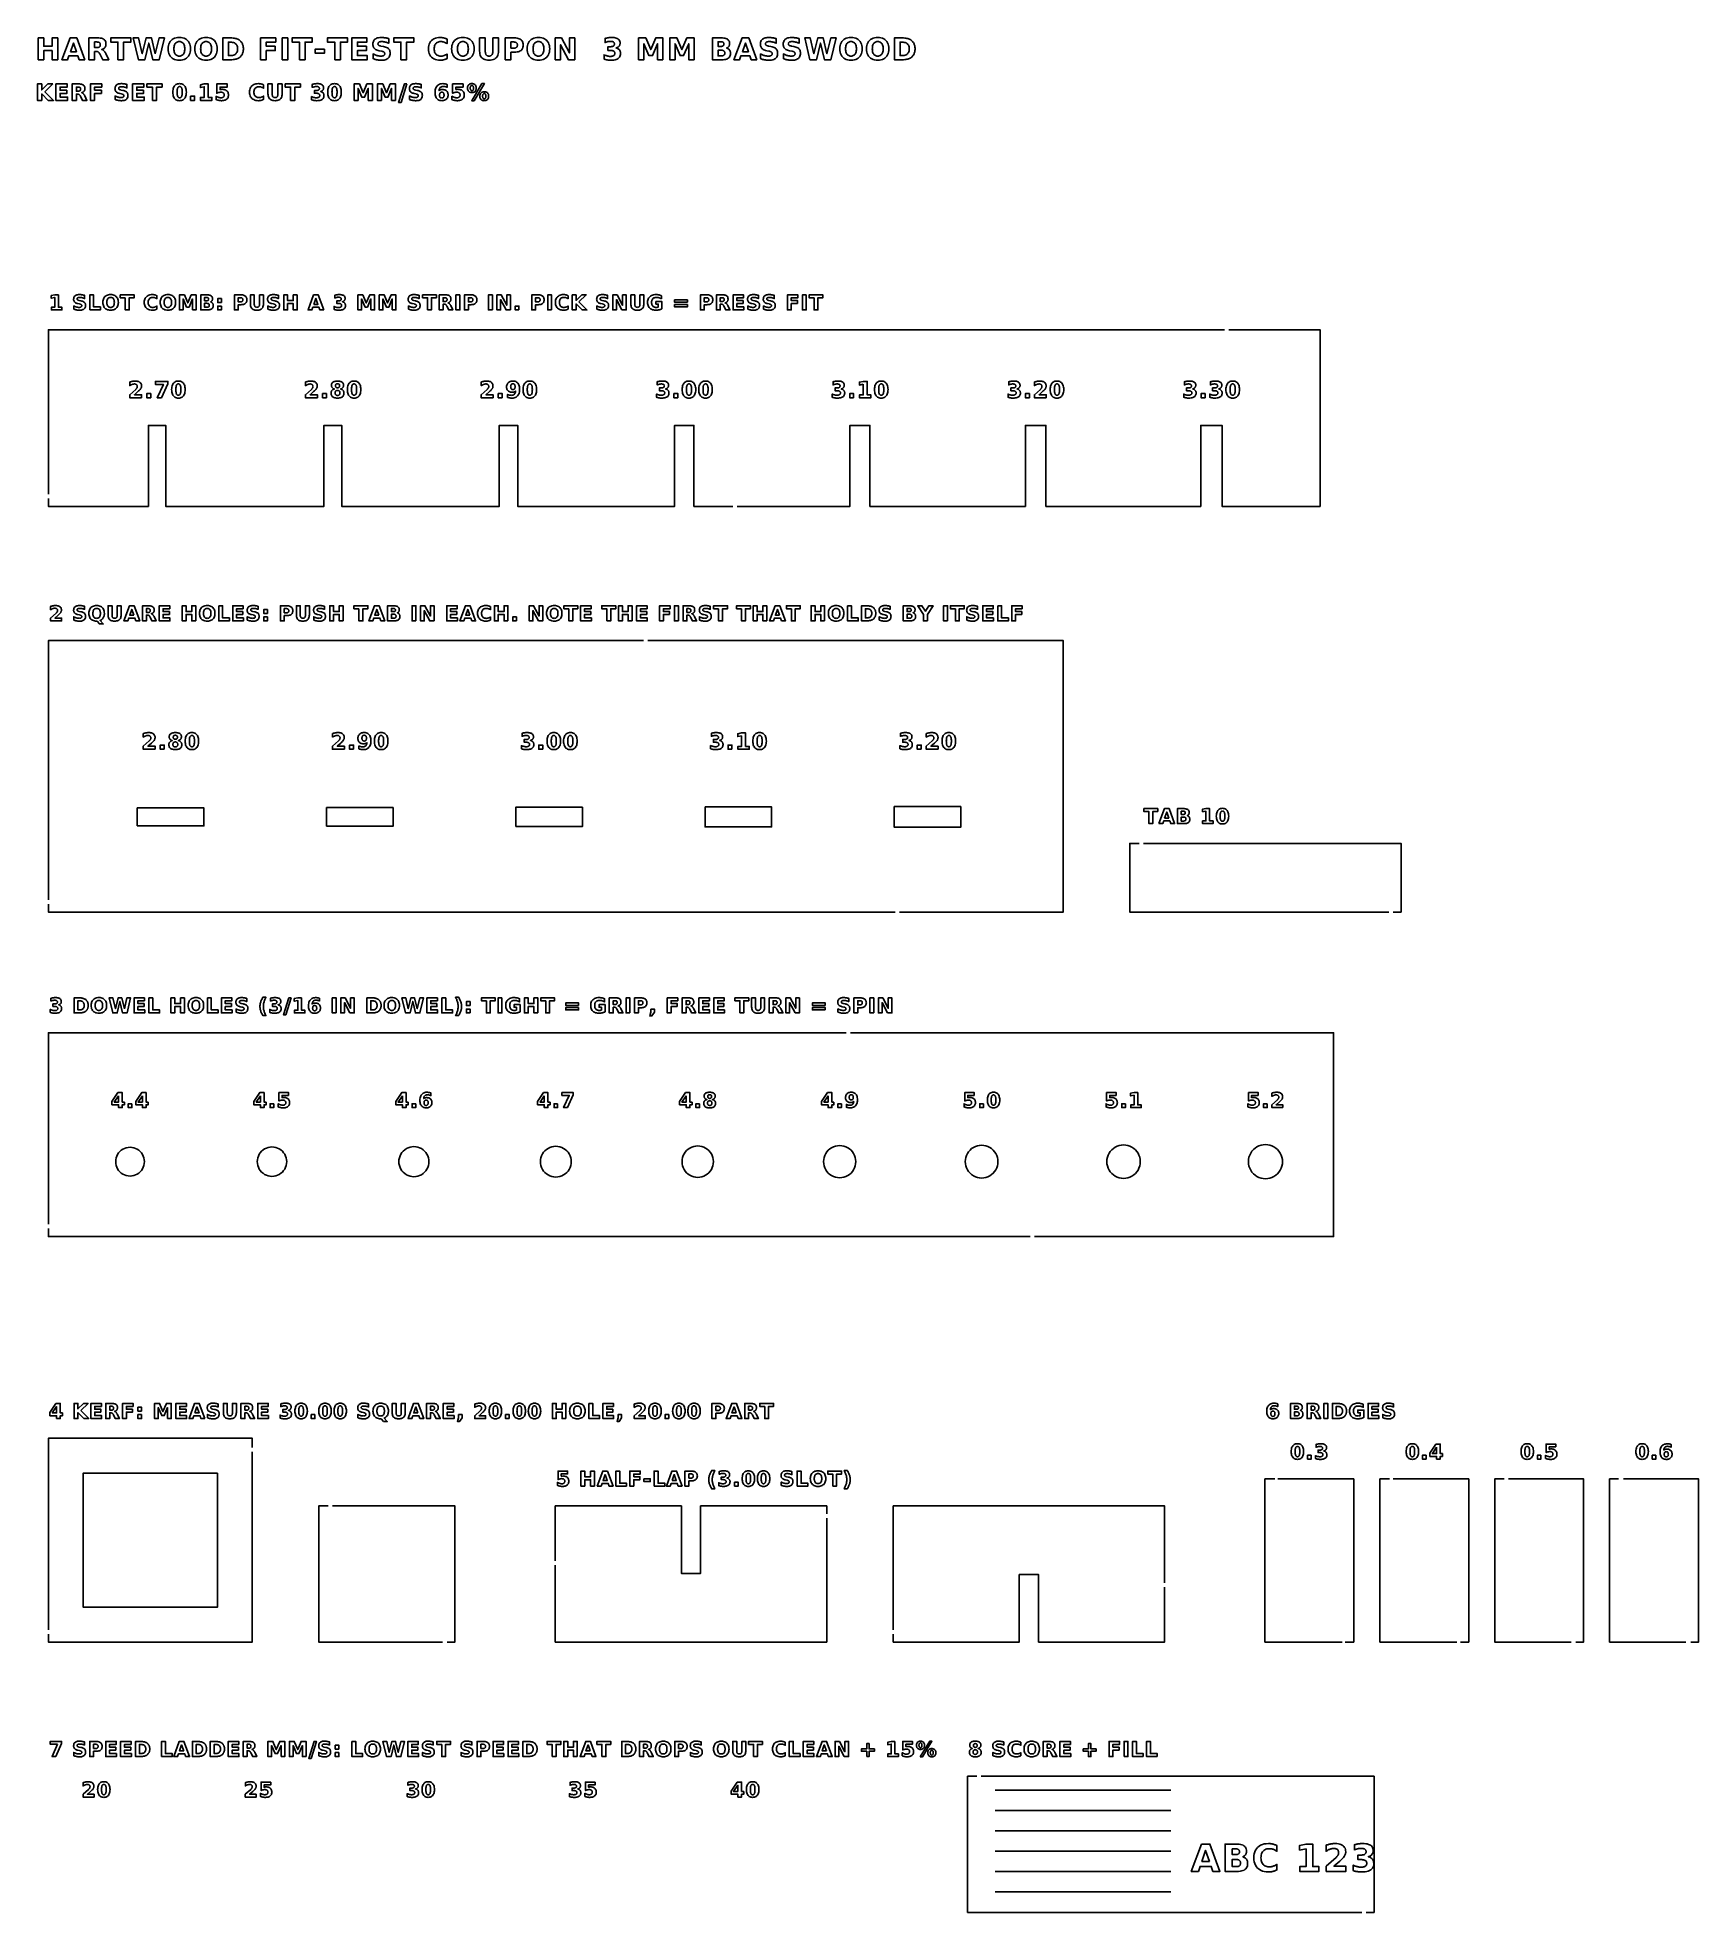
# Model space of a CAD drawing. Header units: millimetres. Extents: x 10 to 256, y 12 to 289.
import ezdxf

# ---------------------------------------------------------------- set-up
doc = ezdxf.new("R2010")
doc.units = ezdxf.units.MM
for name, color, linetype in [('CUT', 1, 'CONTINUOUS'), ('ENGRAVE', 5, 'CONTINUOUS'), ('SCORE', 7, 'CONTINUOUS')]:
    doc.layers.add(name, color=color, linetype=linetype)

msp = doc.modelspace()

# ---------------------------------------------------------------- linework, layer by layer
at = {"layer": 'CUT', "color": 1}
for points in [[(11.925, 221.75), (11.925, 246.075), (185.95, 246.075)], [(186.6, 246.075), (200.075, 246.075), (200.075, 219.925), (185.575, 219.925), (185.575, 231.925), (182.425, 231.925), (182.425, 219.925), (159.525, 219.925), (159.525, 231.925), (156.475, 231.925), (156.475, 219.925), (133.475, 219.925), (133.475, 231.925), (130.525, 231.925), (130.525, 219.925), (113.85, 219.925)], [(113.2, 219.925), (107.425, 219.925), (107.425, 231.925), (104.575, 231.925), (104.575, 219.925), (81.375, 219.925), (81.375, 231.925), (78.625, 231.925), (78.625, 219.925), (55.325, 219.925), (55.325, 231.925), (52.675, 231.925), (52.675, 219.925), (29.275, 219.925), (29.275, 231.925), (26.725, 231.925), (26.725, 219.925), (11.925, 219.925), (11.925, 221.1)], [(11.925, 161.75), (11.925, 200.075), (99.95, 200.075)], [(100.6, 200.075), (162.075, 200.075), (162.075, 159.925), (137.85, 159.925)], [(210.25, 159.925), (171.925, 159.925), (171.925, 170.075), (173.3, 170.075)], [(173.95, 170.075), (212.075, 170.075), (212.075, 159.925), (210.9, 159.925)], [(137.2, 159.925), (11.925, 159.925), (11.925, 161.1)], [(11.925, 113.75), (11.925, 142.075), (129.95, 142.075)], [(130.6, 142.075), (202.075, 142.075), (202.075, 111.925), (157.85, 111.925)], [(157.2, 111.925), (11.925, 111.925), (11.925, 113.1)], [(11.925, 53.75), (11.925, 82.075), (42.075, 82.075), (42.075, 80.7)], [(42.075, 80.05), (42.075, 51.925), (11.925, 51.925), (11.925, 53.1)], [(203.35, 51.925), (191.925, 51.925), (191.925, 76.075), (193.4, 76.075)], [(193.85, 76.075), (205.075, 76.075), (205.075, 51.925), (203.8, 51.925)], [(220.3, 51.925), (208.925, 51.925), (208.925, 76.075), (210.35, 76.075)], [(210.9, 76.075), (222.075, 76.075), (222.075, 51.925), (220.85, 51.925)], [(237.25, 51.925), (225.925, 51.925), (225.925, 76.075), (227.3, 76.075)], [(227.95, 76.075), (239.075, 76.075), (239.075, 51.925), (237.9, 51.925)], [(254.2, 51.925), (242.925, 51.925), (242.925, 76.075), (244.25, 76.075)], [(245, 76.075), (256.075, 76.075), (256.075, 51.925), (254.95, 51.925)], [(70.25, 51.925), (51.925, 51.925), (51.925, 72.075), (53.3, 72.075)], [(53.95, 72.075), (72.075, 72.075), (72.075, 51.925), (70.9, 51.925)], [(86.925, 63.95), (86.925, 72.075), (105.575, 72.075), (105.575, 62.075), (108.425, 62.075), (108.425, 72.075), (127.075, 72.075), (127.075, 70.9)], [(127.075, 70.25), (127.075, 51.925), (86.925, 51.925), (86.925, 63.3)], [(136.925, 53.75), (136.925, 72.075), (177.075, 72.075), (177.075, 60.7)], [(177.075, 60.05), (177.075, 51.925), (158.425, 51.925), (158.425, 61.925), (155.575, 61.925), (155.575, 51.925), (136.925, 51.925), (136.925, 53.1)], [(206.25, 11.925), (147.925, 11.925), (147.925, 32.075), (149.3, 32.075)], [(149.95, 32.075), (208.075, 32.075), (208.075, 11.925), (206.9, 11.925)]]:
    msp.add_lwpolyline(points, dxfattribs=at)
for points in [[(25.075, 172.675), (34.925, 172.675), (34.925, 175.325), (25.075, 175.325), (25.075, 172.675)], [(53.075, 172.625), (62.925, 172.625), (62.925, 175.375), (53.075, 175.375), (53.075, 172.625)], [(81.075, 172.575), (90.925, 172.575), (90.925, 175.425), (81.075, 175.425), (81.075, 172.575)], [(109.075, 175.475), (109.075, 172.525), (118.925, 172.525), (118.925, 175.475), (109.075, 175.475)], [(137.075, 175.525), (137.075, 172.475), (146.925, 172.475), (146.925, 175.525), (137.075, 175.525)], [(26.0524, 122.4501), (26.1067, 122.7227), (26.1248, 123), (26.1067, 123.2773), (26.0524, 123.5499), (25.9631, 123.8131), (25.8402, 124.0624), (25.6857, 124.2935), (25.5025, 124.5025), (25.2935, 124.6857), (25.0624, 124.8402), (24.8131, 124.9631), (24.5499, 125.0524), (24.2773, 125.1067), (24, 125.1248), (23.7227, 125.1067), (23.4501, 125.0524), (23.1869, 124.9631), (22.9376, 124.8402), (22.7065, 124.6857), (22.4975, 124.5025), (22.3143, 124.2935), (22.1598, 124.0624), (22.0369, 123.8131), (21.9476, 123.5499), (21.8933, 123.2773), (21.8752, 123), (21.8933, 122.7227), (21.9476, 122.4501), (22.0369, 122.1869), (22.1598, 121.9376), (22.3143, 121.7065), (22.4975, 121.4975), (22.7065, 121.3143), (22.9376, 121.1598), (23.1869, 121.0369), (23.4501, 120.9476), (23.7227, 120.8933), (24, 120.8752), (24.2773, 120.8933), (24.5499, 120.9476), (24.8131, 121.0369), (25.0624, 121.1598), (25.2935, 121.3143), (25.5025, 121.4975), (25.6857, 121.7065), (25.8402, 121.9376), (25.9631, 122.1869), (26.0524, 122.4501)], [(47.1007, 122.4371), (47.1562, 122.7161), (47.1748, 123), (47.1562, 123.2839), (47.1007, 123.5629), (47.0093, 123.8323), (46.8835, 124.0874), (46.7254, 124.324), (46.5378, 124.5378), (46.324, 124.7254), (46.0874, 124.8835), (45.8323, 125.0093), (45.5629, 125.1007), (45.2839, 125.1562), (45, 125.1748), (44.7161, 125.1562), (44.4371, 125.1007), (44.1677, 125.0093), (43.9126, 124.8835), (43.676, 124.7254), (43.4622, 124.5378), (43.2746, 124.324), (43.1165, 124.0874), (42.9907, 123.8323), (42.8993, 123.5629), (42.8438, 123.2839), (42.8252, 123), (42.8438, 122.7161), (42.8993, 122.4371), (42.9907, 122.1677), (43.1165, 121.9126), (43.2746, 121.676), (43.4622, 121.4622), (43.676, 121.2746), (43.9126, 121.1165), (44.1677, 120.9907), (44.4371, 120.8993), (44.7161, 120.8438), (45, 120.8252), (45.2839, 120.8438), (45.5629, 120.8993), (45.8323, 120.9907), (46.0874, 121.1165), (46.324, 121.2746), (46.5378, 121.4622), (46.7254, 121.676), (46.8835, 121.9126), (47.0093, 122.1677), (47.1007, 122.4371)], [(68.149, 122.4242), (68.2058, 122.7096), (68.2248, 123), (68.2058, 123.2904), (68.149, 123.5758), (68.0555, 123.8514), (67.9268, 124.1124), (67.7651, 124.3544), (67.5732, 124.5732), (67.3544, 124.7651), (67.1124, 124.9268), (66.8514, 125.0555), (66.5758, 125.149), (66.2904, 125.2058), (66, 125.2248), (65.7096, 125.2058), (65.4242, 125.149), (65.1486, 125.0555), (64.8876, 124.9268), (64.6456, 124.7651), (64.4268, 124.5732), (64.2349, 124.3544), (64.0732, 124.1124), (63.9445, 123.8514), (63.851, 123.5758), (63.7942, 123.2904), (63.7752, 123), (63.7942, 122.7096), (63.851, 122.4242), (63.9445, 122.1486), (64.0732, 121.8876), (64.2349, 121.6456), (64.4268, 121.4268), (64.6456, 121.2349), (64.8876, 121.0732), (65.1486, 120.9445), (65.4242, 120.851), (65.7096, 120.7942), (66, 120.7752), (66.2904, 120.7942), (66.5758, 120.851), (66.8514, 120.9445), (67.1124, 121.0732), (67.3544, 121.2349), (67.5732, 121.4268), (67.7651, 121.6456), (67.9268, 121.8876), (68.0555, 122.1486), (68.149, 122.4242)], [(89.1973, 122.4112), (89.2554, 122.7031), (89.2748, 123), (89.2554, 123.2969), (89.1973, 123.5888), (89.1017, 123.8705), (88.9701, 124.1374), (88.8048, 124.3848), (88.6086, 124.6086), (88.3848, 124.8048), (88.1374, 124.9701), (87.8705, 125.1017), (87.5888, 125.1973), (87.2969, 125.2554), (87, 125.2748), (86.7031, 125.2554), (86.4112, 125.1973), (86.1295, 125.1017), (85.8626, 124.9701), (85.6152, 124.8048), (85.3914, 124.6086), (85.1952, 124.3848), (85.0299, 124.1374), (84.8983, 123.8705), (84.8027, 123.5888), (84.7446, 123.2969), (84.7252, 123), (84.7446, 122.7031), (84.8027, 122.4112), (84.8983, 122.1295), (85.0299, 121.8626), (85.1952, 121.6152), (85.3914, 121.3914), (85.6152, 121.1952), (85.8626, 121.0299), (86.1295, 120.8983), (86.4112, 120.8027), (86.7031, 120.7446), (87, 120.7252), (87.2969, 120.7446), (87.5888, 120.8027), (87.8705, 120.8983), (88.1374, 121.0299), (88.3848, 121.1952), (88.6086, 121.3914), (88.8048, 121.6152), (88.9701, 121.8626), (89.1017, 122.1295), (89.1973, 122.4112)], [(110.2456, 122.3983), (110.3049, 122.6965), (110.3248, 123), (110.3049, 123.3035), (110.2456, 123.6017), (110.1479, 123.8897), (110.0134, 124.1624), (109.8444, 124.4153), (109.6439, 124.6439), (109.4153, 124.8444), (109.1624, 125.0134), (108.8897, 125.1479), (108.6017, 125.2456), (108.3035, 125.3049), (108, 125.3248), (107.6965, 125.3049), (107.3983, 125.2456), (107.1103, 125.1479), (106.8376, 125.0134), (106.5847, 124.8444), (106.3561, 124.6439), (106.1556, 124.4153), (105.9866, 124.1624), (105.8521, 123.8897), (105.7544, 123.6017), (105.6951, 123.3035), (105.6752, 123), (105.6951, 122.6965), (105.7544, 122.3983), (105.8521, 122.1103), (105.9866, 121.8376), (106.1556, 121.5847), (106.3561, 121.3561), (106.5847, 121.1556), (106.8376, 120.9866), (107.1103, 120.8521), (107.3983, 120.7544), (107.6965, 120.6951), (108, 120.6752), (108.3035, 120.6951), (108.6017, 120.7544), (108.8897, 120.8521), (109.1624, 120.9866), (109.4153, 121.1556), (109.6439, 121.3561), (109.8444, 121.5847), (110.0134, 121.8376), (110.1479, 122.1103), (110.2456, 122.3983)], [(131.2939, 122.3853), (131.3545, 122.69), (131.3748, 123), (131.3545, 123.31), (131.2939, 123.6147), (131.1941, 123.9088), (131.0567, 124.1874), (130.8841, 124.4457), (130.6793, 124.6793), (130.4457, 124.8841), (130.1874, 125.0567), (129.9088, 125.1941), (129.6147, 125.2939), (129.31, 125.3545), (129, 125.3748), (128.69, 125.3545), (128.3853, 125.2939), (128.0912, 125.1941), (127.8126, 125.0567), (127.5543, 124.8841), (127.3207, 124.6793), (127.1159, 124.4457), (126.9433, 124.1874), (126.8059, 123.9088), (126.7061, 123.6147), (126.6455, 123.31), (126.6252, 123), (126.6455, 122.69), (126.7061, 122.3853), (126.8059, 122.0912), (126.9433, 121.8126), (127.1159, 121.5543), (127.3207, 121.3207), (127.5543, 121.1159), (127.8126, 120.9433), (128.0912, 120.8059), (128.3853, 120.7061), (128.69, 120.6455), (129, 120.6252), (129.31, 120.6455), (129.6147, 120.7061), (129.9088, 120.8059), (130.1874, 120.9433), (130.4457, 121.1159), (130.6793, 121.3207), (130.8841, 121.5543), (131.0567, 121.8126), (131.1941, 122.0912), (131.2939, 122.3853)], [(152.3422, 122.3724), (152.4041, 122.6835), (152.4248, 123), (152.4041, 123.3165), (152.3422, 123.6276), (152.2403, 123.9279), (152.1, 124.2124), (151.9238, 124.4761), (151.7146, 124.7146), (151.4761, 124.9238), (151.2124, 125.1), (150.9279, 125.2403), (150.6276, 125.3422), (150.3165, 125.4041), (150, 125.4248), (149.6835, 125.4041), (149.3724, 125.3422), (149.0721, 125.2403), (148.7876, 125.1), (148.5239, 124.9238), (148.2854, 124.7146), (148.0762, 124.4761), (147.9, 124.2124), (147.7597, 123.9279), (147.6578, 123.6276), (147.5959, 123.3165), (147.5752, 123), (147.5959, 122.6835), (147.6578, 122.3724), (147.7597, 122.0721), (147.9, 121.7876), (148.0762, 121.5239), (148.2854, 121.2854), (148.5239, 121.0762), (148.7876, 120.9), (149.0721, 120.7597), (149.3724, 120.6578), (149.6835, 120.5959), (150, 120.5752), (150.3165, 120.5959), (150.6276, 120.6578), (150.9279, 120.7597), (151.2124, 120.9), (151.4761, 121.0762), (151.7146, 121.2854), (151.9238, 121.5239), (152.1, 121.7876), (152.2403, 122.0721), (152.3422, 122.3724)], [(173.2865, 122.0529), (173.3905, 122.3595), (173.4537, 122.677), (173.4748, 123), (173.4537, 123.323), (173.3905, 123.6405), (173.2865, 123.9471), (173.1433, 124.2374), (172.9634, 124.5066), (172.75, 124.75), (172.5066, 124.9634), (172.2374, 125.1433), (171.9471, 125.2865), (171.6405, 125.3905), (171.323, 125.4537), (171, 125.4748), (170.677, 125.4537), (170.3595, 125.3905), (170.0529, 125.2865), (169.7626, 125.1433), (169.4934, 124.9634), (169.25, 124.75), (169.0366, 124.5066), (168.8567, 124.2374), (168.7135, 123.9471), (168.6095, 123.6405), (168.5463, 123.323), (168.5252, 123), (168.5463, 122.677), (168.6095, 122.3595), (168.7135, 122.0529), (168.8567, 121.7626), (169.0366, 121.4934), (169.25, 121.25), (169.4934, 121.0366), (169.7626, 120.8567), (170.0529, 120.7135), (170.3595, 120.6095), (170.677, 120.5463), (171, 120.5252), (171.323, 120.5463), (171.6405, 120.6095), (171.9471, 120.7135), (172.2374, 120.8567), (172.5066, 121.0366), (172.75, 121.25), (172.9634, 121.4934), (173.1433, 121.7626), (173.2865, 122.0529)], [(194.3326, 122.0338), (194.4388, 122.3465), (194.5032, 122.6704), (194.5248, 123), (194.5032, 123.3296), (194.4388, 123.6535), (194.3326, 123.9662), (194.1866, 124.2624), (194.0031, 124.537), (193.7853, 124.7853), (193.537, 125.0031), (193.2624, 125.1866), (192.9662, 125.3326), (192.6535, 125.4388), (192.3296, 125.5032), (192, 125.5248), (191.6704, 125.5032), (191.3465, 125.4388), (191.0338, 125.3326), (190.7376, 125.1866), (190.463, 125.0031), (190.2147, 124.7853), (189.9969, 124.537), (189.8134, 124.2624), (189.6674, 123.9662), (189.5612, 123.6535), (189.4968, 123.3296), (189.4752, 123), (189.4968, 122.6704), (189.5612, 122.3465), (189.6674, 122.0338), (189.8134, 121.7376), (189.9969, 121.463), (190.2147, 121.2147), (190.463, 120.9969), (190.7376, 120.8134), (191.0338, 120.6674), (191.3465, 120.5612), (191.6704, 120.4968), (192, 120.4752), (192.3296, 120.4968), (192.6535, 120.5612), (192.9662, 120.6674), (193.2624, 120.8134), (193.537, 120.9969), (193.7853, 121.2147), (194.0031, 121.463), (194.1866, 121.7376), (194.3326, 122.0338)], [(36.925, 76.925), (17.075, 76.925), (17.075, 57.075), (36.925, 57.075), (36.925, 76.925)]]:
    msp.add_lwpolyline(points, close=True, dxfattribs=at)
at = {"layer": 'ENGRAVE', "color": 5}
for points in [[(13.3116, 289.24), (13.3116, 286), (12.4761, 286), (12.4761, 287.3737), (11.2435, 287.3737), (11.2435, 286), (10.408, 286), (10.408, 289.24), (11.2435, 289.24), (11.2435, 288.0052), (12.4761, 288.0052), (12.4761, 289.24), (13.3116, 289.24)], [(17.3154, 286), (16.4755, 286), (16.2715, 286.5903), (14.9651, 286.5903), (14.7589, 286), (13.9191, 286), (15.1192, 289.24), (16.1153, 289.24), (17.3154, 286)], [(15.1734, 287.1914), (16.061, 287.1914), (15.6183, 288.4805), (15.1734, 287.1914)], [(19.5877, 289.2161), (19.7536, 289.1863), (19.9005, 289.1445), (20.0285, 289.0908), (20.1375, 289.0252), (20.2286, 288.9466), (20.3032, 288.8542), (20.3613, 288.7479), (20.4027, 288.6278), (20.4276, 288.4938), (20.4359, 288.3459), (20.4315, 288.2421), (20.4186, 288.1446), (20.3971, 288.0535), (20.3669, 287.9688), (20.3281, 287.8905), (20.2807, 287.8186), (20.2246, 287.7529), (20.1598, 287.6932), (20.0862, 287.6395), (20.0039, 287.5919), (19.9128, 287.5503), (19.813, 287.5148), (19.8692, 287.499), (19.9233, 287.4777), (19.9755, 287.451), (20.0257, 287.4188), (20.0739, 287.3811), (20.1201, 287.3379), (20.1654, 287.288), (20.2109, 287.2302), (20.2565, 287.1646), (20.3024, 287.091), (20.3484, 287.0095), (20.3946, 286.9201), (20.8482, 286), (19.9584, 286), (19.5635, 286.8051), (19.5236, 286.8819), (19.4835, 286.95), (19.4433, 287.0097), (19.4029, 287.0607), (19.3623, 287.1032), (19.3215, 287.1372), (19.2784, 287.1643), (19.2307, 287.1866), (19.1785, 287.2039), (19.1218, 287.2162), (19.0606, 287.2237), (18.9949, 287.2261), (18.7583, 287.2261), (18.7583, 286), (17.9228, 286), (17.9228, 289.24), (19.1989, 289.24), (19.4028, 289.234), (19.5877, 289.2161)], [(19.4864, 287.901), (19.5212, 287.9371), (19.5497, 287.9801), (19.5719, 288.0302), (19.5877, 288.0872), (19.5972, 288.1512), (19.6003, 288.2222), (19.5972, 288.2925), (19.5877, 288.3558), (19.5719, 288.4121), (19.5497, 288.4614), (19.5212, 288.5037), (19.4864, 288.5391), (19.4443, 288.5682), (19.3939, 288.5921), (19.3353, 288.6107), (19.2684, 288.6239), (19.1933, 288.6319), (19.1099, 288.6345), (18.7583, 288.6345), (18.7583, 287.8034), (19.1099, 287.8034), (19.1933, 287.8061), (19.2684, 287.8142), (19.3353, 287.8278), (19.3939, 287.8468), (19.4443, 287.8712), (19.4864, 287.901)], [(22.213, 286), (22.213, 288.6085), (21.1366, 288.6085), (21.1366, 289.24), (24.1227, 289.24), (24.1227, 288.6085), (23.0485, 288.6085), (23.0485, 286), (22.213, 286)], [(27.7337, 286.8854), (28.2936, 289.24), (29.0878, 289.24), (28.324, 286), (27.3604, 286), (26.7723, 288.4631), (26.1907, 286), (25.2272, 286), (24.4568, 289.24), (25.2576, 289.24), (25.8174, 286.8854), (26.373, 289.24), (27.1781, 289.24), (27.7337, 286.8854)], [(32.5165, 288.8516), (32.6518, 288.6931), (32.7624, 288.5157), (32.8485, 288.3193), (32.91, 288.1041), (32.9469, 287.8699), (32.9592, 287.6168), (32.9469, 287.3643), (32.91, 287.1306), (32.8485, 286.9158), (32.7624, 286.7198), (32.6518, 286.5425), (32.5165, 286.3841), (32.3595, 286.2475), (32.1837, 286.1358), (31.9891, 286.0488), (31.7758, 285.9867), (31.5435, 285.9495), (31.2925, 285.9371), (31.0422, 285.9495), (30.8104, 285.9867), (30.5973, 286.0488), (30.4028, 286.1358), (30.2269, 286.2475), (30.0697, 286.3841), (29.9341, 286.5425), (29.8231, 286.7198), (29.7368, 286.9158), (29.6752, 287.1306), (29.6382, 287.3643), (29.6259, 287.6168), (29.6382, 287.8699), (29.6752, 288.1041), (29.7368, 288.3193), (29.8231, 288.5157), (29.9341, 288.6931), (30.0697, 288.8516), (30.2269, 288.9882), (30.4028, 289.0999), (30.5973, 289.1868), (30.8104, 289.2489), (31.0422, 289.2862), (31.2925, 289.2986), (31.5435, 289.2862), (31.7758, 289.2489), (31.9891, 289.1868), (32.1837, 289.0999), (32.3595, 288.9882), (32.5165, 288.8516)], [(30.7001, 288.411), (30.6358, 288.3106), (30.5831, 288.1974), (30.5422, 288.0714), (30.513, 287.9326), (30.4954, 287.7811), (30.4896, 287.6168), (30.4954, 287.4531), (30.513, 287.3021), (30.5422, 287.1637), (30.5831, 287.038), (30.6358, 286.925), (30.7001, 286.8247), (30.775, 286.7385), (30.8595, 286.6679), (30.9535, 286.6131), (31.057, 286.5739), (31.17, 286.5504), (31.2925, 286.5425), (31.4158, 286.5504), (31.5293, 286.5739), (31.6332, 286.6131), (31.7275, 286.6679), (31.8122, 286.7385), (31.8872, 286.8247), (31.9515, 286.925), (32.0041, 287.038), (32.045, 287.1637), (32.0743, 287.3021), (32.0918, 287.4531), (32.0977, 287.6168), (32.0918, 287.7811), (32.0743, 287.9326), (32.045, 288.0714), (32.0041, 288.1974), (31.9515, 288.3106), (31.8872, 288.411), (31.8122, 288.4972), (31.7275, 288.5678), (31.6332, 288.6226), (31.5293, 288.6618), (31.4158, 288.6853), (31.2925, 288.6931), (31.17, 288.6853), (31.057, 288.6618), (30.9535, 288.6226), (30.8595, 288.5678), (30.775, 288.4972), (30.7001, 288.411)], [(36.4725, 288.8516), (36.6078, 288.6931), (36.7184, 288.5157), (36.8045, 288.3193), (36.866, 288.1041), (36.9029, 287.8699), (36.9152, 287.6168), (36.9029, 287.3643), (36.866, 287.1306), (36.8045, 286.9158), (36.7184, 286.7198), (36.6078, 286.5425), (36.4725, 286.3841), (36.3155, 286.2475), (36.1397, 286.1358), (35.9451, 286.0488), (35.7317, 285.9867), (35.4995, 285.9495), (35.2485, 285.9371), (34.9981, 285.9495), (34.7664, 285.9867), (34.5533, 286.0488), (34.3588, 286.1358), (34.1829, 286.2475), (34.0257, 286.3841), (33.89, 286.5425), (33.7791, 286.7198), (33.6928, 286.9158), (33.6312, 287.1306), (33.5942, 287.3643), (33.5819, 287.6168), (33.5942, 287.8699), (33.6312, 288.1041), (33.6928, 288.3193), (33.7791, 288.5157), (33.89, 288.6931), (34.0257, 288.8516), (34.1829, 288.9882), (34.3588, 289.0999), (34.5533, 289.1868), (34.7664, 289.2489), (34.9981, 289.2862), (35.2485, 289.2986), (35.4995, 289.2862), (35.7317, 289.2489), (35.9451, 289.1868), (36.1397, 289.0999), (36.3155, 288.9882), (36.4725, 288.8516)], [(34.6561, 288.411), (34.5918, 288.3106), (34.5391, 288.1974), (34.4982, 288.0714), (34.469, 287.9326), (34.4514, 287.7811), (34.4456, 287.6168), (34.4514, 287.4531), (34.469, 287.3021), (34.4982, 287.1637), (34.5391, 287.038), (34.5918, 286.925), (34.6561, 286.8247), (34.731, 286.7385), (34.8155, 286.6679), (34.9094, 286.6131), (35.0129, 286.5739), (35.126, 286.5504), (35.2485, 286.5425), (35.3717, 286.5504), (35.4853, 286.5739), (35.5892, 286.6131), (35.6835, 286.6679), (35.7682, 286.7385), (35.8431, 286.8247), (35.9075, 286.925), (35.9601, 287.038), (36.001, 287.1637), (36.0303, 287.3021), (36.0478, 287.4531), (36.0536, 287.6168), (36.0478, 287.7811), (36.0303, 287.9326), (36.001, 288.0714), (35.9601, 288.1974), (35.9075, 288.3106), (35.8431, 288.411), (35.7682, 288.4972), (35.6835, 288.5678), (35.5892, 288.6226), (35.4853, 288.6618), (35.3717, 288.6853), (35.2485, 288.6931), (35.126, 288.6853), (35.0129, 288.6618), (34.9094, 288.6226), (34.8155, 288.5678), (34.731, 288.4972), (34.6561, 288.411)], [(39.5738, 289.1669), (39.7047, 289.1348), (39.8223, 289.0956), (39.9342, 289.0483), (40.0403, 288.9929), (40.1407, 288.9293), (40.2354, 288.8576), (40.3243, 288.7778), (40.397, 288.7028), (40.4632, 288.6242), (40.5229, 288.5418), (40.576, 288.4556), (40.6227, 288.3658), (40.6628, 288.2721), (40.6967, 288.1745), (40.7243, 288.0727), (40.7459, 287.9667), (40.7612, 287.8564), (40.7704, 287.742), (40.7735, 287.6233), (40.7704, 287.5032), (40.7612, 287.3876), (40.7459, 287.2763), (40.7243, 287.1695), (40.6967, 287.067), (40.6628, 286.969), (40.6227, 286.875), (40.576, 286.7849), (40.5229, 286.6985), (40.4632, 286.616), (40.397, 286.5372), (40.3243, 286.4622), (40.2346, 286.3824), (40.1391, 286.3107), (40.0378, 286.2471), (39.9308, 286.1917), (39.8179, 286.1444), (39.6993, 286.1053), (39.5677, 286.0731), (39.4157, 286.0468), (39.2436, 286.0263), (39.0512, 286.0117), (38.8385, 286.0029), (38.6056, 286), (37.7245, 286), (37.7245, 289.24), (38.6056, 289.24), (38.841, 289.2371), (39.0556, 289.2283), (39.2493, 289.2137), (39.422, 289.1932), (39.5738, 289.1669)], [(39.4348, 286.7444), (39.545, 286.8078), (39.6418, 286.8854), (39.7244, 286.9764), (39.7919, 287.0802), (39.8444, 287.1968), (39.882, 287.3262), (39.9045, 287.4683), (39.912, 287.6233), (39.9045, 287.7775), (39.8821, 287.9189), (39.8447, 288.0475), (39.7924, 288.1634), (39.7251, 288.2665), (39.6429, 288.3568), (39.5464, 288.4337), (39.4362, 288.4966), (39.3125, 288.5456), (39.1751, 288.5805), (39.0241, 288.6015), (38.8595, 288.6085), (38.56, 288.6085), (38.56, 286.6315), (38.8595, 286.6315), (39.0235, 286.6386), (39.174, 286.6597), (39.3111, 286.695), (39.4348, 286.7444)], [(45.4867, 288.0052), (45.4867, 287.3737), (44.1521, 287.3737), (44.1521, 286), (43.3166, 286), (43.3166, 289.24), (45.5714, 289.24), (45.5714, 288.6085), (44.1521, 288.6085), (44.1521, 288.0052), (45.4867, 288.0052)], [(47.3659, 289.24), (47.3659, 286), (46.5304, 286), (46.5304, 289.24), (47.3659, 289.24)], [(49.0519, 286), (49.0519, 288.6085), (47.9755, 288.6085), (47.9755, 289.24), (50.9616, 289.24), (50.9616, 288.6085), (49.8874, 288.6085), (49.8874, 286), (49.0519, 286)], [(54.2838, 286), (54.2838, 288.6085), (53.2074, 288.6085), (53.2074, 289.24), (56.1935, 289.24), (56.1935, 288.6085), (55.1193, 288.6085), (55.1193, 286), (54.2838, 286)], [(58.9733, 288.0052), (58.9733, 287.3737), (57.6386, 287.3737), (57.6386, 286.6315), (59.1056, 286.6315), (59.1056, 286), (56.8031, 286), (56.8031, 289.24), (59.0579, 289.24), (59.0579, 288.6085), (57.6386, 288.6085), (57.6386, 288.0052), (58.9733, 288.0052)], [(61.9216, 288.5854), (61.8359, 288.6105), (61.7509, 288.6324), (61.667, 288.6509), (61.5847, 288.6661), (61.504, 288.678), (61.4249, 288.6864), (61.3473, 288.6915), (61.2713, 288.6931), (61.1758, 288.6909), (61.089, 288.684), (61.0109, 288.6725), (60.9414, 288.6565), (60.8806, 288.6359), (60.8286, 288.6107), (60.7848, 288.5807), (60.749, 288.5456), (60.7211, 288.5054), (60.7012, 288.4602), (60.6893, 288.4099), (60.6853, 288.3546), (60.688, 288.3128), (60.6961, 288.2742), (60.7095, 288.2388), (60.7283, 288.2065), (60.7524, 288.1775), (60.7819, 288.1517), (60.8185, 288.128), (60.8638, 288.1055), (60.9178, 288.0841), (60.9806, 288.0639), (61.0521, 288.0448), (61.1324, 288.0269), (61.4883, 287.9553), (61.6597, 287.916), (61.8138, 287.8704), (61.9505, 287.8186), (62.0699, 287.7605), (62.1719, 287.6961), (62.2565, 287.6254), (62.3261, 287.5465), (62.3831, 287.4571), (62.4274, 287.3574), (62.4591, 287.2473), (62.478, 287.1269), (62.4844, 286.9961), (62.4755, 286.825), (62.449, 286.6692), (62.4049, 286.5287), (62.3431, 286.4034), (62.2636, 286.2934), (62.1664, 286.1986), (62.0512, 286.1187), (61.9172, 286.0533), (61.7647, 286.0024), (61.5935, 285.9661), (61.4037, 285.9443), (61.1953, 285.9371), (61.0925, 285.9387), (60.9896, 285.9436), (60.8866, 285.9517), (60.7835, 285.9631), (60.6802, 285.9778), (60.5768, 285.9957), (60.4734, 286.0168), (60.3699, 286.041), (60.2665, 286.0684), (60.163, 286.0989), (60.0596, 286.1325), (59.9562, 286.1693), (59.9562, 286.8746), (60.059, 286.8218), (60.1608, 286.7737), (60.2613, 286.73), (60.3608, 286.6908), (60.4591, 286.6562), (60.5562, 286.6261), (60.6522, 286.6006), (60.7471, 286.5797), (60.8408, 286.5634), (60.9333, 286.5518), (61.0247, 286.5449), (61.115, 286.5425), (61.2026, 286.5451), (61.2831, 286.5527), (61.3564, 286.5653), (61.4227, 286.583), (61.4818, 286.6058), (61.5339, 286.6337), (61.5783, 286.6662), (61.6146, 286.7031), (61.6429, 286.7444), (61.6631, 286.7899), (61.6752, 286.8398), (61.6793, 286.8941), (61.6765, 286.9428), (61.6683, 286.9877), (61.6546, 287.0286), (61.6354, 287.0658), (61.6107, 287.0991), (61.5805, 287.1285), (61.5421, 287.1555), (61.4929, 287.1815), (61.4327, 287.2066), (61.3616, 287.2307), (61.2796, 287.2539), (61.1866, 287.276), (60.8633, 287.3477), (60.7085, 287.3858), (60.5683, 287.4308), (60.4425, 287.4827), (60.3314, 287.5415), (60.2347, 287.6072), (60.1526, 287.6797), (60.0839, 287.76), (60.0278, 287.8492), (59.9841, 287.9472), (59.9529, 288.0539), (59.9342, 288.1695), (59.928, 288.2938), (59.9366, 288.4489), (59.9627, 288.5916), (60.0061, 288.7219), (60.0668, 288.8397), (60.145, 288.9452), (60.2405, 289.0382), (60.3522, 289.1178), (60.4792, 289.1829), (60.6213, 289.2335), (60.7786, 289.2697), (60.9512, 289.2914), (61.1389, 289.2986), (61.2283, 289.2975), (61.3185, 289.2942), (61.4096, 289.2886), (61.5015, 289.2808), (61.5943, 289.2707), (61.6879, 289.2585), (61.7825, 289.244), (61.8782, 289.2272), (61.9749, 289.2083), (62.0728, 289.1871), (62.1717, 289.1637), (62.2717, 289.138), (62.2717, 288.4523), (62.1831, 288.4904), (62.0952, 288.5253), (62.008, 288.557), (61.9216, 288.5854)], [(64.0858, 286), (64.0858, 288.6085), (63.0094, 288.6085), (63.0094, 289.24), (65.9955, 289.24), (65.9955, 288.6085), (64.9213, 288.6085), (64.9213, 286), (64.0858, 286)], [(70.5027, 286.0197), (70.4201, 285.9978), (70.3363, 285.9793), (70.2513, 285.9641), (70.1651, 285.9523), (70.0777, 285.9438), (69.989, 285.9388), (69.8992, 285.9371), (69.6387, 285.9496), (69.397, 285.9873), (69.1738, 286.0502), (68.9694, 286.1382), (68.7837, 286.2513), (68.6167, 286.3895), (68.4721, 286.5493), (68.3538, 286.727), (68.2618, 286.9226), (68.1961, 287.1361), (68.1567, 287.3675), (68.1436, 287.6168), (68.1567, 287.8667), (68.1961, 288.0986), (68.2618, 288.3126), (68.3538, 288.5084), (68.4721, 288.6863), (68.6167, 288.8461), (68.7837, 288.9844), (68.9694, 289.0975), (69.1738, 289.1855), (69.397, 289.2483), (69.6387, 289.286), (69.8992, 289.2986), (69.989, 289.2969), (70.0777, 289.2919), (70.1651, 289.2834), (70.2513, 289.2716), (70.3363, 289.2564), (70.4201, 289.2378), (70.5027, 289.216), (70.5843, 289.1908), (70.6647, 289.1624), (70.7441, 289.1308), (70.8224, 289.0959), (70.8997, 289.0577), (70.8997, 288.3872), (70.8224, 288.4376), (70.7456, 288.4834), (70.6691, 288.5244), (70.5929, 288.5608), (70.5172, 288.5924), (70.4418, 288.6194), (70.3659, 288.6419), (70.2886, 288.6603), (70.2101, 288.6747), (70.1302, 288.6849), (70.049, 288.6911), (69.9665, 288.6931), (69.8228, 288.6852), (69.6897, 288.6613), (69.5672, 288.6215), (69.4553, 288.5658), (69.354, 288.4942), (69.2634, 288.4067), (69.1851, 288.3052), (69.1211, 288.1916), (69.0713, 288.066), (69.0357, 287.9283), (69.0144, 287.7785), (69.0073, 287.6168), (69.0144, 287.4556), (69.0357, 287.3064), (69.0713, 287.1692), (69.1211, 287.0438), (69.1851, 286.9304), (69.2634, 286.829), (69.354, 286.7415), (69.4553, 286.6698), (69.5672, 286.6141), (69.6897, 286.5744), (69.8228, 286.5505), (69.9665, 286.5425), (70.049, 286.5446), (70.1302, 286.5507), (70.2101, 286.561), (70.2886, 286.5753), (70.3659, 286.5938), (70.4418, 286.6163), (70.5172, 286.6433), (70.5929, 286.6749), (70.6691, 286.7113), (70.7456, 286.7523), (70.8224, 286.7981), (70.8997, 286.8485), (70.8997, 286.178), (70.8224, 286.1398), (70.7441, 286.1049), (70.6647, 286.0732), (70.5843, 286.0448), (70.5027, 286.0197)], [(74.4737, 288.8516), (74.609, 288.6931), (74.7196, 288.5157), (74.8057, 288.3193), (74.8672, 288.1041), (74.9041, 287.8699), (74.9164, 287.6168), (74.9041, 287.3643), (74.8672, 287.1306), (74.8057, 286.9158), (74.7196, 286.7198), (74.609, 286.5425), (74.4737, 286.3841), (74.3167, 286.2475), (74.1409, 286.1358), (73.9464, 286.0488), (73.733, 285.9867), (73.5008, 285.9495), (73.2497, 285.9371), (72.9994, 285.9495), (72.7676, 285.9867), (72.5545, 286.0488), (72.36, 286.1358), (72.1841, 286.2475), (72.0269, 286.3841), (71.8913, 286.5425), (71.7803, 286.7198), (71.694, 286.9158), (71.6324, 287.1306), (71.5954, 287.3643), (71.5831, 287.6168), (71.5954, 287.8699), (71.6324, 288.1041), (71.694, 288.3193), (71.7803, 288.5157), (71.8913, 288.6931), (72.0269, 288.8516), (72.1841, 288.9882), (72.36, 289.0999), (72.5545, 289.1868), (72.7676, 289.2489), (72.9994, 289.2862), (73.2497, 289.2986), (73.5008, 289.2862), (73.733, 289.2489), (73.9464, 289.1868), (74.1409, 289.0999), (74.3167, 288.9882), (74.4737, 288.8516)], [(72.6573, 288.411), (72.593, 288.3106), (72.5403, 288.1974), (72.4994, 288.0714), (72.4702, 287.9326), (72.4526, 287.7811), (72.4468, 287.6168), (72.4526, 287.4531), (72.4702, 287.3021), (72.4994, 287.1637), (72.5403, 287.038), (72.593, 286.925), (72.6573, 286.8247), (72.7322, 286.7385), (72.8167, 286.6679), (72.9107, 286.6131), (73.0142, 286.5739), (73.1272, 286.5504), (73.2497, 286.5425), (73.373, 286.5504), (73.4865, 286.5739), (73.5905, 286.6131), (73.6847, 286.6679), (73.7694, 286.7385), (73.8444, 286.8247), (73.9087, 286.925), (73.9613, 287.038), (74.0022, 287.1637), (74.0315, 287.3021), (74.049, 287.4531), (74.0549, 287.6168), (74.049, 287.7811), (74.0315, 287.9326), (74.0022, 288.0714), (73.9613, 288.1974), (73.9087, 288.3106), (73.8444, 288.411), (73.7694, 288.4972), (73.6847, 288.5678), (73.5905, 288.6226), (73.4865, 288.6618), (73.373, 288.6853), (73.2497, 288.6931), (73.1272, 288.6853), (73.0142, 288.6618), (72.9107, 288.6226), (72.8167, 288.5678), (72.7322, 288.4972), (72.6573, 288.411)], [(76.594, 286.9535), (76.6196, 286.8642), (76.6524, 286.7876), (76.6925, 286.7237), (76.7409, 286.671), (76.7985, 286.6279), (76.8653, 286.5943), (76.9413, 286.5704), (77.0266, 286.556), (77.1211, 286.5512), (77.2162, 286.556), (77.3021, 286.5704), (77.3785, 286.5943), (77.4457, 286.6279), (77.5034, 286.671), (77.5519, 286.7237), (77.592, 286.7876), (77.6248, 286.8642), (77.6503, 286.9535), (77.6686, 287.0555), (77.6795, 287.1703), (77.6832, 287.2977), (77.6832, 289.24), (78.5187, 289.24), (78.5187, 287.2977), (78.5091, 287.0782), (78.4803, 286.8782), (78.4324, 286.6977), (78.3653, 286.5367), (78.279, 286.3953), (78.1736, 286.2734), (78.0485, 286.1707), (77.9033, 286.0866), (77.738, 286.0212), (77.5525, 285.9744), (77.3468, 285.9464), (77.1211, 285.9371), (76.896, 285.9464), (76.6909, 285.9744), (76.5059, 286.0212), (76.3408, 286.0866), (76.1958, 286.1707), (76.0707, 286.2734), (75.9653, 286.3953), (75.8791, 286.5367), (75.812, 286.6977), (75.764, 286.8782), (75.7353, 287.0782), (75.7257, 287.2977), (75.7257, 289.24), (76.5612, 289.24), (76.5612, 287.2977), (76.5648, 287.1703), (76.5758, 287.0555), (76.594, 286.9535)], [(81.7303, 289.0494), (81.8486, 288.9655), (81.9497, 288.8675), (82.0324, 288.7566), (82.0968, 288.6326), (82.1427, 288.4958), (82.1703, 288.346), (82.1795, 288.1832), (82.1703, 288.0197), (82.1427, 287.8693), (82.0968, 287.732), (82.0324, 287.6078), (81.9497, 287.4967), (81.8486, 287.3987), (81.7303, 287.3148), (81.596, 287.2461), (81.4457, 287.1928), (81.2795, 287.1546), (81.0973, 287.1318), (80.8991, 287.1241), (80.3479, 287.1241), (80.3479, 286), (79.5124, 286), (79.5124, 289.24), (80.8991, 289.24), (81.0973, 289.2324), (81.2795, 289.2095), (81.4457, 289.1714), (81.596, 289.118), (81.7303, 289.0494)], [(81.085, 287.7822), (81.1384, 287.8117), (81.1856, 287.8479), (81.226, 287.89), (81.2591, 287.9377), (81.2849, 287.9908), (81.3033, 288.0495), (81.3143, 288.1136), (81.318, 288.1832), (81.3143, 288.2527), (81.3033, 288.3167), (81.2849, 288.3752), (81.2591, 288.4281), (81.226, 288.4755), (81.1856, 288.5174), (81.1384, 288.5532), (81.085, 288.5825), (81.0255, 288.6053), (80.9599, 288.6215), (80.8881, 288.6313), (80.8102, 288.6345), (80.3479, 288.6345), (80.3479, 287.7296), (80.8102, 287.7296), (80.8881, 287.7329), (80.9599, 287.7427), (81.0255, 287.7592), (81.085, 287.7822)], [(85.6516, 288.8516), (85.7868, 288.6931), (85.8975, 288.5157), (85.9836, 288.3193), (86.0451, 288.1041), (86.082, 287.8699), (86.0943, 287.6168), (86.082, 287.3643), (86.0451, 287.1306), (85.9836, 286.9158), (85.8975, 286.7198), (85.7868, 286.5425), (85.6516, 286.3841), (85.4946, 286.2475), (85.3188, 286.1358), (85.1242, 286.0488), (84.9108, 285.9867), (84.6786, 285.9495), (84.4276, 285.9371), (84.1772, 285.9495), (83.9455, 285.9867), (83.7323, 286.0488), (83.5378, 286.1358), (83.362, 286.2475), (83.2047, 286.3841), (83.0691, 286.5425), (82.9582, 286.7198), (82.8719, 286.9158), (82.8102, 287.1306), (82.7733, 287.3643), (82.7609, 287.6168), (82.7733, 287.8699), (82.8102, 288.1041), (82.8719, 288.3193), (82.9582, 288.5157), (83.0691, 288.6931), (83.2047, 288.8516), (83.362, 288.9882), (83.5378, 289.0999), (83.7323, 289.1868), (83.9455, 289.2489), (84.1772, 289.2862), (84.4276, 289.2986), (84.6786, 289.2862), (84.9108, 289.2489), (85.1242, 289.1868), (85.3188, 289.0999), (85.4946, 288.9882), (85.6516, 288.8516)], [(83.8352, 288.411), (83.7708, 288.3106), (83.7182, 288.1974), (83.6773, 288.0714), (83.648, 287.9326), (83.6305, 287.7811), (83.6247, 287.6168), (83.6305, 287.4531), (83.648, 287.3021), (83.6773, 287.1637), (83.7182, 287.038), (83.7708, 286.925), (83.8352, 286.8247), (83.9101, 286.7385), (83.9945, 286.6679), (84.0885, 286.6131), (84.192, 286.5739), (84.3051, 286.5504), (84.4276, 286.5425), (84.5508, 286.5504), (84.6644, 286.5739), (84.7683, 286.6131), (84.8626, 286.6679), (84.9472, 286.7385), (85.0222, 286.8247), (85.0865, 286.925), (85.1392, 287.038), (85.1801, 287.1637), (85.2093, 287.3021), (85.2269, 287.4531), (85.2327, 287.6168), (85.2269, 287.7811), (85.2093, 287.9326), (85.1801, 288.0714), (85.1392, 288.1974), (85.0865, 288.3106), (85.0222, 288.411), (84.9472, 288.4972), (84.8626, 288.5678), (84.7683, 288.6226), (84.6644, 288.6618), (84.5508, 288.6853), (84.4276, 288.6931), (84.3051, 288.6853), (84.192, 288.6618), (84.0885, 288.6226), (83.9945, 288.5678), (83.9101, 288.4972), (83.8352, 288.411)], [(89.8072, 286), (88.874, 286), (87.6957, 288.2222), (87.6957, 286), (86.9036, 286), (86.9036, 289.24), (87.8367, 289.24), (89.0151, 287.0178), (89.0151, 289.24), (89.8072, 289.24), (89.8072, 286)], [(96.3503, 287.5192), (96.4115, 287.4529), (96.4636, 287.3799), (96.5061, 287.3006), (96.5393, 287.215), (96.5629, 287.123), (96.5771, 287.0248), (96.5819, 286.9201), (96.5716, 286.766), (96.5409, 286.6246), (96.4896, 286.4961), (96.4179, 286.3805), (96.3257, 286.2777), (96.2129, 286.1877), (96.0806, 286.1111), (95.9294, 286.0485), (95.7594, 285.9997), (95.5706, 285.9649), (95.363, 285.944), (95.1365, 285.9371), (95.0533, 285.9382), (94.97, 285.9415), (94.8867, 285.9471), (94.8033, 285.9549), (94.7198, 285.9649), (94.6363, 285.9772), (94.5529, 285.9917), (94.4698, 286.0084), (94.387, 286.0274), (94.3045, 286.0486), (94.2223, 286.072), (94.1405, 286.0977), (94.1405, 286.7422), (94.2185, 286.7047), (94.2963, 286.6705), (94.374, 286.6394), (94.4515, 286.6115), (94.5288, 286.5868), (94.6059, 286.5653), (94.6828, 286.5471), (94.7592, 286.5322), (94.8352, 286.5206), (94.9107, 286.5123), (94.9859, 286.5073), (95.0606, 286.5056), (95.167, 286.5088), (95.2647, 286.5184), (95.3538, 286.5344), (95.4343, 286.5568), (95.5062, 286.5855), (95.5695, 286.6207), (95.6235, 286.6618), (95.6677, 286.7084), (95.7021, 286.7606), (95.7267, 286.8184), (95.7414, 286.8817), (95.7464, 286.9505), (95.7413, 287.0213), (95.7262, 287.0862), (95.7011, 287.145), (95.6658, 287.1979), (95.6205, 287.2448), (95.5651, 287.2858), (95.5, 287.3206), (95.4252, 287.3491), (95.3408, 287.3713), (95.2469, 287.3871), (95.1433, 287.3966), (95.0302, 287.3997), (94.696, 287.3997), (94.696, 287.9379), (95.0476, 287.9379), (95.148, 287.9407), (95.2395, 287.9489), (95.3221, 287.9626), (95.3958, 287.9818), (95.4605, 288.0065), (95.5163, 288.0367), (95.5634, 288.0725), (95.6019, 288.114), (95.6319, 288.1612), (95.6533, 288.2141), (95.6661, 288.2728), (95.6704, 288.3372), (95.6662, 288.3971), (95.6538, 288.4523), (95.633, 288.5027), (95.6038, 288.5485), (95.5664, 288.5895), (95.5207, 288.6259), (95.4673, 288.657), (95.4071, 288.6825), (95.34, 288.7024), (95.266, 288.7165), (95.1852, 288.725), (95.0975, 288.7279), (95.0301, 288.7266), (94.9625, 288.7228), (94.8946, 288.7165), (94.8265, 288.7076), (94.7581, 288.6962), (94.6895, 288.6823), (94.6208, 288.6659), (94.5523, 288.6471), (94.4839, 288.6259), (94.4156, 288.6022), (94.3474, 288.5762), (94.2793, 288.5477), (94.2793, 289.1597), (94.3617, 289.1819), (94.4438, 289.2022), (94.5257, 289.2205), (94.6073, 289.2369), (94.6887, 289.2514), (94.7698, 289.2639), (94.8506, 289.2745), (94.9309, 289.2832), (95.0107, 289.2899), (95.09, 289.2948), (95.1689, 289.2976), (95.2472, 289.2986), (95.4489, 289.2929), (95.6329, 289.2756), (95.7993, 289.2468), (95.9479, 289.2065), (96.079, 289.1547), (96.1923, 289.0914), (96.2881, 289.0165), (96.3665, 288.9299), (96.4275, 288.8318), (96.4711, 288.722), (96.4972, 288.6005), (96.5059, 288.4674), (96.5017, 288.3755), (96.4893, 288.2894), (96.4685, 288.2089), (96.4394, 288.1342), (96.4019, 288.0652), (96.3562, 288.002), (96.3023, 287.9445), (96.2404, 287.8931), (96.1706, 287.8476), (96.0929, 287.8081), (96.0071, 287.7745), (95.9135, 287.747), (96.0183, 287.7153), (96.1144, 287.6767), (96.2018, 287.6311), (96.2804, 287.5787), (96.3503, 287.5192)], [(102.851, 286), (102.0611, 286), (102.0611, 288.3698), (101.3146, 286.6228), (100.7851, 286.6228), (100.0385, 288.3698), (100.0385, 286), (99.2464, 286), (99.2464, 289.24), (100.3098, 289.24), (101.0477, 287.5061), (101.7898, 289.24), (102.851, 289.24), (102.851, 286)], [(107.4516, 286), (106.6616, 286), (106.6616, 288.3698), (105.9151, 286.6228), (105.3856, 286.6228), (104.6391, 288.3698), (104.6391, 286), (103.847, 286), (103.847, 289.24), (104.9103, 289.24), (105.6482, 287.5061), (106.3904, 289.24), (107.4516, 289.24), (107.4516, 286)], [(112.7372, 287.3725), (112.7741, 287.2944), (112.8028, 287.2109), (112.8233, 287.1222), (112.8356, 287.0282), (112.8397, 286.9288), (112.8309, 286.7792), (112.8045, 286.6428), (112.7605, 286.5197), (112.6989, 286.4099), (112.6196, 286.3133), (112.5228, 286.23), (112.4081, 286.1597), (112.275, 286.1022), (112.1235, 286.0575), (111.9538, 286.0256), (111.7657, 286.0064), (111.5593, 286), (110.1726, 286), (110.1726, 289.24), (111.4269, 289.24), (111.6415, 289.2344), (111.8355, 289.2174), (112.0088, 289.189), (112.1614, 289.1494), (112.2933, 289.0984), (112.4046, 289.036), (112.4971, 288.9612), (112.5727, 288.8728), (112.6316, 288.7707), (112.6737, 288.655), (112.6989, 288.5257), (112.7073, 288.3828), (112.7042, 288.3059), (112.695, 288.233), (112.6796, 288.1639), (112.6581, 288.0988), (112.6304, 288.0375), (112.5966, 287.9803), (112.5569, 287.9273), (112.5117, 287.8791), (112.461, 287.8357), (112.4047, 287.797), (112.3428, 287.7631), (112.2754, 287.7339), (112.3618, 287.7042), (112.4413, 287.6671), (112.5141, 287.6227), (112.5802, 287.5709), (112.6395, 287.5118), (112.6921, 287.4453), (112.7372, 287.3725)], [(111.7698, 288.0725), (111.801, 288.1037), (111.8265, 288.1395), (111.8463, 288.1799), (111.8605, 288.2249), (111.869, 288.2744), (111.8718, 288.3286), (111.869, 288.3821), (111.8605, 288.4312), (111.8463, 288.4759), (111.8265, 288.5162), (111.801, 288.5521), (111.7698, 288.5836), (111.7331, 288.6104), (111.6912, 288.6324), (111.6439, 288.6495), (111.5914, 288.6617), (111.5335, 288.669), (111.4703, 288.6714), (111.0081, 288.6714), (111.0081, 287.9857), (111.4703, 287.9857), (111.5335, 287.9881), (111.5914, 287.9953), (111.6439, 288.0074), (111.6912, 288.0243), (111.7331, 288.046), (111.7698, 288.0725)], [(116.7479, 286), (115.9081, 286), (115.7041, 286.5903), (114.3977, 286.5903), (114.1915, 286), (113.3516, 286), (114.5517, 289.24), (115.5478, 289.24), (116.7479, 286)], [(114.606, 287.1914), (115.4936, 287.1914), (115.0509, 288.4805), (114.606, 287.1914)], [(119.26, 288.5854), (119.1743, 288.6105), (119.0893, 288.6324), (119.0055, 288.6509), (118.9232, 288.6661), (118.8425, 288.678), (118.7633, 288.6864), (118.6857, 288.6915), (118.6097, 288.6931), (118.5142, 288.6909), (118.4274, 288.684), (118.3493, 288.6725), (118.2799, 288.6565), (118.2191, 288.6359), (118.167, 288.6107), (118.1232, 288.5807), (118.0874, 288.5456), (118.0596, 288.5054), (118.0397, 288.4602), (118.0278, 288.4099), (118.0238, 288.3546), (118.0265, 288.3128), (118.0345, 288.2742), (118.0479, 288.2388), (118.0667, 288.2065), (118.0908, 288.1775), (118.1204, 288.1517), (118.1569, 288.128), (118.2022, 288.1055), (118.2563, 288.0841), (118.319, 288.0639), (118.3906, 288.0448), (118.4708, 288.0269), (118.8267, 287.9553), (118.9982, 287.916), (119.1523, 287.8704), (119.289, 287.8186), (119.4083, 287.7605), (119.5103, 287.6961), (119.595, 287.6254), (119.6646, 287.5465), (119.7216, 287.4571), (119.7659, 287.3574), (119.7975, 287.2473), (119.8165, 287.1269), (119.8228, 286.9961), (119.814, 286.825), (119.7875, 286.6692), (119.7433, 286.5287), (119.6815, 286.4034), (119.602, 286.2934), (119.5049, 286.1986), (119.3896, 286.1187), (119.2557, 286.0533), (119.1032, 286.0024), (118.932, 285.9661), (118.7422, 285.9443), (118.5338, 285.9371), (118.431, 285.9387), (118.3281, 285.9436), (118.2251, 285.9517), (118.1219, 285.9631), (118.0187, 285.9778), (117.9153, 285.9957), (117.8118, 286.0168), (117.7084, 286.041), (117.6049, 286.0684), (117.5015, 286.0989), (117.3981, 286.1325), (117.2946, 286.1693), (117.2946, 286.8746), (117.3975, 286.8218), (117.4992, 286.7737), (117.5998, 286.73), (117.6992, 286.6908), (117.7975, 286.6562), (117.8947, 286.6261), (117.9907, 286.6006), (118.0855, 286.5797), (118.1792, 286.5634), (118.2718, 286.5518), (118.3632, 286.5449), (118.4535, 286.5425), (118.5411, 286.5451), (118.6215, 286.5527), (118.6949, 286.5653), (118.7611, 286.583), (118.8203, 286.6058), (118.8723, 286.6337), (118.9167, 286.6662), (118.9531, 286.7031), (118.9814, 286.7444), (119.0016, 286.7899), (119.0137, 286.8398), (119.0177, 286.8941), (119.015, 286.9428), (119.0067, 286.9877), (118.993, 287.0286), (118.9738, 287.0658), (118.9491, 287.0991), (118.919, 287.1285), (118.8806, 287.1555), (118.8313, 287.1815), (118.7711, 287.2066), (118.7, 287.2307), (118.618, 287.2539), (118.5251, 287.276), (118.2017, 287.3477), (118.047, 287.3858), (117.9067, 287.4308), (117.781, 287.4827), (117.6698, 287.5415), (117.5731, 287.6072), (117.491, 287.6797), (117.4224, 287.76), (117.3662, 287.8492), (117.3226, 287.9472), (117.2914, 288.0539), (117.2726, 288.1695), (117.2664, 288.2938), (117.2751, 288.4489), (117.3011, 288.5916), (117.3445, 288.7219), (117.4053, 288.8397), (117.4834, 288.9452), (117.5789, 289.0382), (117.6907, 289.1178), (117.8176, 289.1829), (117.9598, 289.2335), (118.1171, 289.2697), (118.2896, 289.2914), (118.4773, 289.2986), (118.5667, 289.2975), (118.657, 289.2942), (118.7481, 289.2886), (118.84, 289.2808), (118.9328, 289.2707), (119.0264, 289.2585), (119.121, 289.244), (119.2166, 289.2272), (119.3134, 289.2083), (119.4112, 289.1871), (119.5101, 289.1637), (119.6102, 289.138), (119.6102, 288.4523), (119.5215, 288.4904), (119.4337, 288.5253), (119.3465, 288.557), (119.26, 288.5854)], [(122.6388, 288.5854), (122.5531, 288.6105), (122.4681, 288.6324), (122.3842, 288.6509), (122.3019, 288.6661), (122.2212, 288.678), (122.1421, 288.6864), (122.0645, 288.6915), (121.9885, 288.6931), (121.893, 288.6909), (121.8062, 288.684), (121.728, 288.6725), (121.6586, 288.6565), (121.5978, 288.6359), (121.5457, 288.6107), (121.502, 288.5807), (121.4662, 288.5456), (121.4383, 288.5054), (121.4184, 288.4602), (121.4065, 288.4099), (121.4025, 288.3546), (121.4052, 288.3128), (121.4132, 288.2742), (121.4267, 288.2388), (121.4454, 288.2065), (121.4696, 288.1775), (121.4991, 288.1517), (121.5356, 288.128), (121.581, 288.1055), (121.635, 288.0841), (121.6978, 288.0639), (121.7693, 288.0448), (121.8496, 288.0269), (122.2055, 287.9553), (122.3769, 287.916), (122.531, 287.8704), (122.6677, 287.8186), (122.7871, 287.7605), (122.8891, 287.6961), (122.9737, 287.6254), (123.0433, 287.5465), (123.1003, 287.4571), (123.1446, 287.3574), (123.1762, 287.2473), (123.1952, 287.1269), (123.2016, 286.9961), (123.1927, 286.825), (123.1662, 286.6692), (123.1221, 286.5287), (123.0603, 286.4034), (122.9808, 286.2934), (122.8836, 286.1986), (122.7683, 286.1187), (122.6344, 286.0533), (122.4819, 286.0024), (122.3107, 285.9661), (122.1209, 285.9443), (121.9125, 285.9371), (121.8097, 285.9387), (121.7068, 285.9436), (121.6038, 285.9517), (121.5007, 285.9631), (121.3974, 285.9778), (121.294, 285.9957), (121.1906, 286.0168), (121.0871, 286.041), (120.9837, 286.0684), (120.8802, 286.0989), (120.7768, 286.1325), (120.6734, 286.1693), (120.6734, 286.8746), (120.7762, 286.8218), (120.8779, 286.7737), (120.9785, 286.73), (121.078, 286.6908), (121.1763, 286.6562), (121.2734, 286.6261), (121.3694, 286.6006), (121.4642, 286.5797), (121.558, 286.5634), (121.6505, 286.5518), (121.7419, 286.5449), (121.8322, 286.5425), (121.9198, 286.5451), (122.0003, 286.5527), (122.0736, 286.5653), (122.1399, 286.583), (122.199, 286.6058), (122.251, 286.6337), (122.2955, 286.6662), (122.3318, 286.7031), (122.3601, 286.7444), (122.3803, 286.7899), (122.3924, 286.8398), (122.3964, 286.8941), (122.3937, 286.9428), (122.3855, 286.9877), (122.3718, 287.0286), (122.3526, 287.0658), (122.3279, 287.0991), (122.2977, 287.1285), (122.2593, 287.1555), (122.2101, 287.1815), (122.1499, 287.2066), (122.0788, 287.2307), (121.9967, 287.2539), (121.9038, 287.276), (121.5805, 287.3477), (121.4257, 287.3858), (121.2855, 287.4308), (121.1597, 287.4827), (121.0485, 287.5415), (120.9519, 287.6072), (120.8697, 287.6797), (120.8011, 287.76), (120.745, 287.8492), (120.7013, 287.9472), (120.6701, 288.0539), (120.6514, 288.1695), (120.6451, 288.2938), (120.6538, 288.4489), (120.6799, 288.5916), (120.7233, 288.7219), (120.784, 288.8397), (120.8622, 288.9452), (120.9576, 289.0382), (121.0694, 289.1178), (121.1964, 289.1829), (121.3385, 289.2335), (121.4958, 289.2697), (121.6684, 289.2914), (121.8561, 289.2986), (121.9455, 289.2975), (122.0357, 289.2942), (122.1268, 289.2886), (122.2187, 289.2808), (122.3115, 289.2707), (122.4051, 289.2585), (122.4997, 289.244), (122.5954, 289.2272), (122.6921, 289.2083), (122.79, 289.1871), (122.8889, 289.1637), (122.9889, 289.138), (122.9889, 288.4523), (122.9003, 288.4904), (122.8124, 288.5253), (122.7252, 288.557), (122.6388, 288.5854)], [(127.674, 289.24), (128.4683, 289.24), (127.7044, 286), (126.7409, 286), (126.1528, 288.4631), (125.5712, 286), (124.6076, 286), (123.8372, 289.24), (124.638, 289.24), (125.1979, 286.8854), (125.7535, 289.24), (126.5586, 289.24), (127.1141, 286.8854), (127.674, 289.24)], [(131.897, 288.8516), (132.0322, 288.6931), (132.1429, 288.5157), (132.229, 288.3193), (132.2905, 288.1041), (132.3274, 287.8699), (132.3397, 287.6168), (132.3274, 287.3643), (132.2905, 287.1306), (132.229, 286.9158), (132.1429, 286.7198), (132.0322, 286.5425), (131.897, 286.3841), (131.74, 286.2475), (131.5642, 286.1358), (131.3696, 286.0488), (131.1562, 285.9867), (130.924, 285.9495), (130.673, 285.9371), (130.4226, 285.9495), (130.1909, 285.9867), (129.9777, 286.0488), (129.7832, 286.1358), (129.6074, 286.2475), (129.4501, 286.3841), (129.3145, 286.5425), (129.2036, 286.7198), (129.1173, 286.9158), (129.0556, 287.1306), (129.0187, 287.3643), (129.0063, 287.6168), (129.0187, 287.8699), (129.0556, 288.1041), (129.1173, 288.3193), (129.2036, 288.5157), (129.3145, 288.6931), (129.4501, 288.8516), (129.6074, 288.9882), (129.7832, 289.0999), (129.9777, 289.1868), (130.1909, 289.2489), (130.4226, 289.2862), (130.673, 289.2986), (130.924, 289.2862), (131.1562, 289.2489), (131.3696, 289.1868), (131.5642, 289.0999), (131.74, 288.9882), (131.897, 288.8516)], [(130.0806, 288.411), (130.0162, 288.3106), (129.9636, 288.1974), (129.9227, 288.0714), (129.8934, 287.9326), (129.8759, 287.7811), (129.8701, 287.6168), (129.8759, 287.4531), (129.8934, 287.3021), (129.9227, 287.1637), (129.9636, 287.038), (130.0162, 286.925), (130.0806, 286.8247), (130.1555, 286.7385), (130.2399, 286.6679), (130.3339, 286.6131), (130.4374, 286.5739), (130.5505, 286.5504), (130.673, 286.5425), (130.7962, 286.5504), (130.9098, 286.5739), (131.0137, 286.6131), (131.108, 286.6679), (131.1926, 286.7385), (131.2676, 286.8247), (131.3319, 286.925), (131.3846, 287.038), (131.4255, 287.1637), (131.4547, 287.3021), (131.4723, 287.4531), (131.4781, 287.6168), (131.4723, 287.7811), (131.4547, 287.9326), (131.4255, 288.0714), (131.3846, 288.1974), (131.3319, 288.3106), (131.2676, 288.411), (131.1926, 288.4972), (131.108, 288.5678), (131.0137, 288.6226), (130.9098, 288.6618), (130.7962, 288.6853), (130.673, 288.6931), (130.5505, 288.6853), (130.4374, 288.6618), (130.3339, 288.6226), (130.2399, 288.5678), (130.1555, 288.4972), (130.0806, 288.411)], [(135.853, 288.8516), (135.9882, 288.6931), (136.0989, 288.5157), (136.185, 288.3193), (136.2465, 288.1041), (136.2834, 287.8699), (136.2957, 287.6168), (136.2834, 287.3643), (136.2465, 287.1306), (136.185, 286.9158), (136.0989, 286.7198), (135.9882, 286.5425), (135.853, 286.3841), (135.696, 286.2475), (135.5202, 286.1358), (135.3256, 286.0488), (135.1122, 285.9867), (134.88, 285.9495), (134.629, 285.9371), (134.3786, 285.9495), (134.1469, 285.9867), (133.9337, 286.0488), (133.7392, 286.1358), (133.5634, 286.2475), (133.4061, 286.3841), (133.2705, 286.5425), (133.1596, 286.7198), (133.0733, 286.9158), (133.0116, 287.1306), (132.9747, 287.3643), (132.9623, 287.6168), (132.9747, 287.8699), (133.0116, 288.1041), (133.0733, 288.3193), (133.1596, 288.5157), (133.2705, 288.6931), (133.4061, 288.8516), (133.5634, 288.9882), (133.7392, 289.0999), (133.9337, 289.1868), (134.1469, 289.2489), (134.3786, 289.2862), (134.629, 289.2986), (134.88, 289.2862), (135.1122, 289.2489), (135.3256, 289.1868), (135.5202, 289.0999), (135.696, 288.9882), (135.853, 288.8516)], [(134.0365, 288.411), (133.9722, 288.3106), (133.9196, 288.1974), (133.8787, 288.0714), (133.8494, 287.9326), (133.8319, 287.7811), (133.826, 287.6168), (133.8319, 287.4531), (133.8494, 287.3021), (133.8787, 287.1637), (133.9196, 287.038), (133.9722, 286.925), (134.0365, 286.8247), (134.1115, 286.7385), (134.1959, 286.6679), (134.2899, 286.6131), (134.3934, 286.5739), (134.5064, 286.5504), (134.629, 286.5425), (134.7522, 286.5504), (134.8658, 286.5739), (134.9697, 286.6131), (135.064, 286.6679), (135.1486, 286.7385), (135.2236, 286.8247), (135.2879, 286.925), (135.3406, 287.038), (135.3815, 287.1637), (135.4107, 287.3021), (135.4283, 287.4531), (135.4341, 287.6168), (135.4283, 287.7811), (135.4107, 287.9326), (135.3815, 288.0714), (135.3406, 288.1974), (135.2879, 288.3106), (135.2236, 288.411), (135.1486, 288.4972), (135.064, 288.5678), (134.9697, 288.6226), (134.8658, 288.6618), (134.7522, 288.6853), (134.629, 288.6931), (134.5064, 288.6853), (134.3934, 288.6618), (134.2899, 288.6226), (134.1959, 288.5678), (134.1115, 288.4972), (134.0365, 288.411)], [(139.0852, 289.1348), (139.2028, 289.0956), (139.3146, 289.0483), (139.4208, 288.9929), (139.5212, 288.9293), (139.6158, 288.8576), (139.7048, 288.7778), (139.7775, 288.7028), (139.8437, 288.6242), (139.9033, 288.5418), (139.9565, 288.4556), (140.0032, 288.3658), (140.0433, 288.2721), (140.0771, 288.1745), (140.1048, 288.0727), (140.1263, 287.9667), (140.1417, 287.8564), (140.1509, 287.742), (140.154, 287.6233), (140.1509, 287.5032), (140.1417, 287.3876), (140.1263, 287.2763), (140.1048, 287.1695), (140.0771, 287.067), (140.0433, 286.969), (140.0032, 286.875), (139.9565, 286.7849), (139.9033, 286.6985), (139.8437, 286.616), (139.7775, 286.5372), (139.7048, 286.4622), (139.6151, 286.3824), (139.5196, 286.3107), (139.4183, 286.2471), (139.3113, 286.1917), (139.1984, 286.1444), (139.0798, 286.1053), (138.9481, 286.0731), (138.7962, 286.0468), (138.624, 286.0263), (138.4316, 286.0117), (138.219, 286.0029), (137.986, 286), (137.1049, 286), (137.1049, 289.24), (137.986, 289.24), (138.2215, 289.2371), (138.4361, 289.2283), (138.6297, 289.2137), (138.8025, 289.1932), (138.9543, 289.1669), (139.0852, 289.1348)], [(138.9255, 286.8078), (139.0223, 286.8854), (139.1048, 286.9764), (139.1724, 287.0802), (139.2249, 287.1968), (139.2624, 287.3262), (139.2849, 287.4683), (139.2924, 287.6233), (139.285, 287.7775), (139.2625, 287.9189), (139.2252, 288.0475), (139.1728, 288.1634), (139.1056, 288.2665), (139.0234, 288.3568), (138.9268, 288.4337), (138.8167, 288.4966), (138.6929, 288.5456), (138.5556, 288.5805), (138.4046, 288.6015), (138.2399, 288.6085), (137.9405, 288.6085), (137.9405, 286.6315), (138.2399, 286.6315), (138.4039, 286.6386), (138.5545, 286.6597), (138.6916, 286.695), (138.8153, 286.7444), (138.9255, 286.8078)], [(52.767, 287.5951), (52.767, 286.9635), (51.4042, 286.9635), (51.4042, 287.5951), (52.767, 287.5951)], [(111.916, 286.7134), (111.9477, 286.7579), (111.9724, 286.8084), (111.9901, 286.8649), (112.0006, 286.9275), (112.0042, 286.9961), (112.0007, 287.0633), (111.9902, 287.1247), (111.9727, 287.1803), (111.9482, 287.23), (111.9168, 287.2738), (111.8783, 287.3118), (111.8328, 287.344), (111.7802, 287.3703), (111.7204, 287.3908), (111.6536, 287.4054), (111.5796, 287.4142), (111.4985, 287.4171), (111.0081, 287.4171), (111.0081, 286.5686), (111.4985, 286.5686), (111.579, 286.5715), (111.6525, 286.5804), (111.7191, 286.5952), (111.7787, 286.6158), (111.8314, 286.6424), (111.8772, 286.6749), (111.916, 286.7134)], [(12.5635, 282.43), (11.3932, 281.2793), (12.6839, 280), (11.8994, 280), (10.9326, 280.957), (10.9326, 280), (10.306, 280), (10.306, 282.43), (10.9326, 282.43), (10.9326, 281.543), (11.8359, 282.43), (12.5635, 282.43)], [(14.6499, 281.5039), (14.6499, 281.0303), (13.649, 281.0303), (13.649, 280.4736), (14.7492, 280.4736), (14.7492, 280), (13.0223, 280), (13.0223, 282.43), (14.7134, 282.43), (14.7134, 281.9564), (13.649, 281.9564), (13.649, 281.5039), (14.6499, 281.5039)], [(16.6813, 282.4121), (16.8058, 282.3897), (16.916, 282.3584), (17.0119, 282.3181), (17.0937, 282.2689), (17.162, 282.21), (17.218, 282.1407), (17.2615, 282.061), (17.2926, 281.9708), (17.3112, 281.8703), (17.3174, 281.7594), (17.3142, 281.6815), (17.3045, 281.6084), (17.2884, 281.5401), (17.2657, 281.4766), (17.2366, 281.4179), (17.2011, 281.3639), (17.159, 281.3147), (17.1104, 281.2699), (17.0552, 281.2297), (16.9935, 281.1939), (16.9252, 281.1627), (16.8503, 281.1361), (16.8924, 281.1242), (16.9331, 281.1083), (16.9722, 281.0883), (17.0098, 281.0641), (17.046, 281.0358), (17.0806, 281.0034), (17.1146, 280.966), (17.1487, 280.9227), (17.183, 280.8734), (17.2174, 280.8182), (17.2519, 280.7571), (17.2865, 280.6901), (17.6267, 280), (16.9594, 280), (16.6632, 280.6038), (16.6332, 280.6614), (16.6032, 280.7125), (16.573, 280.7572), (16.5427, 280.7955), (16.5123, 280.8274), (16.4817, 280.8529), (16.4493, 280.8733), (16.4136, 280.8899), (16.3745, 280.9029), (16.3319, 280.9122), (16.286, 280.9177), (16.2367, 280.9196), (16.0593, 280.9196), (16.0593, 280), (15.4327, 280), (15.4327, 282.43), (16.3897, 282.43), (16.5426, 282.4255), (16.6813, 282.4121)], [(16.6054, 281.4258), (16.6315, 281.4528), (16.6528, 281.4851), (16.6695, 281.5226), (16.6813, 281.5654), (16.6884, 281.6134), (16.6908, 281.6667), (16.6884, 281.7194), (16.6813, 281.7669), (16.6695, 281.8091), (16.6528, 281.8461), (16.6315, 281.8778), (16.6054, 281.9043), (16.5738, 281.9262), (16.536, 281.9441), (16.492, 281.958), (16.4419, 281.968), (16.3855, 281.9739), (16.323, 281.9759), (16.0593, 281.9759), (16.0593, 281.3525), (16.323, 281.3525), (16.3855, 281.3546), (16.4419, 281.3607), (16.492, 281.3708), (16.536, 281.3851), (16.5738, 281.4034), (16.6054, 281.4258)], [(18.7594, 281.5039), (19.7604, 281.5039), (19.7604, 281.0303), (18.7594, 281.0303), (18.7594, 280), (18.1327, 280), (18.1327, 282.43), (19.8238, 282.43), (19.8238, 281.9564), (18.7594, 281.9564), (18.7594, 281.5039)], [(23.3302, 281.9177), (23.2654, 281.939), (23.2011, 281.9579), (23.1374, 281.9743), (23.0745, 281.9882), (23.0128, 281.9996), (22.9522, 282.0085), (22.8929, 282.0148), (22.8347, 282.0186), (22.7777, 282.0199), (22.7061, 282.0181), (22.641, 282.013), (22.5824, 282.0044), (22.5303, 281.9924), (22.4847, 281.9769), (22.4456, 281.958), (22.4128, 281.9355), (22.386, 281.9092), (22.3651, 281.8791), (22.3502, 281.8452), (22.3412, 281.8075), (22.3382, 281.766), (22.3402, 281.7346), (22.3463, 281.7056), (22.3563, 281.6791), (22.3704, 281.6549), (22.3885, 281.6331), (22.4106, 281.6138), (22.4381, 281.596), (22.472, 281.5791), (22.5126, 281.5631), (22.5597, 281.5479), (22.6133, 281.5336), (22.6735, 281.5202), (22.9404, 281.4665), (23.069, 281.437), (23.1846, 281.4028), (23.2871, 281.3639), (23.3766, 281.3203), (23.4531, 281.2721), (23.5166, 281.2191), (23.5688, 281.1598), (23.6115, 281.0928), (23.6448, 281.0181), (23.6685, 280.9355), (23.6828, 280.8452), (23.6875, 280.7471), (23.6809, 280.6188), (23.661, 280.5019), (23.6279, 280.3965), (23.5815, 280.3026), (23.5219, 280.22), (23.4491, 280.1489), (23.3626, 280.089), (23.2622, 280.04), (23.1477, 280.0018), (23.0194, 279.9746), (22.877, 279.9582), (22.7207, 279.9528), (22.6436, 279.954), (22.5664, 279.9577), (22.4892, 279.9638), (22.4118, 279.9723), (22.3344, 279.9833), (22.2568, 279.9967), (22.1793, 280.0126), (22.1017, 280.0307), (22.0241, 280.0513), (21.9465, 280.0741), (21.8689, 280.0994), (21.7913, 280.127), (21.7913, 280.6559), (21.8685, 280.6164), (21.9448, 280.5802), (22.0202, 280.5475), (22.0948, 280.5181), (22.1685, 280.4921), (22.2414, 280.4696), (22.3134, 280.4504), (22.3845, 280.4348), (22.4548, 280.4226), (22.5242, 280.4139), (22.5928, 280.4086), (22.6605, 280.4069), (22.7262, 280.4088), (22.7865, 280.4145), (22.8416, 280.424), (22.8912, 280.4373), (22.9356, 280.4544), (22.9746, 280.4753), (23.0079, 280.4997), (23.0352, 280.5273), (23.0564, 280.5583), (23.0715, 280.5924), (23.0806, 280.6299), (23.0837, 280.6706), (23.0816, 280.7071), (23.0754, 280.7407), (23.0651, 280.7715), (23.0507, 280.7993), (23.0322, 280.8243), (23.0096, 280.8464), (22.9808, 280.8666), (22.9439, 280.8861), (22.8987, 280.9049), (22.8454, 280.923), (22.7839, 280.9404), (22.7142, 280.957), (22.4717, 281.0107), (22.3556, 281.0394), (22.2504, 281.0731), (22.1561, 281.1121), (22.0727, 281.1561), (22.0002, 281.2054), (21.9386, 281.2598), (21.8872, 281.32), (21.8451, 281.3869), (21.8123, 281.4604), (21.7889, 281.5404), (21.7749, 281.6271), (21.7702, 281.7204), (21.7767, 281.8367), (21.7962, 281.9437), (21.8288, 282.0414), (21.8743, 282.1298), (21.9329, 282.2089), (22.0046, 282.2786), (22.0884, 282.3383), (22.1836, 282.3872), (22.2902, 282.4251), (22.4082, 282.4523), (22.5376, 282.4685), (22.6784, 282.474), (22.7454, 282.4731), (22.8131, 282.4706), (22.8814, 282.4664), (22.9504, 282.4606), (23.02, 282.453), (23.0902, 282.4438), (23.1611, 282.433), (23.2329, 282.4204), (23.3054, 282.4062), (23.3788, 282.3903), (23.453, 282.3728), (23.528, 282.3535), (23.528, 281.8392), (23.4615, 281.8678), (23.3956, 281.894), (23.3302, 281.9177)], [(25.9986, 281.5039), (25.9986, 281.0303), (24.9976, 281.0303), (24.9976, 280.4736), (26.0979, 280.4736), (26.0979, 280), (24.371, 280), (24.371, 282.43), (26.062, 282.43), (26.062, 281.9564), (24.9976, 281.9564), (24.9976, 281.5039), (25.9986, 281.5039)], [(27.2989, 280), (27.2989, 281.9564), (26.4916, 281.9564), (26.4916, 282.43), (28.7312, 282.43), (28.7312, 281.9564), (27.9255, 281.9564), (27.9255, 280), (27.2989, 280)], [(32.0757, 280.2808), (31.9828, 280.1806), (31.8778, 280.0986), (31.7607, 280.0348), (31.6315, 279.9892), (31.4902, 279.9619), (31.3367, 279.9528), (31.1828, 279.9619), (31.041, 279.9892), (30.9115, 280.0348), (30.7942, 280.0986), (30.6891, 280.1806), (30.5962, 280.2808), (30.5166, 280.3977), (30.4515, 280.5301), (30.4008, 280.6777), (30.3647, 280.8407), (30.343, 281.0189), (30.3357, 281.2126), (30.343, 281.4067), (30.3647, 281.5854), (30.4008, 281.7487), (30.4515, 281.8965), (30.5166, 282.029), (30.5962, 282.146), (30.6891, 282.2462), (30.7942, 282.3282), (30.9115, 282.392), (31.041, 282.4375), (31.1828, 282.4648), (31.3367, 282.474), (31.4902, 282.4648), (31.6315, 282.4375), (31.7607, 282.392), (31.8778, 282.3282), (31.9828, 282.2462), (32.0757, 282.146), (32.1552, 282.029), (32.2203, 281.8965), (32.271, 281.7487), (32.3071, 281.5854), (32.3288, 281.4067), (32.3361, 281.2126), (32.3288, 281.0189), (32.3071, 280.8407), (32.271, 280.6777), (32.2203, 280.5301), (32.1552, 280.3977), (32.0757, 280.2808)], [(31.624, 281.8595), (31.5923, 281.9165), (31.5541, 281.9631), (31.5094, 281.9993), (31.4583, 282.0252), (31.4008, 282.0407), (31.3367, 282.0459), (31.2727, 282.0407), (31.215, 282.0252), (31.1638, 281.9993), (31.119, 281.9631), (31.0806, 281.9165), (31.0486, 281.8595), (31.0223, 281.7899), (31.0007, 281.7054), (30.9839, 281.6058), (30.972, 281.4913), (30.9648, 281.3619), (30.9624, 281.2174), (30.9648, 281.0715), (30.972, 280.9406), (30.9839, 280.8248), (31.0007, 280.7241), (31.0223, 280.6385), (31.0486, 280.568), (31.0806, 280.5103), (31.119, 280.4631), (31.1638, 280.4264), (31.215, 280.4002), (31.2727, 280.3845), (31.3367, 280.3792), (31.4003, 280.3845), (31.4575, 280.4002), (31.5084, 280.4264), (31.553, 280.4631), (31.5913, 280.5103), (31.6232, 280.568), (31.6495, 280.6385), (31.6711, 280.7241), (31.6879, 280.8248), (31.6999, 280.9406), (31.707, 281.0715), (31.7094, 281.2174), (31.7071, 281.3619), (31.6999, 281.4913), (31.6881, 281.6058), (31.6715, 281.7054), (31.6501, 281.7899), (31.624, 281.8595)], [(32.9691, 280.6299), (33.555, 280.6299), (33.555, 280), (32.9691, 280), (32.9691, 280.6299)], [(34.4045, 282.3128), (34.9693, 282.43), (35.565, 282.43), (35.565, 280.4329), (36.1184, 280.4329), (36.1184, 280), (34.4191, 280), (34.4191, 280.4329), (34.9725, 280.4329), (34.9725, 282.0036), (34.4045, 281.8864), (34.4045, 282.3128)], [(37.3579, 281.5997), (37.3819, 281.6055), (37.4059, 281.6107), (37.4299, 281.6155), (37.454, 281.6198), (37.4781, 281.6235), (37.5024, 281.6268), (37.527, 281.6294), (37.5519, 281.6315), (37.5772, 281.6329), (37.6028, 281.6338), (37.6286, 281.6341), (37.7713, 281.6279), (37.903, 281.6094), (38.0237, 281.5786), (38.1336, 281.5354), (38.2324, 281.4798), (38.3204, 281.4119), (38.396, 281.333), (38.4578, 281.2444), (38.5059, 281.146), (38.5403, 281.038), (38.5609, 280.9202), (38.5678, 280.7926), (38.5603, 280.6661), (38.5378, 280.549), (38.5004, 280.4415), (38.4481, 280.3434), (38.3807, 280.2549), (38.2984, 280.1758), (38.2028, 280.1076), (38.0956, 280.0519), (37.9767, 280.0085), (37.8463, 279.9776), (37.7042, 279.959), (37.5505, 279.9528), (37.4817, 279.9539), (37.4132, 279.9572), (37.3448, 279.9628), (37.2767, 279.9705), (37.2088, 279.9805), (37.1412, 279.9927), (37.0737, 280.0071), (37.0064, 280.0239), (36.9392, 280.0429), (36.8721, 280.0643), (36.8051, 280.088), (36.7383, 280.1139), (36.7383, 280.6071), (36.804, 280.5707), (36.8685, 280.5375), (36.9318, 280.5074), (36.9941, 280.4805), (37.0552, 280.4568), (37.1151, 280.4362), (37.174, 280.4188), (37.2317, 280.4046), (37.2883, 280.3935), (37.3437, 280.3856), (37.398, 280.3808), (37.4512, 280.3792), (37.5245, 280.3823), (37.5924, 280.3916), (37.6549, 280.4071), (37.712, 280.4288), (37.7638, 280.4567), (37.8101, 280.4907), (37.8502, 280.5301), (37.8829, 280.5738), (37.9084, 280.6219), (37.9266, 280.6745), (37.9375, 280.7314), (37.9411, 280.7926), (37.9375, 280.8544), (37.9266, 280.9116), (37.9084, 280.9644), (37.8829, 281.0126), (37.8502, 281.0562), (37.8101, 281.0954), (37.7638, 281.1292), (37.712, 281.1569), (37.6549, 281.1784), (37.5924, 281.1938), (37.5245, 281.203), (37.4512, 281.2061), (37.4057, 281.2051), (37.3592, 281.2022), (37.3117, 281.1973), (37.2632, 281.1905), (37.2137, 281.1818), (37.1632, 281.1711), (37.1115, 281.1583), (37.0586, 281.1435), (37.0045, 281.1265), (36.949, 281.1074), (36.8923, 281.0862), (36.8344, 281.0628), (36.8344, 282.43), (38.392, 282.43), (38.392, 281.9694), (37.334, 281.9694), (37.334, 281.5934), (37.3579, 281.5997)], [(43.4568, 280.0148), (43.3949, 279.9984), (43.332, 279.9844), (43.2683, 279.9731), (43.2036, 279.9642), (43.1381, 279.9579), (43.0716, 279.9541), (43.0042, 279.9528), (42.8089, 279.9622), (42.6275, 279.9905), (42.4602, 280.0376), (42.3069, 280.1036), (42.1676, 280.1885), (42.0423, 280.2922), (41.9339, 280.412), (41.8452, 280.5452), (41.7762, 280.6919), (41.7269, 280.8521), (41.6974, 281.0256), (41.6875, 281.2126), (41.6974, 281.4), (41.7269, 281.574), (41.7762, 281.7344), (41.8452, 281.8813), (41.9339, 282.0147), (42.0423, 282.1346), (42.1676, 282.2383), (42.3069, 282.3231), (42.4602, 282.3891), (42.6275, 282.4363), (42.8089, 282.4645), (43.0042, 282.474), (43.0716, 282.4727), (43.1381, 282.4689), (43.2036, 282.4626), (43.2683, 282.4537), (43.332, 282.4423), (43.3949, 282.4284), (43.4568, 282.412), (43.518, 282.3931), (43.5784, 282.3718), (43.6379, 282.3481), (43.6966, 282.3219), (43.7546, 282.2933), (43.7546, 281.7904), (43.6966, 281.8282), (43.639, 281.8625), (43.5816, 281.8933), (43.5245, 281.9206), (43.4677, 281.9443), (43.4111, 281.9645), (43.3542, 281.9814), (43.2963, 281.9953), (43.2374, 282.006), (43.1775, 282.0137), (43.1166, 282.0183), (43.0547, 282.0199), (42.9469, 282.0139), (42.8471, 281.996), (42.7552, 281.9661), (42.6713, 281.9244), (42.5953, 281.8707), (42.5273, 281.805), (42.4687, 281.7289), (42.4206, 281.6437), (42.3833, 281.5495), (42.3566, 281.4462), (42.3406, 281.3339), (42.3353, 281.2126), (42.3406, 281.0917), (42.3566, 280.9798), (42.3833, 280.8769), (42.4206, 280.7829), (42.4687, 280.6978), (42.5273, 280.6217), (42.5953, 280.5561), (42.6713, 280.5024), (42.7552, 280.4606), (42.8471, 280.4308), (42.9469, 280.4129), (43.0547, 280.4069), (43.1166, 280.4084), (43.1775, 280.413), (43.2374, 280.4207), (43.2963, 280.4315), (43.3542, 280.4453), (43.4111, 280.4622), (43.4677, 280.4824), (43.5245, 280.5062), (43.5816, 280.5334), (43.639, 280.5642), (43.6966, 280.5986), (43.7546, 280.6364), (43.7546, 280.1335), (43.6966, 280.1048), (43.6379, 280.0787), (43.5784, 280.0549), (43.518, 280.0336), (43.4568, 280.0148)], [(45.0583, 280.7151), (45.0775, 280.6481), (45.1021, 280.5907), (45.1322, 280.5428), (45.1685, 280.5033), (45.2117, 280.4709), (45.2618, 280.4458), (45.3188, 280.4278), (45.3828, 280.417), (45.4536, 280.4134), (45.525, 280.417), (45.5894, 280.4278), (45.6467, 280.4458), (45.6971, 280.4709), (45.7404, 280.5033), (45.7767, 280.5428), (45.8068, 280.5907), (45.8314, 280.6481), (45.8506, 280.7151), (45.8643, 280.7916), (45.8725, 280.8777), (45.8752, 280.9733), (45.8752, 282.43), (46.5018, 282.43), (46.5018, 280.9733), (46.4946, 280.8086), (46.4731, 280.6586), (46.4371, 280.5233), (46.3868, 280.4026), (46.3221, 280.2965), (46.243, 280.2051), (46.1492, 280.128), (46.0403, 280.0649), (45.9163, 280.0159), (45.7772, 279.9808), (45.623, 279.9598), (45.4536, 279.9528), (45.2848, 279.9598), (45.131, 279.9808), (44.9922, 280.0159), (44.8684, 280.0649), (44.7597, 280.128), (44.6659, 280.2051), (44.5868, 280.2965), (44.5221, 280.4026), (44.4718, 280.5233), (44.4359, 280.6586), (44.4143, 280.8086), (44.4071, 280.9733), (44.4071, 282.43), (45.0337, 282.43), (45.0337, 280.9733), (45.0365, 280.8777), (45.0447, 280.7916), (45.0583, 280.7151)], [(47.7647, 280), (47.7647, 281.9564), (46.9574, 281.9564), (46.9574, 282.43), (49.197, 282.43), (49.197, 281.9564), (48.3913, 281.9564), (48.3913, 280), (47.7647, 280)], [(52.5225, 281.1394), (52.5683, 281.0897), (52.6074, 281.035), (52.6393, 280.9755), (52.6642, 280.9113), (52.6819, 280.8423), (52.6925, 280.7686), (52.6961, 280.6901), (52.6884, 280.5745), (52.6654, 280.4685), (52.6269, 280.3721), (52.5731, 280.2854), (52.5039, 280.2083), (52.4194, 280.1408), (52.3201, 280.0833), (52.2067, 280.0363), (52.0792, 279.9998), (51.9376, 279.9737), (51.7819, 279.958), (51.6121, 279.9528), (51.5497, 279.9536), (51.4872, 279.9561), (51.4247, 279.9603), (51.3622, 279.9662), (51.2996, 279.9737), (51.2369, 279.9829), (51.1744, 279.9938), (51.1121, 280.0063), (51.05, 280.0205), (50.9881, 280.0364), (50.9265, 280.054), (50.865, 280.0732), (50.865, 280.5566), (50.9236, 280.5285), (50.982, 280.5028), (51.0402, 280.4795), (51.0983, 280.4586), (51.1563, 280.4401), (51.2142, 280.424), (51.2718, 280.4103), (51.3291, 280.3991), (51.3861, 280.3904), (51.4427, 280.3842), (51.4991, 280.3805), (51.5551, 280.3792), (51.6349, 280.3816), (51.7082, 280.3888), (51.7751, 280.4008), (51.8355, 280.4176), (51.8894, 280.4391), (51.9368, 280.4655), (51.9773, 280.4963), (52.0105, 280.5313), (52.0363, 280.5705), (52.0547, 280.6138), (52.0658, 280.6613), (52.0695, 280.7129), (52.0657, 280.766), (52.0544, 280.8146), (52.0355, 280.8588), (52.0091, 280.8984), (51.9751, 280.9336), (51.9336, 280.9644), (51.8847, 280.9905), (51.8286, 281.0118), (51.7653, 281.0284), (51.6948, 281.0403), (51.6172, 281.0474), (51.5324, 281.0498), (51.2817, 281.0498), (51.2817, 281.4535), (51.5454, 281.4535), (51.6207, 281.4555), (51.6893, 281.4617), (51.7513, 281.472), (51.8065, 281.4864), (51.8551, 281.5049), (51.8969, 281.5275), (51.9323, 281.5543), (51.9611, 281.5855), (51.9836, 281.6209), (51.9997, 281.6606), (52.0093, 281.7046), (52.0125, 281.7529), (52.0094, 281.7978), (52, 281.8392), (51.9844, 281.877), (51.9626, 281.9113), (51.9345, 281.9421), (51.9002, 281.9694), (51.8602, 281.9928), (51.815, 282.0119), (51.7647, 282.0268), (51.7092, 282.0374), (51.6486, 282.0438), (51.5828, 282.0459), (51.5323, 282.0449), (51.4815, 282.0421), (51.4306, 282.0374), (51.3795, 282.0307), (51.3283, 282.0222), (51.2768, 282.0117), (51.2253, 281.9994), (51.1739, 281.9853), (51.1226, 281.9694), (51.0714, 281.9517), (51.0202, 281.9321), (50.9692, 281.9108), (50.9692, 282.3698), (51.031, 282.3864), (51.0925, 282.4016), (51.1539, 282.4154), (51.2152, 282.4277), (51.2762, 282.4385), (51.337, 282.4479), (51.3976, 282.4559), (51.4578, 282.4624), (51.5177, 282.4674), (51.5772, 282.4711), (51.6363, 282.4732), (51.6951, 282.474), (51.8464, 282.4696), (51.9844, 282.4567), (52.1091, 282.4351), (52.2207, 282.4049), (52.3189, 282.366), (52.4039, 282.3185), (52.4758, 282.2623), (52.5346, 282.1974), (52.5803, 282.1238), (52.613, 282.0415), (52.6326, 281.9504), (52.6391, 281.8506), (52.636, 281.7817), (52.6266, 281.717), (52.6111, 281.6567), (52.5892, 281.6007), (52.5611, 281.5489), (52.5268, 281.5015), (52.4864, 281.4584), (52.44, 281.4198), (52.3877, 281.3857), (52.3293, 281.3561), (52.265, 281.3309), (52.1948, 281.3102), (52.2734, 281.2865), (52.3455, 281.2575), (52.4111, 281.2233), (52.47, 281.184), (52.5225, 281.1394)], [(55.0737, 280.3977), (54.9941, 280.2808), (54.9013, 280.1806), (54.7963, 280.0986), (54.6792, 280.0348), (54.55, 279.9892), (54.4087, 279.9619), (54.2552, 279.9528), (54.1013, 279.9619), (53.9595, 279.9892), (53.83, 280.0348), (53.7127, 280.0986), (53.6076, 280.1806), (53.5146, 280.2808), (53.4351, 280.3977), (53.37, 280.5301), (53.3193, 280.6777), (53.2832, 280.8407), (53.2615, 281.0189), (53.2542, 281.2126), (53.2615, 281.4067), (53.2832, 281.5854), (53.3193, 281.7487), (53.37, 281.8965), (53.4351, 282.029), (53.5146, 282.146), (53.6076, 282.2462), (53.7127, 282.3282), (53.83, 282.392), (53.9595, 282.4375), (54.1013, 282.4648), (54.2552, 282.474), (54.4087, 282.4648), (54.55, 282.4375), (54.6792, 282.392), (54.7963, 282.3282), (54.9013, 282.2462), (54.9941, 282.146), (55.0737, 282.029), (55.1388, 281.8965), (55.1895, 281.7487), (55.2256, 281.5854), (55.2473, 281.4067), (55.2546, 281.2126), (55.2473, 281.0189), (55.2256, 280.8407), (55.1895, 280.6777), (55.1388, 280.5301), (55.0737, 280.3977)], [(54.5686, 281.7899), (54.5425, 281.8595), (54.5108, 281.9165), (54.4726, 281.9631), (54.4279, 281.9993), (54.3768, 282.0252), (54.3193, 282.0407), (54.2552, 282.0459), (54.1911, 282.0407), (54.1335, 282.0252), (54.0823, 281.9993), (54.0375, 281.9631), (53.9991, 281.9165), (53.9671, 281.8595), (53.9408, 281.7899), (53.9192, 281.7054), (53.9024, 281.6058), (53.8904, 281.4913), (53.8833, 281.3619), (53.8809, 281.2174), (53.8833, 281.0715), (53.8904, 280.9406), (53.9024, 280.8248), (53.9192, 280.7241), (53.9408, 280.6385), (53.9671, 280.568), (53.9991, 280.5103), (54.0375, 280.4631), (54.0823, 280.4264), (54.1335, 280.4002), (54.1911, 280.3845), (54.2552, 280.3792), (54.3188, 280.3845), (54.376, 280.4002), (54.4269, 280.4264), (54.4715, 280.4631), (54.5097, 280.5103), (54.5417, 280.568), (54.568, 280.6385), (54.5896, 280.7241), (54.6064, 280.8248), (54.6183, 280.9406), (54.6255, 281.0715), (54.6279, 281.2174), (54.6256, 281.3619), (54.6184, 281.4913), (54.6066, 281.6058), (54.59, 281.7054), (54.5686, 281.7899)], [(59.8507, 280), (59.2582, 280), (59.2582, 281.7773), (58.6983, 280.4671), (58.3012, 280.4671), (57.7413, 281.7773), (57.7413, 280), (57.1472, 280), (57.1472, 282.43), (57.9447, 282.43), (58.4981, 281.1296), (59.0548, 282.43), (59.8507, 282.43), (59.8507, 280)], [(63.301, 280), (62.7086, 280), (62.7086, 281.7773), (62.1487, 280.4671), (61.7516, 280.4671), (61.1917, 281.7773), (61.1917, 280), (60.5976, 280), (60.5976, 282.43), (61.3951, 282.43), (61.9485, 281.1296), (62.5051, 282.43), (63.301, 282.43), (63.301, 280)], [(64.9594, 282.43), (64.1017, 279.6908), (63.742, 279.6908), (64.5981, 282.43), (64.9594, 282.43)], [(66.8273, 281.939), (66.763, 281.9579), (66.6992, 281.9743), (66.6363, 281.9882), (66.5746, 281.9996), (66.5141, 282.0085), (66.4547, 282.0148), (66.3965, 282.0186), (66.3395, 282.0199), (66.2679, 282.0181), (66.2028, 282.013), (66.1442, 282.0044), (66.0921, 281.9924), (66.0465, 281.9769), (66.0075, 281.958), (65.9747, 281.9355), (65.9478, 281.9092), (65.9269, 281.8791), (65.912, 281.8452), (65.903, 281.8075), (65.9001, 281.766), (65.9021, 281.7346), (65.9081, 281.7056), (65.9182, 281.6791), (65.9323, 281.6549), (65.9504, 281.6331), (65.9725, 281.6138), (65.9999, 281.596), (66.0339, 281.5791), (66.0744, 281.5631), (66.1215, 281.5479), (66.1752, 281.5336), (66.2354, 281.5202), (66.5023, 281.4665), (66.6309, 281.437), (66.7464, 281.4028), (66.849, 281.3639), (66.9385, 281.3203), (67.015, 281.2721), (67.0785, 281.2191), (67.1307, 281.1598), (67.1734, 281.0928), (67.2066, 281.0181), (67.2304, 280.9355), (67.2446, 280.8452), (67.2493, 280.7471), (67.2427, 280.6188), (67.2229, 280.5019), (67.1897, 280.3965), (67.1434, 280.3026), (67.0838, 280.22), (67.0109, 280.1489), (66.9244, 280.089), (66.824, 280.04), (66.7096, 280.0018), (66.5812, 279.9746), (66.4389, 279.9582), (66.2826, 279.9528), (66.2055, 279.954), (66.1283, 279.9577), (66.051, 279.9638), (65.9737, 279.9723), (65.8962, 279.9833), (65.8187, 279.9967), (65.7411, 280.0126), (65.6635, 280.0307), (65.5859, 280.0513), (65.5084, 280.0741), (65.4308, 280.0994), (65.3532, 280.127), (65.3532, 280.6559), (65.4303, 280.6164), (65.5066, 280.5802), (65.5821, 280.5475), (65.6566, 280.5181), (65.7304, 280.4921), (65.8032, 280.4696), (65.8752, 280.4504), (65.9464, 280.4348), (66.0166, 280.4226), (66.0861, 280.4139), (66.1546, 280.4086), (66.2223, 280.4069), (66.288, 280.4088), (66.3484, 280.4145), (66.4034, 280.424), (66.4531, 280.4373), (66.4974, 280.4544), (66.5365, 280.4753), (66.5698, 280.4997), (66.597, 280.5273), (66.6182, 280.5583), (66.6334, 280.5924), (66.6425, 280.6299), (66.6455, 280.6706), (66.6435, 280.7071), (66.6373, 280.7407), (66.627, 280.7715), (66.6126, 280.7993), (66.5941, 280.8243), (66.5715, 280.8464), (66.5427, 280.8666), (66.5057, 280.8861), (66.4606, 280.9049), (66.4072, 280.923), (66.3457, 280.9404), (66.276, 280.957), (66.0335, 281.0107), (65.9174, 281.0394), (65.8123, 281.0731), (65.718, 281.1121), (65.6346, 281.1561), (65.5621, 281.2054), (65.5005, 281.2598), (65.449, 281.32), (65.4069, 281.3869), (65.3741, 281.4604), (65.3507, 281.5404), (65.3367, 281.6271), (65.332, 281.7204), (65.3385, 281.8367), (65.3581, 281.9437), (65.3906, 282.0414), (65.4362, 282.1298), (65.4948, 282.2089), (65.5664, 282.2786), (65.6502, 282.3383), (65.7454, 282.3872), (65.8521, 282.4251), (65.9701, 282.4523), (66.0994, 282.4685), (66.2402, 282.474), (66.3073, 282.4731), (66.375, 282.4706), (66.4433, 282.4664), (66.5122, 282.4606), (66.5818, 282.453), (66.652, 282.4438), (66.723, 282.433), (66.7947, 282.4204), (66.8673, 282.4062), (66.9406, 282.3903), (67.0148, 282.3728), (67.0898, 282.3535), (67.0898, 281.8392), (67.0234, 281.8678), (66.9575, 281.894), (66.8921, 281.9177), (66.8273, 281.939)], [(70.6562, 282.0128), (70.6101, 282.0256), (70.5647, 282.0362), (70.5197, 282.045), (70.475, 282.0518), (70.4307, 282.0567), (70.3867, 282.0596), (70.3432, 282.0605), (70.2533, 282.0562), (70.1703, 282.0433), (70.0941, 282.0217), (70.0249, 281.9915), (69.9625, 281.9526), (69.907, 281.9051), (69.8585, 281.8491), (69.8173, 281.7848), (69.7833, 281.712), (69.7565, 281.6309), (69.737, 281.5415), (69.7247, 281.4437), (69.761, 281.4692), (69.7983, 281.4924), (69.8366, 281.5135), (69.8759, 281.5323), (69.9161, 281.5489), (69.9574, 281.5633), (69.9998, 281.5755), (70.0435, 281.5855), (70.0884, 281.5932), (70.1346, 281.5988), (70.1821, 281.6021), (70.2309, 281.6032), (70.3511, 281.5971), (70.4633, 281.579), (70.5676, 281.5487), (70.6638, 281.5063), (70.752, 281.4517), (70.8323, 281.3851), (70.9021, 281.3086), (70.9593, 281.2247), (71.0038, 281.1332), (71.0355, 281.0343), (71.0546, 280.9278), (71.0609, 280.8138), (71.0538, 280.6879), (71.0325, 280.5707), (70.9971, 280.462), (70.9474, 280.3621), (70.8835, 280.2707), (70.8054, 280.188), (70.7154, 280.1161), (70.6157, 280.0573), (70.5063, 280.0116), (70.3873, 279.9789), (70.2586, 279.9593), (70.1202, 279.9528), (69.9682, 279.9617), (69.8282, 279.9883), (69.7001, 280.0328), (69.5838, 280.0949), (69.4794, 280.1749), (69.3869, 280.2726), (69.3076, 280.3867), (69.2427, 280.5156), (69.1922, 280.6594), (69.1562, 280.8181), (69.1346, 280.9916), (69.1273, 281.18), (69.1358, 281.3736), (69.1611, 281.5528), (69.2032, 281.7177), (69.2623, 281.8683), (69.3381, 282.0046), (69.4309, 282.1265), (69.5383, 282.2316), (69.6583, 282.3177), (69.7908, 282.3846), (69.9358, 282.4325), (70.0933, 282.4611), (70.2634, 282.4707), (70.319, 282.47), (70.3741, 282.4678), (70.4286, 282.4642), (70.4826, 282.4591), (70.536, 282.4526), (70.5889, 282.4447), (70.6415, 282.4353), (70.6938, 282.4244), (70.746, 282.4121), (70.798, 282.3984), (70.8498, 282.3832), (70.9014, 282.3665), (70.9014, 281.9173), (70.8504, 281.9407), (70.8003, 281.9619), (70.7513, 281.981), (70.7032, 281.998), (70.6562, 282.0128)], [(69.8801, 281.0929), (69.855, 281.0544), (69.8344, 281.01), (69.8185, 280.9597), (69.807, 280.9034), (69.8002, 280.8412), (69.7979, 280.7731), (69.8002, 280.705), (69.807, 280.6428), (69.8185, 280.5865), (69.8344, 280.5362), (69.855, 280.4918), (69.8801, 280.4533), (69.9098, 280.4207), (69.944, 280.3941), (69.9829, 280.3733), (70.0262, 280.3585), (70.0742, 280.3496), (70.1267, 280.3467), (70.1797, 280.3496), (70.2281, 280.3585), (70.2718, 280.3733), (70.3108, 280.3941), (70.3452, 280.4207), (70.3749, 280.4533), (70.4, 280.4918), (70.4206, 280.5362), (70.4365, 280.5865), (70.448, 280.6428), (70.4548, 280.705), (70.4571, 280.7731), (70.4548, 280.8412), (70.448, 280.9034), (70.4365, 280.9597), (70.4206, 281.01), (70.4, 281.0544), (70.3749, 281.0929), (70.3452, 281.1255), (70.3108, 281.1522), (70.2718, 281.1729), (70.2281, 281.1877), (70.1797, 281.1966), (70.1267, 281.1995), (70.0742, 281.1966), (70.0262, 281.1877), (69.9829, 281.1729), (69.944, 281.1522), (69.9098, 281.1255), (69.8801, 281.0929)], [(72.2262, 281.5934), (72.2501, 281.5997), (72.274, 281.6055), (72.298, 281.6107), (72.322, 281.6155), (72.3461, 281.6198), (72.3702, 281.6235), (72.3945, 281.6268), (72.4191, 281.6294), (72.4441, 281.6315), (72.4693, 281.6329), (72.4949, 281.6338), (72.5208, 281.6341), (72.6634, 281.6279), (72.7951, 281.6094), (72.9159, 281.5786), (73.0257, 281.5354), (73.1246, 281.4798), (73.2125, 281.4119), (73.2881, 281.333), (73.3499, 281.2444), (73.398, 281.146), (73.4324, 281.038), (73.453, 280.9202), (73.4599, 280.7926), (73.4524, 280.6661), (73.43, 280.549), (73.3926, 280.4415), (73.3402, 280.3434), (73.2728, 280.2549), (73.1905, 280.1758), (73.0949, 280.1076), (72.9877, 280.0519), (72.8689, 280.0085), (72.7384, 279.9776), (72.5963, 279.959), (72.4426, 279.9528), (72.3739, 279.9539), (72.3053, 279.9572), (72.237, 279.9628), (72.1688, 279.9705), (72.101, 279.9805), (72.0333, 279.9927), (71.9658, 280.0071), (71.8985, 280.0239), (71.8313, 280.0429), (71.7642, 280.0643), (71.6973, 280.088), (71.6305, 280.1139), (71.6305, 280.6071), (71.6961, 280.5707), (71.7606, 280.5375), (71.824, 280.5074), (71.8862, 280.4805), (71.9473, 280.4568), (72.0073, 280.4362), (72.0661, 280.4188), (72.1238, 280.4046), (72.1804, 280.3935), (72.2358, 280.3856), (72.2902, 280.3808), (72.3434, 280.3792), (72.4166, 280.3823), (72.4845, 280.3916), (72.547, 280.4071), (72.6041, 280.4288), (72.6559, 280.4567), (72.7022, 280.4907), (72.7423, 280.5301), (72.775, 280.5738), (72.8005, 280.6219), (72.8187, 280.6745), (72.8296, 280.7314), (72.8333, 280.7926), (72.8296, 280.8544), (72.8187, 280.9116), (72.8005, 280.9644), (72.775, 281.0126), (72.7423, 281.0562), (72.7022, 281.0954), (72.6559, 281.1292), (72.6041, 281.1569), (72.547, 281.1784), (72.4845, 281.1938), (72.4166, 281.203), (72.3434, 281.2061), (72.2978, 281.2051), (72.2513, 281.2022), (72.2038, 281.1973), (72.1553, 281.1905), (72.1058, 281.1818), (72.0553, 281.1711), (72.0036, 281.1583), (71.9507, 281.1435), (71.8966, 281.1265), (71.8412, 281.1074), (71.7845, 281.0862), (71.7265, 281.0628), (71.7265, 282.43), (73.2841, 282.43), (73.2841, 281.9694), (72.2262, 281.9694), (72.2262, 281.5934)], [(75.1552, 282.1651), (75.1889, 282.088), (75.213, 282.0037), (75.2274, 281.9121), (75.2322, 281.8132), (75.2274, 281.7142), (75.213, 281.6225), (75.1889, 281.5381), (75.1552, 281.4609), (75.1119, 281.3909), (75.0589, 281.3281), (74.9975, 281.2739), (74.9289, 281.2296), (74.8532, 281.1951), (74.7703, 281.1704), (74.6801, 281.1556), (74.5828, 281.1507), (74.4855, 281.1556), (74.3954, 281.1704), (74.3124, 281.1951), (74.2367, 281.2296), (74.1681, 281.2739), (74.1067, 281.3281), (74.0538, 281.3909), (74.0104, 281.4609), (73.9767, 281.5381), (73.9527, 281.6225), (73.9382, 281.7142), (73.9334, 281.8132), (73.9382, 281.9121), (73.9527, 282.0037), (73.9767, 282.088), (74.0104, 282.1651), (74.0538, 282.2349), (74.1067, 282.2974), (74.1681, 282.3513), (74.2367, 282.3955), (74.3124, 282.4298), (74.3954, 282.4543), (74.4855, 282.4691), (74.5828, 282.474), (74.6801, 282.4691), (74.7703, 282.4543), (74.8532, 282.4298), (74.9289, 282.3955), (74.9975, 282.3513), (75.0589, 282.2974), (75.1119, 282.2349), (75.1552, 282.1651)], [(74.3828, 282.0636), (74.3669, 282.0229), (74.3545, 281.9775), (74.3457, 281.9274), (74.3404, 281.8726), (74.3387, 281.8132), (74.3404, 281.7531), (74.3457, 281.6979), (74.3545, 281.6473), (74.3669, 281.6016), (74.3828, 281.5605), (74.4021, 281.5243), (74.4248, 281.4932), (74.4504, 281.4677), (74.4791, 281.448), (74.5107, 281.4338), (74.5452, 281.4254), (74.5828, 281.4225), (74.6204, 281.4254), (74.6549, 281.4338), (74.6864, 281.448), (74.7148, 281.4677), (74.7403, 281.4932), (74.7627, 281.5243), (74.7818, 281.5605), (74.7975, 281.6016), (74.8097, 281.6473), (74.8184, 281.6979), (74.8236, 281.7531), (74.8253, 281.8132), (74.8236, 281.8726), (74.8183, 281.9274), (74.8095, 281.9775), (74.7971, 282.0229), (74.7812, 282.0636), (74.7618, 282.0996), (74.7392, 282.1304), (74.7137, 282.1557), (74.6854, 282.1753), (74.6541, 282.1893), (74.6199, 282.1977), (74.5828, 282.2005), (74.5452, 282.1977), (74.5107, 282.1893), (74.4791, 282.1753), (74.4504, 282.1557), (74.4248, 282.1304), (74.4021, 282.0996), (74.3828, 282.0636)], [(74.9165, 279.9528), (74.5568, 279.9528), (76.0753, 282.474), (76.4367, 282.474), (74.9165, 279.9528)], [(76.9826, 280.9684), (77.0165, 280.8915), (77.0407, 280.8073), (77.0552, 280.7157), (77.06, 280.6169), (77.0552, 280.5179), (77.0407, 280.4262), (77.0165, 280.3416), (76.9826, 280.2642), (76.9391, 280.194), (76.8859, 280.131), (76.8242, 280.0766), (76.7555, 280.032), (76.6796, 279.9974), (76.5965, 279.9726), (76.5063, 279.9578), (76.409, 279.9528), (76.3116, 279.9578), (76.2214, 279.9726), (76.1382, 279.9974), (76.0621, 280.032), (75.9932, 280.0766), (75.9313, 280.131), (75.8778, 280.194), (75.8341, 280.2642), (75.8001, 280.3416), (75.7758, 280.4262), (75.7612, 280.5179), (75.7563, 280.6169), (75.7612, 280.7153), (75.7758, 280.8065), (75.8001, 280.8905), (75.8341, 280.9673), (75.8778, 281.037), (75.9313, 281.0994), (75.9932, 281.1534), (76.0621, 281.1976), (76.1382, 281.2319), (76.2214, 281.2564), (76.3116, 281.2711), (76.409, 281.276), (76.5063, 281.2712), (76.5965, 281.2565), (76.6796, 281.2321), (76.7555, 281.1979), (76.8242, 281.154), (76.8859, 281.1003), (76.9391, 281.038), (76.9826, 280.9684)], [(76.2299, 280.9025), (76.2106, 280.8668), (76.1947, 280.8263), (76.1823, 280.781), (76.1735, 280.7311), (76.1682, 280.6763), (76.1665, 280.6169), (76.1682, 280.5569), (76.1734, 280.5018), (76.1821, 280.4515), (76.1943, 280.406), (76.21, 280.3654), (76.2291, 280.3296), (76.2515, 280.299), (76.277, 280.274), (76.3054, 280.2545), (76.3369, 280.2406), (76.3714, 280.2323), (76.409, 280.2295), (76.4465, 280.2323), (76.481, 280.2406), (76.5123, 280.2545), (76.5406, 280.274), (76.5659, 280.299), (76.588, 280.3296), (76.6069, 280.3654), (76.6224, 280.406), (76.6344, 280.4515), (76.643, 280.5018), (76.6482, 280.5569), (76.6499, 280.6169), (76.6481, 280.6763), (76.6429, 280.7311), (76.6342, 280.781), (76.622, 280.8263), (76.6064, 280.8668), (76.5872, 280.9025), (76.5649, 280.9331), (76.5396, 280.9581), (76.5113, 280.9776), (76.4801, 280.9915), (76.446, 280.9998), (76.409, 281.0026), (76.3719, 280.9998), (76.3377, 280.9915), (76.3064, 280.9776), (76.2781, 280.9581), (76.2526, 280.9331), (76.2299, 280.9025)], [(13.4084, 251.2275), (13.4084, 249.3969), (13.9157, 249.3969), (13.9157, 249), (12.3581, 249), (12.3581, 249.3969), (12.8653, 249.3969), (12.8653, 250.8366), (12.3446, 250.7292), (12.3446, 251.1201), (12.8624, 251.2275), (13.4084, 251.2275)], [(17.0242, 250.7774), (16.9653, 250.7947), (16.9069, 250.8098), (16.8492, 250.8225), (16.7926, 250.833), (16.7371, 250.8411), (16.6827, 250.8469), (16.6294, 250.8504), (16.5771, 250.8515), (16.5115, 250.85), (16.4518, 250.8452), (16.3981, 250.8374), (16.3503, 250.8263), (16.3086, 250.8122), (16.2728, 250.7948), (16.2427, 250.7742), (16.2181, 250.7501), (16.1989, 250.7225), (16.1852, 250.6914), (16.177, 250.6568), (16.1743, 250.6188), (16.1761, 250.59), (16.1817, 250.5635), (16.1909, 250.5392), (16.2038, 250.517), (16.2204, 250.497), (16.2407, 250.4793), (16.2658, 250.463), (16.297, 250.4475), (16.3341, 250.4329), (16.3773, 250.4189), (16.4265, 250.4058), (16.4816, 250.3935), (16.7263, 250.3443), (16.8442, 250.3172), (16.9501, 250.2859), (17.0441, 250.2503), (17.1262, 250.2103), (17.1963, 250.1661), (17.2545, 250.1175), (17.3023, 250.0632), (17.3415, 250.0018), (17.372, 249.9332), (17.3937, 249.8576), (17.4068, 249.7747), (17.4111, 249.6848), (17.4051, 249.5672), (17.3869, 249.4601), (17.3565, 249.3635), (17.314, 249.2773), (17.2594, 249.2017), (17.1926, 249.1365), (17.1133, 249.0816), (17.0212, 249.0366), (16.9164, 249.0017), (16.7987, 248.9767), (16.6682, 248.9617), (16.5249, 248.9567), (16.4542, 248.9579), (16.3835, 248.9612), (16.3127, 248.9668), (16.2418, 248.9746), (16.1708, 248.9847), (16.0997, 248.997), (16.0286, 249.0115), (15.9575, 249.0282), (15.8863, 249.047), (15.8152, 249.068), (15.7441, 249.0911), (15.673, 249.1164), (15.673, 249.6013), (15.7437, 249.565), (15.8137, 249.5319), (15.8828, 249.5019), (15.9512, 249.4749), (16.0187, 249.4511), (16.0855, 249.4304), (16.1515, 249.4129), (16.2167, 249.3985), (16.2812, 249.3874), (16.3448, 249.3794), (16.4076, 249.3746), (16.4697, 249.373), (16.5299, 249.3747), (16.5852, 249.38), (16.6357, 249.3887), (16.6812, 249.4008), (16.7219, 249.4165), (16.7577, 249.4357), (16.7882, 249.458), (16.8132, 249.4834), (16.8326, 249.5117), (16.8465, 249.5431), (16.8548, 249.5774), (16.8576, 249.6147), (16.8557, 249.6482), (16.8501, 249.679), (16.8406, 249.7072), (16.8274, 249.7327), (16.8105, 249.7556), (16.7897, 249.7758), (16.7634, 249.7944), (16.7295, 249.8123), (16.6881, 249.8295), (16.6392, 249.8461), (16.5828, 249.862), (16.5189, 249.8773), (16.2966, 249.9265), (16.1902, 249.9527), (16.0938, 249.9837), (16.0074, 250.0194), (15.9309, 250.0598), (15.8645, 250.1049), (15.808, 250.1548), (15.7608, 250.21), (15.7222, 250.2713), (15.6922, 250.3387), (15.6708, 250.4121), (15.6579, 250.4915), (15.6536, 250.577), (15.6596, 250.6836), (15.6775, 250.7817), (15.7073, 250.8713), (15.7491, 250.9523), (15.8028, 251.0248), (15.8684, 251.0888), (15.9453, 251.1435), (16.0326, 251.1882), (16.1303, 251.223), (16.2384, 251.2479), (16.3571, 251.2628), (16.4861, 251.2678), (16.5476, 251.267), (16.6096, 251.2647), (16.6722, 251.2609), (16.7354, 251.2555), (16.7992, 251.2486), (16.8636, 251.2402), (16.9286, 251.2302), (16.9944, 251.2187), (17.0609, 251.2057), (17.1282, 251.1911), (17.1962, 251.175), (17.2649, 251.1574), (17.2649, 250.6859), (17.204, 250.7122), (17.1436, 250.7362), (17.0837, 250.7579), (17.0242, 250.7774)], [(18.0376, 249), (18.0376, 251.2275), (18.6121, 251.2275), (18.6121, 249.4342), (19.6206, 249.4342), (19.6206, 249), (18.0376, 249)], [(22.0589, 250.8515), (22.135, 250.7295), (22.1942, 250.5945), (22.2364, 250.4465), (22.2618, 250.2855), (22.2702, 250.1115), (22.2618, 249.938), (22.2364, 249.7773), (22.1942, 249.6296), (22.135, 249.4948), (22.0589, 249.373), (21.9659, 249.2641), (21.858, 249.1702), (21.7371, 249.0933), (21.6033, 249.0336), (21.4566, 248.9909), (21.297, 248.9653), (21.1244, 248.9567), (20.9523, 248.9653), (20.7929, 248.9909), (20.6464, 249.0336), (20.5127, 249.0933), (20.3918, 249.1702), (20.2837, 249.2641), (20.1905, 249.373), (20.1142, 249.4948), (20.0549, 249.6296), (20.0125, 249.7773), (19.9871, 249.938), (19.9786, 250.1115), (19.9871, 250.2855), (20.0125, 250.4465), (20.0549, 250.5945), (20.1142, 250.7295), (20.1905, 250.8515), (20.2837, 250.9604), (20.3918, 251.0544), (20.5127, 251.1312), (20.6464, 251.191), (20.7929, 251.2336), (20.9523, 251.2593), (21.1244, 251.2678), (21.297, 251.2593), (21.4566, 251.2336), (21.6033, 251.191), (21.7371, 251.1312), (21.858, 251.0544), (21.9659, 250.9604), (22.0589, 250.8515)], [(20.6729, 250.5885), (20.6367, 250.5107), (20.6086, 250.4241), (20.5885, 250.3287), (20.5764, 250.2245), (20.5724, 250.1115), (20.5764, 249.999), (20.5885, 249.8952), (20.6086, 249.8001), (20.6367, 249.7137), (20.6729, 249.636), (20.7171, 249.5669), (20.7686, 249.5077), (20.8267, 249.4592), (20.8913, 249.4215), (20.9625, 249.3945), (21.0402, 249.3784), (21.1244, 249.373), (21.2091, 249.3784), (21.2872, 249.3945), (21.3587, 249.4215), (21.4235, 249.4592), (21.4817, 249.5077), (21.5332, 249.5669), (21.5774, 249.636), (21.6136, 249.7137), (21.6418, 249.8001), (21.6619, 249.8952), (21.6739, 249.999), (21.6779, 250.1115), (21.6739, 250.2245), (21.6619, 250.3287), (21.6418, 250.4241), (21.6136, 250.5107), (21.5774, 250.5885), (21.5332, 250.6576), (21.4817, 250.7168), (21.4235, 250.7653), (21.3587, 250.803), (21.2872, 250.83), (21.2091, 250.8461), (21.1244, 250.8515), (21.0402, 250.8461), (20.9625, 250.83), (20.8913, 250.803), (20.8267, 250.7653), (20.7686, 250.7168), (20.7171, 250.6576), (20.6729, 250.5885)], [(23.3011, 250.7933), (22.5611, 250.7933), (22.5611, 251.2275), (24.614, 251.2275), (24.614, 250.7933), (23.8755, 250.7933), (23.8755, 249), (23.3011, 249), (23.3011, 250.7933)], [(27.6559, 248.9985), (27.5983, 248.9857), (27.5399, 248.9753), (27.4806, 248.9672), (27.4205, 248.9614), (27.3596, 248.9579), (27.2978, 248.9567), (27.1188, 248.9654), (26.9525, 248.9913), (26.7991, 249.0345), (26.6586, 249.095), (26.5309, 249.1728), (26.4161, 249.2678), (26.3167, 249.3777), (26.2354, 249.4998), (26.1721, 249.6343), (26.127, 249.781), (26.0999, 249.9401), (26.0908, 250.1115), (26.0999, 250.2834), (26.127, 250.4428), (26.1721, 250.5899), (26.2354, 250.7246), (26.3167, 250.8468), (26.4161, 250.9567), (26.5309, 251.0518), (26.6586, 251.1295), (26.7991, 251.19), (26.9525, 251.2332), (27.1188, 251.2592), (27.2978, 251.2678), (27.3596, 251.2666), (27.4205, 251.2632), (27.4806, 251.2574), (27.5399, 251.2492), (27.5983, 251.2388), (27.6559, 251.226), (27.7127, 251.211), (27.7688, 251.1937), (27.8241, 251.1742), (27.8787, 251.1524), (27.9325, 251.1284), (27.9856, 251.1022), (27.9856, 250.6412), (27.9325, 250.6759), (27.8797, 250.7073), (27.8271, 250.7355), (27.7748, 250.7605), (27.7227, 250.7823), (27.6708, 250.8008), (27.6186, 250.8163), (27.5656, 250.829), (27.5116, 250.8389), (27.4566, 250.8459), (27.4008, 250.8501), (27.3441, 250.8515), (27.2453, 250.8461), (27.1538, 250.8297), (27.0696, 250.8023), (26.9926, 250.764), (26.923, 250.7148), (26.8607, 250.6546), (26.8069, 250.5848), (26.7629, 250.5067), (26.7286, 250.4204), (26.7042, 250.3257), (26.6895, 250.2228), (26.6846, 250.1115), (26.6895, 250.0007), (26.7042, 249.8982), (26.7286, 249.8038), (26.7629, 249.7176), (26.8069, 249.6397), (26.8607, 249.5699), (26.923, 249.5098), (26.9926, 249.4605), (27.0696, 249.4222), (27.1538, 249.3949), (27.2453, 249.3785), (27.3441, 249.373), (27.4008, 249.3744), (27.4566, 249.3786), (27.5116, 249.3857), (27.5656, 249.3955), (27.6186, 249.4082), (27.6708, 249.4237), (27.7227, 249.4422), (27.7748, 249.464), (27.8271, 249.489), (27.8797, 249.5172), (27.9325, 249.5487), (27.9856, 249.5834), (27.9856, 249.1223), (27.9325, 249.0961), (27.8787, 249.0721), (27.8241, 249.0504), (27.7688, 249.0308), (27.7127, 249.0136), (27.6559, 248.9985)], [(30.4428, 250.9604), (30.5358, 250.8515), (30.6119, 250.7295), (30.6711, 250.5945), (30.7133, 250.4465), (30.7387, 250.2855), (30.7471, 250.1115), (30.7387, 249.938), (30.7133, 249.7773), (30.6711, 249.6296), (30.6119, 249.4948), (30.5358, 249.373), (30.4428, 249.2641), (30.3349, 249.1702), (30.214, 249.0933), (30.0802, 249.0336), (29.9335, 248.9909), (29.7739, 248.9653), (29.6013, 248.9567), (29.4292, 248.9653), (29.2698, 248.9909), (29.1233, 249.0336), (28.9896, 249.0933), (28.8687, 249.1702), (28.7606, 249.2641), (28.6674, 249.373), (28.5911, 249.4948), (28.5318, 249.6296), (28.4894, 249.7773), (28.464, 249.938), (28.4555, 250.1115), (28.464, 250.2855), (28.4894, 250.4465), (28.5318, 250.5945), (28.5911, 250.7295), (28.6674, 250.8515), (28.7606, 250.9604), (28.8687, 251.0544), (28.9896, 251.1312), (29.1233, 251.191), (29.2698, 251.2336), (29.4292, 251.2593), (29.6013, 251.2678), (29.7739, 251.2593), (29.9335, 251.2336), (30.0802, 251.191), (30.214, 251.1312), (30.3349, 251.0544), (30.4428, 250.9604)], [(29.194, 250.6576), (29.1498, 250.5885), (29.1136, 250.5107), (29.0855, 250.4241), (29.0654, 250.3287), (29.0533, 250.2245), (29.0493, 250.1115), (29.0533, 249.999), (29.0654, 249.8952), (29.0855, 249.8001), (29.1136, 249.7137), (29.1498, 249.636), (29.194, 249.5669), (29.2455, 249.5077), (29.3036, 249.4592), (29.3682, 249.4215), (29.4394, 249.3945), (29.5171, 249.3784), (29.6013, 249.373), (29.686, 249.3784), (29.7641, 249.3945), (29.8356, 249.4215), (29.9004, 249.4592), (29.9586, 249.5077), (30.0101, 249.5669), (30.0543, 249.636), (30.0905, 249.7137), (30.1187, 249.8001), (30.1388, 249.8952), (30.1508, 249.999), (30.1548, 250.1115), (30.1508, 250.2245), (30.1388, 250.3287), (30.1187, 250.4241), (30.0905, 250.5107), (30.0543, 250.5885), (30.0101, 250.6576), (29.9586, 250.7168), (29.9004, 250.7653), (29.8356, 250.803), (29.7641, 250.83), (29.686, 250.8461), (29.6013, 250.8515), (29.5171, 250.8461), (29.4394, 250.83), (29.3682, 250.803), (29.3036, 250.7653), (29.2455, 250.7168), (29.194, 250.6576)], [(33.2386, 249), (33.2386, 250.6292), (32.7254, 249.4282), (32.3613, 249.4282), (31.8481, 250.6292), (31.8481, 249), (31.3035, 249), (31.3035, 251.2275), (32.0346, 251.2275), (32.5419, 250.0354), (33.0521, 251.2275), (33.7817, 251.2275), (33.7817, 249), (33.2386, 249)], [(36.2296, 249.9436), (36.2549, 249.8899), (36.2747, 249.8325), (36.2887, 249.7715), (36.2972, 249.7069), (36.3, 249.6386), (36.294, 249.5357), (36.2758, 249.442), (36.2456, 249.3573), (36.2032, 249.2818), (36.1488, 249.2154), (36.0822, 249.1581), (36.0033, 249.1098), (35.9118, 249.0703), (35.8077, 249.0395), (35.691, 249.0176), (35.5617, 249.0044), (35.4198, 249), (34.4664, 249), (34.4664, 251.2275), (35.3287, 251.2275), (35.4763, 251.2236), (35.6097, 251.2119), (35.7288, 251.1925), (35.8337, 251.1652), (35.9244, 251.1301), (36.0009, 251.0873), (36.0645, 251.0358), (36.1165, 250.975), (36.157, 250.9049), (36.1859, 250.8253), (36.2032, 250.7364), (36.209, 250.6382), (36.2069, 250.5853), (36.2006, 250.5352), (36.19, 250.4877), (36.1752, 250.4429), (36.1562, 250.4008), (36.1329, 250.3614), (36.1057, 250.325), (36.0746, 250.2919), (36.0397, 250.262), (36.001, 250.2354), (35.9584, 250.2121), (35.9121, 250.1921), (35.9715, 250.1717), (36.0262, 250.1462), (36.0762, 250.1156), (36.1216, 250.08), (36.1624, 250.0394), (36.1986, 249.9937), (36.2296, 249.9436)], [(35.5645, 250.4248), (35.5859, 250.4463), (35.6034, 250.4709), (35.6171, 250.4987), (35.6268, 250.5296), (35.6327, 250.5637), (35.6346, 250.6009), (35.6327, 250.6377), (35.6268, 250.6714), (35.6171, 250.7022), (35.6034, 250.7299), (35.5859, 250.7545), (35.5645, 250.7762), (35.5393, 250.7947), (35.5104, 250.8098), (35.4779, 250.8215), (35.4418, 250.8299), (35.402, 250.8349), (35.3586, 250.8366), (35.0408, 250.8366), (35.0408, 250.3652), (35.3586, 250.3652), (35.402, 250.3668), (35.4418, 250.3718), (35.4779, 250.3801), (35.5104, 250.3917), (35.5393, 250.4066), (35.5645, 250.4248)], [(35.665, 249.4904), (35.6868, 249.521), (35.7038, 249.5558), (35.7159, 249.5946), (35.7232, 249.6377), (35.7256, 249.6848), (35.7232, 249.731), (35.716, 249.7733), (35.704, 249.8114), (35.6872, 249.8456), (35.6655, 249.8758), (35.6391, 249.9019), (35.6078, 249.924), (35.5716, 249.9421), (35.5305, 249.9562), (35.4846, 249.9662), (35.4337, 249.9722), (35.378, 249.9743), (35.0408, 249.9743), (35.0408, 249.3909), (35.378, 249.3909), (35.4333, 249.3929), (35.4838, 249.399), (35.5296, 249.4092), (35.5706, 249.4234), (35.6069, 249.4417), (35.6383, 249.464), (35.665, 249.4904)], [(37.5174, 250.0936), (36.9787, 250.0936), (36.9787, 250.671), (37.5174, 250.671), (37.5174, 250.0936)], [(40.9725, 251.0964), (41.0538, 251.0388), (41.1233, 250.9714), (41.1802, 250.8951), (41.2245, 250.8099), (41.2561, 250.7158), (41.275, 250.6128), (41.2814, 250.5009), (41.275, 250.3885), (41.2561, 250.2852), (41.2245, 250.1908), (41.1802, 250.1054), (41.1233, 250.029), (41.0538, 249.9616), (40.9725, 249.9039), (40.8802, 249.8567), (40.7769, 249.82), (40.6626, 249.7938), (40.5373, 249.7781), (40.4011, 249.7728), (40.0221, 249.7728), (40.0221, 249), (39.4477, 249), (39.4477, 251.2275), (40.4011, 251.2275), (40.5373, 251.2223), (40.6626, 251.2065), (40.7769, 251.1803), (40.8802, 251.1436), (40.9725, 251.0964)], [(40.5289, 250.2252), (40.5656, 250.2456), (40.598, 250.2704), (40.6258, 250.2994), (40.6486, 250.3322), (40.6663, 250.3687), (40.6789, 250.409), (40.6865, 250.4531), (40.689, 250.5009), (40.6865, 250.5487), (40.6789, 250.5928), (40.6663, 250.633), (40.6486, 250.6693), (40.6258, 250.7019), (40.598, 250.7307), (40.5656, 250.7553), (40.5289, 250.7754), (40.488, 250.7911), (40.4429, 250.8023), (40.3935, 250.809), (40.3399, 250.8113), (40.0221, 250.8113), (40.0221, 250.1891), (40.3399, 250.1891), (40.3935, 250.1914), (40.4429, 250.1981), (40.488, 250.2094), (40.5289, 250.2252)], [(42.4064, 249.6555), (42.4239, 249.5941), (42.4465, 249.5415), (42.4741, 249.4976), (42.5073, 249.4613), (42.5469, 249.4317), (42.5929, 249.4086), (42.6451, 249.3921), (42.7038, 249.3823), (42.7687, 249.379), (42.8341, 249.3823), (42.8931, 249.3921), (42.9457, 249.4086), (42.9919, 249.4317), (43.0316, 249.4613), (43.0649, 249.4976), (43.0925, 249.5415), (43.115, 249.5941), (43.1326, 249.6555), (43.1451, 249.7257), (43.1526, 249.8046), (43.1551, 249.8922), (43.1551, 251.2275), (43.7296, 251.2275), (43.7296, 249.8922), (43.723, 249.7413), (43.7032, 249.6038), (43.6703, 249.4797), (43.6241, 249.369), (43.5648, 249.2718), (43.4923, 249.188), (43.4063, 249.1173), (43.3065, 249.0595), (43.1928, 249.0145), (43.0653, 248.9824), (42.9239, 248.9632), (42.7687, 248.9567), (42.614, 248.9632), (42.473, 248.9824), (42.3458, 249.0145), (42.2323, 249.0595), (42.1326, 249.1173), (42.0466, 249.188), (41.9741, 249.2718), (41.9148, 249.369), (41.8687, 249.4797), (41.8357, 249.6038), (41.816, 249.7413), (41.8094, 249.8922), (41.8094, 251.2275), (42.3838, 251.2275), (42.3838, 249.8922), (42.3863, 249.8046), (42.3938, 249.7257), (42.4064, 249.6555)], [(45.6633, 250.7947), (45.6048, 250.8098), (45.5472, 250.8225), (45.4906, 250.833), (45.4351, 250.8411), (45.3807, 250.8469), (45.3274, 250.8504), (45.2751, 250.8515), (45.2095, 250.85), (45.1498, 250.8452), (45.0961, 250.8374), (45.0483, 250.8263), (45.0066, 250.8122), (44.9708, 250.7948), (44.9407, 250.7742), (44.9161, 250.7501), (44.8969, 250.7225), (44.8832, 250.6914), (44.875, 250.6568), (44.8723, 250.6188), (44.8741, 250.59), (44.8797, 250.5635), (44.8889, 250.5392), (44.9018, 250.517), (44.9184, 250.497), (44.9387, 250.4793), (44.9638, 250.463), (44.995, 250.4475), (45.0321, 250.4329), (45.0753, 250.4189), (45.1245, 250.4058), (45.1796, 250.3935), (45.4243, 250.3443), (45.5422, 250.3172), (45.6481, 250.2859), (45.7421, 250.2503), (45.8242, 250.2103), (45.8943, 250.1661), (45.9525, 250.1175), (46.0003, 250.0632), (46.0395, 250.0018), (46.07, 249.9332), (46.0917, 249.8576), (46.1048, 249.7747), (46.1091, 249.6848), (46.1031, 249.5672), (46.0848, 249.4601), (46.0545, 249.3635), (46.012, 249.2773), (45.9573, 249.2017), (45.8906, 249.1365), (45.8113, 249.0816), (45.7192, 249.0366), (45.6144, 249.0017), (45.4967, 248.9767), (45.3662, 248.9617), (45.2229, 248.9567), (45.1522, 248.9579), (45.0815, 248.9612), (45.0107, 248.9668), (44.9398, 248.9746), (44.8688, 248.9847), (44.7977, 248.997), (44.7266, 249.0115), (44.6555, 249.0282), (44.5843, 249.047), (44.5132, 249.068), (44.4421, 249.0911), (44.371, 249.1164), (44.371, 249.6013), (44.4417, 249.565), (44.5116, 249.5319), (44.5808, 249.5019), (44.6492, 249.4749), (44.7167, 249.4511), (44.7835, 249.4304), (44.8495, 249.4129), (44.9147, 249.3985), (44.9791, 249.3874), (45.0428, 249.3794), (45.1056, 249.3746), (45.1677, 249.373), (45.2279, 249.3747), (45.2832, 249.38), (45.3337, 249.3887), (45.3792, 249.4008), (45.4199, 249.4165), (45.4556, 249.4357), (45.4862, 249.458), (45.5112, 249.4834), (45.5306, 249.5117), (45.5445, 249.5431), (45.5528, 249.5774), (45.5556, 249.6147), (45.5537, 249.6482), (45.5481, 249.679), (45.5386, 249.7072), (45.5254, 249.7327), (45.5085, 249.7556), (45.4877, 249.7758), (45.4613, 249.7944), (45.4275, 249.8123), (45.3861, 249.8295), (45.3372, 249.8461), (45.2808, 249.862), (45.2169, 249.8773), (44.9946, 249.9265), (44.8882, 249.9527), (44.7918, 249.9837), (44.7054, 250.0194), (44.6289, 250.0598), (44.5625, 250.1049), (44.506, 250.1548), (44.4588, 250.21), (44.4202, 250.2713), (44.3902, 250.3387), (44.3687, 250.4121), (44.3559, 250.4915), (44.3516, 250.577), (44.3576, 250.6836), (44.3755, 250.7817), (44.4053, 250.8713), (44.4471, 250.9523), (44.5008, 251.0248), (44.5664, 251.0888), (44.6433, 251.1435), (44.7306, 251.1882), (44.8283, 251.223), (44.9364, 251.2479), (45.0551, 251.2628), (45.1841, 251.2678), (45.2456, 251.267), (45.3076, 251.2647), (45.3702, 251.2609), (45.4334, 251.2555), (45.4972, 251.2486), (45.5616, 251.2402), (45.6266, 251.2302), (45.6924, 251.2187), (45.7589, 251.2057), (45.8262, 251.1911), (45.8942, 251.175), (45.9629, 251.1574), (45.9629, 250.6859), (45.902, 250.7122), (45.8416, 250.7362), (45.7816, 250.7579), (45.7222, 250.7774), (45.6633, 250.7947)], [(48.7319, 251.2275), (48.7319, 249), (48.1575, 249), (48.1575, 249.9444), (47.31, 249.9444), (47.31, 249), (46.7356, 249), (46.7356, 251.2275), (47.31, 251.2275), (47.31, 250.3786), (48.1575, 250.3786), (48.1575, 251.2275), (48.7319, 251.2275)], [(52.6705, 249), (52.0931, 249), (51.9528, 249.4058), (51.0547, 249.4058), (50.9129, 249), (50.3355, 249), (51.1606, 251.2275), (51.8454, 251.2275), (52.6705, 249)], [(51.1979, 249.8191), (51.8081, 249.8191), (51.5037, 250.7053), (51.1979, 249.8191)], [(55.7173, 250.0445), (55.7593, 249.9989), (55.7951, 249.9487), (55.8244, 249.8942), (55.8472, 249.8353), (55.8635, 249.7721), (55.8732, 249.7045), (55.8765, 249.6326), (55.8694, 249.5266), (55.8483, 249.4294), (55.8131, 249.3411), (55.7637, 249.2616), (55.7003, 249.1909), (55.6228, 249.1291), (55.5318, 249.0764), (55.4279, 249.0333), (55.311, 248.9998), (55.1812, 248.9759), (55.0385, 248.9615), (54.8828, 248.9567), (54.8256, 248.9575), (54.7683, 248.9598), (54.711, 248.9636), (54.6537, 248.969), (54.5963, 248.9759), (54.5389, 248.9843), (54.4816, 248.9943), (54.4244, 249.0058), (54.3675, 249.0188), (54.3108, 249.0334), (54.2543, 249.0495), (54.198, 249.0671), (54.198, 249.5103), (54.2516, 249.4845), (54.3052, 249.4609), (54.3586, 249.4396), (54.4118, 249.4204), (54.465, 249.4034), (54.518, 249.3887), (54.5708, 249.3761), (54.6234, 249.3659), (54.6756, 249.3579), (54.7276, 249.3522), (54.7792, 249.3488), (54.8306, 249.3476), (54.9037, 249.3498), (54.9709, 249.3564), (55.0322, 249.3674), (55.0875, 249.3828), (55.137, 249.4025), (55.1805, 249.4267), (55.2176, 249.455), (55.248, 249.487), (55.2717, 249.5229), (55.2885, 249.5626), (55.2987, 249.6062), (55.3021, 249.6535), (55.2986, 249.7022), (55.2882, 249.7467), (55.2709, 249.7872), (55.2467, 249.8236), (55.2155, 249.8558), (55.1775, 249.884), (55.1327, 249.9079), (55.0812, 249.9275), (55.0232, 249.9427), (54.9587, 249.9536), (54.8875, 249.9601), (54.8097, 249.9623), (54.5799, 249.9623), (54.5799, 250.3323), (54.8216, 250.3323), (54.8907, 250.3342), (54.9536, 250.3399), (55.0104, 250.3493), (55.061, 250.3625), (55.1055, 250.3795), (55.1439, 250.4002), (55.1763, 250.4248), (55.2028, 250.4533), (55.2234, 250.4858), (55.2381, 250.5222), (55.2469, 250.5626), (55.2498, 250.6069), (55.247, 250.648), (55.2384, 250.6859), (55.2241, 250.7206), (55.2041, 250.7521), (55.1783, 250.7803), (55.1469, 250.8053), (55.1102, 250.8267), (55.0688, 250.8442), (55.0227, 250.8579), (54.9718, 250.8676), (54.9163, 250.8735), (54.856, 250.8754), (54.8096, 250.8745), (54.7631, 250.8719), (54.7165, 250.8676), (54.6696, 250.8615), (54.6226, 250.8536), (54.5755, 250.8441), (54.5283, 250.8328), (54.4811, 250.8199), (54.4341, 250.8053), (54.3871, 250.789), (54.3403, 250.7711), (54.2935, 250.7516), (54.2935, 251.1723), (54.3501, 251.1876), (54.4065, 251.2015), (54.4628, 251.2141), (54.5189, 251.2254), (54.5749, 251.2353), (54.6307, 251.2439), (54.6862, 251.2512), (54.7414, 251.2572), (54.7963, 251.2618), (54.8508, 251.2651), (54.905, 251.2671), (54.9589, 251.2678), (55.0976, 251.2638), (55.2241, 251.252), (55.3384, 251.2322), (55.4406, 251.2045), (55.5307, 251.1688), (55.6087, 251.1253), (55.6745, 251.0738), (55.7284, 251.0143), (55.7703, 250.9468), (55.8003, 250.8713), (55.8183, 250.7879), (55.8242, 250.6964), (55.8214, 250.6332), (55.8128, 250.5739), (55.7985, 250.5186), (55.7785, 250.4673), (55.7528, 250.4198), (55.7213, 250.3763), (55.6842, 250.3369), (55.6417, 250.3015), (55.5937, 250.2702), (55.5403, 250.2431), (55.4813, 250.22), (55.4169, 250.201), (55.489, 250.1793), (55.5551, 250.1527), (55.6152, 250.1214), (55.6692, 250.0853), (55.7173, 250.0445)], [(59.6435, 249), (59.6435, 250.6292), (59.1302, 249.4282), (58.7662, 249.4282), (58.2529, 250.6292), (58.2529, 249), (57.7084, 249), (57.7084, 251.2275), (58.4394, 251.2275), (58.9467, 250.0354), (59.457, 251.2275), (60.1865, 251.2275), (60.1865, 249), (59.6435, 249)], [(62.8063, 249), (62.8063, 250.6292), (62.2931, 249.4282), (61.929, 249.4282), (61.4158, 250.6292), (61.4158, 249), (60.8712, 249), (60.8712, 251.2275), (61.6023, 251.2275), (62.1096, 250.0354), (62.6198, 251.2275), (63.3494, 251.2275), (63.3494, 249), (62.8063, 249)], [(66.4706, 250.7947), (66.4122, 250.8098), (66.3545, 250.8225), (66.2979, 250.833), (66.2425, 250.8411), (66.188, 250.8469), (66.1347, 250.8504), (66.0824, 250.8515), (66.0168, 250.85), (65.9571, 250.8452), (65.9034, 250.8374), (65.8557, 250.8263), (65.8139, 250.8122), (65.7781, 250.7948), (65.748, 250.7742), (65.7234, 250.7501), (65.7042, 250.7225), (65.6905, 250.6914), (65.6823, 250.6568), (65.6796, 250.6188), (65.6815, 250.59), (65.687, 250.5635), (65.6962, 250.5392), (65.7091, 250.517), (65.7257, 250.497), (65.746, 250.4793), (65.7711, 250.463), (65.8023, 250.4475), (65.8394, 250.4329), (65.8826, 250.4189), (65.9318, 250.4058), (65.987, 250.3935), (66.2316, 250.3443), (66.3495, 250.3172), (66.4554, 250.2859), (66.5494, 250.2503), (66.6315, 250.2103), (66.7016, 250.1661), (66.7598, 250.1175), (66.8077, 250.0632), (66.8468, 250.0018), (66.8773, 249.9332), (66.899, 249.8576), (66.9121, 249.7747), (66.9164, 249.6848), (66.9104, 249.5672), (66.8922, 249.4601), (66.8618, 249.3635), (66.8193, 249.2773), (66.7647, 249.2017), (66.6979, 249.1365), (66.6186, 249.0816), (66.5265, 249.0366), (66.4217, 249.0017), (66.304, 248.9767), (66.1735, 248.9617), (66.0302, 248.9567), (65.9596, 248.9579), (65.8888, 248.9612), (65.818, 248.9668), (65.7471, 248.9746), (65.6761, 248.9847), (65.605, 248.997), (65.5339, 249.0115), (65.4628, 249.0282), (65.3917, 249.047), (65.3205, 249.068), (65.2494, 249.0911), (65.1783, 249.1164), (65.1783, 249.6013), (65.249, 249.565), (65.319, 249.5319), (65.3881, 249.5019), (65.4565, 249.4749), (65.524, 249.4511), (65.5908, 249.4304), (65.6568, 249.4129), (65.722, 249.3985), (65.7865, 249.3874), (65.8501, 249.3794), (65.913, 249.3746), (65.975, 249.373), (66.0352, 249.3747), (66.0906, 249.38), (66.141, 249.3887), (66.1865, 249.4008), (66.2272, 249.4165), (66.263, 249.4357), (66.2935, 249.458), (66.3185, 249.4834), (66.3379, 249.5117), (66.3518, 249.5431), (66.3602, 249.5774), (66.3629, 249.6147), (66.361, 249.6482), (66.3554, 249.679), (66.346, 249.7072), (66.3328, 249.7327), (66.3158, 249.7556), (66.295, 249.7758), (66.2687, 249.7944), (66.2348, 249.8123), (66.1934, 249.8295), (66.1445, 249.8461), (66.0881, 249.862), (66.0243, 249.8773), (65.8019, 249.9265), (65.6955, 249.9527), (65.5991, 249.9837), (65.5127, 250.0194), (65.4362, 250.0598), (65.3698, 250.1049), (65.3133, 250.1548), (65.2661, 250.21), (65.2275, 250.2713), (65.1975, 250.3387), (65.1761, 250.4121), (65.1632, 250.4915), (65.1589, 250.577), (65.1649, 250.6836), (65.1828, 250.7817), (65.2126, 250.8713), (65.2544, 250.9523), (65.3081, 251.0248), (65.3738, 251.0888), (65.4506, 251.1435), (65.5379, 251.1882), (65.6356, 251.223), (65.7438, 251.2479), (65.8624, 251.2628), (65.9914, 251.2678), (66.0529, 251.267), (66.1149, 251.2647), (66.1776, 251.2609), (66.2408, 251.2555), (66.3045, 251.2486), (66.3689, 251.2402), (66.4339, 251.2302), (66.4997, 251.2187), (66.5662, 251.2057), (66.6335, 251.1911), (66.7015, 251.175), (66.7702, 251.1574), (66.7702, 250.6859), (66.7093, 250.7122), (66.6489, 250.7362), (66.589, 250.7579), (66.5295, 250.7774), (66.4706, 250.7947)], [(68.0174, 249), (68.0174, 250.7933), (67.2774, 250.7933), (67.2774, 251.2275), (69.3303, 251.2275), (69.3303, 250.7933), (68.5918, 250.7933), (68.5918, 249), (68.0174, 249)], [(70.8941, 251.2111), (71.0081, 251.1906), (71.1091, 251.1619), (71.1971, 251.1249), (71.272, 251.0798), (71.3347, 251.0258), (71.386, 250.9623), (71.4259, 250.8892), (71.4544, 250.8066), (71.4715, 250.7145), (71.4772, 250.6128), (71.4742, 250.5414), (71.4653, 250.4744), (71.4505, 250.4118), (71.4298, 250.3535), (71.4031, 250.2997), (71.3705, 250.2503), (71.3319, 250.2051), (71.2874, 250.1641), (71.2368, 250.1272), (71.1802, 250.0944), (71.1176, 250.0658), (71.049, 250.0414), (71.0876, 250.0306), (71.1248, 250.0159), (71.1607, 249.9976), (71.1952, 249.9754), (71.2283, 249.9495), (71.2601, 249.9198), (71.2912, 249.8855), (71.3225, 249.8458), (71.3539, 249.8006), (71.3854, 249.75), (71.4171, 249.694), (71.4488, 249.6326), (71.7606, 249), (71.1489, 249), (70.8774, 249.5535), (70.85, 249.6063), (70.8224, 249.6532), (70.7948, 249.6941), (70.767, 249.7292), (70.7391, 249.7585), (70.711, 249.7818), (70.6814, 249.8005), (70.6486, 249.8158), (70.6128, 249.8277), (70.5738, 249.8362), (70.5317, 249.8413), (70.4865, 249.843), (70.3239, 249.843), (70.3239, 249), (69.7495, 249), (69.7495, 251.2275), (70.6267, 251.2275), (70.7669, 251.2234), (70.8941, 251.2111)], [(70.8244, 250.307), (70.8484, 250.3317), (70.8679, 250.3613), (70.8832, 250.3957), (70.8941, 250.4349), (70.9006, 250.479), (70.9028, 250.5278), (70.9006, 250.5761), (70.8941, 250.6196), (70.8832, 250.6583), (70.8679, 250.6922), (70.8484, 250.7213), (70.8244, 250.7456), (70.7955, 250.7657), (70.7609, 250.7821), (70.7205, 250.7948), (70.6746, 250.804), (70.6229, 250.8094), (70.5656, 250.8113), (70.3239, 250.8113), (70.3239, 250.2398), (70.5656, 250.2398), (70.6229, 250.2417), (70.6746, 250.2473), (70.7205, 250.2566), (70.7609, 250.2697), (70.7955, 250.2865), (70.8244, 250.307)], [(72.7989, 251.2275), (72.7989, 249), (72.2245, 249), (72.2245, 251.2275), (72.7989, 251.2275)], [(75.0897, 251.0388), (75.1593, 250.9714), (75.2161, 250.8951), (75.2604, 250.8099), (75.292, 250.7158), (75.3109, 250.6128), (75.3173, 250.5009), (75.3109, 250.3885), (75.292, 250.2852), (75.2604, 250.1908), (75.2161, 250.1054), (75.1593, 250.029), (75.0897, 249.9616), (75.0084, 249.9039), (74.9161, 249.8567), (74.8128, 249.82), (74.6985, 249.7938), (74.5732, 249.7781), (74.437, 249.7728), (74.058, 249.7728), (74.058, 249), (73.4836, 249), (73.4836, 251.2275), (74.437, 251.2275), (74.5732, 251.2223), (74.6985, 251.2065), (74.8128, 251.1803), (74.9161, 251.1436), (75.0084, 251.0964), (75.0897, 251.0388)], [(74.6015, 250.2456), (74.6339, 250.2704), (74.6617, 250.2994), (74.6845, 250.3322), (74.7022, 250.3687), (74.7148, 250.409), (74.7224, 250.4531), (74.7249, 250.5009), (74.7224, 250.5487), (74.7148, 250.5928), (74.7022, 250.633), (74.6845, 250.6693), (74.6617, 250.7019), (74.6339, 250.7307), (74.6015, 250.7553), (74.5648, 250.7754), (74.5239, 250.7911), (74.4788, 250.8023), (74.4294, 250.809), (74.3758, 250.8113), (74.058, 250.8113), (74.058, 250.1891), (74.3758, 250.1891), (74.4294, 250.1914), (74.4788, 250.1981), (74.5239, 250.2094), (74.5648, 250.2252), (74.6015, 250.2456)], [(77.6057, 249), (77.0313, 249), (77.0313, 251.2275), (77.6057, 251.2275), (77.6057, 249)], [(80.2867, 249), (79.6451, 249), (78.835, 250.5278), (78.835, 249), (78.2904, 249), (78.2904, 251.2275), (78.9319, 251.2275), (79.7421, 249.6997), (79.7421, 251.2275), (80.2867, 251.2275), (80.2867, 249)], [(85.0449, 251.0388), (85.1145, 250.9714), (85.1713, 250.8951), (85.2156, 250.8099), (85.2472, 250.7158), (85.2661, 250.6128), (85.2725, 250.5009), (85.2661, 250.3885), (85.2472, 250.2852), (85.2156, 250.1908), (85.1713, 250.1054), (85.1145, 250.029), (85.0449, 249.9616), (84.9636, 249.9039), (84.8713, 249.8567), (84.768, 249.82), (84.6537, 249.7938), (84.5284, 249.7781), (84.3922, 249.7728), (84.0132, 249.7728), (84.0132, 249), (83.4388, 249), (83.4388, 251.2275), (84.3922, 251.2275), (84.5284, 251.2223), (84.6537, 251.2065), (84.768, 251.1803), (84.8713, 251.1436), (84.9636, 251.0964), (85.0449, 251.0388)], [(84.5567, 250.2456), (84.5891, 250.2704), (84.6169, 250.2994), (84.6397, 250.3322), (84.6574, 250.3687), (84.67, 250.409), (84.6776, 250.4531), (84.6801, 250.5009), (84.6776, 250.5487), (84.67, 250.5928), (84.6574, 250.633), (84.6397, 250.6693), (84.6169, 250.7019), (84.5891, 250.7307), (84.5567, 250.7553), (84.52, 250.7754), (84.4791, 250.7911), (84.434, 250.8023), (84.3846, 250.809), (84.331, 250.8113), (84.0132, 250.8113), (84.0132, 250.1891), (84.331, 250.1891), (84.3846, 250.1914), (84.434, 250.1981), (84.4791, 250.2094), (84.52, 250.2252), (84.5567, 250.2456)], [(86.3749, 249), (85.8005, 249), (85.8005, 251.2275), (86.3749, 251.2275), (86.3749, 249)], [(88.4964, 248.9985), (88.4388, 248.9857), (88.3803, 248.9753), (88.3211, 248.9672), (88.261, 248.9614), (88.2, 248.9579), (88.1383, 248.9567), (87.9592, 248.9654), (87.793, 248.9913), (87.6396, 249.0345), (87.4991, 249.095), (87.3714, 249.1728), (87.2565, 249.2678), (87.1572, 249.3777), (87.0758, 249.4998), (87.0126, 249.6343), (86.9674, 249.781), (86.9403, 249.9401), (86.9313, 250.1115), (86.9403, 250.2834), (86.9674, 250.4428), (87.0126, 250.5899), (87.0758, 250.7246), (87.1572, 250.8468), (87.2565, 250.9567), (87.3714, 251.0518), (87.4991, 251.1295), (87.6396, 251.19), (87.793, 251.2332), (87.9592, 251.2592), (88.1383, 251.2678), (88.2, 251.2666), (88.261, 251.2632), (88.3211, 251.2574), (88.3803, 251.2492), (88.4388, 251.2388), (88.4964, 251.226), (88.5532, 251.211), (88.6093, 251.1937), (88.6646, 251.1742), (88.7192, 251.1524), (88.773, 251.1284), (88.8261, 251.1022), (88.8261, 250.6412), (88.773, 250.6759), (88.7202, 250.7073), (88.6676, 250.7355), (88.6152, 250.7605), (88.5631, 250.7823), (88.5113, 250.8008), (88.4591, 250.8163), (88.406, 250.829), (88.352, 250.8389), (88.2971, 250.8459), (88.2413, 250.8501), (88.1845, 250.8515), (88.0857, 250.8461), (87.9942, 250.8297), (87.91, 250.8023), (87.8331, 250.764), (87.7635, 250.7148), (87.7012, 250.6546), (87.6474, 250.5848), (87.6033, 250.5067), (87.5691, 250.4204), (87.5447, 250.3257), (87.53, 250.2228), (87.5251, 250.1115), (87.53, 250.0007), (87.5447, 249.8982), (87.5691, 249.8038), (87.6033, 249.7176), (87.6474, 249.6397), (87.7012, 249.5699), (87.7635, 249.5098), (87.8331, 249.4605), (87.91, 249.4222), (87.9942, 249.3949), (88.0857, 249.3785), (88.1845, 249.373), (88.2413, 249.3744), (88.2971, 249.3786), (88.352, 249.3857), (88.406, 249.3955), (88.4591, 249.4082), (88.5113, 249.4237), (88.5631, 249.4422), (88.6152, 249.464), (88.6676, 249.489), (88.7202, 249.5172), (88.773, 249.5487), (88.8261, 249.5834), (88.8261, 249.1223), (88.773, 249.0961), (88.7192, 249.0721), (88.6646, 249.0504), (88.6093, 249.0308), (88.5532, 249.0136), (88.4964, 248.9985)], [(90.4209, 250.1727), (91.604, 249), (90.8849, 249), (89.9987, 249.8773), (89.9987, 249), (89.4243, 249), (89.4243, 251.2275), (89.9987, 251.2275), (89.9987, 250.4144), (90.8267, 251.2275), (91.4936, 251.2275), (90.4209, 250.1727)], [(94.3508, 250.7947), (94.2923, 250.8098), (94.2347, 250.8225), (94.1781, 250.833), (94.1226, 250.8411), (94.0682, 250.8469), (94.0149, 250.8504), (93.9626, 250.8515), (93.8969, 250.85), (93.8373, 250.8452), (93.7836, 250.8374), (93.7358, 250.8263), (93.694, 250.8122), (93.6582, 250.7948), (93.6281, 250.7742), (93.6035, 250.7501), (93.5844, 250.7225), (93.5707, 250.6914), (93.5625, 250.6568), (93.5598, 250.6188), (93.5616, 250.59), (93.5671, 250.5635), (93.5764, 250.5392), (93.5893, 250.517), (93.6059, 250.497), (93.6262, 250.4793), (93.6513, 250.463), (93.6824, 250.4475), (93.7196, 250.4329), (93.7628, 250.4189), (93.8119, 250.4058), (93.8671, 250.3935), (94.1118, 250.3443), (94.2297, 250.3172), (94.3356, 250.2859), (94.4296, 250.2503), (94.5116, 250.2103), (94.5818, 250.1661), (94.6399, 250.1175), (94.6878, 250.0632), (94.727, 250.0018), (94.7574, 249.9332), (94.7792, 249.8576), (94.7923, 249.7747), (94.7966, 249.6848), (94.7905, 249.5672), (94.7723, 249.4601), (94.742, 249.3635), (94.6995, 249.2773), (94.6448, 249.2017), (94.578, 249.1365), (94.4988, 249.0816), (94.4067, 249.0366), (94.3018, 249.0017), (94.1841, 248.9767), (94.0537, 248.9617), (93.9104, 248.9567), (93.8397, 248.9579), (93.769, 248.9612), (93.6981, 248.9668), (93.6272, 248.9746), (93.5562, 248.9847), (93.4852, 248.997), (93.414, 249.0115), (93.3429, 249.0282), (93.2718, 249.047), (93.2007, 249.068), (93.1296, 249.0911), (93.0585, 249.1164), (93.0585, 249.6013), (93.1292, 249.565), (93.1991, 249.5319), (93.2683, 249.5019), (93.3366, 249.4749), (93.4042, 249.4511), (93.471, 249.4304), (93.537, 249.4129), (93.6022, 249.3985), (93.6666, 249.3874), (93.7303, 249.3794), (93.7931, 249.3746), (93.8552, 249.373), (93.9154, 249.3747), (93.9707, 249.38), (94.0212, 249.3887), (94.0667, 249.4008), (94.1074, 249.4165), (94.1431, 249.4357), (94.1737, 249.458), (94.1987, 249.4834), (94.2181, 249.5117), (94.232, 249.5431), (94.2403, 249.5774), (94.2431, 249.6147), (94.2412, 249.6482), (94.2355, 249.679), (94.2261, 249.7072), (94.2129, 249.7327), (94.1959, 249.7556), (94.1752, 249.7758), (94.1488, 249.7944), (94.1149, 249.8123), (94.0736, 249.8295), (94.0247, 249.8461), (93.9683, 249.862), (93.9044, 249.8773), (93.6821, 249.9265), (93.5757, 249.9527), (93.4793, 249.9837), (93.3928, 250.0194), (93.3164, 250.0598), (93.2499, 250.1049), (93.1935, 250.1548), (93.1463, 250.21), (93.1077, 250.2713), (93.0777, 250.3387), (93.0562, 250.4121), (93.0434, 250.4915), (93.0391, 250.577), (93.045, 250.6836), (93.0629, 250.7817), (93.0928, 250.8713), (93.1345, 250.9523), (93.1883, 251.0248), (93.2539, 251.0888), (93.3307, 251.1435), (93.418, 251.1882), (93.5157, 251.223), (93.6239, 251.2479), (93.7425, 251.2628), (93.8716, 251.2678), (93.933, 251.267), (93.9951, 251.2647), (94.0577, 251.2609), (94.1209, 251.2555), (94.1847, 251.2486), (94.2491, 251.2402), (94.3141, 251.2302), (94.3798, 251.2187), (94.4464, 251.2057), (94.5136, 251.1911), (94.5816, 251.175), (94.6504, 251.1574), (94.6504, 250.6859), (94.5895, 250.7122), (94.529, 250.7362), (94.4691, 250.7579), (94.4097, 250.7774), (94.3508, 250.7947)], [(96.7778, 249), (95.9677, 250.5278), (95.9677, 249), (95.4231, 249), (95.4231, 251.2275), (96.0647, 251.2275), (96.8748, 249.6997), (96.8748, 251.2275), (97.4194, 251.2275), (97.4194, 249), (96.7778, 249)], [(98.7171, 249.5941), (98.7397, 249.5415), (98.7672, 249.4976), (98.8005, 249.4613), (98.8401, 249.4317), (98.886, 249.4086), (98.9383, 249.3921), (98.9969, 249.3823), (99.0619, 249.379), (99.1273, 249.3823), (99.1863, 249.3921), (99.2389, 249.4086), (99.285, 249.4317), (99.3248, 249.4613), (99.3581, 249.4976), (99.3856, 249.5415), (99.4082, 249.5941), (99.4258, 249.6555), (99.4383, 249.7257), (99.4458, 249.8046), (99.4483, 249.8922), (99.4483, 251.2275), (100.0227, 251.2275), (100.0227, 249.8922), (100.0161, 249.7413), (99.9964, 249.6038), (99.9634, 249.4797), (99.9173, 249.369), (99.858, 249.2718), (99.7855, 249.188), (99.6995, 249.1173), (99.5997, 249.0595), (99.486, 249.0145), (99.3585, 248.9824), (99.2171, 248.9632), (99.0619, 248.9567), (98.9072, 248.9632), (98.7662, 248.9824), (98.6389, 249.0145), (98.5255, 249.0595), (98.4257, 249.1173), (98.3398, 249.188), (98.2673, 249.2718), (98.208, 249.369), (98.1619, 249.4797), (98.1289, 249.6038), (98.1092, 249.7413), (98.1026, 249.8922), (98.1026, 251.2275), (98.677, 251.2275), (98.677, 249.8922), (98.6795, 249.8046), (98.687, 249.7257), (98.6995, 249.6555), (98.7171, 249.5941)], [(102.3387, 249.0278), (102.2621, 249.009), (102.1846, 248.993), (102.1062, 248.9799), (102.0271, 248.9698), (101.9471, 248.9625), (101.8663, 248.9582), (101.7846, 248.9567), (101.6056, 248.9654), (101.4393, 248.9913), (101.2859, 249.0345), (101.1454, 249.095), (101.0177, 249.1728), (100.9029, 249.2678), (100.8035, 249.3777), (100.7222, 249.4998), (100.6589, 249.6343), (100.6138, 249.781), (100.5867, 249.9401), (100.5776, 250.1115), (100.5868, 250.2847), (100.6144, 250.4451), (100.6604, 250.5927), (100.7248, 250.7275), (100.8076, 250.8496), (100.9088, 250.959), (101.0261, 251.0533), (101.1568, 251.1305), (101.3012, 251.1906), (101.4592, 251.2335), (101.6308, 251.2592), (101.816, 251.2678), (101.8895, 251.2666), (101.9621, 251.2632), (102.0336, 251.2574), (102.1041, 251.2492), (102.1735, 251.2388), (102.2419, 251.226), (102.3092, 251.211), (102.3751, 251.1937), (102.4398, 251.1742), (102.5032, 251.1524), (102.5653, 251.1284), (102.6261, 251.1022), (102.6261, 250.6412), (102.564, 250.675), (102.502, 250.7058), (102.4402, 250.7337), (102.3784, 250.7585), (102.3168, 250.7804), (102.2554, 250.7993), (102.1939, 250.8153), (102.1324, 250.8283), (102.0709, 250.8385), (102.0093, 250.8457), (101.9477, 250.8501), (101.8861, 250.8515), (101.7761, 250.8462), (101.6748, 250.8302), (101.5823, 250.8036), (101.4985, 250.7663), (101.4235, 250.7184), (101.3572, 250.6598), (101.3004, 250.5913), (101.254, 250.5137), (101.2179, 250.4269), (101.1921, 250.3309), (101.1766, 250.2258), (101.1714, 250.1115), (101.1764, 249.9981), (101.1913, 249.8937), (101.2162, 249.7982), (101.251, 249.7117), (101.2958, 249.6341), (101.3505, 249.5655), (101.4143, 249.5066), (101.4866, 249.4585), (101.5672, 249.4211), (101.6562, 249.3944), (101.7535, 249.3783), (101.8592, 249.373), (101.8887, 249.3733), (101.9175, 249.3742), (101.9456, 249.3758), (101.973, 249.378), (101.9996, 249.3808), (102.0256, 249.3842), (102.0508, 249.3883), (102.0751, 249.3931), (102.0985, 249.3985), (102.1211, 249.4047), (102.1428, 249.4116), (102.1636, 249.4192), (102.1636, 249.8519), (101.813, 249.8519), (101.813, 250.2368), (102.7082, 250.2368), (102.7082, 249.1656), (102.6361, 249.1322), (102.5631, 249.1018), (102.4892, 249.0742), (102.4144, 249.0496), (102.3387, 249.0278)], [(106.4781, 250.122), (104.5654, 250.122), (104.5654, 250.4726), (106.4781, 250.4726), (106.4781, 250.122)], [(106.4781, 249.7937), (106.4781, 249.4401), (104.5654, 249.4401), (104.5654, 249.7937), (106.4781, 249.7937)], [(109.9967, 251.0388), (110.0662, 250.9714), (110.1231, 250.8951), (110.1674, 250.8099), (110.199, 250.7158), (110.2179, 250.6128), (110.2242, 250.5009), (110.2179, 250.3885), (110.199, 250.2852), (110.1674, 250.1908), (110.1231, 250.1054), (110.0662, 250.029), (109.9967, 249.9616), (109.9154, 249.9039), (109.8231, 249.8567), (109.7198, 249.82), (109.6055, 249.7938), (109.4802, 249.7781), (109.344, 249.7728), (108.965, 249.7728), (108.965, 249), (108.3906, 249), (108.3906, 251.2275), (109.344, 251.2275), (109.4802, 251.2223), (109.6055, 251.2065), (109.7198, 251.1803), (109.8231, 251.1436), (109.9154, 251.0964), (109.9967, 251.0388)], [(109.5085, 250.2456), (109.5409, 250.2704), (109.5687, 250.2994), (109.5915, 250.3322), (109.6092, 250.3687), (109.6218, 250.409), (109.6294, 250.4531), (109.6319, 250.5009), (109.6294, 250.5487), (109.6218, 250.5928), (109.6092, 250.633), (109.5915, 250.6693), (109.5687, 250.7019), (109.5409, 250.7307), (109.5085, 250.7553), (109.4718, 250.7754), (109.4309, 250.7911), (109.3857, 250.8023), (109.3364, 250.809), (109.2828, 250.8113), (108.965, 250.8113), (108.965, 250.1891), (109.2828, 250.1891), (109.3364, 250.1914), (109.3857, 250.1981), (109.4309, 250.2094), (109.4718, 250.2252), (109.5085, 250.2456)], [(111.8969, 251.2111), (112.0109, 251.1906), (112.112, 251.1619), (112.1999, 251.1249), (112.2748, 251.0798), (112.3375, 251.0258), (112.3888, 250.9623), (112.4287, 250.8892), (112.4572, 250.8066), (112.4743, 250.7145), (112.48, 250.6128), (112.477, 250.5414), (112.4681, 250.4744), (112.4533, 250.4118), (112.4326, 250.3535), (112.4059, 250.2997), (112.3733, 250.2503), (112.3347, 250.2051), (112.2902, 250.1641), (112.2396, 250.1272), (112.183, 250.0944), (112.1204, 250.0658), (112.0518, 250.0414), (112.0904, 250.0306), (112.1276, 250.0159), (112.1635, 249.9976), (112.198, 249.9754), (112.2311, 249.9495), (112.2629, 249.9198), (112.294, 249.8855), (112.3253, 249.8458), (112.3567, 249.8006), (112.3882, 249.75), (112.4199, 249.694), (112.4516, 249.6326), (112.7634, 249), (112.1517, 249), (111.8802, 249.5535), (111.8528, 249.6063), (111.8252, 249.6532), (111.7976, 249.6941), (111.7698, 249.7292), (111.7419, 249.7585), (111.7138, 249.7818), (111.6842, 249.8005), (111.6514, 249.8158), (111.6156, 249.8277), (111.5766, 249.8362), (111.5345, 249.8413), (111.4893, 249.843), (111.3267, 249.843), (111.3267, 249), (110.7523, 249), (110.7523, 251.2275), (111.6296, 251.2275), (111.7697, 251.2234), (111.8969, 251.2111)], [(111.8272, 250.307), (111.8512, 250.3317), (111.8708, 250.3613), (111.886, 250.3957), (111.8969, 250.4349), (111.9034, 250.479), (111.9056, 250.5278), (111.9034, 250.5761), (111.8969, 250.6196), (111.886, 250.6583), (111.8708, 250.6922), (111.8512, 250.7213), (111.8272, 250.7456), (111.7983, 250.7657), (111.7637, 250.7821), (111.7234, 250.7948), (111.6774, 250.804), (111.6257, 250.8094), (111.5684, 250.8113), (111.3267, 250.8113), (111.3267, 250.2398), (111.5684, 250.2398), (111.6257, 250.2417), (111.6774, 250.2473), (111.7234, 250.2566), (111.7637, 250.2697), (111.7983, 250.2865), (111.8272, 250.307)], [(114.7193, 249.9444), (113.8017, 249.9444), (113.8017, 249.4342), (114.8103, 249.4342), (114.8103, 249), (113.2273, 249), (113.2273, 251.2275), (114.7775, 251.2275), (114.7775, 250.7933), (113.8017, 250.7933), (113.8017, 250.3786), (114.7193, 250.3786), (114.7193, 249.9444)], [(116.6873, 250.7947), (116.6289, 250.8098), (116.5713, 250.8225), (116.5147, 250.833), (116.4592, 250.8411), (116.4048, 250.8469), (116.3514, 250.8504), (116.2992, 250.8515), (116.2335, 250.85), (116.1739, 250.8452), (116.1201, 250.8374), (116.0724, 250.8263), (116.0306, 250.8122), (115.9948, 250.7948), (115.9647, 250.7742), (115.9401, 250.7501), (115.921, 250.7225), (115.9073, 250.6914), (115.8991, 250.6568), (115.8963, 250.6188), (115.8982, 250.59), (115.9037, 250.5635), (115.9129, 250.5392), (115.9259, 250.517), (115.9425, 250.497), (115.9627, 250.4793), (115.9879, 250.463), (116.019, 250.4475), (116.0562, 250.4329), (116.0993, 250.4189), (116.1485, 250.4058), (116.2037, 250.3935), (116.4484, 250.3443), (116.5662, 250.3172), (116.6722, 250.2859), (116.7662, 250.2503), (116.8482, 250.2103), (116.9183, 250.1661), (116.9765, 250.1175), (117.0244, 250.0632), (117.0636, 250.0018), (117.094, 249.9332), (117.1158, 249.8576), (117.1288, 249.7747), (117.1332, 249.6848), (117.1271, 249.5672), (117.1089, 249.4601), (117.0785, 249.3635), (117.036, 249.2773), (116.9814, 249.2017), (116.9146, 249.1365), (116.8354, 249.0816), (116.7433, 249.0366), (116.6384, 249.0017), (116.5207, 248.9767), (116.3903, 248.9617), (116.247, 248.9567), (116.1763, 248.9579), (116.1056, 248.9612), (116.0347, 248.9668), (115.9638, 248.9746), (115.8928, 248.9847), (115.8218, 248.997), (115.7506, 249.0115), (115.6795, 249.0282), (115.6084, 249.047), (115.5373, 249.068), (115.4662, 249.0911), (115.395, 249.1164), (115.395, 249.6013), (115.4658, 249.565), (115.5357, 249.5319), (115.6049, 249.5019), (115.6732, 249.4749), (115.7408, 249.4511), (115.8076, 249.4304), (115.8736, 249.4129), (115.9388, 249.3985), (116.0032, 249.3874), (116.0668, 249.3794), (116.1297, 249.3746), (116.1918, 249.373), (116.252, 249.3747), (116.3073, 249.38), (116.3577, 249.3887), (116.4033, 249.4008), (116.4439, 249.4165), (116.4797, 249.4357), (116.5103, 249.458), (116.5352, 249.4834), (116.5547, 249.5117), (116.5686, 249.5431), (116.5769, 249.5774), (116.5797, 249.6147), (116.5778, 249.6482), (116.5721, 249.679), (116.5627, 249.7072), (116.5495, 249.7327), (116.5325, 249.7556), (116.5118, 249.7758), (116.4854, 249.7944), (116.4515, 249.8123), (116.4101, 249.8295), (116.3613, 249.8461), (116.3049, 249.862), (116.241, 249.8773), (116.0187, 249.9265), (115.9123, 249.9527), (115.8159, 249.9837), (115.7294, 250.0194), (115.653, 250.0598), (115.5865, 250.1049), (115.5301, 250.1548), (115.4829, 250.21), (115.4443, 250.2713), (115.4143, 250.3387), (115.3928, 250.4121), (115.3799, 250.4915), (115.3757, 250.577), (115.3816, 250.6836), (115.3995, 250.7817), (115.4294, 250.8713), (115.4711, 250.9523), (115.5248, 251.0248), (115.5905, 251.0888), (115.6673, 251.1435), (115.7546, 251.1882), (115.8523, 251.223), (115.9605, 251.2479), (116.0791, 251.2628), (116.2082, 251.2678), (116.2696, 251.267), (116.3317, 251.2647), (116.3943, 251.2609), (116.4575, 251.2555), (116.5213, 251.2486), (116.5856, 251.2402), (116.6507, 251.2302), (116.7164, 251.2187), (116.783, 251.2057), (116.8502, 251.1911), (116.9182, 251.175), (116.987, 251.1574), (116.987, 250.6859), (116.9261, 250.7122), (116.8656, 250.7362), (116.8057, 250.7579), (116.7463, 250.7774), (116.6873, 250.7947)], [(119.0102, 250.7947), (118.9518, 250.8098), (118.8941, 250.8225), (118.8376, 250.833), (118.7821, 250.8411), (118.7277, 250.8469), (118.6743, 250.8504), (118.6221, 250.8515), (118.5564, 250.85), (118.4967, 250.8452), (118.443, 250.8374), (118.3953, 250.8263), (118.3535, 250.8122), (118.3177, 250.7948), (118.2876, 250.7742), (118.263, 250.7501), (118.2438, 250.7225), (118.2302, 250.6914), (118.222, 250.6568), (118.2192, 250.6188), (118.2211, 250.59), (118.2266, 250.5635), (118.2358, 250.5392), (118.2487, 250.517), (118.2653, 250.497), (118.2856, 250.4793), (118.3108, 250.463), (118.3419, 250.4475), (118.3791, 250.4329), (118.4222, 250.4189), (118.4714, 250.4058), (118.5266, 250.3935), (118.7713, 250.3443), (118.8891, 250.3172), (118.9951, 250.2859), (119.089, 250.2503), (119.1711, 250.2103), (119.2412, 250.1661), (119.2994, 250.1175), (119.3473, 250.0632), (119.3864, 250.0018), (119.4169, 249.9332), (119.4387, 249.8576), (119.4517, 249.7747), (119.4561, 249.6848), (119.45, 249.5672), (119.4318, 249.4601), (119.4014, 249.3635), (119.3589, 249.2773), (119.3043, 249.2017), (119.2375, 249.1365), (119.1582, 249.0816), (119.0662, 249.0366), (118.9613, 249.0017), (118.8436, 248.9767), (118.7131, 248.9617), (118.5698, 248.9567), (118.4992, 248.9579), (118.4284, 248.9612), (118.3576, 248.9668), (118.2867, 248.9746), (118.2157, 248.9847), (118.1446, 248.997), (118.0735, 249.0115), (118.0024, 249.0282), (117.9313, 249.047), (117.8602, 249.068), (117.789, 249.0911), (117.7179, 249.1164), (117.7179, 249.6013), (117.7886, 249.565), (117.8586, 249.5319), (117.9277, 249.5019), (117.9961, 249.4749), (118.0637, 249.4511), (118.1305, 249.4304), (118.1965, 249.4129), (118.2617, 249.3985), (118.3261, 249.3874), (118.3897, 249.3794), (118.4526, 249.3746), (118.5146, 249.373), (118.5749, 249.3747), (118.6302, 249.38), (118.6806, 249.3887), (118.7262, 249.4008), (118.7668, 249.4165), (118.8026, 249.4357), (118.8331, 249.458), (118.8581, 249.4834), (118.8776, 249.5117), (118.8914, 249.5431), (118.8998, 249.5774), (118.9025, 249.6147), (118.9007, 249.6482), (118.895, 249.679), (118.8856, 249.7072), (118.8724, 249.7327), (118.8554, 249.7556), (118.8347, 249.7758), (118.8083, 249.7944), (118.7744, 249.8123), (118.733, 249.8295), (118.6841, 249.8461), (118.6278, 249.862), (118.5639, 249.8773), (118.3416, 249.9265), (118.2352, 249.9527), (118.1387, 249.9837), (118.0523, 250.0194), (117.9759, 250.0598), (117.9094, 250.1049), (117.8529, 250.1548), (117.8058, 250.21), (117.7672, 250.2713), (117.7371, 250.3387), (117.7157, 250.4121), (117.7028, 250.4915), (117.6985, 250.577), (117.7045, 250.6836), (117.7224, 250.7817), (117.7522, 250.8713), (117.794, 250.9523), (117.8477, 251.0248), (117.9134, 251.0888), (117.9902, 251.1435), (118.0775, 251.1882), (118.1752, 251.223), (118.2834, 251.2479), (118.402, 251.2628), (118.531, 251.2678), (118.5925, 251.267), (118.6546, 251.2647), (118.7172, 251.2609), (118.7804, 251.2555), (118.8442, 251.2486), (118.9085, 251.2402), (118.9735, 251.2302), (119.0393, 251.2187), (119.1058, 251.2057), (119.1731, 251.1911), (119.2411, 251.175), (119.3099, 251.1574), (119.3099, 250.6859), (119.2489, 250.7122), (119.1885, 250.7362), (119.1286, 250.7579), (119.0692, 250.7774), (119.0102, 250.7947)], [(122.7605, 249.9444), (121.843, 249.9444), (121.843, 249), (121.2686, 249), (121.2686, 251.2275), (122.8187, 251.2275), (122.8187, 250.7933), (121.843, 250.7933), (121.843, 250.3786), (122.7605, 250.3786), (122.7605, 249.9444)], [(124.0525, 251.2275), (124.0525, 249), (123.4781, 249), (123.4781, 251.2275), (124.0525, 251.2275)], [(125.2116, 250.7933), (124.4716, 250.7933), (124.4716, 251.2275), (126.5245, 251.2275), (126.5245, 250.7933), (125.786, 250.7933), (125.786, 249), (125.2116, 249), (125.2116, 250.7933)], [(37.5174, 249.5774), (37.5174, 249), (36.9787, 249), (36.9787, 249.5774), (37.5174, 249.5774)], [(81.5383, 249), (81.0012, 249), (81.0012, 249.5774), (81.5383, 249.5774), (81.5383, 249)], [(25.7175, 236), (23.9515, 236), (23.9515, 236.4606), (24.8386, 237.2435), (24.8765, 237.2792), (24.9109, 237.3146), (24.9419, 237.3497), (24.9695, 237.3845), (24.9936, 237.4191), (25.0144, 237.4535), (25.0318, 237.4879), (25.046, 237.5227), (25.0571, 237.558), (25.065, 237.5938), (25.0697, 237.63), (25.0713, 237.6667), (25.0681, 237.7218), (25.0586, 237.7732), (25.0426, 237.8209), (25.0203, 237.8649), (24.9916, 237.9052), (24.9566, 237.9417), (24.9162, 237.9736), (24.8717, 237.9996), (24.8229, 238.0199), (24.7699, 238.0343), (24.7128, 238.043), (24.6514, 238.0459), (24.6018, 238.0442), (24.5507, 238.0389), (24.498, 238.0302), (24.4438, 238.018), (24.388, 238.0024), (24.3308, 237.9832), (24.272, 237.9607), (24.2119, 237.9347), (24.1505, 237.9053), (24.0877, 237.8726), (24.0236, 237.8364), (23.958, 237.7969), (23.958, 238.3307), (24.0284, 238.3531), (24.0986, 238.3737), (24.1684, 238.3924), (24.238, 238.4092), (24.3073, 238.4242), (24.3763, 238.4373), (24.445, 238.4485), (24.5132, 238.4577), (24.581, 238.4648), (24.6483, 238.4699), (24.7152, 238.4729), (24.7816, 238.474), (24.9216, 238.4686), (25.0508, 238.4526), (25.1692, 238.4259), (25.2768, 238.3886), (25.3735, 238.3406), (25.4595, 238.2819), (25.5334, 238.2137), (25.5938, 238.137), (25.6408, 238.052), (25.6743, 237.9586), (25.6945, 237.8567), (25.7012, 237.7464), (25.6984, 237.681), (25.6898, 237.617), (25.6756, 237.5546), (25.6556, 237.4936), (25.63, 237.4341), (25.5987, 237.3761), (25.5582, 237.3157), (25.5052, 237.2487), (25.4396, 237.1753), (25.3614, 237.0955), (25.2707, 237.0091), (25.1674, 236.9163), (24.6481, 236.4606), (25.7175, 236.4606), (25.7175, 236)], [(27.0666, 236), (26.4807, 236), (26.4807, 236.6299), (27.0666, 236.6299), (27.0666, 236)], [(29.5942, 238.0768), (28.6469, 236), (28.0366, 236), (28.9334, 237.9694), (27.7631, 237.9694), (27.7631, 238.43), (29.5942, 238.43), (29.5942, 238.0768)], [(32.0875, 236.6777), (32.0369, 236.5301), (31.9718, 236.3977), (31.8922, 236.2808), (31.7994, 236.1806), (31.6944, 236.0986), (31.5773, 236.0348), (31.4481, 235.9892), (31.3067, 235.9619), (31.1533, 235.9528), (30.9993, 235.9619), (30.8576, 235.9892), (30.7281, 236.0348), (30.6108, 236.0986), (30.5056, 236.1806), (30.4127, 236.2808), (30.3332, 236.3977), (30.2681, 236.5301), (30.2174, 236.6777), (30.1812, 236.8407), (30.1595, 237.0189), (30.1523, 237.2126), (30.1595, 237.4067), (30.1812, 237.5854), (30.2174, 237.7487), (30.2681, 237.8965), (30.3332, 238.029), (30.4127, 238.146), (30.5056, 238.2462), (30.6108, 238.3282), (30.7281, 238.392), (30.8576, 238.4375), (30.9993, 238.4648), (31.1533, 238.474), (31.3067, 238.4648), (31.4481, 238.4375), (31.5773, 238.392), (31.6944, 238.3282), (31.7994, 238.2462), (31.8922, 238.146), (31.9718, 238.029), (32.0369, 237.8965), (32.0875, 237.7487), (32.1237, 237.5854), (32.1454, 237.4067), (32.1526, 237.2126), (32.1454, 237.0189), (32.1237, 236.8407), (32.0875, 236.6777)], [(31.5046, 237.6058), (31.488, 237.7054), (31.4667, 237.7899), (31.4406, 237.8595), (31.4088, 237.9165), (31.3707, 237.9631), (31.326, 237.9993), (31.2749, 238.0252), (31.2173, 238.0407), (31.1533, 238.0459), (31.0892, 238.0407), (31.0316, 238.0252), (30.9804, 237.9993), (30.9356, 237.9631), (30.8972, 237.9165), (30.8652, 237.8595), (30.8388, 237.7899), (30.8173, 237.7054), (30.8005, 237.6058), (30.7885, 237.4913), (30.7813, 237.3619), (30.7789, 237.2174), (30.7813, 237.0715), (30.7885, 236.9406), (30.8005, 236.8248), (30.8173, 236.7241), (30.8388, 236.6385), (30.8652, 236.568), (30.8972, 236.5103), (30.9356, 236.4631), (30.9804, 236.4264), (31.0316, 236.4002), (31.0892, 236.3845), (31.1533, 236.3792), (31.2169, 236.3845), (31.2741, 236.4002), (31.325, 236.4264), (31.3696, 236.4631), (31.4078, 236.5103), (31.4397, 236.568), (31.4661, 236.6385), (31.4877, 236.7241), (31.5044, 236.8248), (31.5164, 236.9406), (31.5236, 237.0715), (31.526, 237.2174), (31.5236, 237.3619), (31.5165, 237.4913), (31.5046, 237.6058)], [(51.7175, 236), (49.9515, 236), (49.9515, 236.4606), (50.8386, 237.2435), (50.8765, 237.2792), (50.9109, 237.3146), (50.9419, 237.3497), (50.9695, 237.3845), (50.9936, 237.4191), (51.0144, 237.4535), (51.0318, 237.4879), (51.046, 237.5227), (51.0571, 237.558), (51.065, 237.5938), (51.0697, 237.63), (51.0713, 237.6667), (51.0681, 237.7218), (51.0586, 237.7732), (51.0426, 237.8209), (51.0203, 237.8649), (50.9916, 237.9052), (50.9566, 237.9417), (50.9162, 237.9736), (50.8717, 237.9996), (50.8229, 238.0199), (50.7699, 238.0343), (50.7128, 238.043), (50.6514, 238.0459), (50.6018, 238.0442), (50.5507, 238.0389), (50.498, 238.0302), (50.4438, 238.018), (50.388, 238.0024), (50.3308, 237.9832), (50.272, 237.9607), (50.2119, 237.9347), (50.1505, 237.9053), (50.0877, 237.8726), (50.0236, 237.8364), (49.958, 237.7969), (49.958, 238.3307), (50.0284, 238.3531), (50.0986, 238.3737), (50.1684, 238.3924), (50.238, 238.4092), (50.3073, 238.4242), (50.3763, 238.4373), (50.445, 238.4485), (50.5132, 238.4577), (50.581, 238.4648), (50.6483, 238.4699), (50.7152, 238.4729), (50.7816, 238.474), (50.9216, 238.4686), (51.0508, 238.4526), (51.1692, 238.4259), (51.2768, 238.3886), (51.3735, 238.3406), (51.4595, 238.2819), (51.5334, 238.2137), (51.5938, 238.137), (51.6408, 238.052), (51.6743, 237.9586), (51.6945, 237.8567), (51.7012, 237.7464), (51.6984, 237.681), (51.6898, 237.617), (51.6756, 237.5546), (51.6556, 237.4936), (51.63, 237.4341), (51.5987, 237.3761), (51.5582, 237.3157), (51.5052, 237.2487), (51.4396, 237.1753), (51.3614, 237.0955), (51.2707, 237.0091), (51.1674, 236.9163), (50.6481, 236.4606), (51.7175, 236.4606), (51.7175, 236)], [(53.0666, 236), (52.4807, 236), (52.4807, 236.6299), (53.0666, 236.6299), (53.0666, 236)], [(53.9966, 237.4147), (53.9501, 237.4549), (53.9096, 237.499), (53.8753, 237.547), (53.8472, 237.5988), (53.8254, 237.6545), (53.8098, 237.7139), (53.8004, 237.7771), (53.7973, 237.8441), (53.8037, 237.9425), (53.8228, 238.0329), (53.8547, 238.1151), (53.8993, 238.1891), (53.9567, 238.255), (54.0268, 238.3128), (54.1093, 238.3621), (54.2037, 238.4023), (54.31, 238.4337), (54.4283, 238.4561), (54.5585, 238.4695), (54.7006, 238.474), (54.8418, 238.4695), (54.9712, 238.4561), (55.0888, 238.4339), (55.1947, 238.4027), (55.2888, 238.3626), (55.3712, 238.3136), (55.4413, 238.2561), (55.4987, 238.1902), (55.5433, 238.1161), (55.5752, 238.0337), (55.5943, 237.943), (55.6007, 237.8441), (55.5975, 237.7771), (55.5881, 237.7139), (55.5724, 237.6545), (55.5504, 237.5988), (55.5221, 237.547), (55.4876, 237.499), (55.4469, 237.4549), (55.4001, 237.4147), (55.3474, 237.3786), (55.2886, 237.3464), (55.2239, 237.3182), (55.1531, 237.2939), (55.2322, 237.2688), (55.3046, 237.2389), (55.3702, 237.2042), (55.4291, 237.1648), (55.4812, 237.1207), (55.5266, 237.0718), (55.5652, 237.0183), (55.5967, 236.9603), (55.6212, 236.8978), (55.6388, 236.8309), (55.6493, 236.7595), (55.6528, 236.6836), (55.6461, 236.5681), (55.6261, 236.4623), (55.5927, 236.3664), (55.5461, 236.2803), (55.4861, 236.204), (55.4127, 236.1375), (55.3262, 236.0811), (55.2269, 236.0349), (55.1146, 235.999), (54.9895, 235.9733), (54.8515, 235.9579), (54.7006, 235.9528), (54.5492, 235.9579), (54.4106, 235.9733), (54.285, 235.999), (54.1722, 236.0349), (54.0723, 236.0811), (53.9853, 236.1375), (53.9114, 236.204), (53.851, 236.2803), (53.804, 236.3664), (53.7704, 236.4623), (53.7503, 236.5681), (53.7436, 236.6836), (53.7471, 236.7595), (53.7576, 236.8309), (53.7751, 236.8978), (53.7996, 236.9603), (53.8312, 237.0183), (53.8697, 237.0718), (53.9151, 237.1207), (53.9673, 237.1648), (54.0262, 237.2042), (54.0918, 237.2389), (54.1642, 237.2688), (54.2433, 237.2939), (54.1725, 237.3182), (54.1078, 237.3464), (54.0492, 237.3786), (53.9966, 237.4147)], [(54.5024, 237.0446), (54.4642, 237.0206), (54.4304, 236.9912), (54.4016, 236.9569), (54.378, 236.918), (54.3596, 236.8744), (54.3465, 236.8263), (54.3387, 236.7735), (54.336, 236.7161), (54.3387, 236.6588), (54.3465, 236.6061), (54.3596, 236.5581), (54.378, 236.5147), (54.4016, 236.476), (54.4304, 236.4419), (54.4642, 236.4128), (54.5024, 236.389), (54.5452, 236.3705), (54.5925, 236.3573), (54.6443, 236.3493), (54.7006, 236.3467), (54.7564, 236.3493), (54.8077, 236.3573), (54.8544, 236.3705), (54.8967, 236.389), (54.9344, 236.4128), (54.9675, 236.4419), (54.9959, 236.476), (55.0191, 236.5147), (55.0371, 236.5581), (55.05, 236.6061), (55.0577, 236.6588), (55.0603, 236.7161), (55.0577, 236.774), (55.05, 236.8271), (55.0371, 236.8754), (55.0191, 236.9191), (54.9959, 236.9579), (54.9675, 236.992), (54.9344, 237.0211), (54.8967, 237.0449), (54.8544, 237.0634), (54.8077, 237.0767), (54.7564, 237.0846), (54.7006, 237.0872), (54.6443, 237.0846), (54.5925, 237.0766), (54.5452, 237.0632), (54.5024, 237.0446)], [(54.4099, 237.6524), (54.4256, 237.6171), (54.4457, 237.5855), (54.4703, 237.5576), (54.4991, 237.5337), (54.5317, 237.5142), (54.5682, 237.499), (54.6085, 237.4882), (54.6526, 237.4817), (54.7006, 237.4795), (54.7476, 237.4817), (54.7909, 237.4882), (54.8304, 237.499), (54.8663, 237.5142), (54.8984, 237.5337), (54.9269, 237.5576), (54.9512, 237.5855), (54.9712, 237.6171), (54.9867, 237.6524), (54.9977, 237.6914), (55.0044, 237.7342), (55.0066, 237.7806), (55.0044, 237.827), (54.9977, 237.8697), (54.9867, 237.9086), (54.9712, 237.9437), (54.9512, 237.9751), (54.9269, 238.0028), (54.8984, 238.0264), (54.8663, 238.0457), (54.8304, 238.0608), (54.7909, 238.0715), (54.7476, 238.0779), (54.7006, 238.0801), (54.6526, 238.0779), (54.6085, 238.0714), (54.5682, 238.0605), (54.5317, 238.0454), (54.4991, 238.0258), (54.4703, 238.002), (54.4457, 237.9741), (54.4256, 237.9426), (54.4099, 237.9076), (54.3987, 237.8689), (54.392, 237.8265), (54.3897, 237.7806), (54.392, 237.7342), (54.3987, 237.6914), (54.4099, 237.6524)], [(58.0875, 236.6777), (58.0369, 236.5301), (57.9718, 236.3977), (57.8922, 236.2808), (57.7994, 236.1806), (57.6944, 236.0986), (57.5773, 236.0348), (57.4481, 235.9892), (57.3067, 235.9619), (57.1533, 235.9528), (56.9993, 235.9619), (56.8576, 235.9892), (56.7281, 236.0348), (56.6108, 236.0986), (56.5056, 236.1806), (56.4127, 236.2808), (56.3332, 236.3977), (56.2681, 236.5301), (56.2174, 236.6777), (56.1812, 236.8407), (56.1595, 237.0189), (56.1523, 237.2126), (56.1595, 237.4067), (56.1812, 237.5854), (56.2174, 237.7487), (56.2681, 237.8965), (56.3332, 238.029), (56.4127, 238.146), (56.5056, 238.2462), (56.6108, 238.3282), (56.7281, 238.392), (56.8576, 238.4375), (56.9993, 238.4648), (57.1533, 238.474), (57.3067, 238.4648), (57.4481, 238.4375), (57.5773, 238.392), (57.6944, 238.3282), (57.7994, 238.2462), (57.8922, 238.146), (57.9718, 238.029), (58.0369, 237.8965), (58.0875, 237.7487), (58.1237, 237.5854), (58.1454, 237.4067), (58.1526, 237.2126), (58.1454, 237.0189), (58.1237, 236.8407), (58.0875, 236.6777)], [(57.5046, 237.6058), (57.488, 237.7054), (57.4667, 237.7899), (57.4406, 237.8595), (57.4088, 237.9165), (57.3707, 237.9631), (57.326, 237.9993), (57.2749, 238.0252), (57.2173, 238.0407), (57.1533, 238.0459), (57.0892, 238.0407), (57.0316, 238.0252), (56.9804, 237.9993), (56.9356, 237.9631), (56.8972, 237.9165), (56.8652, 237.8595), (56.8388, 237.7899), (56.8173, 237.7054), (56.8005, 237.6058), (56.7885, 237.4913), (56.7813, 237.3619), (56.7789, 237.2174), (56.7813, 237.0715), (56.7885, 236.9406), (56.8005, 236.8248), (56.8173, 236.7241), (56.8388, 236.6385), (56.8652, 236.568), (56.8972, 236.5103), (56.9356, 236.4631), (56.9804, 236.4264), (57.0316, 236.4002), (57.0892, 236.3845), (57.1533, 236.3792), (57.2169, 236.3845), (57.2741, 236.4002), (57.325, 236.4264), (57.3696, 236.4631), (57.4078, 236.5103), (57.4397, 236.568), (57.4661, 236.6385), (57.4877, 236.7241), (57.5044, 236.8248), (57.5164, 236.9406), (57.5236, 237.0715), (57.526, 237.2174), (57.5236, 237.3619), (57.5165, 237.4913), (57.5046, 237.6058)], [(77.7175, 236), (75.9515, 236), (75.9515, 236.4606), (76.8386, 237.2435), (76.8765, 237.2792), (76.9109, 237.3146), (76.9419, 237.3497), (76.9695, 237.3845), (76.9936, 237.4191), (77.0144, 237.4535), (77.0318, 237.4879), (77.046, 237.5227), (77.0571, 237.558), (77.065, 237.5938), (77.0697, 237.63), (77.0713, 237.6667), (77.0681, 237.7218), (77.0586, 237.7732), (77.0426, 237.8209), (77.0203, 237.8649), (76.9916, 237.9052), (76.9566, 237.9417), (76.9162, 237.9736), (76.8717, 237.9996), (76.8229, 238.0199), (76.7699, 238.0343), (76.7128, 238.043), (76.6514, 238.0459), (76.6018, 238.0442), (76.5507, 238.0389), (76.498, 238.0302), (76.4438, 238.018), (76.388, 238.0024), (76.3308, 237.9832), (76.272, 237.9607), (76.2119, 237.9347), (76.1505, 237.9053), (76.0877, 237.8726), (76.0236, 237.8364), (75.958, 237.7969), (75.958, 238.3307), (76.0284, 238.3531), (76.0986, 238.3737), (76.1684, 238.3924), (76.238, 238.4092), (76.3073, 238.4242), (76.3763, 238.4373), (76.445, 238.4485), (76.5132, 238.4577), (76.581, 238.4648), (76.6483, 238.4699), (76.7152, 238.4729), (76.7816, 238.474), (76.9216, 238.4686), (77.0508, 238.4526), (77.1692, 238.4259), (77.2768, 238.3886), (77.3735, 238.3406), (77.4595, 238.2819), (77.5334, 238.2137), (77.5938, 238.137), (77.6408, 238.052), (77.6743, 237.9586), (77.6945, 237.8567), (77.7012, 237.7464), (77.6984, 237.681), (77.6898, 237.617), (77.6756, 237.5546), (77.6556, 237.4936), (77.63, 237.4341), (77.5987, 237.3761), (77.5582, 237.3157), (77.5052, 237.2487), (77.4396, 237.1753), (77.3614, 237.0955), (77.2707, 237.0091), (77.1674, 236.9163), (76.6481, 236.4606), (77.7175, 236.4606), (77.7175, 236)], [(79.0666, 236), (78.4807, 236), (78.4807, 236.6299), (79.0666, 236.6299), (79.0666, 236)], [(79.9722, 236.4602), (80.0203, 236.4417), (80.0677, 236.4252), (80.1143, 236.4106), (80.1603, 236.3979), (80.2057, 236.3873), (80.251, 236.3785), (80.2962, 236.3717), (80.3411, 236.3668), (80.3859, 236.3639), (80.4304, 236.363), (80.5203, 236.3673), (80.6033, 236.3802), (80.6795, 236.4018), (80.7487, 236.432), (80.8111, 236.4709), (80.8666, 236.5184), (80.9151, 236.5744), (80.9565, 236.6387), (80.9907, 236.7115), (81.0178, 236.7926), (81.0378, 236.882), (81.0506, 236.9798), (81.0133, 236.9538), (80.9751, 236.9301), (80.9362, 236.9086), (80.8965, 236.8894), (80.8559, 236.8724), (80.8146, 236.8577), (80.7722, 236.8453), (80.7286, 236.8351), (80.6839, 236.8272), (80.638, 236.8216), (80.591, 236.8182), (80.5427, 236.8171), (80.4225, 236.8231), (80.3103, 236.8412), (80.206, 236.8714), (80.1098, 236.9136), (80.0216, 236.9679), (79.9413, 237.0343), (79.8715, 237.1106), (79.8143, 237.1945), (79.7698, 237.286), (79.7381, 237.3852), (79.719, 237.492), (79.7127, 237.6064), (79.7197, 237.7329), (79.741, 237.8506), (79.7763, 237.9596), (79.8259, 238.06), (79.8896, 238.1517), (79.9674, 238.2347), (80.0571, 238.3068), (80.1565, 238.3658), (80.2654, 238.4117), (80.384, 238.4445), (80.5123, 238.4641), (80.6502, 238.4707), (80.8026, 238.4618), (80.9431, 238.4351), (81.0717, 238.3905), (81.1884, 238.3282), (81.2931, 238.248), (81.3858, 238.1501), (81.4654, 238.0358), (81.5305, 237.9068), (81.5812, 237.7631), (81.6173, 237.6046), (81.639, 237.4314), (81.6463, 237.2435), (81.6378, 237.0499), (81.6124, 236.8707), (81.5702, 236.7058), (81.511, 236.5552), (81.4349, 236.4189), (81.3419, 236.297), (81.2342, 236.1919), (81.1138, 236.1058), (80.981, 236.0389), (80.8355, 235.991), (80.6775, 235.9624), (80.5069, 235.9528), (80.4504, 235.9535), (80.3946, 235.9556), (80.3397, 235.9591), (80.2856, 235.964), (80.2323, 235.9703), (80.1798, 235.978), (80.1279, 235.9871), (80.0763, 235.9976), (80.0252, 236.0096), (79.9743, 236.0229), (79.9239, 236.0376), (79.8738, 236.0537), (79.8738, 236.5029), (79.9233, 236.4806), (79.9722, 236.4602)], [(80.791, 237.2506), (80.8299, 237.2713), (80.8644, 237.298), (80.8943, 237.3306), (80.9197, 237.3691), (80.9404, 237.4135), (80.9566, 237.4638), (80.9681, 237.5201), (80.975, 237.5823), (80.9773, 237.6504), (80.975, 237.718), (80.9681, 237.7799), (80.9566, 237.8359), (80.9404, 237.8862), (80.9197, 237.9307), (80.8943, 237.9694), (80.8644, 238.0022), (80.8299, 238.0291), (80.791, 238.05), (80.7475, 238.0649), (80.6994, 238.0738), (80.6469, 238.0768), (80.5944, 238.0738), (80.5464, 238.0649), (80.5029, 238.05), (80.4639, 238.0291), (80.4294, 238.0022), (80.3995, 237.9694), (80.3741, 237.9307), (80.3534, 237.8862), (80.3373, 237.8359), (80.3257, 237.7799), (80.3188, 237.718), (80.3165, 237.6504), (80.3188, 237.5823), (80.3257, 237.5201), (80.3373, 237.4638), (80.3534, 237.4135), (80.3741, 237.3691), (80.3995, 237.3306), (80.4294, 237.298), (80.4639, 237.2713), (80.5029, 237.2506), (80.5464, 237.2358), (80.5944, 237.2269), (80.6469, 237.224), (80.6994, 237.2269), (80.7475, 237.2358), (80.791, 237.2506)], [(84.0875, 236.6777), (84.0369, 236.5301), (83.9718, 236.3977), (83.8922, 236.2808), (83.7994, 236.1806), (83.6944, 236.0986), (83.5773, 236.0348), (83.4481, 235.9892), (83.3067, 235.9619), (83.1533, 235.9528), (82.9993, 235.9619), (82.8576, 235.9892), (82.7281, 236.0348), (82.6108, 236.0986), (82.5056, 236.1806), (82.4127, 236.2808), (82.3332, 236.3977), (82.2681, 236.5301), (82.2174, 236.6777), (82.1812, 236.8407), (82.1595, 237.0189), (82.1523, 237.2126), (82.1595, 237.4067), (82.1812, 237.5854), (82.2174, 237.7487), (82.2681, 237.8965), (82.3332, 238.029), (82.4127, 238.146), (82.5056, 238.2462), (82.6108, 238.3282), (82.7281, 238.392), (82.8576, 238.4375), (82.9993, 238.4648), (83.1533, 238.474), (83.3067, 238.4648), (83.4481, 238.4375), (83.5773, 238.392), (83.6944, 238.3282), (83.7994, 238.2462), (83.8922, 238.146), (83.9718, 238.029), (84.0369, 237.8965), (84.0875, 237.7487), (84.1237, 237.5854), (84.1454, 237.4067), (84.1526, 237.2126), (84.1454, 237.0189), (84.1237, 236.8407), (84.0875, 236.6777)], [(83.5046, 237.6058), (83.488, 237.7054), (83.4667, 237.7899), (83.4406, 237.8595), (83.4088, 237.9165), (83.3707, 237.9631), (83.326, 237.9993), (83.2749, 238.0252), (83.2173, 238.0407), (83.1533, 238.0459), (83.0892, 238.0407), (83.0316, 238.0252), (82.9804, 237.9993), (82.9356, 237.9631), (82.8972, 237.9165), (82.8652, 237.8595), (82.8388, 237.7899), (82.8173, 237.7054), (82.8005, 237.6058), (82.7885, 237.4913), (82.7813, 237.3619), (82.7789, 237.2174), (82.7813, 237.0715), (82.7885, 236.9406), (82.8005, 236.8248), (82.8173, 236.7241), (82.8388, 236.6385), (82.8652, 236.568), (82.8972, 236.5103), (82.9356, 236.4631), (82.9804, 236.4264), (83.0316, 236.4002), (83.0892, 236.3845), (83.1533, 236.3792), (83.2169, 236.3845), (83.2741, 236.4002), (83.325, 236.4264), (83.3696, 236.4631), (83.4078, 236.5103), (83.4397, 236.568), (83.4661, 236.6385), (83.4877, 236.7241), (83.5044, 236.8248), (83.5164, 236.9406), (83.5236, 237.0715), (83.526, 237.2174), (83.5236, 237.3619), (83.5165, 237.4913), (83.5046, 237.6058)], [(103.3913, 237.2575), (103.4569, 237.2233), (103.5158, 237.184), (103.5683, 237.1394), (103.6141, 237.0897), (103.6532, 237.035), (103.6851, 236.9755), (103.71, 236.9113), (103.7277, 236.8423), (103.7383, 236.7686), (103.7419, 236.6901), (103.7342, 236.5745), (103.7112, 236.4685), (103.6727, 236.3721), (103.6189, 236.2854), (103.5497, 236.2083), (103.4652, 236.1408), (103.3659, 236.0833), (103.2525, 236.0363), (103.125, 235.9998), (102.9834, 235.9737), (102.8277, 235.958), (102.6579, 235.9528), (102.5955, 235.9536), (102.533, 235.9561), (102.4705, 235.9603), (102.408, 235.9662), (102.3454, 235.9737), (102.2827, 235.9829), (102.2202, 235.9938), (102.1579, 236.0063), (102.0958, 236.0205), (102.0339, 236.0364), (101.9723, 236.054), (101.9108, 236.0732), (101.9108, 236.5566), (101.9694, 236.5285), (102.0278, 236.5028), (102.086, 236.4795), (102.1441, 236.4586), (102.2021, 236.4401), (102.26, 236.424), (102.3176, 236.4103), (102.3749, 236.3991), (102.4319, 236.3904), (102.4885, 236.3842), (102.5449, 236.3805), (102.6009, 236.3792), (102.6807, 236.3816), (102.754, 236.3888), (102.8209, 236.4008), (102.8813, 236.4176), (102.9352, 236.4391), (102.9826, 236.4655), (103.0231, 236.4963), (103.0563, 236.5313), (103.0821, 236.5705), (103.1005, 236.6138), (103.1116, 236.6613), (103.1153, 236.7129), (103.1115, 236.766), (103.1002, 236.8146), (103.0813, 236.8588), (103.0549, 236.8984), (103.0209, 236.9336), (102.9794, 236.9644), (102.9305, 236.9905), (102.8744, 237.0118), (102.8111, 237.0284), (102.7406, 237.0403), (102.663, 237.0474), (102.5782, 237.0498), (102.3275, 237.0498), (102.3275, 237.4535), (102.5912, 237.4535), (102.6665, 237.4555), (102.7351, 237.4617), (102.7971, 237.472), (102.8523, 237.4864), (102.9009, 237.5049), (102.9427, 237.5275), (102.9781, 237.5543), (103.0069, 237.5855), (103.0294, 237.6209), (103.0455, 237.6606), (103.0551, 237.7046), (103.0583, 237.7529), (103.0552, 237.7978), (103.0458, 237.8392), (103.0302, 237.877), (103.0084, 237.9113), (102.9803, 237.9421), (102.946, 237.9694), (102.906, 237.9928), (102.8608, 238.0119), (102.8105, 238.0268), (102.755, 238.0374), (102.6944, 238.0438), (102.6286, 238.0459), (102.5781, 238.0449), (102.5273, 238.0421), (102.4764, 238.0374), (102.4253, 238.0307), (102.3741, 238.0222), (102.3226, 238.0117), (102.2711, 237.9994), (102.2197, 237.9853), (102.1684, 237.9694), (102.1172, 237.9517), (102.066, 237.9321), (102.015, 237.9108), (102.015, 238.3698), (102.0768, 238.3864), (102.1383, 238.4016), (102.1997, 238.4154), (102.261, 238.4277), (102.322, 238.4385), (102.3828, 238.4479), (102.4434, 238.4559), (102.5036, 238.4624), (102.5635, 238.4674), (102.623, 238.4711), (102.6821, 238.4732), (102.7409, 238.474), (102.8922, 238.4696), (103.0302, 238.4567), (103.1549, 238.4351), (103.2665, 238.4049), (103.3647, 238.366), (103.4497, 238.3185), (103.5216, 238.2623), (103.5804, 238.1974), (103.6261, 238.1238), (103.6588, 238.0415), (103.6784, 237.9504), (103.6849, 237.8506), (103.6818, 237.7817), (103.6725, 237.717), (103.6569, 237.6567), (103.635, 237.6007), (103.6069, 237.5489), (103.5726, 237.5015), (103.5322, 237.4584), (103.4858, 237.4198), (103.4335, 237.3857), (103.3751, 237.3561), (103.3109, 237.3309), (103.2406, 237.3102), (103.3192, 237.2865), (103.3913, 237.2575)], [(105.0666, 236), (104.4807, 236), (104.4807, 236.6299), (105.0666, 236.6299), (105.0666, 236)], [(107.6349, 236.6777), (107.5842, 236.5301), (107.5191, 236.3977), (107.4396, 236.2808), (107.3467, 236.1806), (107.2417, 236.0986), (107.1246, 236.0348), (106.9954, 235.9892), (106.8541, 235.9619), (106.7006, 235.9528), (106.5467, 235.9619), (106.4049, 235.9892), (106.2754, 236.0348), (106.1581, 236.0986), (106.053, 236.1806), (105.9601, 236.2808), (105.8805, 236.3977), (105.8154, 236.5301), (105.7647, 236.6777), (105.7286, 236.8407), (105.7069, 237.0189), (105.6996, 237.2126), (105.7069, 237.4067), (105.7286, 237.5854), (105.7647, 237.7487), (105.8154, 237.8965), (105.8805, 238.029), (105.9601, 238.146), (106.053, 238.2462), (106.1581, 238.3282), (106.2754, 238.392), (106.4049, 238.4375), (106.5467, 238.4648), (106.7006, 238.474), (106.8541, 238.4648), (106.9954, 238.4375), (107.1246, 238.392), (107.2417, 238.3282), (107.3467, 238.2462), (107.4396, 238.146), (107.5191, 238.029), (107.5842, 237.8965), (107.6349, 237.7487), (107.671, 237.5854), (107.6927, 237.4067), (107.7, 237.2126), (107.6927, 237.0189), (107.671, 236.8407), (107.6349, 236.6777)], [(107.052, 237.6058), (107.0354, 237.7054), (107.014, 237.7899), (106.9879, 237.8595), (106.9562, 237.9165), (106.918, 237.9631), (106.8733, 237.9993), (106.8222, 238.0252), (106.7647, 238.0407), (106.7006, 238.0459), (106.6366, 238.0407), (106.5789, 238.0252), (106.5277, 237.9993), (106.4829, 237.9631), (106.4445, 237.9165), (106.4125, 237.8595), (106.3862, 237.7899), (106.3646, 237.7054), (106.3478, 237.6058), (106.3359, 237.4913), (106.3287, 237.3619), (106.3263, 237.2174), (106.3287, 237.0715), (106.3359, 236.9406), (106.3478, 236.8248), (106.3646, 236.7241), (106.3862, 236.6385), (106.4125, 236.568), (106.4445, 236.5103), (106.4829, 236.4631), (106.5277, 236.4264), (106.5789, 236.4002), (106.6366, 236.3845), (106.7006, 236.3792), (106.7642, 236.3845), (106.8214, 236.4002), (106.8723, 236.4264), (106.9169, 236.4631), (106.9552, 236.5103), (106.9871, 236.568), (107.0134, 236.6385), (107.035, 236.7241), (107.0518, 236.8248), (107.0638, 236.9406), (107.0709, 237.0715), (107.0733, 237.2174), (107.071, 237.3619), (107.0638, 237.4913), (107.052, 237.6058)], [(110.0875, 236.6777), (110.0369, 236.5301), (109.9718, 236.3977), (109.8922, 236.2808), (109.7994, 236.1806), (109.6944, 236.0986), (109.5773, 236.0348), (109.4481, 235.9892), (109.3067, 235.9619), (109.1533, 235.9528), (108.9993, 235.9619), (108.8576, 235.9892), (108.7281, 236.0348), (108.6108, 236.0986), (108.5056, 236.1806), (108.4127, 236.2808), (108.3332, 236.3977), (108.2681, 236.5301), (108.2174, 236.6777), (108.1812, 236.8407), (108.1595, 237.0189), (108.1523, 237.2126), (108.1595, 237.4067), (108.1812, 237.5854), (108.2174, 237.7487), (108.2681, 237.8965), (108.3332, 238.029), (108.4127, 238.146), (108.5056, 238.2462), (108.6108, 238.3282), (108.7281, 238.392), (108.8576, 238.4375), (108.9993, 238.4648), (109.1533, 238.474), (109.3067, 238.4648), (109.4481, 238.4375), (109.5773, 238.392), (109.6944, 238.3282), (109.7994, 238.2462), (109.8922, 238.146), (109.9718, 238.029), (110.0369, 237.8965), (110.0875, 237.7487), (110.1237, 237.5854), (110.1454, 237.4067), (110.1526, 237.2126), (110.1454, 237.0189), (110.1237, 236.8407), (110.0875, 236.6777)], [(109.5046, 237.6058), (109.488, 237.7054), (109.4667, 237.7899), (109.4406, 237.8595), (109.4088, 237.9165), (109.3707, 237.9631), (109.326, 237.9993), (109.2749, 238.0252), (109.2173, 238.0407), (109.1533, 238.0459), (109.0892, 238.0407), (109.0316, 238.0252), (108.9804, 237.9993), (108.9356, 237.9631), (108.8972, 237.9165), (108.8652, 237.8595), (108.8388, 237.7899), (108.8173, 237.7054), (108.8005, 237.6058), (108.7885, 237.4913), (108.7813, 237.3619), (108.7789, 237.2174), (108.7813, 237.0715), (108.7885, 236.9406), (108.8005, 236.8248), (108.8173, 236.7241), (108.8388, 236.6385), (108.8652, 236.568), (108.8972, 236.5103), (108.9356, 236.4631), (108.9804, 236.4264), (109.0316, 236.4002), (109.0892, 236.3845), (109.1533, 236.3792), (109.2169, 236.3845), (109.2741, 236.4002), (109.325, 236.4264), (109.3696, 236.4631), (109.4078, 236.5103), (109.4397, 236.568), (109.4661, 236.6385), (109.4877, 236.7241), (109.5044, 236.8248), (109.5164, 236.9406), (109.5236, 237.0715), (109.526, 237.2174), (109.5236, 237.3619), (109.5165, 237.4913), (109.5046, 237.6058)], [(129.3913, 237.2575), (129.4569, 237.2233), (129.5158, 237.184), (129.5683, 237.1394), (129.6141, 237.0897), (129.6532, 237.035), (129.6851, 236.9755), (129.71, 236.9113), (129.7277, 236.8423), (129.7383, 236.7686), (129.7419, 236.6901), (129.7342, 236.5745), (129.7112, 236.4685), (129.6727, 236.3721), (129.6189, 236.2854), (129.5497, 236.2083), (129.4652, 236.1408), (129.3659, 236.0833), (129.2525, 236.0363), (129.125, 235.9998), (128.9834, 235.9737), (128.8277, 235.958), (128.6579, 235.9528), (128.5955, 235.9536), (128.533, 235.9561), (128.4705, 235.9603), (128.408, 235.9662), (128.3454, 235.9737), (128.2827, 235.9829), (128.2202, 235.9938), (128.1579, 236.0063), (128.0958, 236.0205), (128.0339, 236.0364), (127.9723, 236.054), (127.9108, 236.0732), (127.9108, 236.5566), (127.9694, 236.5285), (128.0278, 236.5028), (128.086, 236.4795), (128.1441, 236.4586), (128.2021, 236.4401), (128.26, 236.424), (128.3176, 236.4103), (128.3749, 236.3991), (128.4319, 236.3904), (128.4885, 236.3842), (128.5449, 236.3805), (128.6009, 236.3792), (128.6807, 236.3816), (128.754, 236.3888), (128.8209, 236.4008), (128.8813, 236.4176), (128.9352, 236.4391), (128.9826, 236.4655), (129.0231, 236.4963), (129.0563, 236.5313), (129.0821, 236.5705), (129.1005, 236.6138), (129.1116, 236.6613), (129.1153, 236.7129), (129.1115, 236.766), (129.1002, 236.8146), (129.0813, 236.8588), (129.0549, 236.8984), (129.0209, 236.9336), (128.9794, 236.9644), (128.9305, 236.9905), (128.8744, 237.0118), (128.8111, 237.0284), (128.7406, 237.0403), (128.663, 237.0474), (128.5782, 237.0498), (128.3275, 237.0498), (128.3275, 237.4535), (128.5912, 237.4535), (128.6665, 237.4555), (128.7351, 237.4617), (128.7971, 237.472), (128.8523, 237.4864), (128.9009, 237.5049), (128.9427, 237.5275), (128.9781, 237.5543), (129.0069, 237.5855), (129.0294, 237.6209), (129.0455, 237.6606), (129.0551, 237.7046), (129.0583, 237.7529), (129.0552, 237.7978), (129.0458, 237.8392), (129.0302, 237.877), (129.0084, 237.9113), (128.9803, 237.9421), (128.946, 237.9694), (128.906, 237.9928), (128.8608, 238.0119), (128.8105, 238.0268), (128.755, 238.0374), (128.6944, 238.0438), (128.6286, 238.0459), (128.5781, 238.0449), (128.5273, 238.0421), (128.4764, 238.0374), (128.4253, 238.0307), (128.3741, 238.0222), (128.3226, 238.0117), (128.2711, 237.9994), (128.2197, 237.9853), (128.1684, 237.9694), (128.1172, 237.9517), (128.066, 237.9321), (128.015, 237.9108), (128.015, 238.3698), (128.0768, 238.3864), (128.1383, 238.4016), (128.1997, 238.4154), (128.261, 238.4277), (128.322, 238.4385), (128.3828, 238.4479), (128.4434, 238.4559), (128.5036, 238.4624), (128.5635, 238.4674), (128.623, 238.4711), (128.6821, 238.4732), (128.7409, 238.474), (128.8922, 238.4696), (129.0302, 238.4567), (129.1549, 238.4351), (129.2665, 238.4049), (129.3647, 238.366), (129.4497, 238.3185), (129.5216, 238.2623), (129.5804, 238.1974), (129.6261, 238.1238), (129.6588, 238.0415), (129.6784, 237.9504), (129.6849, 237.8506), (129.6818, 237.7817), (129.6725, 237.717), (129.6569, 237.6567), (129.635, 237.6007), (129.6069, 237.5489), (129.5726, 237.5015), (129.5322, 237.4584), (129.4858, 237.4198), (129.4335, 237.3857), (129.3751, 237.3561), (129.3109, 237.3309), (129.2406, 237.3102), (129.3192, 237.2865), (129.3913, 237.2575)], [(131.0666, 236), (130.4807, 236), (130.4807, 236.6299), (131.0666, 236.6299), (131.0666, 236)], [(132.4841, 238.0036), (131.9161, 237.8864), (131.9161, 238.3128), (132.4809, 238.43), (133.0766, 238.43), (133.0766, 236.4329), (133.63, 236.4329), (133.63, 236), (131.9308, 236), (131.9308, 236.4329), (132.4841, 236.4329), (132.4841, 238.0036)], [(136.0875, 236.6777), (136.0369, 236.5301), (135.9718, 236.3977), (135.8922, 236.2808), (135.7994, 236.1806), (135.6944, 236.0986), (135.5773, 236.0348), (135.4481, 235.9892), (135.3067, 235.9619), (135.1533, 235.9528), (134.9993, 235.9619), (134.8576, 235.9892), (134.7281, 236.0348), (134.6108, 236.0986), (134.5056, 236.1806), (134.4127, 236.2808), (134.3332, 236.3977), (134.2681, 236.5301), (134.2174, 236.6777), (134.1812, 236.8407), (134.1595, 237.0189), (134.1523, 237.2126), (134.1595, 237.4067), (134.1812, 237.5854), (134.2174, 237.7487), (134.2681, 237.8965), (134.3332, 238.029), (134.4127, 238.146), (134.5056, 238.2462), (134.6108, 238.3282), (134.7281, 238.392), (134.8576, 238.4375), (134.9993, 238.4648), (135.1533, 238.474), (135.3067, 238.4648), (135.4481, 238.4375), (135.5773, 238.392), (135.6944, 238.3282), (135.7994, 238.2462), (135.8922, 238.146), (135.9718, 238.029), (136.0369, 237.8965), (136.0875, 237.7487), (136.1237, 237.5854), (136.1454, 237.4067), (136.1526, 237.2126), (136.1454, 237.0189), (136.1237, 236.8407), (136.0875, 236.6777)], [(135.5046, 237.6058), (135.488, 237.7054), (135.4667, 237.7899), (135.4406, 237.8595), (135.4088, 237.9165), (135.3707, 237.9631), (135.326, 237.9993), (135.2749, 238.0252), (135.2173, 238.0407), (135.1533, 238.0459), (135.0892, 238.0407), (135.0316, 238.0252), (134.9804, 237.9993), (134.9356, 237.9631), (134.8972, 237.9165), (134.8652, 237.8595), (134.8388, 237.7899), (134.8173, 237.7054), (134.8005, 237.6058), (134.7885, 237.4913), (134.7813, 237.3619), (134.7789, 237.2174), (134.7813, 237.0715), (134.7885, 236.9406), (134.8005, 236.8248), (134.8173, 236.7241), (134.8388, 236.6385), (134.8652, 236.568), (134.8972, 236.5103), (134.9356, 236.4631), (134.9804, 236.4264), (135.0316, 236.4002), (135.0892, 236.3845), (135.1533, 236.3792), (135.2169, 236.3845), (135.2741, 236.4002), (135.325, 236.4264), (135.3696, 236.4631), (135.4078, 236.5103), (135.4397, 236.568), (135.4661, 236.6385), (135.4877, 236.7241), (135.5044, 236.8248), (135.5164, 236.9406), (135.5236, 237.0715), (135.526, 237.2174), (135.5236, 237.3619), (135.5165, 237.4913), (135.5046, 237.6058)], [(155.3913, 237.2575), (155.4569, 237.2233), (155.5158, 237.184), (155.5683, 237.1394), (155.6141, 237.0897), (155.6532, 237.035), (155.6851, 236.9755), (155.71, 236.9113), (155.7277, 236.8423), (155.7383, 236.7686), (155.7419, 236.6901), (155.7342, 236.5745), (155.7112, 236.4685), (155.6727, 236.3721), (155.6189, 236.2854), (155.5497, 236.2083), (155.4652, 236.1408), (155.3659, 236.0833), (155.2525, 236.0363), (155.125, 235.9998), (154.9834, 235.9737), (154.8277, 235.958), (154.6579, 235.9528), (154.5955, 235.9536), (154.533, 235.9561), (154.4705, 235.9603), (154.408, 235.9662), (154.3454, 235.9737), (154.2827, 235.9829), (154.2202, 235.9938), (154.1579, 236.0063), (154.0958, 236.0205), (154.0339, 236.0364), (153.9723, 236.054), (153.9108, 236.0732), (153.9108, 236.5566), (153.9694, 236.5285), (154.0278, 236.5028), (154.086, 236.4795), (154.1441, 236.4586), (154.2021, 236.4401), (154.26, 236.424), (154.3176, 236.4103), (154.3749, 236.3991), (154.4319, 236.3904), (154.4885, 236.3842), (154.5449, 236.3805), (154.6009, 236.3792), (154.6807, 236.3816), (154.754, 236.3888), (154.8209, 236.4008), (154.8813, 236.4176), (154.9352, 236.4391), (154.9826, 236.4655), (155.0231, 236.4963), (155.0563, 236.5313), (155.0821, 236.5705), (155.1005, 236.6138), (155.1116, 236.6613), (155.1153, 236.7129), (155.1115, 236.766), (155.1002, 236.8146), (155.0813, 236.8588), (155.0549, 236.8984), (155.0209, 236.9336), (154.9794, 236.9644), (154.9305, 236.9905), (154.8744, 237.0118), (154.8111, 237.0284), (154.7406, 237.0403), (154.663, 237.0474), (154.5782, 237.0498), (154.3275, 237.0498), (154.3275, 237.4535), (154.5912, 237.4535), (154.6665, 237.4555), (154.7351, 237.4617), (154.7971, 237.472), (154.8523, 237.4864), (154.9009, 237.5049), (154.9427, 237.5275), (154.9781, 237.5543), (155.0069, 237.5855), (155.0294, 237.6209), (155.0455, 237.6606), (155.0551, 237.7046), (155.0583, 237.7529), (155.0552, 237.7978), (155.0458, 237.8392), (155.0302, 237.877), (155.0084, 237.9113), (154.9803, 237.9421), (154.946, 237.9694), (154.906, 237.9928), (154.8608, 238.0119), (154.8105, 238.0268), (154.755, 238.0374), (154.6944, 238.0438), (154.6286, 238.0459), (154.5781, 238.0449), (154.5273, 238.0421), (154.4764, 238.0374), (154.4253, 238.0307), (154.3741, 238.0222), (154.3226, 238.0117), (154.2711, 237.9994), (154.2197, 237.9853), (154.1684, 237.9694), (154.1172, 237.9517), (154.066, 237.9321), (154.015, 237.9108), (154.015, 238.3698), (154.0768, 238.3864), (154.1383, 238.4016), (154.1997, 238.4154), (154.261, 238.4277), (154.322, 238.4385), (154.3828, 238.4479), (154.4434, 238.4559), (154.5036, 238.4624), (154.5635, 238.4674), (154.623, 238.4711), (154.6821, 238.4732), (154.7409, 238.474), (154.8922, 238.4696), (155.0302, 238.4567), (155.1549, 238.4351), (155.2665, 238.4049), (155.3647, 238.366), (155.4497, 238.3185), (155.5216, 238.2623), (155.5804, 238.1974), (155.6261, 238.1238), (155.6588, 238.0415), (155.6784, 237.9504), (155.6849, 237.8506), (155.6818, 237.7817), (155.6725, 237.717), (155.6569, 237.6567), (155.635, 237.6007), (155.6069, 237.5489), (155.5726, 237.5015), (155.5322, 237.4584), (155.4858, 237.4198), (155.4335, 237.3857), (155.3751, 237.3561), (155.3109, 237.3309), (155.2406, 237.3102), (155.3192, 237.2865), (155.3913, 237.2575)], [(157.0666, 236), (156.4807, 236), (156.4807, 236.6299), (157.0666, 236.6299), (157.0666, 236)], [(159.5698, 236), (157.8038, 236), (157.8038, 236.4606), (158.6909, 237.2435), (158.7287, 237.2792), (158.7632, 237.3146), (158.7942, 237.3497), (158.8218, 237.3845), (158.8459, 237.4191), (158.8666, 237.4535), (158.884, 237.4879), (158.8983, 237.5227), (158.9094, 237.558), (158.9173, 237.5938), (158.922, 237.63), (158.9236, 237.6667), (158.9204, 237.7218), (158.9109, 237.7732), (158.8949, 237.8209), (158.8726, 237.8649), (158.8439, 237.9052), (158.8089, 237.9417), (158.7685, 237.9736), (158.7239, 237.9996), (158.6752, 238.0199), (158.6222, 238.0343), (158.5651, 238.043), (158.5037, 238.0459), (158.4541, 238.0442), (158.4029, 238.0389), (158.3503, 238.0302), (158.2961, 238.018), (158.2403, 238.0024), (158.183, 237.9832), (158.1243, 237.9607), (158.0642, 237.9347), (158.0028, 237.9053), (157.94, 237.8726), (157.8758, 237.8364), (157.8103, 237.7969), (157.8103, 238.3307), (157.8807, 238.3531), (157.9508, 238.3737), (158.0207, 238.3924), (158.0903, 238.4092), (158.1596, 238.4242), (158.2286, 238.4373), (158.2973, 238.4485), (158.3655, 238.4577), (158.4333, 238.4648), (158.5006, 238.4699), (158.5675, 238.4729), (158.6339, 238.474), (158.7739, 238.4686), (158.9031, 238.4526), (159.0215, 238.4259), (159.129, 238.3886), (159.2258, 238.3406), (159.3118, 238.2819), (159.3856, 238.2137), (159.4461, 238.137), (159.4931, 238.052), (159.5266, 237.9586), (159.5468, 237.8567), (159.5535, 237.7464), (159.5506, 237.681), (159.5421, 237.617), (159.5278, 237.5546), (159.5079, 237.4936), (159.4823, 237.4341), (159.4509, 237.3761), (159.4105, 237.3157), (159.3574, 237.2487), (159.2918, 237.1753), (159.2137, 237.0955), (159.1229, 237.0091), (159.0196, 236.9163), (158.5004, 236.4606), (159.5698, 236.4606), (159.5698, 236)], [(162.0875, 236.6777), (162.0369, 236.5301), (161.9718, 236.3977), (161.8922, 236.2808), (161.7994, 236.1806), (161.6944, 236.0986), (161.5773, 236.0348), (161.4481, 235.9892), (161.3067, 235.9619), (161.1533, 235.9528), (160.9993, 235.9619), (160.8576, 235.9892), (160.7281, 236.0348), (160.6108, 236.0986), (160.5056, 236.1806), (160.4127, 236.2808), (160.3332, 236.3977), (160.2681, 236.5301), (160.2174, 236.6777), (160.1812, 236.8407), (160.1595, 237.0189), (160.1523, 237.2126), (160.1595, 237.4067), (160.1812, 237.5854), (160.2174, 237.7487), (160.2681, 237.8965), (160.3332, 238.029), (160.4127, 238.146), (160.5056, 238.2462), (160.6108, 238.3282), (160.7281, 238.392), (160.8576, 238.4375), (160.9993, 238.4648), (161.1533, 238.474), (161.3067, 238.4648), (161.4481, 238.4375), (161.5773, 238.392), (161.6944, 238.3282), (161.7994, 238.2462), (161.8922, 238.146), (161.9718, 238.029), (162.0369, 237.8965), (162.0875, 237.7487), (162.1237, 237.5854), (162.1454, 237.4067), (162.1526, 237.2126), (162.1454, 237.0189), (162.1237, 236.8407), (162.0875, 236.6777)], [(161.5046, 237.6058), (161.488, 237.7054), (161.4667, 237.7899), (161.4406, 237.8595), (161.4088, 237.9165), (161.3707, 237.9631), (161.326, 237.9993), (161.2749, 238.0252), (161.2173, 238.0407), (161.1533, 238.0459), (161.0892, 238.0407), (161.0316, 238.0252), (160.9804, 237.9993), (160.9356, 237.9631), (160.8972, 237.9165), (160.8652, 237.8595), (160.8388, 237.7899), (160.8173, 237.7054), (160.8005, 237.6058), (160.7885, 237.4913), (160.7813, 237.3619), (160.7789, 237.2174), (160.7813, 237.0715), (160.7885, 236.9406), (160.8005, 236.8248), (160.8173, 236.7241), (160.8388, 236.6385), (160.8652, 236.568), (160.8972, 236.5103), (160.9356, 236.4631), (160.9804, 236.4264), (161.0316, 236.4002), (161.0892, 236.3845), (161.1533, 236.3792), (161.2169, 236.3845), (161.2741, 236.4002), (161.325, 236.4264), (161.3696, 236.4631), (161.4078, 236.5103), (161.4397, 236.568), (161.4661, 236.6385), (161.4877, 236.7241), (161.5044, 236.8248), (161.5164, 236.9406), (161.5236, 237.0715), (161.526, 237.2174), (161.5236, 237.3619), (161.5165, 237.4913), (161.5046, 237.6058)], [(181.3913, 237.2575), (181.4569, 237.2233), (181.5158, 237.184), (181.5683, 237.1394), (181.6141, 237.0897), (181.6532, 237.035), (181.6851, 236.9755), (181.71, 236.9113), (181.7277, 236.8423), (181.7383, 236.7686), (181.7419, 236.6901), (181.7342, 236.5745), (181.7112, 236.4685), (181.6727, 236.3721), (181.6189, 236.2854), (181.5497, 236.2083), (181.4652, 236.1408), (181.3659, 236.0833), (181.2525, 236.0363), (181.125, 235.9998), (180.9834, 235.9737), (180.8277, 235.958), (180.6579, 235.9528), (180.5955, 235.9536), (180.533, 235.9561), (180.4705, 235.9603), (180.408, 235.9662), (180.3454, 235.9737), (180.2827, 235.9829), (180.2202, 235.9938), (180.1579, 236.0063), (180.0958, 236.0205), (180.0339, 236.0364), (179.9723, 236.054), (179.9108, 236.0732), (179.9108, 236.5566), (179.9694, 236.5285), (180.0278, 236.5028), (180.086, 236.4795), (180.1441, 236.4586), (180.2021, 236.4401), (180.26, 236.424), (180.3176, 236.4103), (180.3749, 236.3991), (180.4319, 236.3904), (180.4885, 236.3842), (180.5449, 236.3805), (180.6009, 236.3792), (180.6807, 236.3816), (180.754, 236.3888), (180.8209, 236.4008), (180.8813, 236.4176), (180.9352, 236.4391), (180.9826, 236.4655), (181.0231, 236.4963), (181.0563, 236.5313), (181.0821, 236.5705), (181.1005, 236.6138), (181.1116, 236.6613), (181.1153, 236.7129), (181.1115, 236.766), (181.1002, 236.8146), (181.0813, 236.8588), (181.0549, 236.8984), (181.0209, 236.9336), (180.9794, 236.9644), (180.9305, 236.9905), (180.8744, 237.0118), (180.8111, 237.0284), (180.7406, 237.0403), (180.663, 237.0474), (180.5782, 237.0498), (180.3275, 237.0498), (180.3275, 237.4535), (180.5912, 237.4535), (180.6665, 237.4555), (180.7351, 237.4617), (180.7971, 237.472), (180.8523, 237.4864), (180.9009, 237.5049), (180.9427, 237.5275), (180.9781, 237.5543), (181.0069, 237.5855), (181.0294, 237.6209), (181.0455, 237.6606), (181.0551, 237.7046), (181.0583, 237.7529), (181.0552, 237.7978), (181.0458, 237.8392), (181.0302, 237.877), (181.0084, 237.9113), (180.9803, 237.9421), (180.946, 237.9694), (180.906, 237.9928), (180.8608, 238.0119), (180.8105, 238.0268), (180.755, 238.0374), (180.6944, 238.0438), (180.6286, 238.0459), (180.5781, 238.0449), (180.5273, 238.0421), (180.4764, 238.0374), (180.4253, 238.0307), (180.3741, 238.0222), (180.3226, 238.0117), (180.2711, 237.9994), (180.2197, 237.9853), (180.1684, 237.9694), (180.1172, 237.9517), (180.066, 237.9321), (180.015, 237.9108), (180.015, 238.3698), (180.0768, 238.3864), (180.1383, 238.4016), (180.1997, 238.4154), (180.261, 238.4277), (180.322, 238.4385), (180.3828, 238.4479), (180.4434, 238.4559), (180.5036, 238.4624), (180.5635, 238.4674), (180.623, 238.4711), (180.6821, 238.4732), (180.7409, 238.474), (180.8922, 238.4696), (181.0302, 238.4567), (181.1549, 238.4351), (181.2665, 238.4049), (181.3647, 238.366), (181.4497, 238.3185), (181.5216, 238.2623), (181.5804, 238.1974), (181.6261, 238.1238), (181.6588, 238.0415), (181.6784, 237.9504), (181.6849, 237.8506), (181.6818, 237.7817), (181.6725, 237.717), (181.6569, 237.6567), (181.635, 237.6007), (181.6069, 237.5489), (181.5726, 237.5015), (181.5322, 237.4584), (181.4858, 237.4198), (181.4335, 237.3857), (181.3751, 237.3561), (181.3109, 237.3309), (181.2406, 237.3102), (181.3192, 237.2865), (181.3913, 237.2575)], [(183.0666, 236), (182.4807, 236), (182.4807, 236.6299), (183.0666, 236.6299), (183.0666, 236)], [(185.2436, 237.2575), (185.3091, 237.2233), (185.3681, 237.184), (185.4205, 237.1394), (185.4664, 237.0897), (185.5054, 237.035), (185.5374, 236.9755), (185.5622, 236.9113), (185.58, 236.8423), (185.5906, 236.7686), (185.5942, 236.6901), (185.5865, 236.5745), (185.5634, 236.4685), (185.525, 236.3721), (185.4712, 236.2854), (185.402, 236.2083), (185.3175, 236.1408), (185.2182, 236.0833), (185.1048, 236.0363), (184.9773, 235.9998), (184.8357, 235.9737), (184.68, 235.958), (184.5102, 235.9528), (184.4478, 235.9536), (184.3853, 235.9561), (184.3228, 235.9603), (184.2603, 235.9662), (184.1977, 235.9737), (184.135, 235.9829), (184.0725, 235.9938), (184.0102, 236.0063), (183.9481, 236.0205), (183.8862, 236.0364), (183.8245, 236.054), (183.7631, 236.0732), (183.7631, 236.5566), (183.8216, 236.5285), (183.88, 236.5028), (183.9383, 236.4795), (183.9964, 236.4586), (184.0544, 236.4401), (184.1122, 236.424), (184.1699, 236.4103), (184.2272, 236.3991), (184.2842, 236.3904), (184.3408, 236.3842), (184.3972, 236.3805), (184.4532, 236.3792), (184.533, 236.3816), (184.6063, 236.3888), (184.6732, 236.4008), (184.7335, 236.4176), (184.7874, 236.4391), (184.8349, 236.4655), (184.8754, 236.4963), (184.9086, 236.5313), (184.9344, 236.5705), (184.9528, 236.6138), (184.9639, 236.6613), (184.9675, 236.7129), (184.9638, 236.766), (184.9524, 236.8146), (184.9336, 236.8588), (184.9071, 236.8984), (184.8732, 236.9336), (184.8316, 236.9644), (184.7827, 236.9905), (184.7267, 237.0118), (184.6634, 237.0284), (184.5929, 237.0403), (184.5153, 237.0474), (184.4304, 237.0498), (184.1798, 237.0498), (184.1798, 237.4535), (184.4435, 237.4535), (184.5188, 237.4555), (184.5874, 237.4617), (184.6493, 237.472), (184.7046, 237.4864), (184.7532, 237.5049), (184.795, 237.5275), (184.8303, 237.5543), (184.8592, 237.5855), (184.8817, 237.6209), (184.8977, 237.6606), (184.9074, 237.7046), (184.9106, 237.7529), (184.9075, 237.7978), (184.8981, 237.8392), (184.8825, 237.877), (184.8607, 237.9113), (184.8326, 237.9421), (184.7983, 237.9694), (184.7583, 237.9928), (184.7131, 238.0119), (184.6628, 238.0268), (184.6073, 238.0374), (184.5467, 238.0438), (184.4809, 238.0459), (184.4303, 238.0449), (184.3796, 238.0421), (184.3287, 238.0374), (184.2776, 238.0307), (184.2264, 238.0222), (184.1749, 238.0117), (184.1234, 237.9994), (184.072, 237.9853), (184.0207, 237.9694), (183.9695, 237.9517), (183.9183, 237.9321), (183.8673, 237.9108), (183.8673, 238.3698), (183.929, 238.3864), (183.9906, 238.4016), (184.052, 238.4154), (184.1132, 238.4277), (184.1743, 238.4385), (184.2351, 238.4479), (184.2957, 238.4559), (184.3559, 238.4624), (184.4158, 238.4674), (184.4753, 238.4711), (184.5344, 238.4732), (184.5932, 238.474), (184.7445, 238.4696), (184.8825, 238.4567), (185.0072, 238.4351), (185.1187, 238.4049), (185.217, 238.366), (185.302, 238.3185), (185.3739, 238.2623), (185.4327, 238.1974), (185.4784, 238.1238), (185.5111, 238.0415), (185.5307, 237.9504), (185.5372, 237.8506), (185.5341, 237.7817), (185.5247, 237.717), (185.5091, 237.6567), (185.4873, 237.6007), (185.4592, 237.5489), (185.4249, 237.5015), (185.3845, 237.4584), (185.3381, 237.4198), (185.2857, 237.3857), (185.2274, 237.3561), (185.1631, 237.3309), (185.0929, 237.3102), (185.1715, 237.2865), (185.2436, 237.2575)], [(188.0875, 236.6777), (188.0369, 236.5301), (187.9718, 236.3977), (187.8922, 236.2808), (187.7994, 236.1806), (187.6944, 236.0986), (187.5773, 236.0348), (187.4481, 235.9892), (187.3067, 235.9619), (187.1533, 235.9528), (186.9993, 235.9619), (186.8576, 235.9892), (186.7281, 236.0348), (186.6108, 236.0986), (186.5056, 236.1806), (186.4127, 236.2808), (186.3332, 236.3977), (186.2681, 236.5301), (186.2174, 236.6777), (186.1812, 236.8407), (186.1595, 237.0189), (186.1523, 237.2126), (186.1595, 237.4067), (186.1812, 237.5854), (186.2174, 237.7487), (186.2681, 237.8965), (186.3332, 238.029), (186.4127, 238.146), (186.5056, 238.2462), (186.6108, 238.3282), (186.7281, 238.392), (186.8576, 238.4375), (186.9993, 238.4648), (187.1533, 238.474), (187.3067, 238.4648), (187.4481, 238.4375), (187.5773, 238.392), (187.6944, 238.3282), (187.7994, 238.2462), (187.8922, 238.146), (187.9718, 238.029), (188.0369, 237.8965), (188.0875, 237.7487), (188.1237, 237.5854), (188.1454, 237.4067), (188.1526, 237.2126), (188.1454, 237.0189), (188.1237, 236.8407), (188.0875, 236.6777)], [(187.5046, 237.6058), (187.488, 237.7054), (187.4667, 237.7899), (187.4406, 237.8595), (187.4088, 237.9165), (187.3707, 237.9631), (187.326, 237.9993), (187.2749, 238.0252), (187.2173, 238.0407), (187.1533, 238.0459), (187.0892, 238.0407), (187.0316, 238.0252), (186.9804, 237.9993), (186.9356, 237.9631), (186.8972, 237.9165), (186.8652, 237.8595), (186.8388, 237.7899), (186.8173, 237.7054), (186.8005, 237.6058), (186.7885, 237.4913), (186.7813, 237.3619), (186.7789, 237.2174), (186.7813, 237.0715), (186.7885, 236.9406), (186.8005, 236.8248), (186.8173, 236.7241), (186.8388, 236.6385), (186.8652, 236.568), (186.8972, 236.5103), (186.9356, 236.4631), (186.9804, 236.4264), (187.0316, 236.4002), (187.0892, 236.3845), (187.1533, 236.3792), (187.2169, 236.3845), (187.2741, 236.4002), (187.325, 236.4264), (187.3696, 236.4631), (187.4078, 236.5103), (187.4397, 236.568), (187.4661, 236.6385), (187.4877, 236.7241), (187.5044, 236.8248), (187.5164, 236.9406), (187.5236, 237.0715), (187.526, 237.2174), (187.5236, 237.3619), (187.5165, 237.4913), (187.5046, 237.6058)], [(13.0896, 204.1726), (13.1211, 204.205), (13.1496, 204.2372), (13.1748, 204.2692), (13.197, 204.3009), (13.216, 204.3323), (13.2319, 204.3639), (13.245, 204.3958), (13.2551, 204.4282), (13.2624, 204.461), (13.2667, 204.4942), (13.2682, 204.5278), (13.2653, 204.5783), (13.2565, 204.6254), (13.2419, 204.6691), (13.2214, 204.7095), (13.1951, 204.7464), (13.163, 204.7799), (13.126, 204.8091), (13.0852, 204.833), (13.0405, 204.8515), (12.9919, 204.8648), (12.9395, 204.8728), (12.8832, 204.8754), (12.8378, 204.8738), (12.7909, 204.869), (12.7426, 204.861), (12.6929, 204.8499), (12.6418, 204.8355), (12.5893, 204.818), (12.5355, 204.7973), (12.4804, 204.7735), (12.4241, 204.7465), (12.3665, 204.7165), (12.3077, 204.6834), (12.2477, 204.6471), (12.2477, 205.1365), (12.3122, 205.157), (12.3765, 205.1759), (12.4405, 205.193), (12.5043, 205.2084), (12.5678, 205.2222), (12.6311, 205.2342), (12.6941, 205.2445), (12.7566, 205.2529), (12.8187, 205.2594), (12.8804, 205.2641), (12.9417, 205.2669), (13.0026, 205.2678), (13.1309, 205.2629), (13.2494, 205.2482), (13.3579, 205.2238), (13.4565, 205.1895), (13.5452, 205.1455), (13.624, 205.0917), (13.6917, 205.0292), (13.7471, 204.959), (13.7902, 204.881), (13.8209, 204.7953), (13.8394, 204.702), (13.8456, 204.6009), (13.843, 204.5409), (13.8351, 204.4823), (13.8221, 204.425), (13.8038, 204.3691), (13.7803, 204.3146), (13.7516, 204.2615), (13.7145, 204.206), (13.6659, 204.1447), (13.6057, 204.0774), (13.5341, 204.0042), (13.4509, 203.925), (13.3562, 203.84), (12.8803, 203.4222), (13.8605, 203.4222), (13.8605, 203), (12.2417, 203), (12.2417, 203.4222), (13.0548, 204.1399), (13.0896, 204.1726)], [(16.9653, 204.7947), (16.9069, 204.8098), (16.8492, 204.8225), (16.7926, 204.833), (16.7371, 204.8411), (16.6827, 204.8469), (16.6294, 204.8504), (16.5771, 204.8515), (16.5115, 204.85), (16.4518, 204.8452), (16.3981, 204.8374), (16.3503, 204.8263), (16.3086, 204.8122), (16.2728, 204.7948), (16.2427, 204.7742), (16.2181, 204.7501), (16.1989, 204.7225), (16.1852, 204.6914), (16.177, 204.6568), (16.1743, 204.6188), (16.1761, 204.59), (16.1817, 204.5635), (16.1909, 204.5392), (16.2038, 204.517), (16.2204, 204.497), (16.2407, 204.4793), (16.2658, 204.463), (16.297, 204.4475), (16.3341, 204.4329), (16.3773, 204.4189), (16.4265, 204.4058), (16.4816, 204.3935), (16.7263, 204.3443), (16.8442, 204.3172), (16.9501, 204.2859), (17.0441, 204.2503), (17.1262, 204.2103), (17.1963, 204.1661), (17.2545, 204.1175), (17.3023, 204.0632), (17.3415, 204.0018), (17.372, 203.9332), (17.3937, 203.8576), (17.4068, 203.7747), (17.4111, 203.6848), (17.4051, 203.5672), (17.3869, 203.4601), (17.3565, 203.3635), (17.314, 203.2773), (17.2594, 203.2017), (17.1926, 203.1365), (17.1133, 203.0816), (17.0212, 203.0366), (16.9164, 203.0017), (16.7987, 202.9767), (16.6682, 202.9617), (16.5249, 202.9567), (16.4542, 202.9579), (16.3835, 202.9612), (16.3127, 202.9668), (16.2418, 202.9746), (16.1708, 202.9847), (16.0997, 202.997), (16.0286, 203.0115), (15.9575, 203.0282), (15.8863, 203.047), (15.8152, 203.068), (15.7441, 203.0911), (15.673, 203.1164), (15.673, 203.6013), (15.7437, 203.565), (15.8137, 203.5319), (15.8828, 203.5019), (15.9512, 203.4749), (16.0187, 203.4511), (16.0855, 203.4304), (16.1515, 203.4129), (16.2167, 203.3985), (16.2812, 203.3874), (16.3448, 203.3794), (16.4076, 203.3746), (16.4697, 203.373), (16.5299, 203.3747), (16.5852, 203.38), (16.6357, 203.3887), (16.6812, 203.4008), (16.7219, 203.4165), (16.7577, 203.4357), (16.7882, 203.458), (16.8132, 203.4834), (16.8326, 203.5117), (16.8465, 203.5431), (16.8548, 203.5774), (16.8576, 203.6147), (16.8557, 203.6482), (16.8501, 203.679), (16.8406, 203.7072), (16.8274, 203.7327), (16.8105, 203.7556), (16.7897, 203.7758), (16.7634, 203.7944), (16.7295, 203.8123), (16.6881, 203.8295), (16.6392, 203.8461), (16.5828, 203.862), (16.5189, 203.8773), (16.2966, 203.9265), (16.1902, 203.9527), (16.0938, 203.9837), (16.0074, 204.0194), (15.9309, 204.0598), (15.8645, 204.1049), (15.808, 204.1548), (15.7608, 204.21), (15.7222, 204.2713), (15.6922, 204.3387), (15.6708, 204.4121), (15.6579, 204.4915), (15.6536, 204.577), (15.6596, 204.6836), (15.6775, 204.7817), (15.7073, 204.8713), (15.7491, 204.9523), (15.8028, 205.0248), (15.8684, 205.0888), (15.9453, 205.1435), (16.0326, 205.1882), (16.1303, 205.223), (16.2384, 205.2479), (16.3571, 205.2628), (16.4861, 205.2678), (16.5476, 205.267), (16.6096, 205.2647), (16.6722, 205.2609), (16.7354, 205.2555), (16.7992, 205.2486), (16.8636, 205.2402), (16.9286, 205.2302), (16.9944, 205.2187), (17.0609, 205.2057), (17.1282, 205.1911), (17.1962, 205.175), (17.2649, 205.1574), (17.2649, 204.6859), (17.204, 204.7122), (17.1436, 204.7362), (17.0837, 204.7579), (17.0242, 204.7774), (16.9653, 204.7947)], [(18.2152, 203.2641), (18.1217, 203.3722), (18.0453, 203.4935), (17.9858, 203.6281), (17.9433, 203.776), (17.9178, 203.9371), (17.9093, 204.1115), (17.9178, 204.2855), (17.9432, 204.4465), (17.9856, 204.5945), (18.0449, 204.7295), (18.1212, 204.8515), (18.2144, 204.9604), (18.3226, 205.0544), (18.4435, 205.1312), (18.5772, 205.191), (18.7237, 205.2336), (18.883, 205.2593), (19.0552, 205.2678), (19.229, 205.2593), (19.3896, 205.234), (19.5369, 205.1917), (19.6709, 205.1325), (19.7915, 205.0564), (19.8989, 204.9634), (19.9912, 204.8552), (20.0667, 204.7335), (20.1255, 204.5983), (20.1674, 204.4495), (20.1926, 204.2873), (20.201, 204.1115), (20.1965, 203.9891), (20.1832, 203.8725), (20.1609, 203.7617), (20.1297, 203.6566), (20.0896, 203.5574), (20.0406, 203.464), (19.9832, 203.3772), (19.918, 203.2979), (19.845, 203.226), (19.7641, 203.1616), (19.6754, 203.1047), (19.5789, 203.0552), (20.0279, 202.5539), (19.4804, 202.5539), (19.1163, 202.9597), (19.0716, 202.9597), (18.8949, 202.9682), (18.7317, 202.9935), (18.5822, 203.0358), (18.4463, 203.095), (18.3239, 203.1711), (18.2152, 203.2641)], [(36.3498, 204.8515), (36.4258, 204.7295), (36.485, 204.5945), (36.5273, 204.4465), (36.5527, 204.2855), (36.5611, 204.1115), (36.5527, 203.938), (36.5273, 203.7773), (36.485, 203.6296), (36.4258, 203.4948), (36.3498, 203.373), (36.2568, 203.2641), (36.1488, 203.1702), (36.028, 203.0933), (35.8942, 203.0336), (35.7475, 202.9909), (35.5879, 202.9653), (35.4153, 202.9567), (35.2431, 202.9653), (35.0838, 202.9909), (34.9373, 203.0336), (34.8036, 203.0933), (34.6827, 203.1702), (34.5746, 203.2641), (34.4813, 203.373), (34.4051, 203.4948), (34.3457, 203.6296), (34.3034, 203.7773), (34.2779, 203.938), (34.2694, 204.1115), (34.2779, 204.2855), (34.3034, 204.4465), (34.3457, 204.5945), (34.4051, 204.7295), (34.4813, 204.8515), (34.5746, 204.9604), (34.6827, 205.0544), (34.8036, 205.1312), (34.9373, 205.191), (35.0838, 205.2336), (35.2431, 205.2593), (35.4153, 205.2678), (35.5879, 205.2593), (35.7475, 205.2336), (35.8942, 205.191), (36.028, 205.1312), (36.1488, 205.0544), (36.2568, 204.9604), (36.3498, 204.8515)], [(42.7057, 204.7774), (42.6468, 204.7947), (42.5883, 204.8098), (42.5307, 204.8225), (42.4741, 204.833), (42.4186, 204.8411), (42.3642, 204.8469), (42.3109, 204.8504), (42.2586, 204.8515), (42.1929, 204.85), (42.1333, 204.8452), (42.0796, 204.8374), (42.0318, 204.8263), (41.99, 204.8122), (41.9542, 204.7948), (41.9241, 204.7742), (41.8995, 204.7501), (41.8804, 204.7225), (41.8667, 204.6914), (41.8585, 204.6568), (41.8558, 204.6188), (41.8576, 204.59), (41.8631, 204.5635), (41.8724, 204.5392), (41.8853, 204.517), (41.9019, 204.497), (41.9222, 204.4793), (41.9473, 204.463), (41.9784, 204.4475), (42.0156, 204.4329), (42.0588, 204.4189), (42.1079, 204.4058), (42.1631, 204.3935), (42.4078, 204.3443), (42.5257, 204.3172), (42.6316, 204.2859), (42.7256, 204.2503), (42.8076, 204.2103), (42.8778, 204.1661), (42.9359, 204.1175), (42.9838, 204.0632), (43.023, 204.0018), (43.0534, 203.9332), (43.0752, 203.8576), (43.0883, 203.7747), (43.0926, 203.6848), (43.0865, 203.5672), (43.0683, 203.4601), (43.038, 203.3635), (42.9955, 203.2773), (42.9408, 203.2017), (42.874, 203.1365), (42.7948, 203.0816), (42.7027, 203.0366), (42.5978, 203.0017), (42.4802, 202.9767), (42.3497, 202.9617), (42.2064, 202.9567), (42.1357, 202.9579), (42.065, 202.9612), (41.9941, 202.9668), (41.9232, 202.9746), (41.8522, 202.9847), (41.7812, 202.997), (41.71, 203.0115), (41.6389, 203.0282), (41.5678, 203.047), (41.4967, 203.068), (41.4256, 203.0911), (41.3545, 203.1164), (41.3545, 203.6013), (41.4252, 203.565), (41.4951, 203.5319), (41.5643, 203.5019), (41.6326, 203.4749), (41.7002, 203.4511), (41.767, 203.4304), (41.833, 203.4129), (41.8982, 203.3985), (41.9626, 203.3874), (42.0263, 203.3794), (42.0891, 203.3746), (42.1512, 203.373), (42.2114, 203.3747), (42.2667, 203.38), (42.3172, 203.3887), (42.3627, 203.4008), (42.4034, 203.4165), (42.4391, 203.4357), (42.4697, 203.458), (42.4947, 203.4834), (42.5141, 203.5117), (42.528, 203.5431), (42.5363, 203.5774), (42.5391, 203.6147), (42.5372, 203.6482), (42.5315, 203.679), (42.5221, 203.7072), (42.5089, 203.7327), (42.4919, 203.7556), (42.4712, 203.7758), (42.4448, 203.7944), (42.4109, 203.8123), (42.3696, 203.8295), (42.3207, 203.8461), (42.2643, 203.862), (42.2004, 203.8773), (41.9781, 203.9265), (41.8717, 203.9527), (41.7753, 203.9837), (41.6888, 204.0194), (41.6124, 204.0598), (41.5459, 204.1049), (41.4895, 204.1548), (41.4423, 204.21), (41.4037, 204.2713), (41.3737, 204.3387), (41.3522, 204.4121), (41.3394, 204.4915), (41.3351, 204.577), (41.341, 204.6836), (41.3589, 204.7817), (41.3888, 204.8713), (41.4306, 204.9523), (41.4843, 205.0248), (41.5499, 205.0888), (41.6267, 205.1435), (41.714, 205.1882), (41.8117, 205.223), (41.9199, 205.2479), (42.0385, 205.2628), (42.1676, 205.2678), (42.229, 205.267), (42.2911, 205.2647), (42.3537, 205.2609), (42.4169, 205.2555), (42.4807, 205.2486), (42.5451, 205.2402), (42.6101, 205.2302), (42.6758, 205.2187), (42.7424, 205.2057), (42.8096, 205.1911), (42.8776, 205.175), (42.9464, 205.1574), (42.9464, 204.6859), (42.8855, 204.7122), (42.825, 204.7362), (42.7651, 204.7579), (42.7057, 204.7774)], [(52.4648, 204.7947), (52.4064, 204.8098), (52.3487, 204.8225), (52.2922, 204.833), (52.2367, 204.8411), (52.1823, 204.8469), (52.1289, 204.8504), (52.0767, 204.8515), (52.011, 204.85), (51.9513, 204.8452), (51.8976, 204.8374), (51.8499, 204.8263), (51.8081, 204.8122), (51.7723, 204.7948), (51.7422, 204.7742), (51.7176, 204.7501), (51.6984, 204.7225), (51.6848, 204.6914), (51.6766, 204.6568), (51.6738, 204.6188), (51.6757, 204.59), (51.6812, 204.5635), (51.6904, 204.5392), (51.7033, 204.517), (51.7199, 204.497), (51.7402, 204.4793), (51.7654, 204.463), (51.7965, 204.4475), (51.8337, 204.4329), (51.8768, 204.4189), (51.926, 204.4058), (51.9812, 204.3935), (52.2259, 204.3443), (52.3437, 204.3172), (52.4496, 204.2859), (52.5436, 204.2503), (52.6257, 204.2103), (52.6958, 204.1661), (52.754, 204.1175), (52.8019, 204.0632), (52.841, 204.0018), (52.8715, 203.9332), (52.8933, 203.8576), (52.9063, 203.7747), (52.9107, 203.6848), (52.9046, 203.5672), (52.8864, 203.4601), (52.856, 203.3635), (52.8135, 203.2773), (52.7589, 203.2017), (52.6921, 203.1365), (52.6128, 203.0816), (52.5208, 203.0366), (52.4159, 203.0017), (52.2982, 202.9767), (52.1677, 202.9617), (52.0244, 202.9567), (51.9538, 202.9579), (51.883, 202.9612), (51.8122, 202.9668), (51.7413, 202.9746), (51.6703, 202.9847), (51.5992, 202.997), (51.5281, 203.0115), (51.457, 203.0282), (51.3859, 203.047), (51.3148, 203.068), (51.2436, 203.0911), (51.1725, 203.1164), (51.1725, 203.6013), (51.2432, 203.565), (51.3132, 203.5319), (51.3823, 203.5019), (51.4507, 203.4749), (51.5183, 203.4511), (51.5851, 203.4304), (51.651, 203.4129), (51.7163, 203.3985), (51.7807, 203.3874), (51.8443, 203.3794), (51.9072, 203.3746), (51.9692, 203.373), (52.0295, 203.3747), (52.0848, 203.38), (52.1352, 203.3887), (52.1808, 203.4008), (52.2214, 203.4165), (52.2572, 203.4357), (52.2877, 203.458), (52.3127, 203.4834), (52.3322, 203.5117), (52.346, 203.5431), (52.3544, 203.5774), (52.3571, 203.6147), (52.3553, 203.6482), (52.3496, 203.679), (52.3402, 203.7072), (52.327, 203.7327), (52.31, 203.7556), (52.2893, 203.7758), (52.2629, 203.7944), (52.229, 203.8123), (52.1876, 203.8295), (52.1387, 203.8461), (52.0824, 203.862), (52.0185, 203.8773), (51.7962, 203.9265), (51.6898, 203.9527), (51.5933, 203.9837), (51.5069, 204.0194), (51.4305, 204.0598), (51.364, 204.1049), (51.3075, 204.1548), (51.2604, 204.21), (51.2218, 204.2713), (51.1917, 204.3387), (51.1703, 204.4121), (51.1574, 204.4915), (51.1531, 204.577), (51.1591, 204.6836), (51.177, 204.7817), (51.2068, 204.8713), (51.2486, 204.9523), (51.3023, 205.0248), (51.368, 205.0888), (51.4448, 205.1435), (51.5321, 205.1882), (51.6298, 205.223), (51.738, 205.2479), (51.8566, 205.2628), (51.9856, 205.2678), (52.0471, 205.267), (52.1091, 205.2647), (52.1718, 205.2609), (52.235, 205.2555), (52.2988, 205.2486), (52.3631, 205.2402), (52.4281, 205.2302), (52.4939, 205.2187), (52.5604, 205.2057), (52.6277, 205.1911), (52.6957, 205.175), (52.7645, 205.1574), (52.7645, 204.6859), (52.7035, 204.7122), (52.6431, 204.7362), (52.5832, 204.7579), (52.5237, 204.7774), (52.4648, 204.7947)], [(76.9911, 202.9985), (76.9335, 202.9857), (76.8751, 202.9753), (76.8158, 202.9672), (76.7557, 202.9614), (76.6948, 202.9579), (76.6331, 202.9567), (76.454, 202.9654), (76.2877, 202.9913), (76.1344, 203.0345), (75.9938, 203.095), (75.8661, 203.1728), (75.7513, 203.2678), (75.6519, 203.3777), (75.5706, 203.4998), (75.5074, 203.6343), (75.4622, 203.781), (75.4351, 203.9401), (75.4261, 204.1115), (75.4351, 204.2834), (75.4622, 204.4428), (75.5074, 204.5899), (75.5706, 204.7246), (75.6519, 204.8468), (75.7513, 204.9567), (75.8661, 205.0518), (75.9938, 205.1295), (76.1344, 205.19), (76.2877, 205.2332), (76.454, 205.2592), (76.6331, 205.2678), (76.6948, 205.2666), (76.7557, 205.2632), (76.8158, 205.2574), (76.8751, 205.2492), (76.9335, 205.2388), (76.9911, 205.226), (77.0479, 205.211), (77.104, 205.1937), (77.1593, 205.1742), (77.2139, 205.1524), (77.2678, 205.1284), (77.3209, 205.1022), (77.3209, 204.6412), (77.2678, 204.6759), (77.2149, 204.7073), (77.1623, 204.7355), (77.11, 204.7605), (77.0579, 204.7823), (77.006, 204.8008), (76.9539, 204.8163), (76.9008, 204.829), (76.8468, 204.8389), (76.7919, 204.8459), (76.736, 204.8501), (76.6793, 204.8515), (76.5805, 204.8461), (76.489, 204.8297), (76.4048, 204.8023), (76.3279, 204.764), (76.2582, 204.7148), (76.1959, 204.6546), (76.1421, 204.5848), (76.0981, 204.5067), (76.0639, 204.4204), (76.0394, 204.3257), (76.0247, 204.2228), (76.0199, 204.1115), (76.0247, 204.0007), (76.0394, 203.8982), (76.0639, 203.8038), (76.0981, 203.7176), (76.1421, 203.6397), (76.1959, 203.5699), (76.2582, 203.5098), (76.3279, 203.4605), (76.4048, 203.4222), (76.489, 203.3949), (76.5805, 203.3785), (76.6793, 203.373), (76.736, 203.3744), (76.7919, 203.3786), (76.8468, 203.3857), (76.9008, 203.3955), (76.9539, 203.4082), (77.006, 203.4237), (77.0579, 203.4422), (77.11, 203.464), (77.1623, 203.489), (77.2149, 203.5172), (77.2678, 203.5487), (77.3209, 203.5834), (77.3209, 203.1223), (77.2678, 203.0961), (77.2139, 203.0721), (77.1593, 203.0504), (77.104, 203.0308), (77.0479, 203.0136), (76.9911, 202.9985)], [(87.6059, 204.9604), (87.6989, 204.8515), (87.775, 204.7295), (87.8342, 204.5945), (87.8764, 204.4465), (87.9018, 204.2855), (87.9103, 204.1115), (87.9018, 203.938), (87.8764, 203.7773), (87.8342, 203.6296), (87.775, 203.4948), (87.6989, 203.373), (87.6059, 203.2641), (87.498, 203.1702), (87.3771, 203.0933), (87.2434, 203.0336), (87.0966, 202.9909), (86.937, 202.9653), (86.7644, 202.9567), (86.5923, 202.9653), (86.433, 202.9909), (86.2864, 203.0336), (86.1527, 203.0933), (86.0318, 203.1702), (85.9237, 203.2641), (85.8305, 203.373), (85.7542, 203.4948), (85.6949, 203.6296), (85.6525, 203.7773), (85.6271, 203.938), (85.6186, 204.1115), (85.6271, 204.2855), (85.6525, 204.4465), (85.6949, 204.5945), (85.7542, 204.7295), (85.8305, 204.8515), (85.9237, 204.9604), (86.0318, 205.0544), (86.1527, 205.1312), (86.2864, 205.191), (86.433, 205.2336), (86.5923, 205.2593), (86.7644, 205.2678), (86.937, 205.2593), (87.0966, 205.2336), (87.2434, 205.191), (87.3771, 205.1312), (87.498, 205.0544), (87.6059, 204.9604)], [(109.5443, 204.7947), (109.4858, 204.8098), (109.4282, 204.8225), (109.3716, 204.833), (109.3161, 204.8411), (109.2617, 204.8469), (109.2084, 204.8504), (109.1561, 204.8515), (109.0905, 204.85), (109.0308, 204.8452), (108.9771, 204.8374), (108.9293, 204.8263), (108.8875, 204.8122), (108.8517, 204.7948), (108.8217, 204.7742), (108.797, 204.7501), (108.7779, 204.7225), (108.7642, 204.6914), (108.756, 204.6568), (108.7533, 204.6188), (108.7551, 204.59), (108.7606, 204.5635), (108.7699, 204.5392), (108.7828, 204.517), (108.7994, 204.497), (108.8197, 204.4793), (108.8448, 204.463), (108.8759, 204.4475), (108.9131, 204.4329), (108.9563, 204.4189), (109.0054, 204.4058), (109.0606, 204.3935), (109.3053, 204.3443), (109.4232, 204.3172), (109.5291, 204.2859), (109.6231, 204.2503), (109.7051, 204.2103), (109.7753, 204.1661), (109.8335, 204.1175), (109.8813, 204.0632), (109.9205, 204.0018), (109.951, 203.9332), (109.9727, 203.8576), (109.9858, 203.7747), (109.9901, 203.6848), (109.984, 203.5672), (109.9658, 203.4601), (109.9355, 203.3635), (109.893, 203.2773), (109.8383, 203.2017), (109.7715, 203.1365), (109.6923, 203.0816), (109.6002, 203.0366), (109.4953, 203.0017), (109.3777, 202.9767), (109.2472, 202.9617), (109.1039, 202.9567), (109.0332, 202.9579), (108.9625, 202.9612), (108.8917, 202.9668), (108.8207, 202.9746), (108.7497, 202.9847), (108.6787, 202.997), (108.6076, 203.0115), (108.5364, 203.0282), (108.4653, 203.047), (108.3942, 203.068), (108.3231, 203.0911), (108.252, 203.1164), (108.252, 203.6013), (108.3227, 203.565), (108.3926, 203.5319), (108.4618, 203.5019), (108.5301, 203.4749), (108.5977, 203.4511), (108.6645, 203.4304), (108.7305, 203.4129), (108.7957, 203.3985), (108.8601, 203.3874), (108.9238, 203.3794), (108.9866, 203.3746), (109.0487, 203.373), (109.1089, 203.3747), (109.1642, 203.38), (109.2147, 203.3887), (109.2602, 203.4008), (109.3009, 203.4165), (109.3366, 203.4357), (109.3672, 203.458), (109.3922, 203.4834), (109.4116, 203.5117), (109.4255, 203.5431), (109.4338, 203.5774), (109.4366, 203.6147), (109.4347, 203.6482), (109.4291, 203.679), (109.4196, 203.7072), (109.4064, 203.7327), (109.3895, 203.7556), (109.3687, 203.7758), (109.3423, 203.7944), (109.3085, 203.8123), (109.2671, 203.8295), (109.2182, 203.8461), (109.1618, 203.862), (109.0979, 203.8773), (108.8756, 203.9265), (108.7692, 203.9527), (108.6728, 203.9837), (108.5864, 204.0194), (108.5099, 204.0598), (108.4435, 204.1049), (108.387, 204.1548), (108.3398, 204.21), (108.3012, 204.2713), (108.2712, 204.3387), (108.2497, 204.4121), (108.2369, 204.4915), (108.2326, 204.577), (108.2385, 204.6836), (108.2564, 204.7817), (108.2863, 204.8713), (108.3281, 204.9523), (108.3818, 205.0248), (108.4474, 205.0888), (108.5243, 205.1435), (108.6115, 205.1882), (108.7093, 205.223), (108.8174, 205.2479), (108.936, 205.2628), (109.0651, 205.2678), (109.1266, 205.267), (109.1886, 205.2647), (109.2512, 205.2609), (109.3144, 205.2555), (109.3782, 205.2486), (109.4426, 205.2402), (109.5076, 205.2302), (109.5734, 205.2187), (109.6399, 205.2057), (109.7071, 205.1911), (109.7751, 205.175), (109.8439, 205.1574), (109.8439, 204.6859), (109.783, 204.7122), (109.7226, 204.7362), (109.6626, 204.7579), (109.6032, 204.7774), (109.5443, 204.7947)], [(129.406, 204.8515), (129.4821, 204.7295), (129.5413, 204.5945), (129.5836, 204.4465), (129.609, 204.2855), (129.6174, 204.1115), (129.609, 203.938), (129.5836, 203.7773), (129.5413, 203.6296), (129.4821, 203.4948), (129.406, 203.373), (129.313, 203.2641), (129.2051, 203.1702), (129.0843, 203.0933), (128.9505, 203.0336), (128.8038, 202.9909), (128.6441, 202.9653), (128.4716, 202.9567), (128.2994, 202.9653), (128.1401, 202.9909), (127.9936, 203.0336), (127.8599, 203.0933), (127.739, 203.1702), (127.6308, 203.2641), (127.5376, 203.373), (127.4613, 203.4948), (127.402, 203.6296), (127.3596, 203.7773), (127.3342, 203.938), (127.3257, 204.1115), (127.3342, 204.2855), (127.3596, 204.4465), (127.402, 204.5945), (127.4613, 204.7295), (127.5376, 204.8515), (127.6308, 204.9604), (127.739, 205.0544), (127.8599, 205.1312), (127.9936, 205.191), (128.1401, 205.2336), (128.2994, 205.2593), (128.4716, 205.2678), (128.6441, 205.2593), (128.8038, 205.2336), (128.9505, 205.191), (129.0843, 205.1312), (129.2051, 205.0544), (129.313, 204.9604), (129.406, 204.8515)], [(136.1521, 204.7947), (136.0937, 204.8098), (136.036, 204.8225), (135.9795, 204.833), (135.924, 204.8411), (135.8696, 204.8469), (135.8162, 204.8504), (135.764, 204.8515), (135.6983, 204.85), (135.6386, 204.8452), (135.5849, 204.8374), (135.5372, 204.8263), (135.4954, 204.8122), (135.4596, 204.7948), (135.4295, 204.7742), (135.4049, 204.7501), (135.3858, 204.7225), (135.3721, 204.6914), (135.3639, 204.6568), (135.3611, 204.6188), (135.363, 204.59), (135.3685, 204.5635), (135.3777, 204.5392), (135.3906, 204.517), (135.4072, 204.497), (135.4275, 204.4793), (135.4527, 204.463), (135.4838, 204.4475), (135.521, 204.4329), (135.5641, 204.4189), (135.6133, 204.4058), (135.6685, 204.3935), (135.9132, 204.3443), (136.031, 204.3172), (136.137, 204.2859), (136.231, 204.2503), (136.313, 204.2103), (136.3831, 204.1661), (136.4413, 204.1175), (136.4892, 204.0632), (136.5284, 204.0018), (136.5588, 203.9332), (136.5806, 203.8576), (136.5936, 203.7747), (136.598, 203.6848), (136.5919, 203.5672), (136.5737, 203.4601), (136.5433, 203.3635), (136.5008, 203.2773), (136.4462, 203.2017), (136.3794, 203.1365), (136.3001, 203.0816), (136.2081, 203.0366), (136.1032, 203.0017), (135.9855, 202.9767), (135.855, 202.9617), (135.7117, 202.9567), (135.6411, 202.9579), (135.5703, 202.9612), (135.4995, 202.9668), (135.4286, 202.9746), (135.3576, 202.9847), (135.2865, 202.997), (135.2154, 203.0115), (135.1443, 203.0282), (135.0732, 203.047), (135.0021, 203.068), (134.9309, 203.0911), (134.8598, 203.1164), (134.8598, 203.6013), (134.9306, 203.565), (135.0005, 203.5319), (135.0696, 203.5019), (135.138, 203.4749), (135.2056, 203.4511), (135.2724, 203.4304), (135.3384, 203.4129), (135.4036, 203.3985), (135.468, 203.3874), (135.5316, 203.3794), (135.5945, 203.3746), (135.6565, 203.373), (135.7168, 203.3747), (135.7721, 203.38), (135.8225, 203.3887), (135.8681, 203.4008), (135.9087, 203.4165), (135.9445, 203.4357), (135.975, 203.458), (136, 203.4834), (136.0195, 203.5117), (136.0333, 203.5431), (136.0417, 203.5774), (136.0445, 203.6147), (136.0426, 203.6482), (136.0369, 203.679), (136.0275, 203.7072), (136.0143, 203.7327), (135.9973, 203.7556), (135.9766, 203.7758), (135.9502, 203.7944), (135.9163, 203.8123), (135.8749, 203.8295), (135.826, 203.8461), (135.7697, 203.862), (135.7058, 203.8773), (135.4835, 203.9265), (135.3771, 203.9527), (135.2806, 203.9837), (135.1942, 204.0194), (135.1178, 204.0598), (135.0513, 204.1049), (134.9949, 204.1548), (134.9477, 204.21), (134.9091, 204.2713), (134.879, 204.3387), (134.8576, 204.4121), (134.8447, 204.4915), (134.8404, 204.577), (134.8464, 204.6836), (134.8643, 204.7817), (134.8941, 204.8713), (134.9359, 204.9523), (134.9896, 205.0248), (135.0553, 205.0888), (135.1321, 205.1435), (135.2194, 205.1882), (135.3171, 205.223), (135.4253, 205.2479), (135.5439, 205.2628), (135.673, 205.2678), (135.7344, 205.267), (135.7965, 205.2647), (135.8591, 205.2609), (135.9223, 205.2555), (135.9861, 205.2486), (136.0504, 205.2402), (136.1154, 205.2302), (136.1812, 205.2187), (136.2477, 205.2057), (136.315, 205.1911), (136.383, 205.175), (136.4518, 205.1574), (136.4518, 204.6859), (136.3908, 204.7122), (136.3304, 204.7362), (136.2705, 204.7579), (136.2111, 204.7774), (136.1521, 204.7947)], [(149.0986, 204.7947), (149.0402, 204.8098), (148.9825, 204.8225), (148.926, 204.833), (148.8705, 204.8411), (148.816, 204.8469), (148.7627, 204.8504), (148.7104, 204.8515), (148.6448, 204.85), (148.5851, 204.8452), (148.5314, 204.8374), (148.4837, 204.8263), (148.4419, 204.8122), (148.4061, 204.7948), (148.376, 204.7742), (148.3514, 204.7501), (148.3322, 204.7225), (148.3186, 204.6914), (148.3104, 204.6568), (148.3076, 204.6188), (148.3095, 204.59), (148.315, 204.5635), (148.3242, 204.5392), (148.3371, 204.517), (148.3537, 204.497), (148.374, 204.4793), (148.3991, 204.463), (148.4303, 204.4475), (148.4674, 204.4329), (148.5106, 204.4189), (148.5598, 204.4058), (148.615, 204.3935), (148.8596, 204.3443), (148.9775, 204.3172), (149.0834, 204.2859), (149.1774, 204.2503), (149.2595, 204.2103), (149.3296, 204.1661), (149.3878, 204.1175), (149.4357, 204.0632), (149.4748, 204.0018), (149.5053, 203.9332), (149.5271, 203.8576), (149.5401, 203.7747), (149.5445, 203.6848), (149.5384, 203.5672), (149.5202, 203.4601), (149.4898, 203.3635), (149.4473, 203.2773), (149.3927, 203.2017), (149.3259, 203.1365), (149.2466, 203.0816), (149.1546, 203.0366), (149.0497, 203.0017), (148.932, 202.9767), (148.8015, 202.9617), (148.6582, 202.9567), (148.5876, 202.9579), (148.5168, 202.9612), (148.446, 202.9668), (148.3751, 202.9746), (148.3041, 202.9847), (148.233, 202.997), (148.1619, 203.0115), (148.0908, 203.0282), (148.0197, 203.047), (147.9485, 203.068), (147.8774, 203.0911), (147.8063, 203.1164), (147.8063, 203.6013), (147.877, 203.565), (147.947, 203.5319), (148.0161, 203.5019), (148.0845, 203.4749), (148.1521, 203.4511), (148.2188, 203.4304), (148.2848, 203.4129), (148.3501, 203.3985), (148.4145, 203.3874), (148.4781, 203.3794), (148.541, 203.3746), (148.603, 203.373), (148.6632, 203.3747), (148.7186, 203.38), (148.769, 203.3887), (148.8146, 203.4008), (148.8552, 203.4165), (148.891, 203.4357), (148.9215, 203.458), (148.9465, 203.4834), (148.9659, 203.5117), (148.9798, 203.5431), (148.9882, 203.5774), (148.9909, 203.6147), (148.9891, 203.6482), (148.9834, 203.679), (148.974, 203.7072), (148.9608, 203.7327), (148.9438, 203.7556), (148.9231, 203.7758), (148.8967, 203.7944), (148.8628, 203.8123), (148.8214, 203.8295), (148.7725, 203.8461), (148.7161, 203.862), (148.6523, 203.8773), (148.43, 203.9265), (148.3236, 203.9527), (148.2271, 203.9837), (148.1407, 204.0194), (148.0643, 204.0598), (147.9978, 204.1049), (147.9413, 204.1548), (147.8942, 204.21), (147.8556, 204.2713), (147.8255, 204.3387), (147.8041, 204.4121), (147.7912, 204.4915), (147.7869, 204.577), (147.7929, 204.6836), (147.8108, 204.7817), (147.8406, 204.8713), (147.8824, 204.9523), (147.9361, 205.0248), (148.0018, 205.0888), (148.0786, 205.1435), (148.1659, 205.1882), (148.2636, 205.223), (148.3718, 205.2479), (148.4904, 205.2628), (148.6194, 205.2678), (148.6809, 205.267), (148.7429, 205.2647), (148.8056, 205.2609), (148.8688, 205.2555), (148.9325, 205.2486), (148.9969, 205.2402), (149.0619, 205.2302), (149.1277, 205.2187), (149.1942, 205.2057), (149.2615, 205.1911), (149.3295, 205.175), (149.3982, 205.1574), (149.3982, 204.6859), (149.3373, 204.7122), (149.2769, 204.7362), (149.217, 204.7579), (149.1575, 204.7774), (149.0986, 204.7947)], [(18.6036, 204.5885), (18.5675, 204.5107), (18.5393, 204.4241), (18.5192, 204.3287), (18.5072, 204.2245), (18.5031, 204.1115), (18.5071, 203.9968), (18.5189, 203.8915), (18.5386, 203.7954), (18.5661, 203.7087), (18.6016, 203.6313), (18.6449, 203.5632), (18.6956, 203.5051), (18.7535, 203.4575), (18.8183, 203.4205), (18.8902, 203.3941), (18.9692, 203.3783), (19.0552, 203.373), (19.1399, 203.3784), (19.218, 203.3945), (19.2894, 203.4215), (19.3542, 203.4592), (19.4124, 203.5077), (19.464, 203.5669), (19.5082, 203.636), (19.5444, 203.7137), (19.5725, 203.8001), (19.5926, 203.8952), (19.6047, 203.999), (19.6087, 204.1115), (19.6047, 204.2245), (19.5926, 204.3287), (19.5725, 204.4241), (19.5444, 204.5107), (19.5082, 204.5885), (19.464, 204.6576), (19.4124, 204.7168), (19.3542, 204.7653), (19.2894, 204.803), (19.218, 204.83), (19.1399, 204.8461), (19.0552, 204.8515), (18.9709, 204.8461), (18.8932, 204.83), (18.822, 204.803), (18.7574, 204.7653), (18.6994, 204.7168), (18.6479, 204.6576), (18.6036, 204.5885)], [(21.3719, 203.5941), (21.3945, 203.5415), (21.4221, 203.4976), (21.4553, 203.4613), (21.4949, 203.4317), (21.5409, 203.4086), (21.5931, 203.3921), (21.6518, 203.3823), (21.7167, 203.379), (21.7821, 203.3823), (21.8411, 203.3921), (21.8937, 203.4086), (21.9399, 203.4317), (21.9796, 203.4613), (22.0129, 203.4976), (22.0405, 203.5415), (22.063, 203.5941), (22.0806, 203.6555), (22.0931, 203.7257), (22.1006, 203.8046), (22.1031, 203.8922), (22.1031, 205.2275), (22.6776, 205.2275), (22.6776, 203.8922), (22.671, 203.7413), (22.6512, 203.6038), (22.6182, 203.4797), (22.5721, 203.369), (22.5128, 203.2718), (22.4403, 203.188), (22.3543, 203.1173), (22.2545, 203.0595), (22.1408, 203.0145), (22.0133, 202.9824), (21.8719, 202.9632), (21.7167, 202.9567), (21.562, 202.9632), (21.421, 202.9824), (21.2938, 203.0145), (21.1803, 203.0595), (21.0806, 203.1173), (20.9946, 203.188), (20.9221, 203.2718), (20.8628, 203.369), (20.8167, 203.4797), (20.7837, 203.6038), (20.764, 203.7413), (20.7574, 203.8922), (20.7574, 205.2275), (21.3318, 205.2275), (21.3318, 203.8922), (21.3343, 203.8046), (21.3418, 203.7257), (21.3544, 203.6555), (21.3719, 203.5941)], [(24.8527, 203), (24.7125, 203.4058), (23.8143, 203.4058), (23.6726, 203), (23.0952, 203), (23.9202, 205.2275), (24.6051, 205.2275), (25.4301, 203), (24.8527, 203)], [(24.5678, 203.8191), (24.2634, 204.7053), (23.9575, 203.8191), (24.5678, 203.8191)], [(27.1064, 205.1906), (27.2074, 205.1619), (27.2954, 205.1249), (27.3703, 205.0798), (27.433, 205.0258), (27.4843, 204.9623), (27.5242, 204.8892), (27.5527, 204.8066), (27.5698, 204.7145), (27.5755, 204.6128), (27.5725, 204.5414), (27.5636, 204.4744), (27.5488, 204.4118), (27.528, 204.3535), (27.5014, 204.2997), (27.4688, 204.2503), (27.4302, 204.2051), (27.3856, 204.1641), (27.3351, 204.1272), (27.2785, 204.0944), (27.2159, 204.0658), (27.1473, 204.0414), (27.1859, 204.0306), (27.2231, 204.0159), (27.259, 203.9976), (27.2935, 203.9754), (27.3266, 203.9495), (27.3584, 203.9198), (27.3895, 203.8855), (27.4208, 203.8458), (27.4522, 203.8006), (27.4837, 203.75), (27.5153, 203.694), (27.5471, 203.6326), (27.8589, 203), (27.2472, 203), (26.9757, 203.5535), (26.9483, 203.6063), (26.9207, 203.6532), (26.8931, 203.6941), (26.8653, 203.7292), (26.8374, 203.7585), (26.8093, 203.7818), (26.7797, 203.8005), (26.7469, 203.8158), (26.711, 203.8277), (26.6721, 203.8362), (26.63, 203.8413), (26.5848, 203.843), (26.4222, 203.843), (26.4222, 203), (25.8478, 203), (25.8478, 205.2275), (26.725, 205.2275), (26.8652, 205.2234), (26.9923, 205.2111), (27.1064, 205.1906)], [(26.9467, 204.3317), (26.9662, 204.3613), (26.9815, 204.3957), (26.9923, 204.4349), (26.9989, 204.479), (27.001, 204.5278), (26.9989, 204.5761), (26.9923, 204.6196), (26.9815, 204.6583), (26.9662, 204.6922), (26.9467, 204.7213), (26.9227, 204.7456), (26.8938, 204.7657), (26.8591, 204.7821), (26.8188, 204.7948), (26.7729, 204.804), (26.7212, 204.8094), (26.6639, 204.8113), (26.4222, 204.8113), (26.4222, 204.2398), (26.6639, 204.2398), (26.7212, 204.2417), (26.7729, 204.2473), (26.8188, 204.2566), (26.8591, 204.2697), (26.8938, 204.2865), (26.9227, 204.307), (26.9467, 204.3317)], [(29.8148, 204.3786), (29.8148, 203.9444), (28.8972, 203.9444), (28.8972, 203.4342), (29.9058, 203.4342), (29.9058, 203), (28.3228, 203), (28.3228, 205.2275), (29.873, 205.2275), (29.873, 204.7933), (28.8972, 204.7933), (28.8972, 204.3786), (29.8148, 204.3786)], [(33.7146, 203), (33.1401, 203), (33.1401, 203.9444), (32.2927, 203.9444), (32.2927, 203), (31.7183, 203), (31.7183, 205.2275), (32.2927, 205.2275), (32.2927, 204.3786), (33.1401, 204.3786), (33.1401, 205.2275), (33.7146, 205.2275), (33.7146, 203)], [(34.9638, 204.5885), (34.9276, 204.5107), (34.8994, 204.4241), (34.8793, 204.3287), (34.8673, 204.2245), (34.8633, 204.1115), (34.8673, 203.999), (34.8793, 203.8952), (34.8994, 203.8001), (34.9276, 203.7137), (34.9638, 203.636), (35.008, 203.5669), (35.0595, 203.5077), (35.1176, 203.4592), (35.1822, 203.4215), (35.2533, 203.3945), (35.331, 203.3784), (35.4153, 203.373), (35.5, 203.3784), (35.5781, 203.3945), (35.6495, 203.4215), (35.7143, 203.4592), (35.7725, 203.5077), (35.8241, 203.5669), (35.8683, 203.636), (35.9045, 203.7137), (35.9326, 203.8001), (35.9527, 203.8952), (35.9648, 203.999), (35.9688, 204.1115), (35.9648, 204.2245), (35.9527, 204.3287), (35.9326, 204.4241), (35.9045, 204.5107), (35.8683, 204.5885), (35.8241, 204.6576), (35.7725, 204.7168), (35.7143, 204.7653), (35.6495, 204.803), (35.5781, 204.83), (35.5, 204.8461), (35.4153, 204.8515), (35.331, 204.8461), (35.2533, 204.83), (35.1822, 204.803), (35.1176, 204.7653), (35.0595, 204.7168), (35.008, 204.6576), (34.9638, 204.5885)], [(37.1175, 205.2275), (37.6919, 205.2275), (37.6919, 203.4342), (38.7005, 203.4342), (38.7005, 203), (37.1175, 203), (37.1175, 205.2275)], [(40.6787, 203.9444), (39.7612, 203.9444), (39.7612, 203.4342), (40.7697, 203.4342), (40.7697, 203), (39.1867, 203), (39.1867, 205.2275), (40.7369, 205.2275), (40.7369, 204.7933), (39.7612, 204.7933), (39.7612, 204.3786), (40.6787, 204.3786), (40.6787, 203.9444)], [(44.3189, 204.0936), (43.7803, 204.0936), (43.7803, 204.671), (44.3189, 204.671), (44.3189, 204.0936)], [(44.3189, 203.5774), (44.3189, 203), (43.7803, 203), (43.7803, 203.5774), (44.3189, 203.5774)], [(47.8554, 205.0388), (47.9249, 204.9714), (47.9818, 204.8951), (48.026, 204.8099), (48.0576, 204.7158), (48.0766, 204.6128), (48.0829, 204.5009), (48.0766, 204.3885), (48.0576, 204.2852), (48.026, 204.1908), (47.9818, 204.1054), (47.9249, 204.029), (47.8554, 203.9616), (47.774, 203.9039), (47.6817, 203.8567), (47.5784, 203.82), (47.4641, 203.7938), (47.3389, 203.7781), (47.2026, 203.7728), (46.8237, 203.7728), (46.8237, 203), (46.2493, 203), (46.2493, 205.2275), (47.2026, 205.2275), (47.3389, 205.2223), (47.4641, 205.2065), (47.5784, 205.1803), (47.6817, 205.1436), (47.774, 205.0964), (47.8554, 205.0388)], [(47.3671, 204.2456), (47.3996, 204.2704), (47.4274, 204.2994), (47.4501, 204.3322), (47.4678, 204.3687), (47.4805, 204.409), (47.488, 204.4531), (47.4906, 204.5009), (47.488, 204.5487), (47.4805, 204.5928), (47.4678, 204.633), (47.4501, 204.6693), (47.4274, 204.7019), (47.3996, 204.7307), (47.3671, 204.7553), (47.3304, 204.7754), (47.2895, 204.7911), (47.2444, 204.8023), (47.195, 204.809), (47.1415, 204.8113), (46.8237, 204.8113), (46.8237, 204.1891), (47.1415, 204.1891), (47.195, 204.1914), (47.2444, 204.1981), (47.2895, 204.2094), (47.3304, 204.2252), (47.3671, 204.2456)], [(49.2255, 203.5941), (49.248, 203.5415), (49.2756, 203.4976), (49.3089, 203.4613), (49.3485, 203.4317), (49.3944, 203.4086), (49.4467, 203.3921), (49.5053, 203.3823), (49.5703, 203.379), (49.6357, 203.3823), (49.6947, 203.3921), (49.7472, 203.4086), (49.7934, 203.4317), (49.8331, 203.4613), (49.8664, 203.4976), (49.894, 203.5415), (49.9166, 203.5941), (49.9341, 203.6555), (49.9467, 203.7257), (49.9542, 203.8046), (49.9567, 203.8922), (49.9567, 205.2275), (50.5311, 205.2275), (50.5311, 203.8922), (50.5245, 203.7413), (50.5047, 203.6038), (50.4718, 203.4797), (50.4257, 203.369), (50.3664, 203.2718), (50.2939, 203.188), (50.2079, 203.1173), (50.108, 203.0595), (49.9944, 203.0145), (49.8668, 202.9824), (49.7255, 202.9632), (49.5703, 202.9567), (49.4155, 202.9632), (49.2745, 202.9824), (49.1473, 203.0145), (49.0338, 203.0595), (48.9341, 203.1173), (48.8481, 203.188), (48.7757, 203.2718), (48.7164, 203.369), (48.6702, 203.4797), (48.6373, 203.6038), (48.6175, 203.7413), (48.6109, 203.8922), (48.6109, 205.2275), (49.1853, 205.2275), (49.1853, 203.8922), (49.1878, 203.8046), (49.1954, 203.7257), (49.2079, 203.6555), (49.2255, 203.5941)], [(55.5334, 203), (54.959, 203), (54.959, 203.9444), (54.1116, 203.9444), (54.1116, 203), (53.5372, 203), (53.5372, 205.2275), (54.1116, 205.2275), (54.1116, 204.3786), (54.959, 204.3786), (54.959, 205.2275), (55.5334, 205.2275), (55.5334, 203)], [(57.8771, 204.7933), (57.1371, 204.7933), (57.1371, 205.2275), (59.19, 205.2275), (59.19, 204.7933), (58.4515, 204.7933), (58.4515, 203), (57.8771, 203), (57.8771, 204.7933)], [(61.1011, 203), (60.9609, 203.4058), (60.0627, 203.4058), (59.921, 203), (59.3436, 203), (60.1686, 205.2275), (60.8534, 205.2275), (61.6785, 203), (61.1011, 203)], [(60.8161, 203.8191), (60.5118, 204.7053), (60.2059, 203.8191), (60.8161, 203.8191)], [(63.8847, 203.8899), (63.9044, 203.8325), (63.9185, 203.7715), (63.9269, 203.7069), (63.9298, 203.6386), (63.9237, 203.5357), (63.9056, 203.442), (63.8753, 203.3573), (63.833, 203.2818), (63.7785, 203.2154), (63.7119, 203.1581), (63.633, 203.1098), (63.5415, 203.0703), (63.4374, 203.0395), (63.3207, 203.0176), (63.1914, 203.0044), (63.0495, 203), (62.0961, 203), (62.0961, 205.2275), (62.9585, 205.2275), (63.1061, 205.2236), (63.2394, 205.2119), (63.3585, 205.1925), (63.4634, 205.1652), (63.5541, 205.1301), (63.6306, 205.0873), (63.6942, 205.0358), (63.7463, 204.975), (63.7867, 204.9049), (63.8156, 204.8253), (63.833, 204.7364), (63.8388, 204.6382), (63.8366, 204.5853), (63.8303, 204.5352), (63.8197, 204.4877), (63.8049, 204.4429), (63.7859, 204.4008), (63.7627, 204.3614), (63.7354, 204.325), (63.7043, 204.2919), (63.6694, 204.262), (63.6307, 204.2354), (63.5882, 204.2121), (63.5419, 204.1921), (63.6012, 204.1717), (63.6559, 204.1462), (63.706, 204.1156), (63.7514, 204.08), (63.7922, 204.0394), (63.8283, 203.9937), (63.8593, 203.9436), (63.8847, 203.8899)], [(63.2156, 204.4463), (63.2332, 204.4709), (63.2468, 204.4987), (63.2566, 204.5296), (63.2624, 204.5637), (63.2643, 204.6009), (63.2624, 204.6377), (63.2566, 204.6714), (63.2468, 204.7022), (63.2332, 204.7299), (63.2156, 204.7545), (63.1942, 204.7762), (63.169, 204.7947), (63.1402, 204.8098), (63.1077, 204.8215), (63.0715, 204.8299), (63.0318, 204.8349), (62.9883, 204.8366), (62.6705, 204.8366), (62.6705, 204.3652), (62.9883, 204.3652), (63.0318, 204.3668), (63.0715, 204.3718), (63.1077, 204.3801), (63.1402, 204.3917), (63.169, 204.4066), (63.1942, 204.4248), (63.2156, 204.4463)], [(63.3166, 203.521), (63.3335, 203.5558), (63.3457, 203.5946), (63.3529, 203.6377), (63.3554, 203.6848), (63.353, 203.731), (63.3457, 203.7733), (63.3337, 203.8114), (63.3169, 203.8456), (63.2953, 203.8758), (63.2688, 203.9019), (63.2375, 203.924), (63.2014, 203.9421), (63.1603, 203.9562), (63.1143, 203.9662), (63.0635, 203.9722), (63.0077, 203.9743), (62.6705, 203.9743), (62.6705, 203.3909), (63.0077, 203.3909), (63.063, 203.3929), (63.1136, 203.399), (63.1593, 203.4092), (63.2004, 203.4234), (63.2366, 203.4417), (63.2681, 203.464), (63.2947, 203.4904), (63.3166, 203.521)], [(66.3077, 203), (65.7333, 203), (65.7333, 205.2275), (66.3077, 205.2275), (66.3077, 203)], [(68.9887, 203), (68.3471, 203), (67.537, 204.5278), (67.537, 203), (66.9924, 203), (66.9924, 205.2275), (67.634, 205.2275), (68.4441, 203.6997), (68.4441, 205.2275), (68.9887, 205.2275), (68.9887, 203)], [(72.3498, 203.9444), (71.4323, 203.9444), (71.4323, 203.4342), (72.4409, 203.4342), (72.4409, 203), (70.8579, 203), (70.8579, 205.2275), (72.408, 205.2275), (72.408, 204.7933), (71.4323, 204.7933), (71.4323, 204.3786), (72.3498, 204.3786), (72.3498, 203.9444)], [(74.5593, 203), (74.4191, 203.4058), (73.5209, 203.4058), (73.3792, 203), (72.8018, 203), (73.6269, 205.2275), (74.3117, 205.2275), (75.1367, 203), (74.5593, 203)], [(74.2744, 203.8191), (73.97, 204.7053), (73.6642, 203.8191), (74.2744, 203.8191)], [(79.9153, 203), (79.3409, 203), (79.3409, 203.9444), (78.4934, 203.9444), (78.4934, 203), (77.919, 203), (77.919, 205.2275), (78.4934, 205.2275), (78.4934, 204.3786), (79.3409, 204.3786), (79.3409, 205.2275), (79.9153, 205.2275), (79.9153, 203)], [(81.1669, 203), (80.6298, 203), (80.6298, 203.5774), (81.1669, 203.5774), (81.1669, 203)], [(84.4222, 203), (83.612, 204.5278), (83.612, 203), (83.0674, 203), (83.0674, 205.2275), (83.709, 205.2275), (84.5191, 203.6997), (84.5191, 205.2275), (85.0637, 205.2275), (85.0637, 203), (84.4222, 203)], [(86.3571, 204.6576), (86.3129, 204.5885), (86.2767, 204.5107), (86.2486, 204.4241), (86.2285, 204.3287), (86.2164, 204.2245), (86.2124, 204.1115), (86.2164, 203.999), (86.2285, 203.8952), (86.2486, 203.8001), (86.2767, 203.7137), (86.3129, 203.636), (86.3571, 203.5669), (86.4086, 203.5077), (86.4667, 203.4592), (86.5313, 203.4215), (86.6025, 203.3945), (86.6802, 203.3784), (86.7644, 203.373), (86.8491, 203.3784), (86.9272, 203.3945), (86.9987, 203.4215), (87.0635, 203.4592), (87.1217, 203.5077), (87.1732, 203.5669), (87.2175, 203.636), (87.2536, 203.7137), (87.2818, 203.8001), (87.3019, 203.8952), (87.3139, 203.999), (87.318, 204.1115), (87.3139, 204.2245), (87.3019, 204.3287), (87.2818, 204.4241), (87.2536, 204.5107), (87.2175, 204.5885), (87.1732, 204.6576), (87.1217, 204.7168), (87.0635, 204.7653), (86.9987, 204.803), (86.9272, 204.83), (86.8491, 204.8461), (86.7644, 204.8515), (86.6802, 204.8461), (86.6025, 204.83), (86.5313, 204.803), (86.4667, 204.7653), (86.4086, 204.7168), (86.3571, 204.6576)], [(88.9411, 204.7933), (88.2011, 204.7933), (88.2011, 205.2275), (90.254, 205.2275), (90.254, 204.7933), (89.5155, 204.7933), (89.5155, 203), (88.9411, 203), (88.9411, 204.7933)], [(92.1651, 203.9444), (91.2476, 203.9444), (91.2476, 203.4342), (92.2561, 203.4342), (92.2561, 203), (90.6732, 203), (90.6732, 205.2275), (92.2233, 205.2275), (92.2233, 204.7933), (91.2476, 204.7933), (91.2476, 204.3786), (92.1651, 204.3786), (92.1651, 203.9444)], [(94.5431, 203), (94.5431, 204.7933), (93.8031, 204.7933), (93.8031, 205.2275), (95.856, 205.2275), (95.856, 204.7933), (95.1175, 204.7933), (95.1175, 203), (94.5431, 203)], [(98.2714, 203), (97.697, 203), (97.697, 203.9444), (96.8496, 203.9444), (96.8496, 203), (96.2751, 203), (96.2751, 205.2275), (96.8496, 205.2275), (96.8496, 204.3786), (97.697, 204.3786), (97.697, 205.2275), (98.2714, 205.2275), (98.2714, 203)], [(100.4466, 203.9444), (99.529, 203.9444), (99.529, 203.4342), (100.5376, 203.4342), (100.5376, 203), (98.9546, 203), (98.9546, 205.2275), (100.5048, 205.2275), (100.5048, 204.7933), (99.529, 204.7933), (99.529, 204.3786), (100.4466, 204.3786), (100.4466, 203.9444)], [(103.8421, 203.9444), (102.9245, 203.9444), (102.9245, 203), (102.3501, 203), (102.3501, 205.2275), (103.9002, 205.2275), (103.9002, 204.7933), (102.9245, 204.7933), (102.9245, 204.3786), (103.8421, 204.3786), (103.8421, 203.9444)], [(105.134, 203), (104.5596, 203), (104.5596, 205.2275), (105.134, 205.2275), (105.134, 203)], [(107.0773, 205.1906), (107.1784, 205.1619), (107.2663, 205.1249), (107.3412, 205.0798), (107.4039, 205.0258), (107.4552, 204.9623), (107.4951, 204.8892), (107.5236, 204.8066), (107.5407, 204.7145), (107.5464, 204.6128), (107.5434, 204.5414), (107.5345, 204.4744), (107.5197, 204.4118), (107.499, 204.3535), (107.4723, 204.2997), (107.4397, 204.2503), (107.4011, 204.2051), (107.3566, 204.1641), (107.306, 204.1272), (107.2494, 204.0944), (107.1868, 204.0658), (107.1182, 204.0414), (107.1568, 204.0306), (107.194, 204.0159), (107.2299, 203.9976), (107.2644, 203.9754), (107.2975, 203.9495), (107.3293, 203.9198), (107.3604, 203.8855), (107.3917, 203.8458), (107.4231, 203.8006), (107.4546, 203.75), (107.4863, 203.694), (107.518, 203.6326), (107.8299, 203), (107.2182, 203), (106.9466, 203.5535), (106.9192, 203.6063), (106.8917, 203.6532), (106.864, 203.6941), (106.8362, 203.7292), (106.8083, 203.7585), (106.7803, 203.7818), (106.7506, 203.8005), (106.7178, 203.8158), (106.682, 203.8277), (106.643, 203.8362), (106.6009, 203.8413), (106.5557, 203.843), (106.3931, 203.843), (106.3931, 203), (105.8187, 203), (105.8187, 205.2275), (106.696, 205.2275), (106.8361, 205.2234), (106.9633, 205.2111), (107.0773, 205.1906)], [(106.9176, 204.3317), (106.9372, 204.3613), (106.9524, 204.3957), (106.9633, 204.4349), (106.9698, 204.479), (106.972, 204.5278), (106.9698, 204.5761), (106.9633, 204.6196), (106.9524, 204.6583), (106.9372, 204.6922), (106.9176, 204.7213), (106.8936, 204.7456), (106.8647, 204.7657), (106.8301, 204.7821), (106.7898, 204.7948), (106.7438, 204.804), (106.6921, 204.8094), (106.6348, 204.8113), (106.3931, 204.8113), (106.3931, 204.2398), (106.6348, 204.2398), (106.6921, 204.2417), (106.7438, 204.2473), (106.7898, 204.2566), (106.8301, 204.2697), (106.8647, 204.2865), (106.8936, 204.307), (106.9176, 204.3317)], [(111.0911, 204.7933), (110.3511, 204.7933), (110.3511, 205.2275), (112.404, 205.2275), (112.404, 204.7933), (111.6655, 204.7933), (111.6655, 203), (111.0911, 203), (111.0911, 204.7933)], [(114.4836, 204.7933), (113.7436, 204.7933), (113.7436, 205.2275), (115.7965, 205.2275), (115.7965, 204.7933), (115.058, 204.7933), (115.058, 203), (114.4836, 203), (114.4836, 204.7933)], [(118.2119, 203), (117.6375, 203), (117.6375, 203.9444), (116.79, 203.9444), (116.79, 203), (116.2156, 203), (116.2156, 205.2275), (116.79, 205.2275), (116.79, 204.3786), (117.6375, 204.3786), (117.6375, 205.2275), (118.2119, 205.2275), (118.2119, 203)], [(120.3871, 203), (120.2468, 203.4058), (119.3486, 203.4058), (119.2069, 203), (118.6295, 203), (119.4546, 205.2275), (120.1394, 205.2275), (120.9645, 203), (120.3871, 203)], [(120.1021, 203.8191), (119.7977, 204.7053), (119.4919, 203.8191), (120.1021, 203.8191)], [(121.8565, 204.7933), (121.1165, 204.7933), (121.1165, 205.2275), (123.1695, 205.2275), (123.1695, 204.7933), (122.4309, 204.7933), (122.4309, 203), (121.8565, 203), (121.8565, 204.7933)], [(126.7708, 203), (126.1964, 203), (126.1964, 203.9444), (125.349, 203.9444), (125.349, 203), (124.7746, 203), (124.7746, 205.2275), (125.349, 205.2275), (125.349, 204.3786), (126.1964, 204.3786), (126.1964, 205.2275), (126.7708, 205.2275), (126.7708, 203)], [(128.02, 204.5885), (127.9839, 204.5107), (127.9557, 204.4241), (127.9356, 204.3287), (127.9236, 204.2245), (127.9195, 204.1115), (127.9236, 203.999), (127.9356, 203.8952), (127.9557, 203.8001), (127.9839, 203.7137), (128.02, 203.636), (128.0643, 203.5669), (128.1158, 203.5077), (128.1738, 203.4592), (128.2385, 203.4215), (128.3096, 203.3945), (128.3873, 203.3784), (128.4716, 203.373), (128.5563, 203.3784), (128.6344, 203.3945), (128.7058, 203.4215), (128.7706, 203.4592), (128.8288, 203.5077), (128.8804, 203.5669), (128.9246, 203.636), (128.9608, 203.7137), (128.9889, 203.8001), (129.009, 203.8952), (129.0211, 203.999), (129.0251, 204.1115), (129.0211, 204.2245), (129.009, 204.3287), (128.9889, 204.4241), (128.9608, 204.5107), (128.9246, 204.5885), (128.8804, 204.6576), (128.8288, 204.7168), (128.7706, 204.7653), (128.7058, 204.803), (128.6344, 204.83), (128.5563, 204.8461), (128.4716, 204.8515), (128.3873, 204.8461), (128.3096, 204.83), (128.2385, 204.803), (128.1738, 204.7653), (128.1158, 204.7168), (128.0643, 204.6576), (128.02, 204.5885)], [(130.1738, 205.2275), (130.7482, 205.2275), (130.7482, 203.4342), (131.7568, 203.4342), (131.7568, 203), (130.1738, 203), (130.1738, 205.2275)], [(133.5145, 205.1773), (133.6045, 205.1552), (133.6853, 205.1282), (133.7622, 205.0957), (133.8352, 205.0576), (133.9042, 205.0139), (133.9693, 204.9646), (134.0304, 204.9097), (134.0804, 204.8582), (134.1259, 204.8041), (134.1669, 204.7475), (134.2035, 204.6882), (134.2356, 204.6265), (134.2632, 204.5621), (134.2864, 204.495), (134.3054, 204.425), (134.3202, 204.3521), (134.3308, 204.2763), (134.3371, 204.1976), (134.3393, 204.116), (134.3371, 204.0335), (134.3308, 203.9539), (134.3202, 203.8775), (134.3054, 203.804), (134.2864, 203.7336), (134.2632, 203.6662), (134.2356, 203.6016), (134.2035, 203.5396), (134.1669, 203.4802), (134.1259, 203.4235), (134.0804, 203.3693), (134.0304, 203.3178), (133.9687, 203.2629), (133.9031, 203.2136), (133.8335, 203.1699), (133.7599, 203.1318), (133.6823, 203.0993), (133.6007, 203.0724), (133.5102, 203.0503), (133.4058, 203.0322), (133.2874, 203.0181), (133.1551, 203.008), (133.0089, 203.002), (132.8488, 203), (132.243, 203), (132.243, 205.2275), (132.8488, 205.2275), (133.0107, 205.2255), (133.1582, 205.2195), (133.2913, 205.2094), (133.4101, 205.1954), (133.5145, 205.1773)], [(133.4189, 203.5117), (133.4947, 203.5554), (133.5612, 203.6087), (133.6179, 203.6713), (133.6644, 203.7427), (133.7005, 203.8228), (133.7263, 203.9118), (133.7418, 204.0095), (133.7469, 204.116), (133.7418, 204.222), (133.7264, 204.3192), (133.7007, 204.4077), (133.6647, 204.4873), (133.6185, 204.5582), (133.5619, 204.6203), (133.4956, 204.6732), (133.4199, 204.7164), (133.3348, 204.7501), (133.2403, 204.7741), (133.1365, 204.7885), (133.0233, 204.7933), (132.8174, 204.7933), (132.8174, 203.4342), (133.0233, 203.4342), (133.1361, 203.439), (133.2396, 203.4536), (133.3339, 203.4778), (133.4189, 203.5117)], [(140.199, 203.8899), (140.2187, 203.8325), (140.2328, 203.7715), (140.2413, 203.7069), (140.2441, 203.6386), (140.2381, 203.5357), (140.2199, 203.442), (140.1897, 203.3573), (140.1473, 203.2818), (140.0928, 203.2154), (140.0263, 203.1581), (139.9474, 203.1098), (139.8559, 203.0703), (139.7518, 203.0395), (139.6351, 203.0176), (139.5058, 203.0044), (139.3639, 203), (138.4105, 203), (138.4105, 205.2275), (139.2728, 205.2275), (139.4204, 205.2236), (139.5537, 205.2119), (139.6729, 205.1925), (139.7778, 205.1652), (139.8685, 205.1301), (139.945, 205.0873), (140.0086, 205.0358), (140.0606, 204.975), (140.1011, 204.9049), (140.13, 204.8253), (140.1473, 204.7364), (140.1531, 204.6382), (140.151, 204.5853), (140.1446, 204.5352), (140.1341, 204.4877), (140.1193, 204.4429), (140.1003, 204.4008), (140.077, 204.3614), (140.0497, 204.325), (140.0187, 204.2919), (139.9838, 204.262), (139.9451, 204.2354), (139.9025, 204.2121), (139.8562, 204.1921), (139.9155, 204.1717), (139.9703, 204.1462), (140.0203, 204.1156), (140.0657, 204.08), (140.1065, 204.0394), (140.1427, 203.9937), (140.1737, 203.9436), (140.199, 203.8899)], [(139.53, 204.4463), (139.5475, 204.4709), (139.5612, 204.4987), (139.5709, 204.5296), (139.5767, 204.5637), (139.5787, 204.6009), (139.5767, 204.6377), (139.5709, 204.6714), (139.5612, 204.7022), (139.5475, 204.7299), (139.53, 204.7545), (139.5086, 204.7762), (139.4834, 204.7947), (139.4545, 204.8098), (139.422, 204.8215), (139.3859, 204.8299), (139.3461, 204.8349), (139.3027, 204.8366), (138.9849, 204.8366), (138.9849, 204.3652), (139.3027, 204.3652), (139.3461, 204.3668), (139.3859, 204.3718), (139.422, 204.3801), (139.4545, 204.3917), (139.4834, 204.4066), (139.5086, 204.4248), (139.53, 204.4463)], [(139.6309, 203.521), (139.6479, 203.5558), (139.66, 203.5946), (139.6673, 203.6377), (139.6697, 203.6848), (139.6673, 203.731), (139.6601, 203.7733), (139.6481, 203.8114), (139.6312, 203.8456), (139.6096, 203.8758), (139.5832, 203.9019), (139.5519, 203.924), (139.5157, 203.9421), (139.4746, 203.9562), (139.4287, 203.9662), (139.3778, 203.9722), (139.3221, 203.9743), (138.9849, 203.9743), (138.9849, 203.3909), (139.3221, 203.3909), (139.3774, 203.3929), (139.4279, 203.399), (139.4737, 203.4092), (139.5147, 203.4234), (139.5509, 203.4417), (139.5824, 203.464), (139.6091, 203.4904), (139.6309, 203.521)], [(141.9747, 203), (141.4003, 203), (141.4003, 203.9384), (140.5513, 205.2275), (141.1795, 205.2275), (141.6867, 204.4338), (142.194, 205.2275), (142.8236, 205.2275), (141.9747, 203.9384), (141.9747, 203)], [(144.9569, 203), (144.3825, 203), (144.3825, 205.2275), (144.9569, 205.2275), (144.9569, 203)], [(146.116, 204.7933), (145.376, 204.7933), (145.376, 205.2275), (147.429, 205.2275), (147.429, 204.7933), (146.6904, 204.7933), (146.6904, 203), (146.116, 203), (146.116, 204.7933)], [(151.6629, 203.9444), (150.7454, 203.9444), (150.7454, 203.4342), (151.7539, 203.4342), (151.7539, 203), (150.171, 203), (150.171, 205.2275), (151.7211, 205.2275), (151.7211, 204.7933), (150.7454, 204.7933), (150.7454, 204.3786), (151.6629, 204.3786), (151.6629, 203.9444)], [(152.3805, 205.2275), (152.9549, 205.2275), (152.9549, 203.4342), (153.9634, 203.4342), (153.9634, 203), (152.3805, 203), (152.3805, 205.2275)], [(155.9417, 203.9444), (155.0241, 203.9444), (155.0241, 203), (154.4497, 203), (154.4497, 205.2275), (155.9999, 205.2275), (155.9999, 204.7933), (155.0241, 204.7933), (155.0241, 204.3786), (155.9417, 204.3786), (155.9417, 203.9444)], [(27.7175, 184), (25.9515, 184), (25.9515, 184.4606), (26.8386, 185.2435), (26.8765, 185.2792), (26.9109, 185.3146), (26.9419, 185.3497), (26.9695, 185.3845), (26.9936, 185.4191), (27.0144, 185.4535), (27.0318, 185.4879), (27.046, 185.5227), (27.0571, 185.558), (27.065, 185.5938), (27.0697, 185.63), (27.0713, 185.6667), (27.0681, 185.7218), (27.0586, 185.7732), (27.0426, 185.8209), (27.0203, 185.8649), (26.9916, 185.9052), (26.9566, 185.9417), (26.9162, 185.9736), (26.8717, 185.9996), (26.8229, 186.0199), (26.7699, 186.0343), (26.7128, 186.043), (26.6514, 186.0459), (26.6018, 186.0442), (26.5507, 186.0389), (26.498, 186.0302), (26.4438, 186.018), (26.388, 186.0024), (26.3308, 185.9832), (26.272, 185.9607), (26.2119, 185.9347), (26.1505, 185.9053), (26.0877, 185.8726), (26.0236, 185.8364), (25.958, 185.7969), (25.958, 186.3307), (26.0284, 186.3531), (26.0986, 186.3737), (26.1684, 186.3924), (26.238, 186.4092), (26.3073, 186.4242), (26.3763, 186.4373), (26.445, 186.4485), (26.5132, 186.4577), (26.581, 186.4648), (26.6483, 186.4699), (26.7152, 186.4729), (26.7816, 186.474), (26.9216, 186.4686), (27.0508, 186.4526), (27.1692, 186.4259), (27.2768, 186.3886), (27.3735, 186.3406), (27.4595, 186.2819), (27.5334, 186.2137), (27.5938, 186.137), (27.6408, 186.052), (27.6743, 185.9586), (27.6945, 185.8567), (27.7012, 185.7464), (27.6984, 185.681), (27.6898, 185.617), (27.6756, 185.5546), (27.6556, 185.4936), (27.63, 185.4341), (27.5987, 185.3761), (27.5582, 185.3157), (27.5052, 185.2487), (27.4396, 185.1753), (27.3614, 185.0955), (27.2707, 185.0091), (27.1674, 184.9163), (26.6481, 184.4606), (27.7175, 184.4606), (27.7175, 184)], [(29.9966, 185.4147), (29.9501, 185.4549), (29.9096, 185.499), (29.8753, 185.547), (29.8472, 185.5988), (29.8254, 185.6545), (29.8098, 185.7139), (29.8004, 185.7771), (29.7973, 185.8441), (29.8037, 185.9425), (29.8228, 186.0329), (29.8547, 186.1151), (29.8993, 186.1891), (29.9567, 186.255), (30.0268, 186.3128), (30.1093, 186.3621), (30.2037, 186.4023), (30.31, 186.4337), (30.4283, 186.4561), (30.5585, 186.4695), (30.7006, 186.474), (30.8418, 186.4695), (30.9712, 186.4561), (31.0888, 186.4339), (31.1947, 186.4027), (31.2888, 186.3626), (31.3712, 186.3136), (31.4413, 186.2561), (31.4987, 186.1902), (31.5433, 186.1161), (31.5752, 186.0337), (31.5943, 185.943), (31.6007, 185.8441), (31.5975, 185.7771), (31.5881, 185.7139), (31.5724, 185.6545), (31.5504, 185.5988), (31.5221, 185.547), (31.4876, 185.499), (31.4469, 185.4549), (31.4001, 185.4147), (31.3474, 185.3786), (31.2886, 185.3464), (31.2239, 185.3182), (31.1531, 185.2939), (31.2322, 185.2688), (31.3046, 185.2389), (31.3702, 185.2042), (31.4291, 185.1648), (31.4812, 185.1207), (31.5266, 185.0718), (31.5652, 185.0183), (31.5967, 184.9603), (31.6212, 184.8978), (31.6388, 184.8309), (31.6493, 184.7595), (31.6528, 184.6836), (31.6461, 184.5681), (31.6261, 184.4623), (31.5927, 184.3664), (31.5461, 184.2803), (31.4861, 184.204), (31.4127, 184.1375), (31.3262, 184.0811), (31.2269, 184.0349), (31.1146, 183.999), (30.9895, 183.9733), (30.8515, 183.9579), (30.7006, 183.9528), (30.5492, 183.9579), (30.4106, 183.9733), (30.285, 183.999), (30.1722, 184.0349), (30.0723, 184.0811), (29.9853, 184.1375), (29.9114, 184.204), (29.851, 184.2803), (29.804, 184.3664), (29.7704, 184.4623), (29.7503, 184.5681), (29.7436, 184.6836), (29.7471, 184.7595), (29.7576, 184.8309), (29.7751, 184.8978), (29.7996, 184.9603), (29.8312, 185.0183), (29.8697, 185.0718), (29.9151, 185.1207), (29.9673, 185.1648), (30.0262, 185.2042), (30.0918, 185.2389), (30.1642, 185.2688), (30.2433, 185.2939), (30.1725, 185.3182), (30.1078, 185.3464), (30.0492, 185.3786), (29.9966, 185.4147)], [(30.4099, 185.6524), (30.4256, 185.6171), (30.4457, 185.5855), (30.4703, 185.5576), (30.4991, 185.5337), (30.5317, 185.5142), (30.5682, 185.499), (30.6085, 185.4882), (30.6526, 185.4817), (30.7006, 185.4795), (30.7476, 185.4817), (30.7909, 185.4882), (30.8304, 185.499), (30.8663, 185.5142), (30.8984, 185.5337), (30.9269, 185.5576), (30.9512, 185.5855), (30.9712, 185.6171), (30.9867, 185.6524), (30.9977, 185.6914), (31.0044, 185.7342), (31.0066, 185.7806), (31.0044, 185.827), (30.9977, 185.8697), (30.9867, 185.9086), (30.9712, 185.9437), (30.9512, 185.9751), (30.9269, 186.0028), (30.8984, 186.0264), (30.8663, 186.0457), (30.8304, 186.0608), (30.7909, 186.0715), (30.7476, 186.0779), (30.7006, 186.0801), (30.6526, 186.0779), (30.6085, 186.0714), (30.5682, 186.0605), (30.5317, 186.0454), (30.4991, 186.0258), (30.4703, 186.002), (30.4457, 185.9741), (30.4256, 185.9426), (30.4099, 185.9076), (30.3987, 185.8689), (30.392, 185.8265), (30.3897, 185.7806), (30.392, 185.7342), (30.3987, 185.6914), (30.4099, 185.6524)], [(34.0875, 184.6777), (34.0369, 184.5301), (33.9718, 184.3977), (33.8922, 184.2808), (33.7994, 184.1806), (33.6944, 184.0986), (33.5773, 184.0348), (33.4481, 183.9892), (33.3067, 183.9619), (33.1533, 183.9528), (32.9993, 183.9619), (32.8576, 183.9892), (32.7281, 184.0348), (32.6108, 184.0986), (32.5056, 184.1806), (32.4127, 184.2808), (32.3332, 184.3977), (32.2681, 184.5301), (32.2174, 184.6777), (32.1812, 184.8407), (32.1595, 185.0189), (32.1523, 185.2126), (32.1595, 185.4067), (32.1812, 185.5854), (32.2174, 185.7487), (32.2681, 185.8965), (32.3332, 186.029), (32.4127, 186.146), (32.5056, 186.2462), (32.6108, 186.3282), (32.7281, 186.392), (32.8576, 186.4375), (32.9993, 186.4648), (33.1533, 186.474), (33.3067, 186.4648), (33.4481, 186.4375), (33.5773, 186.392), (33.6944, 186.3282), (33.7994, 186.2462), (33.8922, 186.146), (33.9718, 186.029), (34.0369, 185.8965), (34.0875, 185.7487), (34.1237, 185.5854), (34.1454, 185.4067), (34.1526, 185.2126), (34.1454, 185.0189), (34.1237, 184.8407), (34.0875, 184.6777)], [(33.5046, 185.6058), (33.488, 185.7054), (33.4667, 185.7899), (33.4406, 185.8595), (33.4088, 185.9165), (33.3707, 185.9631), (33.326, 185.9993), (33.2749, 186.0252), (33.2173, 186.0407), (33.1533, 186.0459), (33.0892, 186.0407), (33.0316, 186.0252), (32.9804, 185.9993), (32.9356, 185.9631), (32.8972, 185.9165), (32.8652, 185.8595), (32.8388, 185.7899), (32.8173, 185.7054), (32.8005, 185.6058), (32.7885, 185.4913), (32.7813, 185.3619), (32.7789, 185.2174), (32.7813, 185.0715), (32.7885, 184.9406), (32.8005, 184.8248), (32.8173, 184.7241), (32.8388, 184.6385), (32.8652, 184.568), (32.8972, 184.5103), (32.9356, 184.4631), (32.9804, 184.4264), (33.0316, 184.4002), (33.0892, 184.3845), (33.1533, 184.3792), (33.2169, 184.3845), (33.2741, 184.4002), (33.325, 184.4264), (33.3696, 184.4631), (33.4078, 184.5103), (33.4397, 184.568), (33.4661, 184.6385), (33.4877, 184.7241), (33.5044, 184.8248), (33.5164, 184.9406), (33.5236, 185.0715), (33.526, 185.2174), (33.5236, 185.3619), (33.5165, 185.4913), (33.5046, 185.6058)], [(55.7175, 184), (53.9515, 184), (53.9515, 184.4606), (54.8386, 185.2435), (54.8765, 185.2792), (54.9109, 185.3146), (54.9419, 185.3497), (54.9695, 185.3845), (54.9936, 185.4191), (55.0144, 185.4535), (55.0318, 185.4879), (55.046, 185.5227), (55.0571, 185.558), (55.065, 185.5938), (55.0697, 185.63), (55.0713, 185.6667), (55.0681, 185.7218), (55.0586, 185.7732), (55.0426, 185.8209), (55.0203, 185.8649), (54.9916, 185.9052), (54.9566, 185.9417), (54.9162, 185.9736), (54.8717, 185.9996), (54.8229, 186.0199), (54.7699, 186.0343), (54.7128, 186.043), (54.6514, 186.0459), (54.6018, 186.0442), (54.5507, 186.0389), (54.498, 186.0302), (54.4438, 186.018), (54.388, 186.0024), (54.3308, 185.9832), (54.272, 185.9607), (54.2119, 185.9347), (54.1505, 185.9053), (54.0877, 185.8726), (54.0236, 185.8364), (53.958, 185.7969), (53.958, 186.3307), (54.0284, 186.3531), (54.0986, 186.3737), (54.1684, 186.3924), (54.238, 186.4092), (54.3073, 186.4242), (54.3763, 186.4373), (54.445, 186.4485), (54.5132, 186.4577), (54.581, 186.4648), (54.6483, 186.4699), (54.7152, 186.4729), (54.7816, 186.474), (54.9216, 186.4686), (55.0508, 186.4526), (55.1692, 186.4259), (55.2768, 186.3886), (55.3735, 186.3406), (55.4595, 186.2819), (55.5334, 186.2137), (55.5938, 186.137), (55.6408, 186.052), (55.6743, 185.9586), (55.6945, 185.8567), (55.7012, 185.7464), (55.6984, 185.681), (55.6898, 185.617), (55.6756, 185.5546), (55.6556, 185.4936), (55.63, 185.4341), (55.5987, 185.3761), (55.5582, 185.3157), (55.5052, 185.2487), (55.4396, 185.1753), (55.3614, 185.0955), (55.2707, 185.0091), (55.1674, 184.9163), (54.6481, 184.4606), (55.7175, 184.4606), (55.7175, 184)], [(57.9722, 184.4602), (58.0203, 184.4417), (58.0677, 184.4252), (58.1143, 184.4106), (58.1603, 184.3979), (58.2057, 184.3873), (58.251, 184.3785), (58.2962, 184.3717), (58.3411, 184.3668), (58.3859, 184.3639), (58.4304, 184.363), (58.5203, 184.3673), (58.6033, 184.3802), (58.6795, 184.4018), (58.7487, 184.432), (58.8111, 184.4709), (58.8666, 184.5184), (58.9151, 184.5744), (58.9565, 184.6387), (58.9907, 184.7115), (59.0178, 184.7926), (59.0378, 184.882), (59.0506, 184.9798), (59.0133, 184.9538), (58.9751, 184.9301), (58.9362, 184.9086), (58.8965, 184.8894), (58.8559, 184.8724), (58.8146, 184.8577), (58.7722, 184.8453), (58.7286, 184.8351), (58.6839, 184.8272), (58.638, 184.8216), (58.591, 184.8182), (58.5427, 184.8171), (58.4225, 184.8231), (58.3103, 184.8412), (58.206, 184.8714), (58.1098, 184.9136), (58.0216, 184.9679), (57.9413, 185.0343), (57.8715, 185.1106), (57.8143, 185.1945), (57.7698, 185.286), (57.7381, 185.3852), (57.719, 185.492), (57.7127, 185.6064), (57.7197, 185.7329), (57.741, 185.8506), (57.7763, 185.9596), (57.8259, 186.06), (57.8896, 186.1517), (57.9674, 186.2347), (58.0571, 186.3068), (58.1565, 186.3658), (58.2654, 186.4117), (58.384, 186.4445), (58.5123, 186.4641), (58.6502, 186.4707), (58.8026, 186.4618), (58.9431, 186.4351), (59.0717, 186.3905), (59.1884, 186.3282), (59.2931, 186.248), (59.3858, 186.1501), (59.4654, 186.0358), (59.5305, 185.9068), (59.5812, 185.7631), (59.6173, 185.6046), (59.639, 185.4314), (59.6463, 185.2435), (59.6378, 185.0499), (59.6124, 184.8707), (59.5702, 184.7058), (59.511, 184.5552), (59.4349, 184.4189), (59.3419, 184.297), (59.2342, 184.1919), (59.1138, 184.1058), (58.981, 184.0389), (58.8355, 183.991), (58.6775, 183.9624), (58.5069, 183.9528), (58.4504, 183.9535), (58.3946, 183.9556), (58.3397, 183.9591), (58.2856, 183.964), (58.2323, 183.9703), (58.1798, 183.978), (58.1279, 183.9871), (58.0763, 183.9976), (58.0252, 184.0096), (57.9743, 184.0229), (57.9239, 184.0376), (57.8738, 184.0537), (57.8738, 184.5029), (57.9233, 184.4806), (57.9722, 184.4602)], [(58.791, 185.2506), (58.8299, 185.2713), (58.8644, 185.298), (58.8943, 185.3306), (58.9197, 185.3691), (58.9404, 185.4135), (58.9566, 185.4638), (58.9681, 185.5201), (58.975, 185.5823), (58.9773, 185.6504), (58.975, 185.718), (58.9681, 185.7799), (58.9566, 185.8359), (58.9404, 185.8862), (58.9197, 185.9307), (58.8943, 185.9694), (58.8644, 186.0022), (58.8299, 186.0291), (58.791, 186.05), (58.7475, 186.0649), (58.6994, 186.0738), (58.6469, 186.0768), (58.5944, 186.0738), (58.5464, 186.0649), (58.5029, 186.05), (58.4639, 186.0291), (58.4294, 186.0022), (58.3995, 185.9694), (58.3741, 185.9307), (58.3534, 185.8862), (58.3373, 185.8359), (58.3257, 185.7799), (58.3188, 185.718), (58.3165, 185.6504), (58.3188, 185.5823), (58.3257, 185.5201), (58.3373, 185.4638), (58.3534, 185.4135), (58.3741, 185.3691), (58.3995, 185.3306), (58.4294, 185.298), (58.4639, 185.2713), (58.5029, 185.2506), (58.5464, 185.2358), (58.5944, 185.2269), (58.6469, 185.224), (58.6994, 185.2269), (58.7475, 185.2358), (58.791, 185.2506)], [(62.0875, 184.6777), (62.0369, 184.5301), (61.9718, 184.3977), (61.8922, 184.2808), (61.7994, 184.1806), (61.6944, 184.0986), (61.5773, 184.0348), (61.4481, 183.9892), (61.3067, 183.9619), (61.1533, 183.9528), (60.9993, 183.9619), (60.8576, 183.9892), (60.7281, 184.0348), (60.6108, 184.0986), (60.5056, 184.1806), (60.4127, 184.2808), (60.3332, 184.3977), (60.2681, 184.5301), (60.2174, 184.6777), (60.1812, 184.8407), (60.1595, 185.0189), (60.1523, 185.2126), (60.1595, 185.4067), (60.1812, 185.5854), (60.2174, 185.7487), (60.2681, 185.8965), (60.3332, 186.029), (60.4127, 186.146), (60.5056, 186.2462), (60.6108, 186.3282), (60.7281, 186.392), (60.8576, 186.4375), (60.9993, 186.4648), (61.1533, 186.474), (61.3067, 186.4648), (61.4481, 186.4375), (61.5773, 186.392), (61.6944, 186.3282), (61.7994, 186.2462), (61.8922, 186.146), (61.9718, 186.029), (62.0369, 185.8965), (62.0875, 185.7487), (62.1237, 185.5854), (62.1454, 185.4067), (62.1526, 185.2126), (62.1454, 185.0189), (62.1237, 184.8407), (62.0875, 184.6777)], [(61.5046, 185.6058), (61.488, 185.7054), (61.4667, 185.7899), (61.4406, 185.8595), (61.4088, 185.9165), (61.3707, 185.9631), (61.326, 185.9993), (61.2749, 186.0252), (61.2173, 186.0407), (61.1533, 186.0459), (61.0892, 186.0407), (61.0316, 186.0252), (60.9804, 185.9993), (60.9356, 185.9631), (60.8972, 185.9165), (60.8652, 185.8595), (60.8388, 185.7899), (60.8173, 185.7054), (60.8005, 185.6058), (60.7885, 185.4913), (60.7813, 185.3619), (60.7789, 185.2174), (60.7813, 185.0715), (60.7885, 184.9406), (60.8005, 184.8248), (60.8173, 184.7241), (60.8388, 184.6385), (60.8652, 184.568), (60.8972, 184.5103), (60.9356, 184.4631), (60.9804, 184.4264), (61.0316, 184.4002), (61.0892, 184.3845), (61.1533, 184.3792), (61.2169, 184.3845), (61.2741, 184.4002), (61.325, 184.4264), (61.3696, 184.4631), (61.4078, 184.5103), (61.4397, 184.568), (61.4661, 184.6385), (61.4877, 184.7241), (61.5044, 184.8248), (61.5164, 184.9406), (61.5236, 185.0715), (61.526, 185.2174), (61.5236, 185.3619), (61.5165, 185.4913), (61.5046, 185.6058)], [(83.3913, 185.2575), (83.4569, 185.2233), (83.5158, 185.184), (83.5683, 185.1394), (83.6141, 185.0897), (83.6532, 185.035), (83.6851, 184.9755), (83.71, 184.9113), (83.7277, 184.8423), (83.7383, 184.7686), (83.7419, 184.6901), (83.7342, 184.5745), (83.7112, 184.4685), (83.6727, 184.3721), (83.6189, 184.2854), (83.5497, 184.2083), (83.4652, 184.1408), (83.3659, 184.0833), (83.2525, 184.0363), (83.125, 183.9998), (82.9834, 183.9737), (82.8277, 183.958), (82.6579, 183.9528), (82.5955, 183.9536), (82.533, 183.9561), (82.4705, 183.9603), (82.408, 183.9662), (82.3454, 183.9737), (82.2827, 183.9829), (82.2202, 183.9938), (82.1579, 184.0063), (82.0958, 184.0205), (82.0339, 184.0364), (81.9723, 184.054), (81.9108, 184.0732), (81.9108, 184.5566), (81.9694, 184.5285), (82.0278, 184.5028), (82.086, 184.4795), (82.1441, 184.4586), (82.2021, 184.4401), (82.26, 184.424), (82.3176, 184.4103), (82.3749, 184.3991), (82.4319, 184.3904), (82.4885, 184.3842), (82.5449, 184.3805), (82.6009, 184.3792), (82.6807, 184.3816), (82.754, 184.3888), (82.8209, 184.4008), (82.8813, 184.4176), (82.9352, 184.4391), (82.9826, 184.4655), (83.0231, 184.4963), (83.0563, 184.5313), (83.0821, 184.5705), (83.1005, 184.6138), (83.1116, 184.6613), (83.1153, 184.7129), (83.1115, 184.766), (83.1002, 184.8146), (83.0813, 184.8588), (83.0549, 184.8984), (83.0209, 184.9336), (82.9794, 184.9644), (82.9305, 184.9905), (82.8744, 185.0118), (82.8111, 185.0284), (82.7406, 185.0403), (82.663, 185.0474), (82.5782, 185.0498), (82.3275, 185.0498), (82.3275, 185.4535), (82.5912, 185.4535), (82.6665, 185.4555), (82.7351, 185.4617), (82.7971, 185.472), (82.8523, 185.4864), (82.9009, 185.5049), (82.9427, 185.5275), (82.9781, 185.5543), (83.0069, 185.5855), (83.0294, 185.6209), (83.0455, 185.6606), (83.0551, 185.7046), (83.0583, 185.7529), (83.0552, 185.7978), (83.0458, 185.8392), (83.0302, 185.877), (83.0084, 185.9113), (82.9803, 185.9421), (82.946, 185.9694), (82.906, 185.9928), (82.8608, 186.0119), (82.8105, 186.0268), (82.755, 186.0374), (82.6944, 186.0438), (82.6286, 186.0459), (82.5781, 186.0449), (82.5273, 186.0421), (82.4764, 186.0374), (82.4253, 186.0307), (82.3741, 186.0222), (82.3226, 186.0117), (82.2711, 185.9994), (82.2197, 185.9853), (82.1684, 185.9694), (82.1172, 185.9517), (82.066, 185.9321), (82.015, 185.9108), (82.015, 186.3698), (82.0768, 186.3864), (82.1383, 186.4016), (82.1997, 186.4154), (82.261, 186.4277), (82.322, 186.4385), (82.3828, 186.4479), (82.4434, 186.4559), (82.5036, 186.4624), (82.5635, 186.4674), (82.623, 186.4711), (82.6821, 186.4732), (82.7409, 186.474), (82.8922, 186.4696), (83.0302, 186.4567), (83.1549, 186.4351), (83.2665, 186.4049), (83.3647, 186.366), (83.4497, 186.3185), (83.5216, 186.2623), (83.5804, 186.1974), (83.6261, 186.1238), (83.6588, 186.0415), (83.6784, 185.9504), (83.6849, 185.8506), (83.6818, 185.7817), (83.6725, 185.717), (83.6569, 185.6567), (83.635, 185.6007), (83.6069, 185.5489), (83.5726, 185.5015), (83.5322, 185.4584), (83.4858, 185.4198), (83.4335, 185.3857), (83.3751, 185.3561), (83.3109, 185.3309), (83.2406, 185.3102), (83.3192, 185.2865), (83.3913, 185.2575)], [(87.6349, 184.6777), (87.5842, 184.5301), (87.5191, 184.3977), (87.4396, 184.2808), (87.3467, 184.1806), (87.2417, 184.0986), (87.1246, 184.0348), (86.9954, 183.9892), (86.8541, 183.9619), (86.7006, 183.9528), (86.5467, 183.9619), (86.4049, 183.9892), (86.2754, 184.0348), (86.1581, 184.0986), (86.053, 184.1806), (85.9601, 184.2808), (85.8805, 184.3977), (85.8154, 184.5301), (85.7647, 184.6777), (85.7286, 184.8407), (85.7069, 185.0189), (85.6996, 185.2126), (85.7069, 185.4067), (85.7286, 185.5854), (85.7647, 185.7487), (85.8154, 185.8965), (85.8805, 186.029), (85.9601, 186.146), (86.053, 186.2462), (86.1581, 186.3282), (86.2754, 186.392), (86.4049, 186.4375), (86.5467, 186.4648), (86.7006, 186.474), (86.8541, 186.4648), (86.9954, 186.4375), (87.1246, 186.392), (87.2417, 186.3282), (87.3467, 186.2462), (87.4396, 186.146), (87.5191, 186.029), (87.5842, 185.8965), (87.6349, 185.7487), (87.671, 185.5854), (87.6927, 185.4067), (87.7, 185.2126), (87.6927, 185.0189), (87.671, 184.8407), (87.6349, 184.6777)], [(87.052, 185.6058), (87.0354, 185.7054), (87.014, 185.7899), (86.9879, 185.8595), (86.9562, 185.9165), (86.918, 185.9631), (86.8733, 185.9993), (86.8222, 186.0252), (86.7647, 186.0407), (86.7006, 186.0459), (86.6366, 186.0407), (86.5789, 186.0252), (86.5277, 185.9993), (86.4829, 185.9631), (86.4445, 185.9165), (86.4125, 185.8595), (86.3862, 185.7899), (86.3646, 185.7054), (86.3478, 185.6058), (86.3359, 185.4913), (86.3287, 185.3619), (86.3263, 185.2174), (86.3287, 185.0715), (86.3359, 184.9406), (86.3478, 184.8248), (86.3646, 184.7241), (86.3862, 184.6385), (86.4125, 184.568), (86.4445, 184.5103), (86.4829, 184.4631), (86.5277, 184.4264), (86.5789, 184.4002), (86.6366, 184.3845), (86.7006, 184.3792), (86.7642, 184.3845), (86.8214, 184.4002), (86.8723, 184.4264), (86.9169, 184.4631), (86.9552, 184.5103), (86.9871, 184.568), (87.0134, 184.6385), (87.035, 184.7241), (87.0518, 184.8248), (87.0638, 184.9406), (87.0709, 185.0715), (87.0733, 185.2174), (87.071, 185.3619), (87.0638, 185.4913), (87.052, 185.6058)], [(90.0875, 184.6777), (90.0369, 184.5301), (89.9718, 184.3977), (89.8922, 184.2808), (89.7994, 184.1806), (89.6944, 184.0986), (89.5773, 184.0348), (89.4481, 183.9892), (89.3067, 183.9619), (89.1533, 183.9528), (88.9993, 183.9619), (88.8576, 183.9892), (88.7281, 184.0348), (88.6108, 184.0986), (88.5056, 184.1806), (88.4127, 184.2808), (88.3332, 184.3977), (88.2681, 184.5301), (88.2174, 184.6777), (88.1812, 184.8407), (88.1595, 185.0189), (88.1523, 185.2126), (88.1595, 185.4067), (88.1812, 185.5854), (88.2174, 185.7487), (88.2681, 185.8965), (88.3332, 186.029), (88.4127, 186.146), (88.5056, 186.2462), (88.6108, 186.3282), (88.7281, 186.392), (88.8576, 186.4375), (88.9993, 186.4648), (89.1533, 186.474), (89.3067, 186.4648), (89.4481, 186.4375), (89.5773, 186.392), (89.6944, 186.3282), (89.7994, 186.2462), (89.8922, 186.146), (89.9718, 186.029), (90.0369, 185.8965), (90.0875, 185.7487), (90.1237, 185.5854), (90.1454, 185.4067), (90.1526, 185.2126), (90.1454, 185.0189), (90.1237, 184.8407), (90.0875, 184.6777)], [(89.5046, 185.6058), (89.488, 185.7054), (89.4667, 185.7899), (89.4406, 185.8595), (89.4088, 185.9165), (89.3707, 185.9631), (89.326, 185.9993), (89.2749, 186.0252), (89.2173, 186.0407), (89.1533, 186.0459), (89.0892, 186.0407), (89.0316, 186.0252), (88.9804, 185.9993), (88.9356, 185.9631), (88.8972, 185.9165), (88.8652, 185.8595), (88.8388, 185.7899), (88.8173, 185.7054), (88.8005, 185.6058), (88.7885, 185.4913), (88.7813, 185.3619), (88.7789, 185.2174), (88.7813, 185.0715), (88.7885, 184.9406), (88.8005, 184.8248), (88.8173, 184.7241), (88.8388, 184.6385), (88.8652, 184.568), (88.8972, 184.5103), (88.9356, 184.4631), (88.9804, 184.4264), (89.0316, 184.4002), (89.0892, 184.3845), (89.1533, 184.3792), (89.2169, 184.3845), (89.2741, 184.4002), (89.325, 184.4264), (89.3696, 184.4631), (89.4078, 184.5103), (89.4397, 184.568), (89.4661, 184.6385), (89.4877, 184.7241), (89.5044, 184.8248), (89.5164, 184.9406), (89.5236, 185.0715), (89.526, 185.2174), (89.5236, 185.3619), (89.5165, 185.4913), (89.5046, 185.6058)], [(111.3913, 185.2575), (111.4569, 185.2233), (111.5158, 185.184), (111.5683, 185.1394), (111.6141, 185.0897), (111.6532, 185.035), (111.6851, 184.9755), (111.71, 184.9113), (111.7277, 184.8423), (111.7383, 184.7686), (111.7419, 184.6901), (111.7342, 184.5745), (111.7112, 184.4685), (111.6727, 184.3721), (111.6189, 184.2854), (111.5497, 184.2083), (111.4652, 184.1408), (111.3659, 184.0833), (111.2525, 184.0363), (111.125, 183.9998), (110.9834, 183.9737), (110.8277, 183.958), (110.6579, 183.9528), (110.5955, 183.9536), (110.533, 183.9561), (110.4705, 183.9603), (110.408, 183.9662), (110.3454, 183.9737), (110.2827, 183.9829), (110.2202, 183.9938), (110.1579, 184.0063), (110.0958, 184.0205), (110.0339, 184.0364), (109.9723, 184.054), (109.9108, 184.0732), (109.9108, 184.5566), (109.9694, 184.5285), (110.0278, 184.5028), (110.086, 184.4795), (110.1441, 184.4586), (110.2021, 184.4401), (110.26, 184.424), (110.3176, 184.4103), (110.3749, 184.3991), (110.4319, 184.3904), (110.4885, 184.3842), (110.5449, 184.3805), (110.6009, 184.3792), (110.6807, 184.3816), (110.754, 184.3888), (110.8209, 184.4008), (110.8813, 184.4176), (110.9352, 184.4391), (110.9826, 184.4655), (111.0231, 184.4963), (111.0563, 184.5313), (111.0821, 184.5705), (111.1005, 184.6138), (111.1116, 184.6613), (111.1153, 184.7129), (111.1115, 184.766), (111.1002, 184.8146), (111.0813, 184.8588), (111.0549, 184.8984), (111.0209, 184.9336), (110.9794, 184.9644), (110.9305, 184.9905), (110.8744, 185.0118), (110.8111, 185.0284), (110.7406, 185.0403), (110.663, 185.0474), (110.5782, 185.0498), (110.3275, 185.0498), (110.3275, 185.4535), (110.5912, 185.4535), (110.6665, 185.4555), (110.7351, 185.4617), (110.7971, 185.472), (110.8523, 185.4864), (110.9009, 185.5049), (110.9427, 185.5275), (110.9781, 185.5543), (111.0069, 185.5855), (111.0294, 185.6209), (111.0455, 185.6606), (111.0551, 185.7046), (111.0583, 185.7529), (111.0552, 185.7978), (111.0458, 185.8392), (111.0302, 185.877), (111.0084, 185.9113), (110.9803, 185.9421), (110.946, 185.9694), (110.906, 185.9928), (110.8608, 186.0119), (110.8105, 186.0268), (110.755, 186.0374), (110.6944, 186.0438), (110.6286, 186.0459), (110.5781, 186.0449), (110.5273, 186.0421), (110.4764, 186.0374), (110.4253, 186.0307), (110.3741, 186.0222), (110.3226, 186.0117), (110.2711, 185.9994), (110.2197, 185.9853), (110.1684, 185.9694), (110.1172, 185.9517), (110.066, 185.9321), (110.015, 185.9108), (110.015, 186.3698), (110.0768, 186.3864), (110.1383, 186.4016), (110.1997, 186.4154), (110.261, 186.4277), (110.322, 186.4385), (110.3828, 186.4479), (110.4434, 186.4559), (110.5036, 186.4624), (110.5635, 186.4674), (110.623, 186.4711), (110.6821, 186.4732), (110.7409, 186.474), (110.8922, 186.4696), (111.0302, 186.4567), (111.1549, 186.4351), (111.2665, 186.4049), (111.3647, 186.366), (111.4497, 186.3185), (111.5216, 186.2623), (111.5804, 186.1974), (111.6261, 186.1238), (111.6588, 186.0415), (111.6784, 185.9504), (111.6849, 185.8506), (111.6818, 185.7817), (111.6725, 185.717), (111.6569, 185.6567), (111.635, 185.6007), (111.6069, 185.5489), (111.5726, 185.5015), (111.5322, 185.4584), (111.4858, 185.4198), (111.4335, 185.3857), (111.3751, 185.3561), (111.3109, 185.3309), (111.2406, 185.3102), (111.3192, 185.2865), (111.3913, 185.2575)], [(114.4841, 186.0036), (113.9161, 185.8864), (113.9161, 186.3128), (114.4809, 186.43), (115.0766, 186.43), (115.0766, 184.4329), (115.63, 184.4329), (115.63, 184), (113.9308, 184), (113.9308, 184.4329), (114.4841, 184.4329), (114.4841, 186.0036)], [(118.0875, 184.6777), (118.0369, 184.5301), (117.9718, 184.3977), (117.8922, 184.2808), (117.7994, 184.1806), (117.6944, 184.0986), (117.5773, 184.0348), (117.4481, 183.9892), (117.3067, 183.9619), (117.1533, 183.9528), (116.9993, 183.9619), (116.8576, 183.9892), (116.7281, 184.0348), (116.6108, 184.0986), (116.5056, 184.1806), (116.4127, 184.2808), (116.3332, 184.3977), (116.2681, 184.5301), (116.2174, 184.6777), (116.1812, 184.8407), (116.1595, 185.0189), (116.1523, 185.2126), (116.1595, 185.4067), (116.1812, 185.5854), (116.2174, 185.7487), (116.2681, 185.8965), (116.3332, 186.029), (116.4127, 186.146), (116.5056, 186.2462), (116.6108, 186.3282), (116.7281, 186.392), (116.8576, 186.4375), (116.9993, 186.4648), (117.1533, 186.474), (117.3067, 186.4648), (117.4481, 186.4375), (117.5773, 186.392), (117.6944, 186.3282), (117.7994, 186.2462), (117.8922, 186.146), (117.9718, 186.029), (118.0369, 185.8965), (118.0875, 185.7487), (118.1237, 185.5854), (118.1454, 185.4067), (118.1526, 185.2126), (118.1454, 185.0189), (118.1237, 184.8407), (118.0875, 184.6777)], [(117.5046, 185.6058), (117.488, 185.7054), (117.4667, 185.7899), (117.4406, 185.8595), (117.4088, 185.9165), (117.3707, 185.9631), (117.326, 185.9993), (117.2749, 186.0252), (117.2173, 186.0407), (117.1533, 186.0459), (117.0892, 186.0407), (117.0316, 186.0252), (116.9804, 185.9993), (116.9356, 185.9631), (116.8972, 185.9165), (116.8652, 185.8595), (116.8388, 185.7899), (116.8173, 185.7054), (116.8005, 185.6058), (116.7885, 185.4913), (116.7813, 185.3619), (116.7789, 185.2174), (116.7813, 185.0715), (116.7885, 184.9406), (116.8005, 184.8248), (116.8173, 184.7241), (116.8388, 184.6385), (116.8652, 184.568), (116.8972, 184.5103), (116.9356, 184.4631), (116.9804, 184.4264), (117.0316, 184.4002), (117.0892, 184.3845), (117.1533, 184.3792), (117.2169, 184.3845), (117.2741, 184.4002), (117.325, 184.4264), (117.3696, 184.4631), (117.4078, 184.5103), (117.4397, 184.568), (117.4661, 184.6385), (117.4877, 184.7241), (117.5044, 184.8248), (117.5164, 184.9406), (117.5236, 185.0715), (117.526, 185.2174), (117.5236, 185.3619), (117.5165, 185.4913), (117.5046, 185.6058)], [(139.3913, 185.2575), (139.4569, 185.2233), (139.5158, 185.184), (139.5683, 185.1394), (139.6141, 185.0897), (139.6532, 185.035), (139.6851, 184.9755), (139.71, 184.9113), (139.7277, 184.8423), (139.7383, 184.7686), (139.7419, 184.6901), (139.7342, 184.5745), (139.7112, 184.4685), (139.6727, 184.3721), (139.6189, 184.2854), (139.5497, 184.2083), (139.4652, 184.1408), (139.3659, 184.0833), (139.2525, 184.0363), (139.125, 183.9998), (138.9834, 183.9737), (138.8277, 183.958), (138.6579, 183.9528), (138.5955, 183.9536), (138.533, 183.9561), (138.4705, 183.9603), (138.408, 183.9662), (138.3454, 183.9737), (138.2827, 183.9829), (138.2202, 183.9938), (138.1579, 184.0063), (138.0958, 184.0205), (138.0339, 184.0364), (137.9723, 184.054), (137.9108, 184.0732), (137.9108, 184.5566), (137.9694, 184.5285), (138.0278, 184.5028), (138.086, 184.4795), (138.1441, 184.4586), (138.2021, 184.4401), (138.26, 184.424), (138.3176, 184.4103), (138.3749, 184.3991), (138.4319, 184.3904), (138.4885, 184.3842), (138.5449, 184.3805), (138.6009, 184.3792), (138.6807, 184.3816), (138.754, 184.3888), (138.8209, 184.4008), (138.8813, 184.4176), (138.9352, 184.4391), (138.9826, 184.4655), (139.0231, 184.4963), (139.0563, 184.5313), (139.0821, 184.5705), (139.1005, 184.6138), (139.1116, 184.6613), (139.1153, 184.7129), (139.1115, 184.766), (139.1002, 184.8146), (139.0813, 184.8588), (139.0549, 184.8984), (139.0209, 184.9336), (138.9794, 184.9644), (138.9305, 184.9905), (138.8744, 185.0118), (138.8111, 185.0284), (138.7406, 185.0403), (138.663, 185.0474), (138.5782, 185.0498), (138.3275, 185.0498), (138.3275, 185.4535), (138.5912, 185.4535), (138.6665, 185.4555), (138.7351, 185.4617), (138.7971, 185.472), (138.8523, 185.4864), (138.9009, 185.5049), (138.9427, 185.5275), (138.9781, 185.5543), (139.0069, 185.5855), (139.0294, 185.6209), (139.0455, 185.6606), (139.0551, 185.7046), (139.0583, 185.7529), (139.0552, 185.7978), (139.0458, 185.8392), (139.0302, 185.877), (139.0084, 185.9113), (138.9803, 185.9421), (138.946, 185.9694), (138.906, 185.9928), (138.8608, 186.0119), (138.8105, 186.0268), (138.755, 186.0374), (138.6944, 186.0438), (138.6286, 186.0459), (138.5781, 186.0449), (138.5273, 186.0421), (138.4764, 186.0374), (138.4253, 186.0307), (138.3741, 186.0222), (138.3226, 186.0117), (138.2711, 185.9994), (138.2197, 185.9853), (138.1684, 185.9694), (138.1172, 185.9517), (138.066, 185.9321), (138.015, 185.9108), (138.015, 186.3698), (138.0768, 186.3864), (138.1383, 186.4016), (138.1997, 186.4154), (138.261, 186.4277), (138.322, 186.4385), (138.3828, 186.4479), (138.4434, 186.4559), (138.5036, 186.4624), (138.5635, 186.4674), (138.623, 186.4711), (138.6821, 186.4732), (138.7409, 186.474), (138.8922, 186.4696), (139.0302, 186.4567), (139.1549, 186.4351), (139.2665, 186.4049), (139.3647, 186.366), (139.4497, 186.3185), (139.5216, 186.2623), (139.5804, 186.1974), (139.6261, 186.1238), (139.6588, 186.0415), (139.6784, 185.9504), (139.6849, 185.8506), (139.6818, 185.7817), (139.6725, 185.717), (139.6569, 185.6567), (139.635, 185.6007), (139.6069, 185.5489), (139.5726, 185.5015), (139.5322, 185.4584), (139.4858, 185.4198), (139.4335, 185.3857), (139.3751, 185.3561), (139.3109, 185.3309), (139.2406, 185.3102), (139.3192, 185.2865), (139.3913, 185.2575)], [(143.5698, 184), (141.8038, 184), (141.8038, 184.4606), (142.6909, 185.2435), (142.7287, 185.2792), (142.7632, 185.3146), (142.7942, 185.3497), (142.8218, 185.3845), (142.8459, 185.4191), (142.8666, 185.4535), (142.884, 185.4879), (142.8983, 185.5227), (142.9094, 185.558), (142.9173, 185.5938), (142.922, 185.63), (142.9236, 185.6667), (142.9204, 185.7218), (142.9109, 185.7732), (142.8949, 185.8209), (142.8726, 185.8649), (142.8439, 185.9052), (142.8089, 185.9417), (142.7685, 185.9736), (142.7239, 185.9996), (142.6752, 186.0199), (142.6222, 186.0343), (142.5651, 186.043), (142.5037, 186.0459), (142.4541, 186.0442), (142.4029, 186.0389), (142.3503, 186.0302), (142.2961, 186.018), (142.2403, 186.0024), (142.183, 185.9832), (142.1243, 185.9607), (142.0642, 185.9347), (142.0028, 185.9053), (141.94, 185.8726), (141.8758, 185.8364), (141.8103, 185.7969), (141.8103, 186.3307), (141.8807, 186.3531), (141.9508, 186.3737), (142.0207, 186.3924), (142.0903, 186.4092), (142.1596, 186.4242), (142.2286, 186.4373), (142.2973, 186.4485), (142.3655, 186.4577), (142.4333, 186.4648), (142.5006, 186.4699), (142.5675, 186.4729), (142.6339, 186.474), (142.7739, 186.4686), (142.9031, 186.4526), (143.0215, 186.4259), (143.129, 186.3886), (143.2258, 186.3406), (143.3118, 186.2819), (143.3856, 186.2137), (143.4461, 186.137), (143.4931, 186.052), (143.5266, 185.9586), (143.5468, 185.8567), (143.5535, 185.7464), (143.5506, 185.681), (143.5421, 185.617), (143.5278, 185.5546), (143.5079, 185.4936), (143.4823, 185.4341), (143.4509, 185.3761), (143.4105, 185.3157), (143.3574, 185.2487), (143.2918, 185.1753), (143.2137, 185.0955), (143.1229, 185.0091), (143.0196, 184.9163), (142.5004, 184.4606), (143.5698, 184.4606), (143.5698, 184)], [(146.0875, 184.6777), (146.0369, 184.5301), (145.9718, 184.3977), (145.8922, 184.2808), (145.7994, 184.1806), (145.6944, 184.0986), (145.5773, 184.0348), (145.4481, 183.9892), (145.3067, 183.9619), (145.1533, 183.9528), (144.9993, 183.9619), (144.8576, 183.9892), (144.7281, 184.0348), (144.6108, 184.0986), (144.5056, 184.1806), (144.4127, 184.2808), (144.3332, 184.3977), (144.2681, 184.5301), (144.2174, 184.6777), (144.1812, 184.8407), (144.1595, 185.0189), (144.1523, 185.2126), (144.1595, 185.4067), (144.1812, 185.5854), (144.2174, 185.7487), (144.2681, 185.8965), (144.3332, 186.029), (144.4127, 186.146), (144.5056, 186.2462), (144.6108, 186.3282), (144.7281, 186.392), (144.8576, 186.4375), (144.9993, 186.4648), (145.1533, 186.474), (145.3067, 186.4648), (145.4481, 186.4375), (145.5773, 186.392), (145.6944, 186.3282), (145.7994, 186.2462), (145.8922, 186.146), (145.9718, 186.029), (146.0369, 185.8965), (146.0875, 185.7487), (146.1237, 185.5854), (146.1454, 185.4067), (146.1526, 185.2126), (146.1454, 185.0189), (146.1237, 184.8407), (146.0875, 184.6777)], [(145.5046, 185.6058), (145.488, 185.7054), (145.4667, 185.7899), (145.4406, 185.8595), (145.4088, 185.9165), (145.3707, 185.9631), (145.326, 185.9993), (145.2749, 186.0252), (145.2173, 186.0407), (145.1533, 186.0459), (145.0892, 186.0407), (145.0316, 186.0252), (144.9804, 185.9993), (144.9356, 185.9631), (144.8972, 185.9165), (144.8652, 185.8595), (144.8388, 185.7899), (144.8173, 185.7054), (144.8005, 185.6058), (144.7885, 185.4913), (144.7813, 185.3619), (144.7789, 185.2174), (144.7813, 185.0715), (144.7885, 184.9406), (144.8005, 184.8248), (144.8173, 184.7241), (144.8388, 184.6385), (144.8652, 184.568), (144.8972, 184.5103), (144.9356, 184.4631), (144.9804, 184.4264), (145.0316, 184.4002), (145.0892, 184.3845), (145.1533, 184.3792), (145.2169, 184.3845), (145.2741, 184.4002), (145.325, 184.4264), (145.3696, 184.4631), (145.4078, 184.5103), (145.4397, 184.568), (145.4661, 184.6385), (145.4877, 184.7241), (145.5044, 184.8248), (145.5164, 184.9406), (145.5236, 185.0715), (145.526, 185.2174), (145.5236, 185.3619), (145.5165, 185.4913), (145.5046, 185.6058)], [(29.0666, 184), (28.4807, 184), (28.4807, 184.6299), (29.0666, 184.6299), (29.0666, 184)], [(30.5024, 185.0446), (30.4642, 185.0206), (30.4304, 184.9912), (30.4016, 184.9569), (30.378, 184.918), (30.3596, 184.8744), (30.3465, 184.8263), (30.3387, 184.7735), (30.336, 184.7161), (30.3387, 184.6588), (30.3465, 184.6061), (30.3596, 184.5581), (30.378, 184.5147), (30.4016, 184.476), (30.4304, 184.4419), (30.4642, 184.4128), (30.5024, 184.389), (30.5452, 184.3705), (30.5925, 184.3573), (30.6443, 184.3493), (30.7006, 184.3467), (30.7564, 184.3493), (30.8077, 184.3573), (30.8544, 184.3705), (30.8967, 184.389), (30.9344, 184.4128), (30.9675, 184.4419), (30.9959, 184.476), (31.0191, 184.5147), (31.0371, 184.5581), (31.05, 184.6061), (31.0577, 184.6588), (31.0603, 184.7161), (31.0577, 184.774), (31.05, 184.8271), (31.0371, 184.8754), (31.0191, 184.9191), (30.9959, 184.9579), (30.9675, 184.992), (30.9344, 185.0211), (30.8967, 185.0449), (30.8544, 185.0634), (30.8077, 185.0767), (30.7564, 185.0846), (30.7006, 185.0872), (30.6443, 185.0846), (30.5925, 185.0766), (30.5452, 185.0632), (30.5024, 185.0446)], [(57.0666, 184), (56.4807, 184), (56.4807, 184.6299), (57.0666, 184.6299), (57.0666, 184)], [(85.0666, 184), (84.4807, 184), (84.4807, 184.6299), (85.0666, 184.6299), (85.0666, 184)], [(113.0666, 184), (112.4807, 184), (112.4807, 184.6299), (113.0666, 184.6299), (113.0666, 184)], [(141.0666, 184), (140.4807, 184), (140.4807, 184.6299), (141.0666, 184.6299), (141.0666, 184)], [(176.0679, 174.7933), (175.3293, 174.7933), (175.3293, 173), (174.7549, 173), (174.7549, 174.7933), (174.0149, 174.7933), (174.0149, 175.2275), (176.0679, 175.2275), (176.0679, 174.7933)], [(176.2214, 173), (177.0465, 175.2275), (177.7313, 175.2275), (178.5564, 173), (177.979, 173), (177.8387, 173.4058), (176.9406, 173.4058), (176.7988, 173), (176.2214, 173)], [(180.67, 174.0394), (180.7062, 173.9937), (180.7372, 173.9436), (180.7625, 173.8899), (180.7823, 173.8325), (180.7963, 173.7715), (180.8048, 173.7069), (180.8076, 173.6386), (180.8016, 173.5357), (180.7834, 173.442), (180.7532, 173.3573), (180.7108, 173.2818), (180.6564, 173.2154), (180.5898, 173.1581), (180.5109, 173.1098), (180.4194, 173.0703), (180.3153, 173.0395), (180.1986, 173.0176), (180.0693, 173.0044), (179.9274, 173), (178.974, 173), (178.974, 175.2275), (179.8363, 175.2275), (179.9839, 175.2236), (180.1173, 175.2119), (180.2364, 175.1925), (180.3413, 175.1652), (180.432, 175.1301), (180.5085, 175.0873), (180.5721, 175.0358), (180.6241, 174.975), (180.6646, 174.9049), (180.6935, 174.8253), (180.7108, 174.7364), (180.7166, 174.6382), (180.7145, 174.5853), (180.7082, 174.5352), (180.6976, 174.4877), (180.6828, 174.4429), (180.6638, 174.4008), (180.6405, 174.3614), (180.6133, 174.325), (180.5822, 174.2919), (180.5473, 174.262), (180.5086, 174.2354), (180.466, 174.2121), (180.4197, 174.1921), (180.4791, 174.1717), (180.5338, 174.1462), (180.5838, 174.1156), (180.6292, 174.08), (180.67, 174.0394)], [(180.018, 174.3917), (180.0469, 174.4066), (180.0721, 174.4248), (180.0935, 174.4463), (180.111, 174.4709), (180.1247, 174.4987), (180.1344, 174.5296), (180.1403, 174.5637), (180.1422, 174.6009), (180.1403, 174.6377), (180.1344, 174.6714), (180.1247, 174.7022), (180.111, 174.7299), (180.0935, 174.7545), (180.0721, 174.7762), (180.0469, 174.7947), (180.018, 174.8098), (179.9855, 174.8215), (179.9494, 174.8299), (179.9096, 174.8349), (179.8662, 174.8366), (179.5484, 174.8366), (179.5484, 174.3652), (179.8662, 174.3652), (179.9096, 174.3668), (179.9494, 174.3718), (179.9855, 174.3801), (180.018, 174.3917)], [(182.6753, 174.7292), (182.6753, 175.1201), (183.193, 175.2275), (183.7391, 175.2275), (183.7391, 173.3969), (184.2464, 173.3969), (184.2464, 173), (182.6888, 173), (182.6888, 173.3969), (183.196, 173.3969), (183.196, 174.8366), (182.6753, 174.7292)], [(186.4991, 173.6212), (186.4527, 173.4859), (186.393, 173.3646), (186.3201, 173.2574), (186.235, 173.1655), (186.1387, 173.0903), (186.0314, 173.0319), (185.913, 172.9901), (185.7834, 172.9651), (185.6427, 172.9567), (185.5016, 172.9651), (185.3717, 172.9901), (185.253, 173.0319), (185.1454, 173.0903), (185.0491, 173.1655), (184.9639, 173.2574), (184.891, 173.3646), (184.8313, 173.4859), (184.7849, 173.6212), (184.7517, 173.7706), (184.7318, 173.934), (184.7252, 174.1115), (184.7318, 174.2895), (184.7517, 174.4533), (184.7849, 174.6029), (184.8313, 174.7385), (184.891, 174.8599), (184.9639, 174.9672), (185.0491, 175.059), (185.1454, 175.1342), (185.253, 175.1926), (185.3717, 175.2344), (185.5016, 175.2594), (185.6427, 175.2678), (185.7834, 175.2594), (185.913, 175.2344), (186.0314, 175.1926), (186.1387, 175.1342), (186.235, 175.059), (186.3201, 174.9672), (186.393, 174.8599), (186.4527, 174.7385), (186.4991, 174.6029), (186.5323, 174.4533), (186.5522, 174.2895), (186.5588, 174.1115), (186.5522, 173.934), (186.5323, 173.7706), (186.4991, 173.6212)], [(185.9648, 174.472), (185.9496, 174.5633), (185.93, 174.6408), (185.9061, 174.7046), (185.877, 174.7568), (185.842, 174.7995), (185.8011, 174.8327), (185.7542, 174.8564), (185.7014, 174.8707), (185.6427, 174.8754), (185.584, 174.8707), (185.5312, 174.8564), (185.4842, 174.8327), (185.4431, 174.7995), (185.408, 174.7568), (185.3787, 174.7046), (185.3545, 174.6408), (185.3347, 174.5633), (185.3194, 174.472), (185.3084, 174.3671), (185.3018, 174.2484), (185.2996, 174.116), (185.3018, 173.9822), (185.3084, 173.8622), (185.3194, 173.7561), (185.3347, 173.6638), (185.3545, 173.5853), (185.3787, 173.5207), (185.408, 173.4678), (185.4431, 173.4245), (185.4842, 173.3909), (185.5312, 173.3669), (185.584, 173.3524), (185.6427, 173.3476), (185.701, 173.3524), (185.7535, 173.3669), (185.8001, 173.3909), (185.841, 173.4245), (185.8761, 173.4678), (185.9053, 173.5207), (185.9295, 173.5853), (185.9493, 173.6638), (185.9646, 173.7561), (185.9756, 173.8622), (185.9822, 173.9822), (185.9844, 174.116), (185.9822, 174.2484), (185.9757, 174.3671), (185.9648, 174.472)], [(177.0838, 173.8191), (177.694, 173.8191), (177.3896, 174.7053), (177.0838, 173.8191)], [(180.1145, 173.4417), (180.1459, 173.464), (180.1726, 173.4904), (180.1944, 173.521), (180.2114, 173.5558), (180.2235, 173.5946), (180.2308, 173.6377), (180.2332, 173.6848), (180.2308, 173.731), (180.2236, 173.7733), (180.2116, 173.8114), (180.1948, 173.8456), (180.1731, 173.8758), (180.1467, 173.9019), (180.1154, 173.924), (180.0792, 173.9421), (180.0381, 173.9562), (179.9922, 173.9662), (179.9413, 173.9722), (179.8856, 173.9743), (179.5484, 173.9743), (179.5484, 173.3909), (179.8856, 173.3909), (179.9409, 173.3929), (179.9914, 173.399), (180.0372, 173.4092), (180.0782, 173.4234), (180.1145, 173.4417)], [(13.7237, 146.0445), (13.7657, 145.9989), (13.8015, 145.9487), (13.8308, 145.8942), (13.8536, 145.8353), (13.8699, 145.7721), (13.8796, 145.7045), (13.8829, 145.6326), (13.8758, 145.5266), (13.8547, 145.4294), (13.8195, 145.3411), (13.7701, 145.2616), (13.7067, 145.1909), (13.6292, 145.1291), (13.5382, 145.0764), (13.4343, 145.0333), (13.3174, 144.9998), (13.1876, 144.9759), (13.0449, 144.9615), (12.8892, 144.9567), (12.832, 144.9575), (12.7747, 144.9598), (12.7175, 144.9636), (12.6601, 144.969), (12.6027, 144.9759), (12.5453, 144.9843), (12.488, 144.9943), (12.4308, 145.0058), (12.3739, 145.0188), (12.3172, 145.0334), (12.2607, 145.0495), (12.2044, 145.0671), (12.2044, 145.5103), (12.258, 145.4845), (12.3116, 145.4609), (12.365, 145.4396), (12.4182, 145.4204), (12.4714, 145.4034), (12.5244, 145.3887), (12.5772, 145.3761), (12.6298, 145.3659), (12.682, 145.3579), (12.734, 145.3522), (12.7856, 145.3488), (12.837, 145.3476), (12.9101, 145.3498), (12.9773, 145.3564), (13.0386, 145.3674), (13.0939, 145.3828), (13.1434, 145.4025), (13.1869, 145.4267), (13.224, 145.455), (13.2544, 145.487), (13.2781, 145.5229), (13.2949, 145.5626), (13.3051, 145.6062), (13.3085, 145.6535), (13.305, 145.7022), (13.2946, 145.7467), (13.2773, 145.7872), (13.2531, 145.8236), (13.2219, 145.8558), (13.1839, 145.884), (13.1391, 145.9079), (13.0876, 145.9275), (13.0296, 145.9427), (12.9651, 145.9536), (12.8939, 145.9601), (12.8161, 145.9623), (12.5863, 145.9623), (12.5863, 146.3323), (12.828, 146.3323), (12.8971, 146.3342), (12.96, 146.3399), (13.0168, 146.3493), (13.0674, 146.3625), (13.1119, 146.3795), (13.1503, 146.4002), (13.1827, 146.4248), (13.2092, 146.4533), (13.2298, 146.4858), (13.2445, 146.5222), (13.2533, 146.5626), (13.2562, 146.6069), (13.2534, 146.648), (13.2448, 146.6859), (13.2305, 146.7206), (13.2105, 146.7521), (13.1847, 146.7803), (13.1533, 146.8053), (13.1166, 146.8267), (13.0752, 146.8442), (13.0291, 146.8579), (12.9782, 146.8676), (12.9227, 146.8735), (12.8624, 146.8754), (12.816, 146.8745), (12.7695, 146.8719), (12.7229, 146.8676), (12.676, 146.8615), (12.629, 146.8536), (12.5819, 146.8441), (12.5347, 146.8328), (12.4875, 146.8199), (12.4405, 146.8053), (12.3935, 146.789), (12.3467, 146.7711), (12.2999, 146.7516), (12.2999, 147.1723), (12.3565, 147.1876), (12.4129, 147.2015), (12.4692, 147.2141), (12.5253, 147.2254), (12.5813, 147.2353), (12.6371, 147.2439), (12.6926, 147.2512), (12.7478, 147.2572), (12.8027, 147.2618), (12.8572, 147.2651), (12.9114, 147.2671), (12.9653, 147.2678), (13.104, 147.2638), (13.2305, 147.252), (13.3448, 147.2322), (13.447, 147.2045), (13.5371, 147.1688), (13.6151, 147.1253), (13.6809, 147.0738), (13.7348, 147.0143), (13.7768, 146.9468), (13.8067, 146.8713), (13.8247, 146.7879), (13.8306, 146.6964), (13.8278, 146.6332), (13.8192, 146.5739), (13.8049, 146.5186), (13.7849, 146.4673), (13.7592, 146.4198), (13.7277, 146.3763), (13.6907, 146.3369), (13.6481, 146.3015), (13.6001, 146.2702), (13.5467, 146.2431), (13.4877, 146.22), (13.4233, 146.201), (13.4954, 146.1793), (13.5615, 146.1527), (13.6216, 146.1214), (13.6756, 146.0853), (13.7237, 146.0445)], [(17.0762, 147.1552), (17.157, 147.1282), (17.2339, 147.0957), (17.3069, 147.0576), (17.3759, 147.0139), (17.441, 146.9646), (17.5021, 146.9097), (17.5521, 146.8582), (17.5976, 146.8041), (17.6387, 146.7475), (17.6752, 146.6882), (17.7073, 146.6265), (17.7349, 146.5621), (17.7581, 146.495), (17.7772, 146.425), (17.792, 146.3521), (17.8025, 146.2763), (17.8089, 146.1976), (17.811, 146.116), (17.8089, 146.0335), (17.8025, 145.9539), (17.792, 145.8775), (17.7772, 145.804), (17.7581, 145.7336), (17.7349, 145.6662), (17.7073, 145.6016), (17.6752, 145.5396), (17.6387, 145.4802), (17.5976, 145.4235), (17.5521, 145.3693), (17.5021, 145.3178), (17.4405, 145.2629), (17.3748, 145.2136), (17.3052, 145.1699), (17.2316, 145.1318), (17.154, 145.0993), (17.0725, 145.0724), (16.9819, 145.0503), (16.8775, 145.0322), (16.7591, 145.0181), (16.6269, 145.008), (16.4806, 145.002), (16.3205, 145), (15.7148, 145), (15.7148, 147.2275), (16.3205, 147.2275), (16.4824, 147.2255), (16.6299, 147.2195), (16.7631, 147.2094), (16.8818, 147.1954), (16.9862, 147.1773), (17.0762, 147.1552)], [(20.2323, 146.9604), (20.3253, 146.8515), (20.4014, 146.7295), (20.4606, 146.5945), (20.5029, 146.4465), (20.5282, 146.2855), (20.5367, 146.1115), (20.5282, 145.938), (20.5029, 145.7773), (20.4606, 145.6296), (20.4014, 145.4948), (20.3253, 145.373), (20.2323, 145.2641), (20.1244, 145.1702), (20.0036, 145.0933), (19.8698, 145.0336), (19.7231, 144.9909), (19.5634, 144.9653), (19.3909, 144.9567), (19.2187, 144.9653), (19.0594, 144.9909), (18.9129, 145.0336), (18.7792, 145.0933), (18.6582, 145.1702), (18.5501, 145.2641), (18.4569, 145.373), (18.3806, 145.4948), (18.3213, 145.6296), (18.2789, 145.7773), (18.2535, 145.938), (18.245, 146.1115), (18.2535, 146.2855), (18.2789, 146.4465), (18.3213, 146.5945), (18.3806, 146.7295), (18.4569, 146.8515), (18.5501, 146.9604), (18.6582, 147.0544), (18.7792, 147.1312), (18.9129, 147.191), (19.0594, 147.2336), (19.2187, 147.2593), (19.3909, 147.2678), (19.5634, 147.2593), (19.7231, 147.2336), (19.8698, 147.191), (20.0036, 147.1312), (20.1244, 147.0544), (20.2323, 146.9604)], [(23.1565, 145.6087), (23.5414, 147.2275), (24.0875, 147.2275), (23.5623, 145), (22.8999, 145), (22.4955, 146.6934), (22.0957, 145), (21.4333, 145), (20.9036, 147.2275), (21.4541, 147.2275), (21.8391, 145.6087), (22.221, 147.2275), (22.7745, 147.2275), (23.1565, 145.6087)], [(26.0776, 145.9444), (25.1601, 145.9444), (25.1601, 145.4342), (26.1686, 145.4342), (26.1686, 145), (24.5857, 145), (24.5857, 147.2275), (26.1358, 147.2275), (26.1358, 146.7933), (25.1601, 146.7933), (25.1601, 146.3786), (26.0776, 146.3786), (26.0776, 145.9444)], [(26.7952, 147.2275), (27.3696, 147.2275), (27.3696, 145.4342), (28.3781, 145.4342), (28.3781, 145), (26.7952, 145), (26.7952, 147.2275)], [(32.0467, 147.2275), (32.0467, 145), (31.4722, 145), (31.4722, 145.9444), (30.6248, 145.9444), (30.6248, 145), (30.0504, 145), (30.0504, 147.2275), (30.6248, 147.2275), (30.6248, 146.3786), (31.4722, 146.3786), (31.4722, 147.2275), (32.0467, 147.2275)], [(34.6819, 146.8515), (34.7579, 146.7295), (34.8171, 146.5945), (34.8594, 146.4465), (34.8848, 146.2855), (34.8932, 146.1115), (34.8848, 145.938), (34.8594, 145.7773), (34.8171, 145.6296), (34.7579, 145.4948), (34.6819, 145.373), (34.5889, 145.2641), (34.4809, 145.1702), (34.3601, 145.0933), (34.2263, 145.0336), (34.0796, 144.9909), (33.92, 144.9653), (33.7474, 144.9567), (33.5752, 144.9653), (33.4159, 144.9909), (33.2694, 145.0336), (33.1357, 145.0933), (33.0148, 145.1702), (32.9067, 145.2641), (32.8134, 145.373), (32.7371, 145.4948), (32.6778, 145.6296), (32.6354, 145.7773), (32.61, 145.938), (32.6015, 146.1115), (32.61, 146.2855), (32.6354, 146.4465), (32.6778, 146.5945), (32.7371, 146.7295), (32.8134, 146.8515), (32.9067, 146.9604), (33.0148, 147.0544), (33.1357, 147.1312), (33.2694, 147.191), (33.4159, 147.2336), (33.5752, 147.2593), (33.7474, 147.2678), (33.92, 147.2593), (34.0796, 147.2336), (34.2263, 147.191), (34.3601, 147.1312), (34.4809, 147.0544), (34.5889, 146.9604), (34.6819, 146.8515)], [(35.4496, 147.2275), (36.024, 147.2275), (36.024, 145.4342), (37.0326, 145.4342), (37.0326, 145), (35.4496, 145), (35.4496, 147.2275)], [(39.0108, 145.9444), (38.0933, 145.9444), (38.0933, 145.4342), (39.1018, 145.4342), (39.1018, 145), (37.5188, 145), (37.5188, 147.2275), (39.069, 147.2275), (39.069, 146.7933), (38.0933, 146.7933), (38.0933, 146.3786), (39.0108, 146.3786), (39.0108, 145.9444)], [(40.9789, 146.7947), (40.9204, 146.8098), (40.8628, 146.8225), (40.8062, 146.833), (40.7507, 146.8411), (40.6963, 146.8469), (40.643, 146.8504), (40.5907, 146.8515), (40.525, 146.85), (40.4654, 146.8452), (40.4117, 146.8374), (40.3639, 146.8263), (40.3221, 146.8122), (40.2863, 146.7948), (40.2562, 146.7742), (40.2316, 146.7501), (40.2125, 146.7225), (40.1988, 146.6914), (40.1906, 146.6568), (40.1879, 146.6188), (40.1897, 146.59), (40.1952, 146.5635), (40.2045, 146.5392), (40.2174, 146.517), (40.234, 146.497), (40.2543, 146.4793), (40.2794, 146.463), (40.3105, 146.4475), (40.3477, 146.4329), (40.3908, 146.4189), (40.44, 146.4058), (40.4952, 146.3935), (40.7399, 146.3443), (40.8578, 146.3172), (40.9637, 146.2859), (41.0577, 146.2503), (41.1397, 146.2103), (41.2099, 146.1661), (41.268, 146.1175), (41.3159, 146.0632), (41.3551, 146.0018), (41.3855, 145.9332), (41.4073, 145.8576), (41.4204, 145.7747), (41.4247, 145.6848), (41.4186, 145.5672), (41.4004, 145.4601), (41.3701, 145.3635), (41.3276, 145.2773), (41.2729, 145.2017), (41.2061, 145.1365), (41.1269, 145.0816), (41.0348, 145.0366), (40.9299, 145.0017), (40.8122, 144.9767), (40.6818, 144.9617), (40.5385, 144.9567), (40.4678, 144.9579), (40.3971, 144.9612), (40.3262, 144.9668), (40.2553, 144.9746), (40.1843, 144.9847), (40.1133, 144.997), (40.0421, 145.0115), (39.971, 145.0282), (39.8999, 145.047), (39.8288, 145.068), (39.7577, 145.0911), (39.6866, 145.1164), (39.6866, 145.6013), (39.7573, 145.565), (39.8272, 145.5319), (39.8964, 145.5019), (39.9647, 145.4749), (40.0323, 145.4511), (40.0991, 145.4304), (40.1651, 145.4129), (40.2303, 145.3985), (40.2947, 145.3874), (40.3584, 145.3794), (40.4212, 145.3746), (40.4833, 145.373), (40.5435, 145.3747), (40.5988, 145.38), (40.6492, 145.3887), (40.6948, 145.4008), (40.7355, 145.4165), (40.7712, 145.4357), (40.8018, 145.458), (40.8268, 145.4834), (40.8462, 145.5117), (40.8601, 145.5431), (40.8684, 145.5774), (40.8712, 145.6147), (40.8693, 145.6482), (40.8636, 145.679), (40.8542, 145.7072), (40.841, 145.7327), (40.824, 145.7556), (40.8033, 145.7758), (40.7769, 145.7944), (40.743, 145.8123), (40.7017, 145.8295), (40.6528, 145.8461), (40.5964, 145.862), (40.5325, 145.8773), (40.3102, 145.9265), (40.2038, 145.9527), (40.1074, 145.9837), (40.0209, 146.0194), (39.9445, 146.0598), (39.878, 146.1049), (39.8216, 146.1548), (39.7744, 146.21), (39.7358, 146.2713), (39.7058, 146.3387), (39.6843, 146.4121), (39.6714, 146.4915), (39.6672, 146.577), (39.6731, 146.6836), (39.691, 146.7817), (39.7209, 146.8713), (39.7626, 146.9523), (39.8164, 147.0248), (39.882, 147.0888), (39.9588, 147.1435), (40.0461, 147.1882), (40.1438, 147.223), (40.252, 147.2479), (40.3706, 147.2628), (40.4997, 147.2678), (40.5611, 147.267), (40.6232, 147.2647), (40.6858, 147.2609), (40.749, 147.2555), (40.8128, 147.2486), (40.8771, 147.2402), (40.9422, 147.2302), (41.0079, 147.2187), (41.0745, 147.2057), (41.1417, 147.1911), (41.2097, 147.175), (41.2785, 147.1574), (41.2785, 146.6859), (41.2176, 146.7122), (41.1571, 146.7362), (41.0972, 146.7579), (41.0378, 146.7774), (40.9789, 146.7947)], [(43.4141, 145.0723), (43.3678, 145.186), (43.3282, 145.2976), (43.2949, 145.4082), (43.2677, 145.5184), (43.2465, 145.6283), (43.2314, 145.7379), (43.2223, 145.8473), (43.2193, 145.9564), (43.2223, 146.0655), (43.2315, 146.1751), (43.2467, 146.2851), (43.268, 146.3957), (43.2955, 146.5066), (43.329, 146.618), (43.3688, 146.7305), (43.4151, 146.8447), (43.4679, 146.9606), (43.5272, 147.0782), (43.5931, 147.1975), (43.6654, 147.3185), (44.1085, 147.3185), (44.0475, 147.2011), (43.9918, 147.0845), (43.9414, 146.9688), (43.8963, 146.854), (43.8565, 146.7401), (43.8221, 146.627), (43.7929, 146.5146), (43.769, 146.4026), (43.7504, 146.2911), (43.7372, 146.1801), (43.7292, 146.0695), (43.7266, 145.9593), (43.7292, 145.8492), (43.7371, 145.7385), (43.7503, 145.6274), (43.7687, 145.5157), (43.7924, 145.4036), (43.8213, 145.2909), (43.8556, 145.1776), (43.8953, 145.0633), (43.9405, 144.9482), (43.9911, 144.8321), (44.0471, 144.7151), (44.1085, 144.5972), (43.6654, 144.5972), (43.5926, 144.719), (43.5265, 144.8388), (43.467, 144.9565), (43.4141, 145.0723)], [(46.2412, 145.9989), (46.277, 145.9487), (46.3062, 145.8942), (46.329, 145.8353), (46.3453, 145.7721), (46.355, 145.7045), (46.3583, 145.6326), (46.3512, 145.5266), (46.3301, 145.4294), (46.2949, 145.3411), (46.2456, 145.2616), (46.1822, 145.1909), (46.1047, 145.1291), (46.0136, 145.0764), (45.9097, 145.0333), (45.7928, 144.9998), (45.663, 144.9759), (45.5203, 144.9615), (45.3646, 144.9567), (45.3074, 144.9575), (45.2502, 144.9598), (45.1929, 144.9636), (45.1355, 144.969), (45.0782, 144.9759), (45.0207, 144.9843), (44.9634, 144.9943), (44.9063, 145.0058), (44.8493, 145.0188), (44.7926, 145.0334), (44.7361, 145.0495), (44.6798, 145.0671), (44.6798, 145.5103), (44.7335, 145.4845), (44.787, 145.4609), (44.8404, 145.4396), (44.8937, 145.4204), (44.9468, 145.4034), (44.9999, 145.3887), (45.0527, 145.3761), (45.1052, 145.3659), (45.1574, 145.3579), (45.2094, 145.3522), (45.261, 145.3488), (45.3124, 145.3476), (45.3855, 145.3498), (45.4527, 145.3564), (45.514, 145.3674), (45.5694, 145.3828), (45.6188, 145.4025), (45.6623, 145.4267), (45.6994, 145.455), (45.7298, 145.487), (45.7535, 145.5229), (45.7704, 145.5626), (45.7805, 145.6062), (45.7839, 145.6535), (45.7804, 145.7022), (45.77, 145.7467), (45.7527, 145.7872), (45.7285, 145.8236), (45.6974, 145.8558), (45.6593, 145.884), (45.6145, 145.9079), (45.5631, 145.9275), (45.5051, 145.9427), (45.4405, 145.9536), (45.3693, 145.9601), (45.2915, 145.9623), (45.0618, 145.9623), (45.0618, 146.3323), (45.3035, 146.3323), (45.3725, 146.3342), (45.4354, 146.3399), (45.4922, 146.3493), (45.5428, 146.3625), (45.5874, 146.3795), (45.6257, 146.4002), (45.6581, 146.4248), (45.6846, 146.4533), (45.7052, 146.4858), (45.7199, 146.5222), (45.7287, 146.5626), (45.7317, 146.6069), (45.7288, 146.648), (45.7202, 146.6859), (45.7059, 146.7206), (45.6859, 146.7521), (45.6602, 146.7803), (45.6287, 146.8053), (45.592, 146.8267), (45.5506, 146.8442), (45.5045, 146.8579), (45.4537, 146.8676), (45.3981, 146.8735), (45.3378, 146.8754), (45.2914, 146.8745), (45.2449, 146.8719), (45.1983, 146.8676), (45.1515, 146.8615), (45.1045, 146.8536), (45.0573, 146.8441), (45.0101, 146.8328), (44.963, 146.8199), (44.9159, 146.8053), (44.869, 146.789), (44.8221, 146.7711), (44.7753, 146.7516), (44.7753, 147.1723), (44.8319, 147.1876), (44.8884, 147.2015), (44.9446, 147.2141), (45.0008, 147.2254), (45.0567, 147.2353), (45.1125, 147.2439), (45.168, 147.2512), (45.2232, 147.2572), (45.2781, 147.2618), (45.3326, 147.2651), (45.3869, 147.2671), (45.4407, 147.2678), (45.5794, 147.2638), (45.7059, 147.252), (45.8202, 147.2322), (45.9225, 147.2045), (46.0125, 147.1688), (46.0905, 147.1253), (46.1564, 147.0738), (46.2103, 147.0143), (46.2522, 146.9468), (46.2821, 146.8713), (46.3001, 146.7879), (46.3061, 146.6964), (46.3032, 146.6332), (46.2946, 146.5739), (46.2803, 146.5186), (46.2603, 146.4673), (46.2346, 146.4198), (46.2031, 146.3763), (46.1661, 146.3369), (46.1236, 146.3015), (46.0756, 146.2702), (46.0221, 146.2431), (45.9632, 146.22), (45.8988, 146.201), (45.9709, 146.1793), (46.0369, 146.1527), (46.097, 146.1214), (46.1511, 146.0853), (46.1991, 146.0445), (46.2412, 145.9989)], [(47.0534, 144.7165), (46.7237, 144.7165), (47.5085, 147.2275), (47.8397, 147.2275), (47.0534, 144.7165)], [(49.3703, 147.2275), (49.3703, 145.3969), (49.8776, 145.3969), (49.8776, 145), (48.32, 145), (48.32, 145.3969), (48.8273, 145.3969), (48.8273, 146.8366), (48.3066, 146.7292), (48.3066, 147.1201), (48.8243, 147.2275), (49.3703, 147.2275)], [(51.7589, 146.8568), (51.7173, 146.8666), (51.676, 146.8746), (51.635, 146.8808), (51.5944, 146.8853), (51.5541, 146.8879), (51.5142, 146.8888), (51.4318, 146.8849), (51.3557, 146.873), (51.2859, 146.8532), (51.2224, 146.8255), (51.1652, 146.7899), (51.1143, 146.7464), (51.0699, 146.695), (51.0321, 146.636), (51.0009, 146.5694), (50.9764, 146.495), (50.9585, 146.413), (50.9472, 146.3234), (50.9805, 146.3467), (51.0147, 146.3681), (51.0498, 146.3873), (51.0858, 146.4046), (51.1227, 146.4198), (51.1606, 146.433), (51.1995, 146.4442), (51.2395, 146.4533), (51.2807, 146.4605), (51.323, 146.4655), (51.3666, 146.4686), (51.4112, 146.4696), (51.5215, 146.464), (51.6243, 146.4474), (51.7199, 146.4196), (51.8081, 146.3807), (51.889, 146.3308), (51.9625, 146.2697), (52.0266, 146.1996), (52.079, 146.1226), (52.1197, 146.0388), (52.1488, 145.9481), (52.1663, 145.8505), (52.1721, 145.746), (52.1656, 145.6306), (52.1461, 145.5231), (52.1136, 145.4235), (52.068, 145.3319), (52.0095, 145.2481), (51.9379, 145.1723), (51.8554, 145.1064), (51.764, 145.0526), (51.6638, 145.0106), (51.5546, 144.9807), (51.4366, 144.9627), (51.3098, 144.9567), (51.1705, 144.9649), (51.0421, 144.9893), (50.9247, 145.03), (50.8181, 145.087), (50.7224, 145.1603), (50.6376, 145.2499), (50.5649, 145.3544), (50.5054, 145.4726), (50.4592, 145.6044), (50.4261, 145.7499), (50.4063, 145.909), (50.3997, 146.0817), (50.4074, 146.2591), (50.4306, 146.4234), (50.4692, 146.5746), (50.5233, 146.7126), (50.5929, 146.8375), (50.6779, 146.9493), (50.7764, 147.0457), (50.8864, 147.1246), (51.0078, 147.1859), (51.1408, 147.2297), (51.2852, 147.256), (51.4411, 147.2648), (51.4921, 147.2641), (51.5425, 147.2622), (51.5925, 147.2588), (51.642, 147.2542), (51.691, 147.2482), (51.7395, 147.2409), (51.7876, 147.2323), (51.8356, 147.2224), (51.8834, 147.2111), (51.9311, 147.1985), (51.9786, 147.1846), (52.0259, 147.1693), (52.0259, 146.7575), (51.9791, 146.7789), (51.9333, 146.7984), (51.8883, 146.8159), (51.8442, 146.8315), (51.8011, 146.8451), (51.7589, 146.8568)], [(54.4994, 145), (53.925, 145), (53.925, 147.2275), (54.4994, 147.2275), (54.4994, 145)], [(56.5388, 145), (55.7286, 146.5278), (55.7286, 145), (55.1841, 145), (55.1841, 147.2275), (55.8256, 147.2275), (56.6358, 145.6997), (56.6358, 147.2275), (57.1803, 147.2275), (57.1803, 145), (56.5388, 145)], [(60.411, 147.1552), (60.4918, 147.1282), (60.5687, 147.0957), (60.6416, 147.0576), (60.7107, 147.0139), (60.7758, 146.9646), (60.8369, 146.9097), (60.8869, 146.8582), (60.9324, 146.8041), (60.9734, 146.7475), (61.01, 146.6882), (61.0421, 146.6265), (61.0697, 146.5621), (61.0929, 146.495), (61.1119, 146.425), (61.1267, 146.3521), (61.1373, 146.2763), (61.1436, 146.1976), (61.1457, 146.116), (61.1436, 146.0335), (61.1373, 145.9539), (61.1267, 145.8775), (61.1119, 145.804), (61.0929, 145.7336), (61.0697, 145.6662), (61.0421, 145.6016), (61.01, 145.5396), (60.9734, 145.4802), (60.9324, 145.4235), (60.8869, 145.3693), (60.8369, 145.3178), (60.7752, 145.2629), (60.7096, 145.2136), (60.64, 145.1699), (60.5664, 145.1318), (60.4888, 145.0993), (60.4072, 145.0724), (60.3167, 145.0503), (60.2123, 145.0322), (60.0939, 145.0181), (59.9616, 145.008), (59.8154, 145.002), (59.6553, 145), (59.0495, 145), (59.0495, 147.2275), (59.6553, 147.2275), (59.8172, 147.2255), (59.9647, 147.2195), (60.0978, 147.2094), (60.2166, 147.1954), (60.321, 147.1773), (60.411, 147.1552)], [(63.6601, 146.8515), (63.7362, 146.7295), (63.7954, 146.5945), (63.8376, 146.4465), (63.863, 146.2855), (63.8715, 146.1115), (63.863, 145.938), (63.8376, 145.7773), (63.7954, 145.6296), (63.7362, 145.4948), (63.6601, 145.373), (63.5671, 145.2641), (63.4592, 145.1702), (63.3383, 145.0933), (63.2045, 145.0336), (63.0578, 144.9909), (62.8982, 144.9653), (62.7256, 144.9567), (62.5535, 144.9653), (62.3942, 144.9909), (62.2476, 145.0336), (62.1139, 145.0933), (61.993, 145.1702), (61.8849, 145.2641), (61.7917, 145.373), (61.7154, 145.4948), (61.6561, 145.6296), (61.6137, 145.7773), (61.5883, 145.938), (61.5798, 146.1115), (61.5883, 146.2855), (61.6137, 146.4465), (61.6561, 146.5945), (61.7154, 146.7295), (61.7917, 146.8515), (61.8849, 146.9604), (61.993, 147.0544), (62.1139, 147.1312), (62.2476, 147.191), (62.3942, 147.2336), (62.5535, 147.2593), (62.7256, 147.2678), (62.8982, 147.2593), (63.0578, 147.2336), (63.2045, 147.191), (63.3383, 147.1312), (63.4592, 147.0544), (63.5671, 146.9604), (63.6601, 146.8515)], [(66.8762, 147.2275), (67.4222, 147.2275), (66.8971, 145), (66.2346, 145), (65.8303, 146.6934), (65.4304, 145), (64.768, 145), (64.2384, 147.2275), (64.7889, 147.2275), (65.1738, 145.6087), (65.5558, 147.2275), (66.1093, 147.2275), (66.4912, 145.6087), (66.8762, 147.2275)], [(69.4124, 146.3786), (69.4124, 145.9444), (68.4948, 145.9444), (68.4948, 145.4342), (69.5034, 145.4342), (69.5034, 145), (67.9204, 145), (67.9204, 147.2275), (69.4706, 147.2275), (69.4706, 146.7933), (68.4948, 146.7933), (68.4948, 146.3786), (69.4124, 146.3786)], [(70.1299, 147.2275), (70.7043, 147.2275), (70.7043, 145.4342), (71.7129, 145.4342), (71.7129, 145), (70.1299, 145), (70.1299, 147.2275)], [(72.4498, 145.2909), (72.479, 145.4036), (72.5029, 145.5157), (72.5214, 145.6274), (72.5347, 145.7385), (72.5426, 145.8492), (72.5453, 145.9593), (72.5426, 146.0695), (72.5347, 146.1801), (72.5214, 146.2911), (72.5029, 146.4026), (72.479, 146.5146), (72.4498, 146.627), (72.4153, 146.7401), (72.3755, 146.854), (72.3305, 146.9688), (72.2801, 147.0845), (72.2244, 147.2011), (72.1634, 147.3185), (72.6065, 147.3185), (72.6788, 147.1975), (72.7446, 147.0782), (72.804, 146.9606), (72.8568, 146.8447), (72.9031, 146.7305), (72.9429, 146.618), (72.9764, 146.5066), (73.0038, 146.3957), (73.0252, 146.2851), (73.0404, 146.1751), (73.0495, 146.0655), (73.0526, 145.9564), (73.0495, 145.8473), (73.0405, 145.7379), (73.0253, 145.6283), (73.0042, 145.5184), (72.9769, 145.4082), (72.9437, 145.2976), (72.904, 145.186), (72.8578, 145.0723), (72.8049, 144.9565), (72.7454, 144.8388), (72.6792, 144.719), (72.6065, 144.5972), (72.1634, 144.5972), (72.2244, 144.7151), (72.2801, 144.8321), (72.3305, 144.9482), (72.3755, 145.0633), (72.4153, 145.1776), (72.4498, 145.2909)], [(76.7225, 146.7933), (75.9824, 146.7933), (75.9824, 147.2275), (78.0354, 147.2275), (78.0354, 146.7933), (77.2969, 146.7933), (77.2969, 145), (76.7225, 145), (76.7225, 146.7933)], [(79.0289, 147.2275), (79.0289, 145), (78.4545, 145), (78.4545, 147.2275), (79.0289, 147.2275)], [(81.2697, 145.009), (81.1922, 144.993), (81.1139, 144.9799), (81.0348, 144.9698), (80.9548, 144.9625), (80.874, 144.9582), (80.7923, 144.9567), (80.6132, 144.9654), (80.447, 144.9913), (80.2936, 145.0345), (80.1531, 145.095), (80.0254, 145.1728), (79.9106, 145.2678), (79.8112, 145.3777), (79.7299, 145.4998), (79.6666, 145.6343), (79.6214, 145.781), (79.5943, 145.9401), (79.5853, 146.1115), (79.5945, 146.2847), (79.6221, 146.4451), (79.6681, 146.5927), (79.7325, 146.7275), (79.8153, 146.8496), (79.9165, 146.959), (80.0337, 147.0533), (80.1645, 147.1305), (80.3089, 147.1906), (80.4669, 147.2335), (80.6385, 147.2592), (80.8236, 147.2678), (80.8972, 147.2666), (80.9698, 147.2632), (81.0413, 147.2574), (81.1118, 147.2492), (81.1812, 147.2388), (81.2496, 147.226), (81.3168, 147.211), (81.3828, 147.1937), (81.4475, 147.1742), (81.5109, 147.1524), (81.573, 147.1284), (81.6338, 147.1022), (81.6338, 146.6412), (81.5717, 146.675), (81.5097, 146.7058), (81.4478, 146.7337), (81.3861, 146.7585), (81.3245, 146.7804), (81.263, 146.7993), (81.2016, 146.8153), (81.1401, 146.8283), (81.0786, 146.8385), (81.017, 146.8457), (80.9554, 146.8501), (80.8938, 146.8515), (80.7838, 146.8462), (80.6825, 146.8302), (80.59, 146.8036), (80.5062, 146.7663), (80.4312, 146.7184), (80.3649, 146.6598), (80.3081, 146.5913), (80.2617, 146.5137), (80.2255, 146.4269), (80.1998, 146.3309), (80.1843, 146.2258), (80.1791, 146.1115), (80.1841, 145.9981), (80.199, 145.8937), (80.2239, 145.7982), (80.2587, 145.7117), (80.3034, 145.6341), (80.3581, 145.5655), (80.422, 145.5066), (80.4942, 145.4585), (80.5749, 145.4211), (80.6638, 145.3944), (80.7612, 145.3783), (80.8669, 145.373), (80.8964, 145.3733), (80.9252, 145.3742), (80.9533, 145.3758), (80.9806, 145.378), (81.0073, 145.3808), (81.0333, 145.3842), (81.0584, 145.3883), (81.0827, 145.3931), (81.1062, 145.3985), (81.1288, 145.4047), (81.1504, 145.4116), (81.1713, 145.4192), (81.1713, 145.8519), (80.8207, 145.8519), (80.8207, 146.2368), (81.7158, 146.2368), (81.7158, 145.1656), (81.6438, 145.1322), (81.5708, 145.1018), (81.4969, 145.0742), (81.4221, 145.0496), (81.3464, 145.0278), (81.2697, 145.009)], [(84.3401, 145), (83.7657, 145), (83.7657, 145.9444), (82.9183, 145.9444), (82.9183, 145), (82.3438, 145), (82.3438, 147.2275), (82.9183, 147.2275), (82.9183, 146.3786), (83.7657, 146.3786), (83.7657, 147.2275), (84.3401, 147.2275), (84.3401, 145)], [(85.4977, 146.7933), (84.7577, 146.7933), (84.7577, 147.2275), (86.8107, 147.2275), (86.8107, 146.7933), (86.0722, 146.7933), (86.0722, 145), (85.4977, 145), (85.4977, 146.7933)], [(93.8404, 145.009), (93.7629, 144.993), (93.6845, 144.9799), (93.6054, 144.9698), (93.5254, 144.9625), (93.4446, 144.9582), (93.3629, 144.9567), (93.1839, 144.9654), (93.0176, 144.9913), (92.8642, 145.0345), (92.7237, 145.095), (92.596, 145.1728), (92.4812, 145.2678), (92.3818, 145.3777), (92.3005, 145.4998), (92.2372, 145.6343), (92.1921, 145.781), (92.165, 145.9401), (92.1559, 146.1115), (92.1651, 146.2847), (92.1927, 146.4451), (92.2387, 146.5927), (92.3031, 146.7275), (92.3859, 146.8496), (92.4872, 146.959), (92.6044, 147.0533), (92.7352, 147.1305), (92.8795, 147.1906), (93.0375, 147.2335), (93.2091, 147.2592), (93.3943, 147.2678), (93.4679, 147.2666), (93.5404, 147.2632), (93.6119, 147.2574), (93.6824, 147.2492), (93.7518, 147.2388), (93.8202, 147.226), (93.8875, 147.211), (93.9534, 147.1937), (94.0181, 147.1742), (94.0815, 147.1524), (94.1436, 147.1284), (94.2044, 147.1022), (94.2044, 146.6412), (94.1423, 146.675), (94.0803, 146.7058), (94.0185, 146.7337), (93.9567, 146.7585), (93.8951, 146.7804), (93.8337, 146.7993), (93.7722, 146.8153), (93.7107, 146.8283), (93.6492, 146.8385), (93.5876, 146.8457), (93.526, 146.8501), (93.4644, 146.8515), (93.3544, 146.8462), (93.2531, 146.8302), (93.1606, 146.8036), (93.0768, 146.7663), (93.0018, 146.7184), (92.9355, 146.6598), (92.8787, 146.5913), (92.8323, 146.5137), (92.7962, 146.4269), (92.7704, 146.3309), (92.7549, 146.2258), (92.7497, 146.1115), (92.7547, 145.9981), (92.7696, 145.8937), (92.7945, 145.7982), (92.8293, 145.7117), (92.8741, 145.6341), (92.9288, 145.5655), (92.9926, 145.5066), (93.0649, 145.4585), (93.1455, 145.4211), (93.2345, 145.3944), (93.3318, 145.3783), (93.4375, 145.373), (93.467, 145.3733), (93.4958, 145.3742), (93.5239, 145.3758), (93.5513, 145.378), (93.5779, 145.3808), (93.6039, 145.3842), (93.6291, 145.3883), (93.6534, 145.3931), (93.6768, 145.3985), (93.6994, 145.4047), (93.7211, 145.4116), (93.7419, 145.4192), (93.7419, 145.8519), (93.3913, 145.8519), (93.3913, 146.2368), (94.2865, 146.2368), (94.2865, 145.1656), (94.2144, 145.1322), (94.1414, 145.1018), (94.0675, 145.0742), (93.9927, 145.0496), (93.917, 145.0278), (93.8404, 145.009)], [(96.0591, 147.2111), (96.1731, 147.1906), (96.2742, 147.1619), (96.3621, 147.1249), (96.437, 147.0798), (96.4997, 147.0258), (96.551, 146.9623), (96.5909, 146.8892), (96.6194, 146.8066), (96.6365, 146.7145), (96.6422, 146.6128), (96.6392, 146.5414), (96.6303, 146.4744), (96.6155, 146.4118), (96.5948, 146.3535), (96.5681, 146.2997), (96.5355, 146.2503), (96.4969, 146.2051), (96.4524, 146.1641), (96.4018, 146.1272), (96.3452, 146.0944), (96.2826, 146.0658), (96.214, 146.0414), (96.2526, 146.0306), (96.2898, 146.0159), (96.3257, 145.9976), (96.3602, 145.9754), (96.3933, 145.9495), (96.4251, 145.9198), (96.4562, 145.8855), (96.4875, 145.8458), (96.5189, 145.8006), (96.5504, 145.75), (96.5821, 145.694), (96.6138, 145.6326), (96.9256, 145), (96.3139, 145), (96.0424, 145.5535), (96.015, 145.6063), (95.9874, 145.6532), (95.9598, 145.6941), (95.932, 145.7292), (95.9041, 145.7585), (95.876, 145.7818), (95.8464, 145.8005), (95.8136, 145.8158), (95.7778, 145.8277), (95.7388, 145.8362), (95.6967, 145.8413), (95.6515, 145.843), (95.4889, 145.843), (95.4889, 145), (94.9145, 145), (94.9145, 147.2275), (95.7917, 147.2275), (95.9319, 147.2234), (96.0591, 147.2111)], [(97.9639, 145), (97.3895, 145), (97.3895, 147.2275), (97.9639, 147.2275), (97.9639, 145)], [(100.2547, 147.0388), (100.3243, 146.9714), (100.3811, 146.8951), (100.4254, 146.8099), (100.457, 146.7158), (100.4759, 146.6128), (100.4823, 146.5009), (100.4759, 146.3885), (100.457, 146.2852), (100.4254, 146.1908), (100.3811, 146.1054), (100.3243, 146.029), (100.2547, 145.9616), (100.1734, 145.9039), (100.0811, 145.8567), (99.9778, 145.82), (99.8635, 145.7938), (99.7382, 145.7781), (99.602, 145.7728), (99.223, 145.7728), (99.223, 145), (98.6486, 145), (98.6486, 147.2275), (99.602, 147.2275), (99.7382, 147.2223), (99.8635, 147.2065), (99.9778, 147.1803), (100.0811, 147.1436), (100.1734, 147.0964), (100.2547, 147.0388)], [(104.9712, 145.9444), (104.0537, 145.9444), (104.0537, 145), (103.4793, 145), (103.4793, 147.2275), (105.0294, 147.2275), (105.0294, 146.7933), (104.0537, 146.7933), (104.0537, 146.3786), (104.9712, 146.3786), (104.9712, 145.9444)], [(106.8334, 147.2111), (106.9474, 147.1906), (107.0484, 147.1619), (107.1364, 147.1249), (107.2113, 147.0798), (107.274, 147.0258), (107.3253, 146.9623), (107.3652, 146.8892), (107.3937, 146.8066), (107.4108, 146.7145), (107.4165, 146.6128), (107.4135, 146.5414), (107.4046, 146.4744), (107.3898, 146.4118), (107.3691, 146.3535), (107.3424, 146.2997), (107.3098, 146.2503), (107.2712, 146.2051), (107.2267, 146.1641), (107.1761, 146.1272), (107.1195, 146.0944), (107.0569, 146.0658), (106.9883, 146.0414), (107.0269, 146.0306), (107.0641, 146.0159), (107.1, 145.9976), (107.1345, 145.9754), (107.1676, 145.9495), (107.1994, 145.9198), (107.2305, 145.8855), (107.2618, 145.8458), (107.2932, 145.8006), (107.3247, 145.75), (107.3564, 145.694), (107.3881, 145.6326), (107.6999, 145), (107.0882, 145), (106.8167, 145.5535), (106.7893, 145.6063), (106.7617, 145.6532), (106.7341, 145.6941), (106.7063, 145.7292), (106.6784, 145.7585), (106.6503, 145.7818), (106.6207, 145.8005), (106.5879, 145.8158), (106.5521, 145.8277), (106.5131, 145.8362), (106.471, 145.8413), (106.4258, 145.843), (106.2632, 145.843), (106.2632, 145), (105.6888, 145), (105.6888, 147.2275), (106.566, 147.2275), (106.7062, 147.2234), (106.8334, 147.2111)], [(109.6558, 145.9444), (108.7382, 145.9444), (108.7382, 145.4342), (109.7468, 145.4342), (109.7468, 145), (108.1638, 145), (108.1638, 147.2275), (109.714, 147.2275), (109.714, 146.7933), (108.7382, 146.7933), (108.7382, 146.3786), (109.6558, 146.3786), (109.6558, 145.9444)], [(111.8653, 145.9444), (110.9477, 145.9444), (110.9477, 145.4342), (111.9563, 145.4342), (111.9563, 145), (110.3733, 145), (110.3733, 147.2275), (111.9235, 147.2275), (111.9235, 146.7933), (110.9477, 146.7933), (110.9477, 146.3786), (111.8653, 146.3786), (111.8653, 145.9444)], [(114.2432, 145), (114.2432, 146.7933), (113.5032, 146.7933), (113.5032, 147.2275), (115.5562, 147.2275), (115.5562, 146.7933), (114.8177, 146.7933), (114.8177, 145), (114.2432, 145)], [(116.5898, 145.5941), (116.6124, 145.5415), (116.64, 145.4976), (116.6732, 145.4613), (116.7128, 145.4317), (116.7588, 145.4086), (116.8111, 145.3921), (116.8697, 145.3823), (116.9346, 145.379), (117.0001, 145.3823), (117.0591, 145.3921), (117.1116, 145.4086), (117.1578, 145.4317), (117.1975, 145.4613), (117.2308, 145.4976), (117.2584, 145.5415), (117.2809, 145.5941), (117.2985, 145.6555), (117.311, 145.7257), (117.3186, 145.8046), (117.3211, 145.8922), (117.3211, 147.2275), (117.8955, 147.2275), (117.8955, 145.8922), (117.8889, 145.7413), (117.8691, 145.6038), (117.8362, 145.4797), (117.79, 145.369), (117.7307, 145.2718), (117.6582, 145.188), (117.5723, 145.1173), (117.4724, 145.0595), (117.3587, 145.0145), (117.2312, 144.9824), (117.0898, 144.9632), (116.9346, 144.9567), (116.7799, 144.9632), (116.6389, 144.9824), (116.5117, 145.0145), (116.3982, 145.0595), (116.2985, 145.1173), (116.2125, 145.188), (116.14, 145.2718), (116.0807, 145.369), (116.0346, 145.4797), (116.0017, 145.6038), (115.9819, 145.7413), (115.9753, 145.8922), (115.9753, 147.2275), (116.5497, 147.2275), (116.5497, 145.8922), (116.5522, 145.8046), (116.5597, 145.7257), (116.5723, 145.6555), (116.5898, 145.5941)], [(119.8373, 147.1906), (119.9384, 147.1619), (120.0263, 147.1249), (120.1012, 147.0798), (120.1639, 147.0258), (120.2152, 146.9623), (120.2551, 146.8892), (120.2836, 146.8066), (120.3007, 146.7145), (120.3064, 146.6128), (120.3034, 146.5414), (120.2945, 146.4744), (120.2797, 146.4118), (120.259, 146.3535), (120.2323, 146.2997), (120.1997, 146.2503), (120.1611, 146.2051), (120.1166, 146.1641), (120.066, 146.1272), (120.0094, 146.0944), (119.9468, 146.0658), (119.8782, 146.0414), (119.9168, 146.0306), (119.954, 146.0159), (119.9899, 145.9976), (120.0244, 145.9754), (120.0575, 145.9495), (120.0893, 145.9198), (120.1204, 145.8855), (120.1517, 145.8458), (120.1831, 145.8006), (120.2146, 145.75), (120.2463, 145.694), (120.278, 145.6326), (120.5898, 145), (119.9781, 145), (119.7066, 145.5535), (119.6792, 145.6063), (119.6516, 145.6532), (119.624, 145.6941), (119.5962, 145.7292), (119.5683, 145.7585), (119.5402, 145.7818), (119.5106, 145.8005), (119.4778, 145.8158), (119.442, 145.8277), (119.403, 145.8362), (119.3609, 145.8413), (119.3157, 145.843), (119.1531, 145.843), (119.1531, 145), (118.5787, 145), (118.5787, 147.2275), (119.456, 147.2275), (119.5961, 147.2234), (119.7233, 147.2111), (119.8373, 147.1906)], [(122.4084, 145), (121.5983, 146.5278), (121.5983, 145), (121.0537, 145), (121.0537, 147.2275), (121.6953, 147.2275), (122.5054, 145.6997), (122.5054, 147.2275), (123.05, 147.2275), (123.05, 145), (122.4084, 145)], [(130.0971, 146.7774), (130.0382, 146.7947), (129.9797, 146.8098), (129.9221, 146.8225), (129.8655, 146.833), (129.81, 146.8411), (129.7556, 146.8469), (129.7022, 146.8504), (129.65, 146.8515), (129.5843, 146.85), (129.5247, 146.8452), (129.471, 146.8374), (129.4232, 146.8263), (129.3814, 146.8122), (129.3456, 146.7948), (129.3155, 146.7742), (129.2909, 146.7501), (129.2718, 146.7225), (129.2581, 146.6914), (129.2499, 146.6568), (129.2472, 146.6188), (129.249, 146.59), (129.2545, 146.5635), (129.2638, 146.5392), (129.2767, 146.517), (129.2933, 146.497), (129.3135, 146.4793), (129.3387, 146.463), (129.3698, 146.4475), (129.407, 146.4329), (129.4501, 146.4189), (129.4993, 146.4058), (129.5545, 146.3935), (129.7992, 146.3443), (129.9171, 146.3172), (130.023, 146.2859), (130.117, 146.2503), (130.199, 146.2103), (130.2692, 146.1661), (130.3273, 146.1175), (130.3752, 146.0632), (130.4144, 146.0018), (130.4448, 145.9332), (130.4666, 145.8576), (130.4796, 145.7747), (130.484, 145.6848), (130.4779, 145.5672), (130.4597, 145.4601), (130.4294, 145.3635), (130.3869, 145.2773), (130.3322, 145.2017), (130.2654, 145.1365), (130.1862, 145.0816), (130.0941, 145.0366), (129.9892, 145.0017), (129.8715, 144.9767), (129.7411, 144.9617), (129.5978, 144.9567), (129.5271, 144.9579), (129.4564, 144.9612), (129.3855, 144.9668), (129.3146, 144.9746), (129.2436, 144.9847), (129.1726, 144.997), (129.1014, 145.0115), (129.0303, 145.0282), (128.9592, 145.047), (128.8881, 145.068), (128.817, 145.0911), (128.7459, 145.1164), (128.7459, 145.6013), (128.8166, 145.565), (128.8865, 145.5319), (128.9557, 145.5019), (129.024, 145.4749), (129.0916, 145.4511), (129.1584, 145.4304), (129.2244, 145.4129), (129.2896, 145.3985), (129.354, 145.3874), (129.4177, 145.3794), (129.4805, 145.3746), (129.5426, 145.373), (129.6028, 145.3747), (129.6581, 145.38), (129.7085, 145.3887), (129.7541, 145.4008), (129.7948, 145.4165), (129.8305, 145.4357), (129.8611, 145.458), (129.8861, 145.4834), (129.9055, 145.5117), (129.9194, 145.5431), (129.9277, 145.5774), (129.9305, 145.6147), (129.9286, 145.6482), (129.9229, 145.679), (129.9135, 145.7072), (129.9003, 145.7327), (129.8833, 145.7556), (129.8626, 145.7758), (129.8362, 145.7944), (129.8023, 145.8123), (129.761, 145.8295), (129.7121, 145.8461), (129.6557, 145.862), (129.5918, 145.8773), (129.3695, 145.9265), (129.2631, 145.9527), (129.1667, 145.9837), (129.0802, 146.0194), (129.0038, 146.0598), (128.9373, 146.1049), (128.8809, 146.1548), (128.8337, 146.21), (128.7951, 146.2713), (128.7651, 146.3387), (128.7436, 146.4121), (128.7307, 146.4915), (128.7265, 146.577), (128.7324, 146.6836), (128.7503, 146.7817), (128.7802, 146.8713), (128.8219, 146.9523), (128.8757, 147.0248), (128.9413, 147.0888), (129.0181, 147.1435), (129.1054, 147.1882), (129.2031, 147.223), (129.3113, 147.2479), (129.4299, 147.2628), (129.559, 147.2678), (129.6204, 147.267), (129.6825, 147.2647), (129.7451, 147.2609), (129.8083, 147.2555), (129.8721, 147.2486), (129.9364, 147.2402), (130.0015, 147.2302), (130.0672, 147.2187), (130.1338, 147.2057), (130.201, 147.1911), (130.269, 147.175), (130.3378, 147.1574), (130.3378, 146.6859), (130.2769, 146.7122), (130.2164, 146.7362), (130.1565, 146.7579), (130.0971, 146.7774)], [(132.7166, 147.0388), (132.7861, 146.9714), (132.843, 146.8951), (132.8873, 146.8099), (132.9189, 146.7158), (132.9378, 146.6128), (132.9441, 146.5009), (132.9378, 146.3885), (132.9189, 146.2852), (132.8873, 146.1908), (132.843, 146.1054), (132.7861, 146.029), (132.7166, 145.9616), (132.6353, 145.9039), (132.543, 145.8567), (132.4397, 145.82), (132.3254, 145.7938), (132.2001, 145.7781), (132.0639, 145.7728), (131.6849, 145.7728), (131.6849, 145), (131.1105, 145), (131.1105, 147.2275), (132.0639, 147.2275), (132.2001, 147.2223), (132.3254, 147.2065), (132.4397, 147.1803), (132.543, 147.1436), (132.6353, 147.0964), (132.7166, 147.0388)], [(134.0466, 145), (133.4722, 145), (133.4722, 147.2275), (134.0466, 147.2275), (134.0466, 145)], [(136.086, 145), (135.2759, 146.5278), (135.2759, 145), (134.7313, 145), (134.7313, 147.2275), (135.3728, 147.2275), (136.183, 145.6997), (136.183, 147.2275), (136.7275, 147.2275), (136.7275, 145), (136.086, 145)], [(16.9664, 145.5554), (17.0329, 145.6087), (17.0897, 145.6713), (17.1361, 145.7427), (17.1722, 145.8228), (17.198, 145.9118), (17.2135, 146.0095), (17.2187, 146.116), (17.2135, 146.222), (17.1981, 146.3192), (17.1724, 146.4077), (17.1364, 146.4873), (17.0902, 146.5582), (17.0337, 146.6203), (16.9673, 146.6732), (16.8916, 146.7164), (16.8065, 146.7501), (16.7121, 146.7741), (16.6083, 146.7885), (16.4951, 146.7933), (16.2892, 146.7933), (16.2892, 145.4342), (16.4951, 145.4342), (16.6078, 145.439), (16.7113, 145.4536), (16.8056, 145.4778), (16.8906, 145.5117), (16.9664, 145.5554)], [(18.9836, 146.6576), (18.9393, 146.5885), (18.9032, 146.5107), (18.875, 146.4241), (18.8549, 146.3287), (18.8429, 146.2245), (18.8388, 146.1115), (18.8429, 145.999), (18.8549, 145.8952), (18.875, 145.8001), (18.9032, 145.7137), (18.9393, 145.636), (18.9836, 145.5669), (19.0351, 145.5077), (19.0931, 145.4592), (19.1577, 145.4215), (19.2289, 145.3945), (19.3066, 145.3784), (19.3909, 145.373), (19.4756, 145.3784), (19.5537, 145.3945), (19.6251, 145.4215), (19.6899, 145.4592), (19.7481, 145.5077), (19.7997, 145.5669), (19.8439, 145.636), (19.8801, 145.7137), (19.9082, 145.8001), (19.9283, 145.8952), (19.9404, 145.999), (19.9444, 146.1115), (19.9404, 146.2245), (19.9283, 146.3287), (19.9082, 146.4241), (19.8801, 146.5107), (19.8439, 146.5885), (19.7997, 146.6576), (19.7481, 146.7168), (19.6899, 146.7653), (19.6251, 146.803), (19.5537, 146.83), (19.4756, 146.8461), (19.3909, 146.8515), (19.3066, 146.8461), (19.2289, 146.83), (19.1577, 146.803), (19.0931, 146.7653), (19.0351, 146.7168), (18.9836, 146.6576)], [(33.2959, 146.5885), (33.2597, 146.5107), (33.2315, 146.4241), (33.2114, 146.3287), (33.1994, 146.2245), (33.1954, 146.1115), (33.1994, 145.999), (33.2114, 145.8952), (33.2315, 145.8001), (33.2597, 145.7137), (33.2959, 145.636), (33.3401, 145.5669), (33.3916, 145.5077), (33.4496, 145.4592), (33.5143, 145.4215), (33.5854, 145.3945), (33.6631, 145.3784), (33.7474, 145.373), (33.8321, 145.3784), (33.9102, 145.3945), (33.9816, 145.4215), (34.0464, 145.4592), (34.1046, 145.5077), (34.1562, 145.5669), (34.2004, 145.636), (34.2366, 145.7137), (34.2647, 145.8001), (34.2848, 145.8952), (34.2969, 145.999), (34.3009, 146.1115), (34.2969, 146.2245), (34.2848, 146.3287), (34.2647, 146.4241), (34.2366, 146.5107), (34.2004, 146.5885), (34.1562, 146.6576), (34.1046, 146.7168), (34.0464, 146.7653), (33.9816, 146.803), (33.9102, 146.83), (33.8321, 146.8461), (33.7474, 146.8515), (33.6631, 146.8461), (33.5854, 146.83), (33.5143, 146.803), (33.4496, 146.7653), (33.3916, 146.7168), (33.3401, 146.6576), (33.2959, 146.5885)], [(51.0667, 145.9666), (51.0479, 145.9259), (51.0332, 145.8797), (51.0227, 145.8281), (51.0165, 145.7711), (51.0144, 145.7087), (51.0165, 145.6463), (51.0227, 145.5892), (51.0332, 145.5377), (51.0479, 145.4915), (51.0667, 145.4508), (51.0897, 145.4155), (51.1169, 145.3857), (51.1483, 145.3612), (51.1839, 145.3422), (51.2237, 145.3286), (51.2676, 145.3205), (51.3157, 145.3178), (51.3643, 145.3205), (51.4087, 145.3286), (51.4487, 145.3422), (51.4845, 145.3612), (51.516, 145.3857), (51.5433, 145.4155), (51.5663, 145.4508), (51.5851, 145.4915), (51.5998, 145.5377), (51.6102, 145.5892), (51.6165, 145.6463), (51.6186, 145.7087), (51.6165, 145.7711), (51.6102, 145.8281), (51.5998, 145.8797), (51.5851, 145.9259), (51.5663, 145.9666), (51.5433, 146.0019), (51.516, 146.0317), (51.4845, 146.0561), (51.4487, 146.0752), (51.4087, 146.0887), (51.3643, 146.0969), (51.3157, 146.0996), (51.2676, 146.0969), (51.2237, 146.0887), (51.1839, 146.0752), (51.1483, 146.0561), (51.1169, 146.0317), (51.0897, 146.0019), (51.0667, 145.9666)], [(60.3011, 145.5554), (60.3677, 145.6087), (60.4244, 145.6713), (60.4709, 145.7427), (60.507, 145.8228), (60.5328, 145.9118), (60.5483, 146.0095), (60.5534, 146.116), (60.5483, 146.222), (60.5329, 146.3192), (60.5072, 146.4077), (60.4712, 146.4873), (60.425, 146.5582), (60.3684, 146.6203), (60.3021, 146.6732), (60.2264, 146.7164), (60.1413, 146.7501), (60.0468, 146.7741), (59.943, 146.7885), (59.8298, 146.7933), (59.6239, 146.7933), (59.6239, 145.4342), (59.8298, 145.4342), (59.9426, 145.439), (60.0461, 145.4536), (60.1403, 145.4778), (60.2254, 145.5117), (60.3011, 145.5554)], [(62.2741, 146.5885), (62.2379, 146.5107), (62.2098, 146.4241), (62.1897, 146.3287), (62.1776, 146.2245), (62.1736, 146.1115), (62.1776, 145.999), (62.1897, 145.8952), (62.2098, 145.8001), (62.2379, 145.7137), (62.2741, 145.636), (62.3183, 145.5669), (62.3698, 145.5077), (62.4279, 145.4592), (62.4925, 145.4215), (62.5637, 145.3945), (62.6414, 145.3784), (62.7256, 145.373), (62.8103, 145.3784), (62.8884, 145.3945), (62.9599, 145.4215), (63.0247, 145.4592), (63.0829, 145.5077), (63.1344, 145.5669), (63.1786, 145.636), (63.2148, 145.7137), (63.243, 145.8001), (63.2631, 145.8952), (63.2751, 145.999), (63.2791, 146.1115), (63.2751, 146.2245), (63.2631, 146.3287), (63.243, 146.4241), (63.2148, 146.5107), (63.1786, 146.5885), (63.1344, 146.6576), (63.0829, 146.7168), (63.0247, 146.7653), (62.9599, 146.803), (62.8884, 146.83), (62.8103, 146.8461), (62.7256, 146.8515), (62.6414, 146.8461), (62.5637, 146.83), (62.4925, 146.803), (62.4279, 146.7653), (62.3698, 146.7168), (62.3183, 146.6576), (62.2741, 146.5885)], [(74.3176, 146.0936), (73.779, 146.0936), (73.779, 146.671), (74.3176, 146.671), (74.3176, 146.0936)], [(74.3176, 145), (73.779, 145), (73.779, 145.5774), (74.3176, 145.5774), (74.3176, 145)], [(90.3718, 146.122), (88.4591, 146.122), (88.4591, 146.4726), (90.3718, 146.4726), (90.3718, 146.122)], [(90.3718, 145.7937), (90.3718, 145.4401), (88.4591, 145.4401), (88.4591, 145.7937), (90.3718, 145.7937)], [(95.9894, 146.307), (96.0134, 146.3317), (96.0329, 146.3613), (96.0482, 146.3957), (96.0591, 146.4349), (96.0656, 146.479), (96.0678, 146.5278), (96.0656, 146.5761), (96.0591, 146.6196), (96.0482, 146.6583), (96.0329, 146.6922), (96.0134, 146.7213), (95.9894, 146.7456), (95.9605, 146.7657), (95.9259, 146.7821), (95.8856, 146.7948), (95.8396, 146.804), (95.7879, 146.8094), (95.7306, 146.8113), (95.4889, 146.8113), (95.4889, 146.2398), (95.7306, 146.2398), (95.7879, 146.2417), (95.8396, 146.2473), (95.8856, 146.2566), (95.9259, 146.2697), (95.9605, 146.2865), (95.9894, 146.307)], [(99.7665, 146.2456), (99.7989, 146.2704), (99.8268, 146.2994), (99.8495, 146.3322), (99.8672, 146.3687), (99.8798, 146.409), (99.8874, 146.4531), (99.89, 146.5009), (99.8874, 146.5487), (99.8798, 146.5928), (99.8672, 146.633), (99.8495, 146.6693), (99.8268, 146.7019), (99.7989, 146.7307), (99.7665, 146.7553), (99.7298, 146.7754), (99.6889, 146.7911), (99.6438, 146.8023), (99.5944, 146.809), (99.5408, 146.8113), (99.223, 146.8113), (99.223, 146.1891), (99.5408, 146.1891), (99.5944, 146.1914), (99.6438, 146.1981), (99.6889, 146.2094), (99.7298, 146.2252), (99.7665, 146.2456)], [(101.0416, 145.5774), (101.5787, 145.5774), (101.5787, 145.1223), (101.2102, 144.5658), (100.8924, 144.5658), (101.0416, 145.1223), (101.0416, 145.5774)], [(106.7637, 146.307), (106.7877, 146.3317), (106.8072, 146.3613), (106.8225, 146.3957), (106.8334, 146.4349), (106.8399, 146.479), (106.8421, 146.5278), (106.8399, 146.5761), (106.8334, 146.6196), (106.8225, 146.6583), (106.8072, 146.6922), (106.7877, 146.7213), (106.7637, 146.7456), (106.7348, 146.7657), (106.7002, 146.7821), (106.6599, 146.7948), (106.6139, 146.804), (106.5622, 146.8094), (106.5049, 146.8113), (106.2632, 146.8113), (106.2632, 146.2398), (106.5049, 146.2398), (106.5622, 146.2417), (106.6139, 146.2473), (106.6599, 146.2566), (106.7002, 146.2697), (106.7348, 146.2865), (106.7637, 146.307)], [(119.6776, 146.3317), (119.6972, 146.3613), (119.7124, 146.3957), (119.7233, 146.4349), (119.7298, 146.479), (119.732, 146.5278), (119.7298, 146.5761), (119.7233, 146.6196), (119.7124, 146.6583), (119.6972, 146.6922), (119.6776, 146.7213), (119.6536, 146.7456), (119.6247, 146.7657), (119.5901, 146.7821), (119.5498, 146.7948), (119.5038, 146.804), (119.4521, 146.8094), (119.3948, 146.8113), (119.1531, 146.8113), (119.1531, 146.2398), (119.3948, 146.2398), (119.4521, 146.2417), (119.5038, 146.2473), (119.5498, 146.2566), (119.5901, 146.2697), (119.6247, 146.2865), (119.6536, 146.307), (119.6776, 146.3317)], [(126.8752, 146.122), (124.9625, 146.122), (124.9625, 146.4726), (126.8752, 146.4726), (126.8752, 146.122)], [(126.8752, 145.4401), (124.9625, 145.4401), (124.9625, 145.7937), (126.8752, 145.7937), (126.8752, 145.4401)], [(132.2284, 146.2456), (132.2608, 146.2704), (132.2886, 146.2994), (132.3114, 146.3322), (132.3291, 146.3687), (132.3417, 146.409), (132.3493, 146.4531), (132.3518, 146.5009), (132.3493, 146.5487), (132.3417, 146.5928), (132.3291, 146.633), (132.3114, 146.6693), (132.2886, 146.7019), (132.2608, 146.7307), (132.2284, 146.7553), (132.1917, 146.7754), (132.1508, 146.7911), (132.1057, 146.8023), (132.0563, 146.809), (132.0027, 146.8113), (131.6849, 146.8113), (131.6849, 146.1891), (132.0027, 146.1891), (132.0563, 146.1914), (132.1057, 146.1981), (132.1508, 146.2094), (132.1917, 146.2252), (132.2284, 146.2456)], [(23.1572, 131.8221), (23.1572, 131.4058), (22.8394, 131.4058), (22.8394, 131), (22.2963, 131), (22.2963, 131.4058), (21.3086, 131.4058), (21.3086, 131.8982), (22.2008, 133.2275), (22.8394, 133.2275), (22.8394, 131.8221), (23.1572, 131.8221)], [(26.6884, 131.8221), (26.6884, 131.4058), (26.3706, 131.4058), (26.3706, 131), (25.8275, 131), (25.8275, 131.4058), (24.8399, 131.4058), (24.8399, 131.8982), (25.7321, 133.2275), (26.3706, 133.2275), (26.3706, 131.8221), (26.6884, 131.8221)], [(44.1572, 131.8221), (44.1572, 131.4058), (43.8394, 131.4058), (43.8394, 131), (43.2963, 131), (43.2963, 131.4058), (42.3086, 131.4058), (42.3086, 131.8982), (43.2008, 133.2275), (43.8394, 133.2275), (43.8394, 131.8221), (44.1572, 131.8221)], [(47.4542, 132.8053), (46.4844, 132.8053), (46.4844, 132.4606), (46.5063, 132.4664), (46.5282, 132.4717), (46.5502, 132.4765), (46.5723, 132.4809), (46.5943, 132.4848), (46.6164, 132.4882), (46.6387, 132.4912), (46.6613, 132.4936), (46.6841, 132.4955), (46.7073, 132.4969), (46.7307, 132.4977), (46.7544, 132.4979), (46.8852, 132.4923), (47.0059, 132.4753), (47.1166, 132.447), (47.2173, 132.4074), (47.3079, 132.3565), (47.3885, 132.2943), (47.4578, 132.2219), (47.5145, 132.1407), (47.5586, 132.0505), (47.5901, 131.9515), (47.609, 131.8435), (47.6153, 131.7266), (47.6084, 131.6106), (47.5879, 131.5033), (47.5536, 131.4047), (47.5056, 131.3148), (47.4438, 131.2336), (47.3684, 131.1611), (47.2808, 131.0987), (47.1825, 131.0476), (47.0735, 131.0078), (46.9539, 130.9794), (46.8237, 130.9624), (46.6828, 130.9567), (46.6198, 130.9577), (46.5569, 130.9608), (46.4943, 130.9659), (46.4318, 130.973), (46.3696, 130.9821), (46.3076, 130.9933), (46.2457, 131.0065), (46.184, 131.0219), (46.1224, 131.0394), (46.0609, 131.0589), (45.9996, 131.0806), (45.9383, 131.1044), (45.9383, 131.5565), (45.9985, 131.5231), (46.0576, 131.4927), (46.1157, 131.4651), (46.1727, 131.4405), (46.2287, 131.4187), (46.2837, 131.3998), (46.3377, 131.3839), (46.3906, 131.3708), (46.4424, 131.3607), (46.4933, 131.3534), (46.5431, 131.3491), (46.5918, 131.3476), (46.659, 131.3505), (46.7212, 131.359), (46.7785, 131.3732), (46.8309, 131.3931), (46.8783, 131.4186), (46.9208, 131.4498), (46.9575, 131.4859), (46.9875, 131.526), (47.0109, 131.5701), (47.0276, 131.6183), (47.0376, 131.6704), (47.0409, 131.7266), (47.0376, 131.7832), (47.0276, 131.8357), (47.0109, 131.884), (46.9875, 131.9282), (46.9575, 131.9682), (46.9208, 132.0041), (46.8783, 132.0351), (46.8309, 132.0605), (46.7785, 132.0802), (46.7212, 132.0943), (46.659, 132.1027), (46.5918, 132.1056), (46.5501, 132.1047), (46.5074, 132.102), (46.4639, 132.0975), (46.4194, 132.0913), (46.374, 132.0833), (46.3277, 132.0735), (46.2804, 132.0618), (46.2319, 132.0482), (46.1823, 132.0326), (46.1315, 132.0151), (46.0795, 131.9957), (46.0264, 131.9743), (46.0264, 133.2275), (47.4542, 133.2275), (47.4542, 132.8053)], [(65.1572, 131.8221), (65.1572, 131.4058), (64.8394, 131.4058), (64.8394, 131), (64.2963, 131), (64.2963, 131.4058), (63.3086, 131.4058), (63.3086, 131.8982), (64.2008, 133.2275), (64.8394, 133.2275), (64.8394, 131.8221), (65.1572, 131.8221)], [(68.4257, 132.7984), (68.3807, 132.8159), (68.3366, 132.8315), (68.2935, 132.8451), (68.2513, 132.8568), (68.2097, 132.8666), (68.1684, 132.8746), (68.1274, 132.8808), (68.0868, 132.8853), (68.0465, 132.8879), (68.0066, 132.8888), (67.9242, 132.8849), (67.8481, 132.873), (67.7783, 132.8532), (67.7148, 132.8255), (67.6576, 132.7899), (67.6067, 132.7464), (67.5623, 132.695), (67.5245, 132.636), (67.4933, 132.5694), (67.4688, 132.495), (67.4509, 132.413), (67.4396, 132.3234), (67.4729, 132.3467), (67.5071, 132.3681), (67.5422, 132.3873), (67.5782, 132.4046), (67.6151, 132.4198), (67.653, 132.433), (67.6919, 132.4442), (67.7319, 132.4533), (67.7731, 132.4605), (67.8154, 132.4655), (67.859, 132.4686), (67.9036, 132.4696), (68.0139, 132.464), (68.1167, 132.4474), (68.2123, 132.4196), (68.3005, 132.3807), (68.3814, 132.3308), (68.4549, 132.2697), (68.519, 132.1996), (68.5714, 132.1226), (68.6121, 132.0388), (68.6412, 131.9481), (68.6587, 131.8505), (68.6645, 131.746), (68.658, 131.6306), (68.6385, 131.5231), (68.606, 131.4235), (68.5604, 131.3319), (68.5019, 131.2481), (68.4303, 131.1723), (68.3478, 131.1064), (68.2564, 131.0526), (68.1562, 131.0106), (68.047, 130.9807), (67.929, 130.9627), (67.8022, 130.9567), (67.6629, 130.9649), (67.5345, 130.9893), (67.4171, 131.03), (67.3105, 131.087), (67.2148, 131.1603), (67.13, 131.2499), (67.0573, 131.3544), (66.9978, 131.4726), (66.9516, 131.6044), (66.9185, 131.7499), (66.8987, 131.909), (66.8921, 132.0817), (66.8998, 132.2591), (66.923, 132.4234), (66.9616, 132.5746), (67.0157, 132.7126), (67.0853, 132.8375), (67.1703, 132.9493), (67.2688, 133.0457), (67.3788, 133.1246), (67.5002, 133.1859), (67.6332, 133.2297), (67.7776, 133.256), (67.9335, 133.2648), (67.9845, 133.2641), (68.0349, 133.2622), (68.0849, 133.2588), (68.1344, 133.2542), (68.1834, 133.2482), (68.2319, 133.2409), (68.28, 133.2323), (68.328, 133.2224), (68.3758, 133.2111), (68.4235, 133.1985), (68.471, 133.1846), (68.5183, 133.1693), (68.5183, 132.7575), (68.4715, 132.7789), (68.4257, 132.7984)], [(86.1572, 131.8221), (86.1572, 131.4058), (85.8394, 131.4058), (85.8394, 131), (85.2963, 131), (85.2963, 131.4058), (84.3086, 131.4058), (84.3086, 131.8982), (85.2008, 133.2275), (85.8394, 133.2275), (85.8394, 131.8221), (86.1572, 131.8221)], [(89.5855, 132.9038), (88.7171, 131), (88.1576, 131), (88.9797, 132.8053), (87.907, 132.8053), (87.907, 133.2275), (89.5855, 133.2275), (89.5855, 132.9038)], [(107.1572, 131.8221), (107.1572, 131.4058), (106.8394, 131.4058), (106.8394, 131), (106.2963, 131), (106.2963, 131.4058), (105.3086, 131.4058), (105.3086, 131.8982), (106.2008, 133.2275), (106.8394, 133.2275), (106.8394, 131.8221), (107.1572, 131.8221)], [(109.121, 132.2969), (109.0784, 132.3337), (109.0413, 132.3741), (109.0098, 132.4181), (108.9841, 132.4656), (108.9641, 132.5166), (108.9498, 132.571), (108.9412, 132.629), (108.9383, 132.6904), (108.9442, 132.7807), (108.9617, 132.8635), (108.9909, 132.9388), (109.0318, 133.0067), (109.0844, 133.0671), (109.1487, 133.1201), (109.2243, 133.1652), (109.3108, 133.2021), (109.4083, 133.2309), (109.5167, 133.2514), (109.6361, 133.2637), (109.7664, 133.2678), (109.8958, 133.2637), (110.0144, 133.2515), (110.1222, 133.2311), (110.2193, 133.2025), (110.3056, 133.1657), (110.3811, 133.1208), (110.4453, 133.0681), (110.4979, 133.0077), (110.5388, 132.9397), (110.5681, 132.8642), (110.5856, 132.7811), (110.5914, 132.6904), (110.5886, 132.629), (110.5799, 132.571), (110.5655, 132.5166), (110.5453, 132.4656), (110.5194, 132.4181), (110.4877, 132.3741), (110.4504, 132.3337), (110.4076, 132.2969), (110.3592, 132.2637), (110.3054, 132.2342), (110.246, 132.2083), (110.1811, 132.1861), (110.2536, 132.1631), (110.32, 132.1356), (110.3801, 132.1039), (110.4341, 132.0678), (110.4819, 132.0273), (110.5235, 131.9825), (110.5589, 131.9334), (110.5878, 131.8803), (110.6103, 131.823), (110.6263, 131.7617), (110.636, 131.6962), (110.6392, 131.6266), (110.6331, 131.5207), (110.6147, 131.4238), (110.5842, 131.3359), (110.5414, 131.257), (110.4864, 131.187), (110.4191, 131.1261), (110.3398, 131.0743), (110.2488, 131.032), (110.1459, 130.9991), (110.0312, 130.9755), (109.9047, 130.9614), (109.7664, 130.9567), (109.6276, 130.9614), (109.5006, 130.9755), (109.3854, 130.9991), (109.282, 131.032), (109.1904, 131.0743), (109.1107, 131.1261), (109.043, 131.187), (108.9876, 131.257), (108.9445, 131.3359), (108.9137, 131.4238), (108.8952, 131.5207), (108.8891, 131.6266), (108.8923, 131.6962), (108.9019, 131.7617), (108.918, 131.823), (108.9405, 131.8803), (108.9694, 131.9334), (109.0047, 131.9825), (109.0464, 132.0273), (109.0942, 132.0678), (109.1481, 132.1039), (109.2083, 132.1356), (109.2746, 132.1631), (109.3471, 132.1861), (109.2823, 132.2083), (109.223, 132.2342), (109.1692, 132.2637), (109.121, 132.2969)], [(128.1572, 131.8221), (128.1572, 131.4058), (127.8394, 131.4058), (127.8394, 131), (127.2963, 131), (127.2963, 131.4058), (126.3086, 131.4058), (126.3086, 131.8982), (127.2008, 133.2275), (127.8394, 133.2275), (127.8394, 131.8221), (128.1572, 131.8221)], [(130.0986, 131.4218), (130.1427, 131.4049), (130.1862, 131.3897), (130.2289, 131.3764), (130.271, 131.3648), (130.3127, 131.355), (130.3543, 131.347), (130.3956, 131.3407), (130.4368, 131.3363), (130.4778, 131.3336), (130.5187, 131.3327), (130.6011, 131.3367), (130.6772, 131.3485), (130.747, 131.3683), (130.8105, 131.396), (130.8677, 131.4317), (130.9186, 131.4752), (130.963, 131.5265), (131.0009, 131.5855), (131.0323, 131.6522), (131.0571, 131.7265), (131.0754, 131.8085), (131.0871, 131.8982), (131.053, 131.8743), (131.018, 131.8526), (130.9823, 131.8329), (130.9459, 131.8153), (130.9087, 131.7997), (130.8708, 131.7863), (130.832, 131.7749), (130.7921, 131.7655), (130.7511, 131.7583), (130.709, 131.7531), (130.6659, 131.75), (130.6217, 131.749), (130.5114, 131.7545), (130.4085, 131.7711), (130.313, 131.7988), (130.2248, 131.8375), (130.1439, 131.8873), (130.0704, 131.9481), (130.0063, 132.018), (129.9539, 132.0949), (129.9132, 132.1788), (129.884, 132.2697), (129.8666, 132.3677), (129.8607, 132.4726), (129.8672, 132.5885), (129.8867, 132.6964), (129.9191, 132.7963), (129.9645, 132.8883), (130.0229, 132.9724), (130.0942, 133.0485), (130.1765, 133.1146), (130.2676, 133.1687), (130.3675, 133.2107), (130.4762, 133.2408), (130.5937, 133.2588), (130.7201, 133.2648), (130.8599, 133.2566), (130.9887, 133.2322), (131.1065, 133.1913), (131.2135, 133.1342), (131.3095, 133.0607), (131.3945, 132.9709), (131.4674, 132.8662), (131.5271, 132.7479), (131.5735, 132.6162), (131.6067, 132.4709), (131.6266, 132.3121), (131.6332, 132.1399), (131.6255, 131.9624), (131.6022, 131.7981), (131.5635, 131.647), (131.5092, 131.5089), (131.4395, 131.384), (131.3542, 131.2723), (131.2554, 131.1759), (131.1452, 131.097), (131.0234, 131.0356), (130.89, 130.9918), (130.7452, 130.9655), (130.5888, 130.9567), (130.537, 130.9574), (130.4859, 130.9593), (130.4355, 130.9625), (130.3859, 130.967), (130.3371, 130.9728), (130.2889, 130.9799), (130.2414, 130.9882), (130.1941, 130.9978), (130.1472, 131.0088), (130.1006, 131.021), (130.0544, 131.0345), (130.0085, 131.0492), (130.0085, 131.461), (130.0539, 131.4405), (130.0986, 131.4218)], [(148.9229, 132.8053), (147.9531, 132.8053), (147.9531, 132.4606), (147.975, 132.4664), (147.997, 132.4717), (148.019, 132.4765), (148.041, 132.4809), (148.0631, 132.4848), (148.0852, 132.4882), (148.1075, 132.4912), (148.13, 132.4936), (148.1529, 132.4955), (148.176, 132.4969), (148.1995, 132.4977), (148.2232, 132.4979), (148.3539, 132.4923), (148.4747, 132.4753), (148.5854, 132.447), (148.686, 132.4074), (148.7767, 132.3565), (148.8573, 132.2943), (148.9266, 132.2219), (148.9833, 132.1407), (149.0274, 132.0505), (149.0589, 131.9515), (149.0778, 131.8435), (149.084, 131.7266), (149.0772, 131.6106), (149.0566, 131.5033), (149.0223, 131.4047), (148.9743, 131.3148), (148.9126, 131.2336), (148.8371, 131.1611), (148.7495, 131.0987), (148.6512, 131.0476), (148.5423, 131.0078), (148.4227, 130.9794), (148.2925, 130.9624), (148.1516, 130.9567), (148.0885, 130.9577), (148.0257, 130.9608), (147.963, 130.9659), (147.9006, 130.973), (147.8384, 130.9821), (147.7763, 130.9933), (147.7145, 131.0065), (147.6528, 131.0219), (147.5911, 131.0394), (147.5297, 131.0589), (147.4683, 131.0806), (147.4071, 131.1044), (147.4071, 131.5565), (147.4672, 131.5231), (147.5263, 131.4927), (147.5844, 131.4651), (147.6415, 131.4405), (147.6975, 131.4187), (147.7525, 131.3998), (147.8064, 131.3839), (147.8593, 131.3708), (147.9112, 131.3607), (147.962, 131.3534), (148.0118, 131.3491), (148.0606, 131.3476), (148.1277, 131.3505), (148.1899, 131.359), (148.2472, 131.3732), (148.2996, 131.3931), (148.347, 131.4186), (148.3895, 131.4498), (148.4262, 131.4859), (148.4563, 131.526), (148.4796, 131.5701), (148.4963, 131.6183), (148.5063, 131.6704), (148.5096, 131.7266), (148.5063, 131.7832), (148.4963, 131.8357), (148.4796, 131.884), (148.4563, 131.9282), (148.4262, 131.9682), (148.3895, 132.0041), (148.347, 132.0351), (148.2996, 132.0605), (148.2472, 132.0802), (148.1899, 132.0943), (148.1277, 132.1027), (148.0606, 132.1056), (148.0188, 132.1047), (147.9762, 132.102), (147.9326, 132.0975), (147.8882, 132.0913), (147.8428, 132.0833), (147.7965, 132.0735), (147.7492, 132.0618), (147.7007, 132.0482), (147.651, 132.0326), (147.6002, 132.0151), (147.5482, 131.9957), (147.4951, 131.9743), (147.4951, 133.2275), (148.9229, 133.2275), (148.9229, 132.8053)], [(152.6228, 131.6212), (152.5763, 131.4859), (152.5167, 131.3646), (152.4437, 131.2574), (152.3586, 131.1655), (152.2624, 131.0903), (152.155, 131.0319), (152.0366, 130.9901), (151.907, 130.9651), (151.7664, 130.9567), (151.6253, 130.9651), (151.4953, 130.9901), (151.3766, 131.0319), (151.2691, 131.0903), (151.1727, 131.1655), (151.0875, 131.2574), (151.0146, 131.3646), (150.9549, 131.4859), (150.9085, 131.6212), (150.8753, 131.7706), (150.8554, 131.934), (150.8488, 132.1115), (150.8554, 132.2895), (150.8753, 132.4533), (150.9085, 132.6029), (150.9549, 132.7385), (151.0146, 132.8599), (151.0875, 132.9672), (151.1727, 133.059), (151.2691, 133.1342), (151.3766, 133.1926), (151.4953, 133.2344), (151.6253, 133.2594), (151.7664, 133.2678), (151.907, 133.2594), (152.0366, 133.2344), (152.155, 133.1926), (152.2624, 133.1342), (152.3586, 133.059), (152.4437, 132.9672), (152.5167, 132.8599), (152.5763, 132.7385), (152.6228, 132.6029), (152.6559, 132.4533), (152.6758, 132.2895), (152.6824, 132.1115), (152.6758, 131.934), (152.6559, 131.7706), (152.6228, 131.6212)], [(169.9229, 132.8053), (168.9531, 132.8053), (168.9531, 132.4606), (168.975, 132.4664), (168.997, 132.4717), (169.019, 132.4765), (169.041, 132.4809), (169.0631, 132.4848), (169.0852, 132.4882), (169.1075, 132.4912), (169.13, 132.4936), (169.1529, 132.4955), (169.176, 132.4969), (169.1995, 132.4977), (169.2232, 132.4979), (169.3539, 132.4923), (169.4747, 132.4753), (169.5854, 132.447), (169.686, 132.4074), (169.7767, 132.3565), (169.8573, 132.2943), (169.9266, 132.2219), (169.9833, 132.1407), (170.0274, 132.0505), (170.0589, 131.9515), (170.0778, 131.8435), (170.084, 131.7266), (170.0772, 131.6106), (170.0566, 131.5033), (170.0223, 131.4047), (169.9743, 131.3148), (169.9126, 131.2336), (169.8371, 131.1611), (169.7495, 131.0987), (169.6512, 131.0476), (169.5423, 131.0078), (169.4227, 130.9794), (169.2925, 130.9624), (169.1516, 130.9567), (169.0885, 130.9577), (169.0257, 130.9608), (168.963, 130.9659), (168.9006, 130.973), (168.8384, 130.9821), (168.7763, 130.9933), (168.7145, 131.0065), (168.6528, 131.0219), (168.5911, 131.0394), (168.5297, 131.0589), (168.4683, 131.0806), (168.4071, 131.1044), (168.4071, 131.5565), (168.4672, 131.5231), (168.5263, 131.4927), (168.5844, 131.4651), (168.6415, 131.4405), (168.6975, 131.4187), (168.7525, 131.3998), (168.8064, 131.3839), (168.8593, 131.3708), (168.9112, 131.3607), (168.962, 131.3534), (169.0118, 131.3491), (169.0606, 131.3476), (169.1277, 131.3505), (169.1899, 131.359), (169.2472, 131.3732), (169.2996, 131.3931), (169.347, 131.4186), (169.3895, 131.4498), (169.4262, 131.4859), (169.4563, 131.526), (169.4796, 131.5701), (169.4963, 131.6183), (169.5063, 131.6704), (169.5096, 131.7266), (169.5063, 131.7832), (169.4963, 131.8357), (169.4796, 131.884), (169.4563, 131.9282), (169.4262, 131.9682), (169.3895, 132.0041), (169.347, 132.0351), (169.2996, 132.0605), (169.2472, 132.0802), (169.1899, 132.0943), (169.1277, 132.1027), (169.0606, 132.1056), (169.0188, 132.1047), (168.9762, 132.102), (168.9326, 132.0975), (168.8882, 132.0913), (168.8428, 132.0833), (168.7965, 132.0735), (168.7492, 132.0618), (168.7007, 132.0482), (168.651, 132.0326), (168.6002, 132.0151), (168.5482, 131.9957), (168.4951, 131.9743), (168.4951, 133.2275), (169.9229, 133.2275), (169.9229, 132.8053)], [(172.5679, 132.8366), (172.0472, 132.7292), (172.0472, 133.1201), (172.565, 133.2275), (173.111, 133.2275), (173.111, 131.3969), (173.6183, 131.3969), (173.6183, 131), (172.0607, 131), (172.0607, 131.3969), (172.5679, 131.3969), (172.5679, 132.8366)], [(190.9229, 132.8053), (189.9531, 132.8053), (189.9531, 132.4606), (189.975, 132.4664), (189.997, 132.4717), (190.019, 132.4765), (190.041, 132.4809), (190.0631, 132.4848), (190.0852, 132.4882), (190.1075, 132.4912), (190.13, 132.4936), (190.1529, 132.4955), (190.176, 132.4969), (190.1995, 132.4977), (190.2232, 132.4979), (190.3539, 132.4923), (190.4747, 132.4753), (190.5854, 132.447), (190.686, 132.4074), (190.7767, 132.3565), (190.8573, 132.2943), (190.9266, 132.2219), (190.9833, 132.1407), (191.0274, 132.0505), (191.0589, 131.9515), (191.0778, 131.8435), (191.084, 131.7266), (191.0772, 131.6106), (191.0566, 131.5033), (191.0223, 131.4047), (190.9743, 131.3148), (190.9126, 131.2336), (190.8371, 131.1611), (190.7495, 131.0987), (190.6512, 131.0476), (190.5423, 131.0078), (190.4227, 130.9794), (190.2925, 130.9624), (190.1516, 130.9567), (190.0885, 130.9577), (190.0257, 130.9608), (189.963, 130.9659), (189.9006, 130.973), (189.8384, 130.9821), (189.7763, 130.9933), (189.7145, 131.0065), (189.6528, 131.0219), (189.5911, 131.0394), (189.5297, 131.0589), (189.4683, 131.0806), (189.4071, 131.1044), (189.4071, 131.5565), (189.4672, 131.5231), (189.5263, 131.4927), (189.5844, 131.4651), (189.6415, 131.4405), (189.6975, 131.4187), (189.7525, 131.3998), (189.8064, 131.3839), (189.8593, 131.3708), (189.9112, 131.3607), (189.962, 131.3534), (190.0118, 131.3491), (190.0606, 131.3476), (190.1277, 131.3505), (190.1899, 131.359), (190.2472, 131.3732), (190.2996, 131.3931), (190.347, 131.4186), (190.3895, 131.4498), (190.4262, 131.4859), (190.4563, 131.526), (190.4796, 131.5701), (190.4963, 131.6183), (190.5063, 131.6704), (190.5096, 131.7266), (190.5063, 131.7832), (190.4963, 131.8357), (190.4796, 131.884), (190.4563, 131.9282), (190.4262, 131.9682), (190.3895, 132.0041), (190.347, 132.0351), (190.2996, 132.0605), (190.2472, 132.0802), (190.1899, 132.0943), (190.1277, 132.1027), (190.0606, 132.1056), (190.0188, 132.1047), (189.9762, 132.102), (189.9326, 132.0975), (189.8882, 132.0913), (189.8428, 132.0833), (189.7965, 132.0735), (189.7492, 132.0618), (189.7007, 132.0482), (189.651, 132.0326), (189.6002, 132.0151), (189.5482, 131.9957), (189.4951, 131.9743), (189.4951, 133.2275), (190.9229, 133.2275), (190.9229, 132.8053)], [(194.5631, 131), (192.9443, 131), (192.9443, 131.4222), (193.7574, 132.1399), (193.7922, 132.1726), (193.8237, 132.205), (193.8522, 132.2372), (193.8774, 132.2692), (193.8996, 132.3009), (193.9186, 132.3323), (193.9345, 132.3639), (193.9476, 132.3958), (193.9577, 132.4282), (193.965, 132.461), (193.9693, 132.4942), (193.9708, 132.5278), (193.9679, 132.5783), (193.9591, 132.6254), (193.9445, 132.6691), (193.924, 132.7095), (193.8977, 132.7464), (193.8656, 132.7799), (193.8286, 132.8091), (193.7878, 132.833), (193.7431, 132.8515), (193.6945, 132.8648), (193.6421, 132.8728), (193.5858, 132.8754), (193.5404, 132.8738), (193.4935, 132.869), (193.4452, 132.861), (193.3955, 132.8499), (193.3444, 132.8355), (193.2919, 132.818), (193.2381, 132.7973), (193.183, 132.7735), (193.1267, 132.7465), (193.0691, 132.7165), (193.0103, 132.6834), (192.9503, 132.6471), (192.9503, 133.1365), (193.0148, 133.157), (193.0791, 133.1759), (193.1431, 133.193), (193.2069, 133.2084), (193.2704, 133.2222), (193.3337, 133.2342), (193.3967, 133.2445), (193.4592, 133.2529), (193.5213, 133.2594), (193.583, 133.2641), (193.6443, 133.2669), (193.7052, 133.2678), (193.8335, 133.2629), (193.952, 133.2482), (194.0605, 133.2238), (194.1591, 133.1895), (194.2478, 133.1455), (194.3266, 133.0917), (194.3943, 133.0292), (194.4497, 132.959), (194.4928, 132.881), (194.5235, 132.7953), (194.542, 132.702), (194.5482, 132.6009), (194.5456, 132.5409), (194.5377, 132.4823), (194.5247, 132.425), (194.5064, 132.3691), (194.4829, 132.3146), (194.4542, 132.2615), (194.4171, 132.206), (194.3685, 132.1447), (194.3083, 132.0774), (194.2367, 132.0042), (194.1535, 131.925), (194.0588, 131.84), (193.5829, 131.4222), (194.5631, 131.4222), (194.5631, 131)], [(22.2963, 132.7546), (21.6667, 131.8221), (22.2963, 131.8221), (22.2963, 132.7546)], [(24.2686, 131.5774), (24.2686, 131), (23.7314, 131), (23.7314, 131.5774), (24.2686, 131.5774)], [(25.8275, 132.7546), (25.1979, 131.8221), (25.8275, 131.8221), (25.8275, 132.7546)], [(43.2963, 132.7546), (42.6667, 131.8221), (43.2963, 131.8221), (43.2963, 132.7546)], [(45.2686, 131.5774), (45.2686, 131), (44.7314, 131), (44.7314, 131.5774), (45.2686, 131.5774)], [(64.2963, 132.7546), (63.6667, 131.8221), (64.2963, 131.8221), (64.2963, 132.7546)], [(66.2686, 131.5774), (66.2686, 131), (65.7314, 131), (65.7314, 131.5774), (66.2686, 131.5774)], [(67.6763, 132.0752), (67.6407, 132.0561), (67.6093, 132.0317), (67.5821, 132.0019), (67.5591, 131.9666), (67.5403, 131.9259), (67.5256, 131.8797), (67.5151, 131.8281), (67.5089, 131.7711), (67.5068, 131.7087), (67.5089, 131.6463), (67.5151, 131.5892), (67.5256, 131.5377), (67.5403, 131.4915), (67.5591, 131.4508), (67.5821, 131.4155), (67.6093, 131.3857), (67.6407, 131.3612), (67.6763, 131.3422), (67.7161, 131.3286), (67.76, 131.3205), (67.8081, 131.3178), (67.8567, 131.3205), (67.9011, 131.3286), (67.9411, 131.3422), (67.9769, 131.3612), (68.0084, 131.3857), (68.0357, 131.4155), (68.0587, 131.4508), (68.0775, 131.4915), (68.0922, 131.5377), (68.1026, 131.5892), (68.1089, 131.6463), (68.111, 131.7087), (68.1089, 131.7711), (68.1026, 131.8281), (68.0922, 131.8797), (68.0775, 131.9259), (68.0587, 131.9666), (68.0357, 132.0019), (68.0084, 132.0317), (67.9769, 132.0561), (67.9411, 132.0752), (67.9011, 132.0887), (67.8567, 132.0969), (67.8081, 132.0996), (67.76, 132.0969), (67.7161, 132.0887), (67.6763, 132.0752)], [(85.2963, 132.7546), (84.6667, 131.8221), (85.2963, 131.8221), (85.2963, 132.7546)], [(87.2686, 131.5774), (87.2686, 131), (86.7314, 131), (86.7314, 131.5774), (87.2686, 131.5774)], [(106.2963, 132.7546), (105.6667, 131.8221), (106.2963, 131.8221), (106.2963, 132.7546)], [(108.2686, 131.5774), (108.2686, 131), (107.7314, 131), (107.7314, 131.5774), (108.2686, 131.5774)], [(109.5847, 131.9575), (109.5496, 131.9355), (109.5187, 131.9086), (109.4923, 131.8772), (109.4706, 131.8415), (109.4538, 131.8016), (109.4418, 131.7574), (109.4346, 131.7091), (109.4322, 131.6565), (109.4346, 131.6039), (109.4418, 131.5556), (109.4538, 131.5116), (109.4706, 131.4718), (109.4923, 131.4363), (109.5187, 131.4051), (109.5496, 131.3784), (109.5847, 131.3566), (109.6239, 131.3396), (109.6672, 131.3275), (109.7147, 131.3202), (109.7664, 131.3178), (109.8175, 131.3202), (109.8645, 131.3275), (109.9074, 131.3396), (109.9461, 131.3566), (109.9806, 131.3784), (110.0111, 131.4051), (110.037, 131.4363), (110.0583, 131.4718), (110.0748, 131.5116), (110.0867, 131.5556), (110.0937, 131.6039), (110.0961, 131.6565), (110.0937, 131.7095), (110.0867, 131.7582), (110.0748, 131.8025), (110.0583, 131.8425), (110.037, 131.8781), (110.0111, 131.9094), (109.9806, 131.936), (109.9461, 131.9578), (109.9074, 131.9748), (109.8645, 131.9869), (109.8175, 131.9942), (109.7664, 131.9966), (109.7147, 131.9942), (109.6672, 131.9869), (109.6239, 131.9746), (109.5847, 131.9575)], [(109.4999, 132.5147), (109.5142, 132.4824), (109.5327, 132.4534), (109.5553, 132.4278), (109.5816, 132.4059), (109.6115, 132.388), (109.645, 132.3741), (109.6819, 132.3642), (109.7224, 132.3582), (109.7664, 132.3562), (109.8094, 132.3582), (109.8491, 132.3642), (109.8854, 132.3741), (109.9182, 132.388), (109.9477, 132.4059), (109.9738, 132.4278), (109.9961, 132.4534), (110.0144, 132.4824), (110.0286, 132.5147), (110.0387, 132.5505), (110.0448, 132.5897), (110.0469, 132.6322), (110.0448, 132.6748), (110.0387, 132.7139), (110.0286, 132.7495), (110.0144, 132.7817), (109.9961, 132.8105), (109.9738, 132.8359), (109.9477, 132.8575), (109.9182, 132.8752), (109.8854, 132.889), (109.8491, 132.8989), (109.8094, 132.9048), (109.7664, 132.9067), (109.7224, 132.9047), (109.6819, 132.8988), (109.645, 132.8888), (109.6115, 132.8749), (109.5816, 132.857), (109.5553, 132.8351), (109.5327, 132.8096), (109.5142, 132.7807), (109.4999, 132.7486), (109.4896, 132.7131), (109.4835, 132.6743), (109.4814, 132.6322), (109.4835, 132.5897), (109.4896, 132.5505), (109.4999, 132.5147)], [(127.2963, 132.7546), (126.6667, 131.8221), (127.2963, 131.8221), (127.2963, 132.7546)], [(129.2686, 131.5774), (129.2686, 131), (128.7314, 131), (128.7314, 131.5774), (129.2686, 131.5774)], [(130.8492, 132.1464), (130.8849, 132.1654), (130.9165, 132.1898), (130.9439, 132.2197), (130.9672, 132.255), (130.9862, 132.2957), (131.001, 132.3418), (131.0116, 132.3934), (131.0179, 132.4504), (131.02, 132.5129), (131.0179, 132.5749), (131.0116, 132.6316), (131.001, 132.6829), (130.9862, 132.729), (130.9672, 132.7698), (130.9439, 132.8053), (130.9165, 132.8354), (130.8849, 132.86), (130.8492, 132.8791), (130.8093, 132.8928), (130.7653, 132.901), (130.7171, 132.9038), (130.669, 132.901), (130.625, 132.8928), (130.5851, 132.8791), (130.5494, 132.86), (130.5178, 132.8354), (130.4904, 132.8053), (130.4671, 132.7698), (130.4481, 132.729), (130.4333, 132.6829), (130.4227, 132.6316), (130.4164, 132.5749), (130.4143, 132.5129), (130.4164, 132.4504), (130.4227, 132.3934), (130.4333, 132.3418), (130.4481, 132.2957), (130.4671, 132.255), (130.4904, 132.2197), (130.5178, 132.1898), (130.5494, 132.1654), (130.5851, 132.1464), (130.625, 132.1328), (130.669, 132.1247), (130.7171, 132.122), (130.7653, 132.1247), (130.8093, 132.1328), (130.8492, 132.1464)], [(150.2686, 131.5774), (150.2686, 131), (149.7314, 131), (149.7314, 131.5774), (150.2686, 131.5774)], [(152.0885, 132.472), (152.0732, 132.5633), (152.0536, 132.6408), (152.0297, 132.7046), (152.0006, 132.7568), (151.9656, 132.7995), (151.9247, 132.8327), (151.8779, 132.8564), (151.8251, 132.8707), (151.7664, 132.8754), (151.7076, 132.8707), (151.6548, 132.8564), (151.6079, 132.8327), (151.5668, 132.7995), (151.5316, 132.7568), (151.5023, 132.7046), (151.4781, 132.6408), (151.4584, 132.5633), (151.443, 132.472), (151.432, 132.3671), (151.4254, 132.2484), (151.4232, 132.116), (151.4254, 131.9822), (151.432, 131.8622), (151.443, 131.7561), (151.4584, 131.6638), (151.4781, 131.5853), (151.5023, 131.5207), (151.5316, 131.4678), (151.5668, 131.4245), (151.6079, 131.3909), (151.6548, 131.3669), (151.7076, 131.3524), (151.7664, 131.3476), (151.8246, 131.3524), (151.8771, 131.3669), (151.9238, 131.3909), (151.9646, 131.4245), (151.9997, 131.4678), (152.029, 131.5207), (152.0531, 131.5853), (152.0729, 131.6638), (152.0883, 131.7561), (152.0992, 131.8622), (152.1058, 131.9822), (152.108, 132.116), (152.1059, 132.2484), (152.0993, 132.3671), (152.0885, 132.472)], [(171.2686, 131.5774), (171.2686, 131), (170.7314, 131), (170.7314, 131.5774), (171.2686, 131.5774)], [(192.2686, 131.5774), (192.2686, 131), (191.7314, 131), (191.7314, 131.5774), (192.2686, 131.5774)], [(13.1249, 85), (13.1249, 85.4058), (12.1373, 85.4058), (12.1373, 85.8982), (13.0295, 87.2275), (13.668, 87.2275), (13.668, 85.8221), (13.9858, 85.8221), (13.9858, 85.4058), (13.668, 85.4058), (13.668, 85), (13.1249, 85)], [(12.4953, 85.8221), (13.1249, 85.8221), (13.1249, 86.7546), (12.4953, 85.8221)], [(16.7114, 86.1727), (17.8945, 85), (17.1754, 85), (16.2892, 85.8773), (16.2892, 85), (15.7148, 85), (15.7148, 87.2275), (16.2892, 87.2275), (16.2892, 86.4144), (17.1172, 87.2275), (17.7841, 87.2275), (16.7114, 86.1727)], [(19.6967, 85.9444), (18.7792, 85.9444), (18.7792, 85.4342), (19.7877, 85.4342), (19.7877, 85), (18.2047, 85), (18.2047, 87.2275), (19.7549, 87.2275), (19.7549, 86.7933), (18.7792, 86.7933), (18.7792, 86.3786), (19.6967, 86.3786), (19.6967, 85.9444)], [(21.6729, 87.1906), (21.7739, 87.1619), (21.8619, 87.1249), (21.9368, 87.0798), (21.9995, 87.0258), (22.0508, 86.9623), (22.0907, 86.8892), (22.1191, 86.8066), (22.1362, 86.7145), (22.1419, 86.6128), (22.139, 86.5414), (22.1301, 86.4744), (22.1153, 86.4118), (22.0945, 86.3535), (22.0679, 86.2997), (22.0353, 86.2503), (21.9967, 86.2051), (21.9521, 86.1641), (21.9015, 86.1272), (21.845, 86.0944), (21.7824, 86.0658), (21.7137, 86.0414), (21.7523, 86.0306), (21.7896, 86.0159), (21.8255, 85.9976), (21.86, 85.9754), (21.8931, 85.9495), (21.9249, 85.9198), (21.956, 85.8855), (21.9873, 85.8458), (22.0187, 85.8006), (22.0502, 85.75), (22.0818, 85.694), (22.1136, 85.6326), (22.4254, 85), (21.8137, 85), (21.5422, 85.5535), (21.5148, 85.6063), (21.4872, 85.6532), (21.4595, 85.6941), (21.4318, 85.7292), (21.4038, 85.7585), (21.3758, 85.7818), (21.3462, 85.8005), (21.3134, 85.8158), (21.2775, 85.8277), (21.2385, 85.8362), (21.1965, 85.8413), (21.1513, 85.843), (20.9886, 85.843), (20.9886, 85), (20.4142, 85), (20.4142, 87.2275), (21.2915, 87.2275), (21.4317, 87.2234), (21.5588, 87.2111), (21.6729, 87.1906)], [(21.5131, 86.3317), (21.5327, 86.3613), (21.5479, 86.3957), (21.5588, 86.4349), (21.5654, 86.479), (21.5675, 86.5278), (21.5654, 86.5761), (21.5588, 86.6196), (21.5479, 86.6583), (21.5327, 86.6922), (21.5131, 86.7213), (21.4892, 86.7456), (21.4603, 86.7657), (21.4256, 86.7821), (21.3853, 86.7948), (21.3393, 86.804), (21.2877, 86.8094), (21.2303, 86.8113), (20.9886, 86.8113), (20.9886, 86.2398), (21.2303, 86.2398), (21.2877, 86.2417), (21.3393, 86.2473), (21.3853, 86.2566), (21.4256, 86.2697), (21.4603, 86.2865), (21.4892, 86.307), (21.5131, 86.3317)], [(24.3813, 86.3786), (24.3813, 85.9444), (23.4637, 85.9444), (23.4637, 85), (22.8893, 85), (22.8893, 87.2275), (24.4395, 87.2275), (24.4395, 86.7933), (23.4637, 86.7933), (23.4637, 86.3786), (24.3813, 86.3786)], [(25.6986, 86.0936), (25.16, 86.0936), (25.16, 86.671), (25.6986, 86.671), (25.6986, 86.0936)], [(29.564, 85), (29.564, 86.6292), (29.0508, 85.4282), (28.6867, 85.4282), (28.1735, 86.6292), (28.1735, 85), (27.6289, 85), (27.6289, 87.2275), (28.36, 87.2275), (28.8673, 86.0354), (29.3775, 87.2275), (30.1071, 87.2275), (30.1071, 85), (29.564, 85)], [(32.2838, 85.9444), (31.3662, 85.9444), (31.3662, 85.4342), (32.3748, 85.4342), (32.3748, 85), (30.7918, 85), (30.7918, 87.2275), (32.3419, 87.2275), (32.3419, 86.7933), (31.3662, 86.7933), (31.3662, 86.3786), (32.2838, 86.3786), (32.2838, 85.9444)], [(35.0706, 85), (34.4932, 85), (34.353, 85.4058), (33.4548, 85.4058), (33.3131, 85), (32.7357, 85), (33.5608, 87.2275), (34.2456, 87.2275), (35.0706, 85)], [(33.5981, 85.8191), (34.2083, 85.8191), (33.9039, 86.7053), (33.5981, 85.8191)], [(36.7977, 86.7774), (36.7388, 86.7947), (36.6804, 86.8098), (36.6227, 86.8225), (36.5661, 86.833), (36.5106, 86.8411), (36.4562, 86.8469), (36.4029, 86.8504), (36.3506, 86.8515), (36.285, 86.85), (36.2253, 86.8452), (36.1716, 86.8374), (36.1238, 86.8263), (36.0821, 86.8122), (36.0463, 86.7948), (36.0162, 86.7742), (35.9916, 86.7501), (35.9724, 86.7225), (35.9587, 86.6914), (35.9505, 86.6568), (35.9478, 86.6188), (35.9496, 86.59), (35.9552, 86.5635), (35.9644, 86.5392), (35.9773, 86.517), (35.9939, 86.497), (36.0142, 86.4793), (36.0393, 86.463), (36.0705, 86.4475), (36.1076, 86.4329), (36.1508, 86.4189), (36.2, 86.4058), (36.2551, 86.3935), (36.4998, 86.3443), (36.6177, 86.3172), (36.7236, 86.2859), (36.8176, 86.2503), (36.8997, 86.2103), (36.9698, 86.1661), (37.028, 86.1175), (37.0759, 86.0632), (37.115, 86.0018), (37.1455, 85.9332), (37.1672, 85.8576), (37.1803, 85.7747), (37.1846, 85.6848), (37.1786, 85.5672), (37.1604, 85.4601), (37.13, 85.3635), (37.0875, 85.2773), (37.0329, 85.2017), (36.9661, 85.1365), (36.8868, 85.0816), (36.7947, 85.0366), (36.6899, 85.0017), (36.5722, 84.9767), (36.4417, 84.9617), (36.2984, 84.9567), (36.2277, 84.9579), (36.157, 84.9612), (36.0862, 84.9668), (36.0153, 84.9746), (35.9443, 84.9847), (35.8732, 84.997), (35.8021, 85.0115), (35.731, 85.0282), (35.6598, 85.047), (35.5887, 85.068), (35.5176, 85.0911), (35.4465, 85.1164), (35.4465, 85.6013), (35.5172, 85.565), (35.5872, 85.5319), (35.6563, 85.5019), (35.7247, 85.4749), (35.7922, 85.4511), (35.859, 85.4304), (35.925, 85.4129), (35.9902, 85.3985), (36.0547, 85.3874), (36.1183, 85.3794), (36.1811, 85.3746), (36.2432, 85.373), (36.3034, 85.3747), (36.3588, 85.38), (36.4092, 85.3887), (36.4547, 85.4008), (36.4954, 85.4165), (36.5312, 85.4357), (36.5617, 85.458), (36.5867, 85.4834), (36.6061, 85.5117), (36.62, 85.5431), (36.6283, 85.5774), (36.6311, 85.6147), (36.6292, 85.6482), (36.6236, 85.679), (36.6141, 85.7072), (36.6009, 85.7327), (36.584, 85.7556), (36.5632, 85.7758), (36.5369, 85.7944), (36.503, 85.8123), (36.4616, 85.8295), (36.4127, 85.8461), (36.3563, 85.862), (36.2924, 85.8773), (36.0701, 85.9265), (35.9637, 85.9527), (35.8673, 85.9837), (35.7809, 86.0194), (35.7044, 86.0598), (35.638, 86.1049), (35.5815, 86.1548), (35.5343, 86.21), (35.4957, 86.2713), (35.4657, 86.3387), (35.4443, 86.4121), (35.4314, 86.4915), (35.4271, 86.577), (35.4331, 86.6836), (35.451, 86.7817), (35.4808, 86.8713), (35.5226, 86.9523), (35.5763, 87.0248), (35.6419, 87.0888), (35.7188, 87.1435), (35.8061, 87.1882), (35.9038, 87.223), (36.012, 87.2479), (36.1306, 87.2628), (36.2596, 87.2678), (36.3211, 87.267), (36.3831, 87.2647), (36.4457, 87.2609), (36.5089, 87.2555), (36.5727, 87.2486), (36.6371, 87.2402), (36.7021, 87.2302), (36.7679, 87.2187), (36.8344, 87.2057), (36.9017, 87.1911), (36.9697, 87.175), (37.0384, 87.1574), (37.0384, 86.6859), (36.9775, 86.7122), (36.9171, 86.7362), (36.8572, 86.7579), (36.7977, 86.7774)], [(38.4081, 85.6555), (38.4257, 85.5941), (38.4482, 85.5415), (38.4758, 85.4976), (38.5091, 85.4613), (38.5487, 85.4317), (38.5946, 85.4086), (38.6469, 85.3921), (38.7055, 85.3823), (38.7705, 85.379), (38.8359, 85.3823), (38.8949, 85.3921), (38.9475, 85.4086), (38.9936, 85.4317), (39.0333, 85.4613), (39.0666, 85.4976), (39.0942, 85.5415), (39.1168, 85.5941), (39.1343, 85.6555), (39.1469, 85.7257), (39.1544, 85.8046), (39.1569, 85.8922), (39.1569, 87.2275), (39.7313, 87.2275), (39.7313, 85.8922), (39.7247, 85.7413), (39.705, 85.6038), (39.672, 85.4797), (39.6259, 85.369), (39.5666, 85.2718), (39.4941, 85.188), (39.4081, 85.1173), (39.3083, 85.0595), (39.1946, 85.0145), (39.0671, 84.9824), (38.9257, 84.9632), (38.7705, 84.9567), (38.6157, 84.9632), (38.4747, 84.9824), (38.3475, 85.0145), (38.234, 85.0595), (38.1343, 85.1173), (38.0484, 85.188), (37.9759, 85.2718), (37.9166, 85.369), (37.8705, 85.4797), (37.8375, 85.6038), (37.8177, 85.7413), (37.8111, 85.8922), (37.8111, 87.2275), (38.3856, 87.2275), (38.3856, 85.8922), (38.3881, 85.8046), (38.3956, 85.7257), (38.4081, 85.6555)], [(41.5591, 87.2111), (41.6732, 87.1906), (41.7742, 87.1619), (41.8622, 87.1249), (41.9371, 87.0798), (41.9998, 87.0258), (42.051, 86.9623), (42.0909, 86.8892), (42.1194, 86.8066), (42.1365, 86.7145), (42.1422, 86.6128), (42.1393, 86.5414), (42.1304, 86.4744), (42.1156, 86.4118), (42.0948, 86.3535), (42.0681, 86.2997), (42.0355, 86.2503), (41.997, 86.2051), (41.9524, 86.1641), (41.9018, 86.1272), (41.8452, 86.0944), (41.7826, 86.0658), (41.714, 86.0414), (41.7526, 86.0306), (41.7899, 86.0159), (41.8257, 85.9976), (41.8602, 85.9754), (41.8934, 85.9495), (41.9251, 85.9198), (41.9563, 85.8855), (41.9876, 85.8458), (42.0189, 85.8006), (42.0505, 85.75), (42.0821, 85.694), (42.1139, 85.6326), (42.4257, 85), (41.814, 85), (41.5424, 85.5535), (41.515, 85.6063), (41.4875, 85.6532), (41.4598, 85.6941), (41.432, 85.7292), (41.4041, 85.7585), (41.3761, 85.7818), (41.3464, 85.8005), (41.3137, 85.8158), (41.2778, 85.8277), (41.2388, 85.8362), (41.1967, 85.8413), (41.1516, 85.843), (40.9889, 85.843), (40.9889, 85), (40.4145, 85), (40.4145, 87.2275), (41.2918, 87.2275), (41.432, 87.2234), (41.5591, 87.2111)], [(41.4895, 86.307), (41.5134, 86.3317), (41.533, 86.3613), (41.5482, 86.3957), (41.5591, 86.4349), (41.5656, 86.479), (41.5678, 86.5278), (41.5656, 86.5761), (41.5591, 86.6196), (41.5482, 86.6583), (41.533, 86.6922), (41.5134, 86.7213), (41.4895, 86.7456), (41.4605, 86.7657), (41.4259, 86.7821), (41.3856, 86.7948), (41.3396, 86.804), (41.288, 86.8094), (41.2306, 86.8113), (40.9889, 86.8113), (40.9889, 86.2398), (41.2306, 86.2398), (41.288, 86.2417), (41.3396, 86.2473), (41.3856, 86.2566), (41.4259, 86.2697), (41.4605, 86.2865), (41.4895, 86.307)], [(44.3815, 86.3786), (44.3815, 85.9444), (43.464, 85.9444), (43.464, 85.4342), (44.4726, 85.4342), (44.4726, 85), (42.8896, 85), (42.8896, 87.2275), (44.4397, 87.2275), (44.4397, 86.7933), (43.464, 86.7933), (43.464, 86.3786), (44.3815, 86.3786)], [(47.7703, 85.9989), (47.8061, 85.9487), (47.8354, 85.8942), (47.8582, 85.8353), (47.8744, 85.7721), (47.8842, 85.7045), (47.8874, 85.6326), (47.8804, 85.5266), (47.8593, 85.4294), (47.824, 85.3411), (47.7747, 85.2616), (47.7113, 85.1909), (47.6338, 85.1291), (47.5428, 85.0764), (47.4389, 85.0333), (47.322, 84.9998), (47.1922, 84.9759), (47.0495, 84.9615), (46.8938, 84.9567), (46.8366, 84.9575), (46.7793, 84.9598), (46.722, 84.9636), (46.6647, 84.969), (46.6073, 84.9759), (46.5499, 84.9843), (46.4926, 84.9943), (46.4354, 85.0058), (46.3785, 85.0188), (46.3218, 85.0334), (46.2653, 85.0495), (46.209, 85.0671), (46.209, 85.5103), (46.2626, 85.4845), (46.3161, 85.4609), (46.3695, 85.4396), (46.4228, 85.4204), (46.476, 85.4034), (46.529, 85.3887), (46.5818, 85.3761), (46.6344, 85.3659), (46.6866, 85.3579), (46.7385, 85.3522), (46.7902, 85.3488), (46.8416, 85.3476), (46.9147, 85.3498), (46.9819, 85.3564), (47.0432, 85.3674), (47.0985, 85.3828), (47.1479, 85.4025), (47.1914, 85.4267), (47.2286, 85.455), (47.259, 85.487), (47.2826, 85.5229), (47.2995, 85.5626), (47.3097, 85.6062), (47.313, 85.6535), (47.3096, 85.7022), (47.2992, 85.7467), (47.2819, 85.7872), (47.2577, 85.8236), (47.2265, 85.8558), (47.1885, 85.884), (47.1436, 85.9079), (47.0922, 85.9275), (47.0342, 85.9427), (46.9696, 85.9536), (46.8985, 85.9601), (46.8207, 85.9623), (46.5909, 85.9623), (46.5909, 86.3323), (46.8326, 86.3323), (46.9017, 86.3342), (46.9646, 86.3399), (47.0214, 86.3493), (47.072, 86.3625), (47.1165, 86.3795), (47.1549, 86.4002), (47.1873, 86.4248), (47.2137, 86.4533), (47.2343, 86.4858), (47.249, 86.5222), (47.2579, 86.5626), (47.2608, 86.6069), (47.258, 86.648), (47.2494, 86.6859), (47.2351, 86.7206), (47.2151, 86.7521), (47.1893, 86.7803), (47.1579, 86.8053), (47.1212, 86.8267), (47.0798, 86.8442), (47.0337, 86.8579), (46.9828, 86.8676), (46.9272, 86.8735), (46.8669, 86.8754), (46.8206, 86.8745), (46.7741, 86.8719), (46.7274, 86.8676), (46.6806, 86.8615), (46.6336, 86.8536), (46.5864, 86.8441), (46.5392, 86.8328), (46.4921, 86.8199), (46.4451, 86.8053), (46.3981, 86.789), (46.3512, 86.7711), (46.3045, 86.7516), (46.3045, 87.1723), (46.3611, 87.1876), (46.4175, 87.2015), (46.4738, 87.2141), (46.5299, 87.2254), (46.5859, 87.2353), (46.6416, 87.2439), (46.6972, 87.2512), (46.7524, 87.2572), (46.8073, 87.2618), (46.8618, 87.2651), (46.916, 87.2671), (46.9699, 87.2678), (47.1085, 87.2638), (47.235, 87.252), (47.3494, 87.2322), (47.4516, 87.2045), (47.5417, 87.1688), (47.6196, 87.1253), (47.6855, 87.0738), (47.7394, 87.0143), (47.7813, 86.9468), (47.8113, 86.8713), (47.8292, 86.7879), (47.8352, 86.6964), (47.8324, 86.6332), (47.8238, 86.5739), (47.8095, 86.5186), (47.7895, 86.4673), (47.7637, 86.4198), (47.7323, 86.3763), (47.6952, 86.3369), (47.6527, 86.3015), (47.6047, 86.2702), (47.5512, 86.2431), (47.4923, 86.22), (47.4279, 86.201), (47.5, 86.1793), (47.5661, 86.1527), (47.6262, 86.1214), (47.6802, 86.0853), (47.7283, 86.0445), (47.7703, 85.9989)], [(49.9089, 85.1655), (49.8126, 85.0903), (49.7053, 85.0319), (49.5868, 84.9901), (49.4573, 84.9651), (49.3166, 84.9567), (49.1755, 84.9651), (49.0456, 84.9901), (48.9269, 85.0319), (48.8193, 85.0903), (48.7229, 85.1655), (48.6378, 85.2574), (48.5648, 85.3646), (48.5052, 85.4859), (48.4587, 85.6212), (48.4256, 85.7706), (48.4057, 85.934), (48.3991, 86.1115), (48.4057, 86.2895), (48.4256, 86.4533), (48.4587, 86.6029), (48.5052, 86.7385), (48.5648, 86.8599), (48.6378, 86.9672), (48.7229, 87.059), (48.8193, 87.1342), (48.9269, 87.1926), (49.0456, 87.2344), (49.1755, 87.2594), (49.3166, 87.2678), (49.4573, 87.2594), (49.5868, 87.2344), (49.7053, 87.1926), (49.8126, 87.1342), (49.9089, 87.059), (49.994, 86.9672), (50.0669, 86.8599), (50.1266, 86.7385), (50.173, 86.6029), (50.2062, 86.4533), (50.2261, 86.2895), (50.2327, 86.1115), (50.2261, 85.934), (50.2062, 85.7706), (50.173, 85.6212), (50.1266, 85.4859), (50.0669, 85.3646), (49.994, 85.2574), (49.9089, 85.1655)], [(49.5509, 86.7568), (49.5159, 86.7995), (49.475, 86.8327), (49.4281, 86.8564), (49.3753, 86.8707), (49.3166, 86.8754), (49.2579, 86.8707), (49.2051, 86.8564), (49.1581, 86.8327), (49.117, 86.7995), (49.0819, 86.7568), (49.0525, 86.7046), (49.0284, 86.6408), (49.0086, 86.5633), (48.9932, 86.472), (48.9823, 86.3671), (48.9757, 86.2484), (48.9735, 86.116), (48.9757, 85.9822), (48.9823, 85.8622), (48.9932, 85.7561), (49.0086, 85.6638), (49.0284, 85.5853), (49.0525, 85.5207), (49.0819, 85.4678), (49.117, 85.4245), (49.1581, 85.3909), (49.2051, 85.3669), (49.2579, 85.3524), (49.3166, 85.3476), (49.3749, 85.3524), (49.4274, 85.3669), (49.474, 85.3909), (49.5149, 85.4245), (49.55, 85.4678), (49.5792, 85.5207), (49.6034, 85.5853), (49.6231, 85.6638), (49.6385, 85.7561), (49.6495, 85.8622), (49.6561, 85.9822), (49.6583, 86.116), (49.6561, 86.2484), (49.6496, 86.3671), (49.6387, 86.472), (49.6235, 86.5633), (49.6039, 86.6408), (49.58, 86.7046), (49.5509, 86.7568)], [(53.4401, 85.1655), (53.3439, 85.0903), (53.2365, 85.0319), (53.1181, 84.9901), (52.9885, 84.9651), (52.8479, 84.9567), (52.7068, 84.9651), (52.5768, 84.9901), (52.4581, 85.0319), (52.3506, 85.0903), (52.2542, 85.1655), (52.169, 85.2574), (52.0961, 85.3646), (52.0364, 85.4859), (51.99, 85.6212), (51.9568, 85.7706), (51.937, 85.934), (51.9303, 86.1115), (51.937, 86.2895), (51.9568, 86.4533), (51.99, 86.6029), (52.0364, 86.7385), (52.0961, 86.8599), (52.169, 86.9672), (52.2542, 87.059), (52.3506, 87.1342), (52.4581, 87.1926), (52.5768, 87.2344), (52.7068, 87.2594), (52.8479, 87.2678), (52.9885, 87.2594), (53.1181, 87.2344), (53.2365, 87.1926), (53.3439, 87.1342), (53.4401, 87.059), (53.5252, 86.9672), (53.5982, 86.8599), (53.6579, 86.7385), (53.7043, 86.6029), (53.7374, 86.4533), (53.7573, 86.2895), (53.764, 86.1115), (53.7573, 85.934), (53.7374, 85.7706), (53.7043, 85.6212), (53.6579, 85.4859), (53.5982, 85.3646), (53.5252, 85.2574), (53.4401, 85.1655)], [(53.0821, 86.7568), (53.0471, 86.7995), (53.0062, 86.8327), (52.9594, 86.8564), (52.9066, 86.8707), (52.8479, 86.8754), (52.7892, 86.8707), (52.7363, 86.8564), (52.6894, 86.8327), (52.6483, 86.7995), (52.6131, 86.7568), (52.5838, 86.7046), (52.5596, 86.6408), (52.5399, 86.5633), (52.5245, 86.472), (52.5135, 86.3671), (52.5069, 86.2484), (52.5047, 86.116), (52.5069, 85.9822), (52.5135, 85.8622), (52.5245, 85.7561), (52.5399, 85.6638), (52.5596, 85.5853), (52.5838, 85.5207), (52.6131, 85.4678), (52.6483, 85.4245), (52.6894, 85.3909), (52.7363, 85.3669), (52.7892, 85.3524), (52.8479, 85.3476), (52.9062, 85.3524), (52.9586, 85.3669), (53.0053, 85.3909), (53.0462, 85.4245), (53.0812, 85.4678), (53.1105, 85.5207), (53.1346, 85.5853), (53.1544, 85.6638), (53.1698, 85.7561), (53.1808, 85.8622), (53.1873, 85.9822), (53.1895, 86.116), (53.1874, 86.2484), (53.1808, 86.3671), (53.17, 86.472), (53.1547, 86.5633), (53.1352, 86.6408), (53.1112, 86.7046), (53.0821, 86.7568)], [(55.7735, 85.2574), (55.6884, 85.1655), (55.5922, 85.0903), (55.4848, 85.0319), (55.3664, 84.9901), (55.2368, 84.9651), (55.0962, 84.9567), (54.955, 84.9651), (54.8251, 84.9901), (54.7064, 85.0319), (54.5988, 85.0903), (54.5025, 85.1655), (54.4173, 85.2574), (54.3444, 85.3646), (54.2847, 85.4859), (54.2383, 85.6212), (54.2051, 85.7706), (54.1852, 85.934), (54.1786, 86.1115), (54.1852, 86.2895), (54.2051, 86.4533), (54.2383, 86.6029), (54.2847, 86.7385), (54.3444, 86.8599), (54.4173, 86.9672), (54.5025, 87.059), (54.5988, 87.1342), (54.7064, 87.1926), (54.8251, 87.2344), (54.955, 87.2594), (55.0962, 87.2678), (55.2368, 87.2594), (55.3664, 87.2344), (55.4848, 87.1926), (55.5922, 87.1342), (55.6884, 87.059), (55.7735, 86.9672), (55.8465, 86.8599), (55.9061, 86.7385), (55.9526, 86.6029), (55.9857, 86.4533), (56.0056, 86.2895), (56.0122, 86.1115), (56.0056, 85.934), (55.9857, 85.7706), (55.9526, 85.6212), (55.9061, 85.4859), (55.8465, 85.3646), (55.7735, 85.2574)], [(55.3595, 86.7046), (55.3304, 86.7568), (55.2954, 86.7995), (55.2545, 86.8327), (55.2076, 86.8564), (55.1549, 86.8707), (55.0962, 86.8754), (55.0374, 86.8707), (54.9846, 86.8564), (54.9376, 86.8327), (54.8966, 86.7995), (54.8614, 86.7568), (54.8321, 86.7046), (54.8079, 86.6408), (54.7882, 86.5633), (54.7728, 86.472), (54.7618, 86.3671), (54.7552, 86.2484), (54.753, 86.116), (54.7552, 85.9822), (54.7618, 85.8622), (54.7728, 85.7561), (54.7882, 85.6638), (54.8079, 85.5853), (54.8321, 85.5207), (54.8614, 85.4678), (54.8966, 85.4245), (54.9376, 85.3909), (54.9846, 85.3669), (55.0374, 85.3524), (55.0962, 85.3476), (55.1544, 85.3524), (55.2069, 85.3669), (55.2536, 85.3909), (55.2944, 85.4245), (55.3295, 85.4678), (55.3588, 85.5207), (55.3829, 85.5853), (55.4027, 85.6638), (55.4181, 85.7561), (55.429, 85.8622), (55.4356, 85.9822), (55.4378, 86.116), (55.4356, 86.2484), (55.4291, 86.3671), (55.4182, 86.472), (55.403, 86.5633), (55.3834, 86.6408), (55.3595, 86.7046)], [(59.0566, 86.7774), (58.9977, 86.7947), (58.9392, 86.8098), (58.8816, 86.8225), (58.825, 86.833), (58.7695, 86.8411), (58.7151, 86.8469), (58.6618, 86.8504), (58.6095, 86.8515), (58.5439, 86.85), (58.4842, 86.8452), (58.4305, 86.8374), (58.3827, 86.8263), (58.341, 86.8122), (58.3052, 86.7948), (58.2751, 86.7742), (58.2504, 86.7501), (58.2313, 86.7225), (58.2176, 86.6914), (58.2094, 86.6568), (58.2067, 86.6188), (58.2085, 86.59), (58.2141, 86.5635), (58.2233, 86.5392), (58.2362, 86.517), (58.2528, 86.497), (58.2731, 86.4793), (58.2982, 86.463), (58.3294, 86.4475), (58.3665, 86.4329), (58.4097, 86.4189), (58.4588, 86.4058), (58.514, 86.3935), (58.7587, 86.3443), (58.8766, 86.3172), (58.9825, 86.2859), (59.0765, 86.2503), (59.1586, 86.2103), (59.2287, 86.1661), (59.2869, 86.1175), (59.3347, 86.0632), (59.3739, 86.0018), (59.4044, 85.9332), (59.4261, 85.8576), (59.4392, 85.7747), (59.4435, 85.6848), (59.4375, 85.5672), (59.4192, 85.4601), (59.3889, 85.3635), (59.3464, 85.2773), (59.2917, 85.2017), (59.225, 85.1365), (59.1457, 85.0816), (59.0536, 85.0366), (58.9488, 85.0017), (58.8311, 84.9767), (58.7006, 84.9617), (58.5573, 84.9567), (58.4866, 84.9579), (58.4159, 84.9612), (58.3451, 84.9668), (58.2742, 84.9746), (58.2032, 84.9847), (58.1321, 84.997), (58.061, 85.0115), (57.9899, 85.0282), (57.9187, 85.047), (57.8476, 85.068), (57.7765, 85.0911), (57.7054, 85.1164), (57.7054, 85.6013), (57.7761, 85.565), (57.846, 85.5319), (57.9152, 85.5019), (57.9836, 85.4749), (58.0511, 85.4511), (58.1179, 85.4304), (58.1839, 85.4129), (58.2491, 85.3985), (58.3135, 85.3874), (58.3772, 85.3794), (58.44, 85.3746), (58.5021, 85.373), (58.5623, 85.3747), (58.6176, 85.38), (58.6681, 85.3887), (58.7136, 85.4008), (58.7543, 85.4165), (58.79, 85.4357), (58.8206, 85.458), (58.8456, 85.4834), (58.865, 85.5117), (58.8789, 85.5431), (58.8872, 85.5774), (58.89, 85.6147), (58.8881, 85.6482), (58.8825, 85.679), (58.873, 85.7072), (58.8598, 85.7327), (58.8429, 85.7556), (58.8221, 85.7758), (58.7957, 85.7944), (58.7619, 85.8123), (58.7205, 85.8295), (58.6716, 85.8461), (58.6152, 85.862), (58.5513, 85.8773), (58.329, 85.9265), (58.2226, 85.9527), (58.1262, 85.9837), (58.0398, 86.0194), (57.9633, 86.0598), (57.8969, 86.1049), (57.8404, 86.1548), (57.7932, 86.21), (57.7546, 86.2713), (57.7246, 86.3387), (57.7031, 86.4121), (57.6903, 86.4915), (57.686, 86.577), (57.692, 86.6836), (57.7099, 86.7817), (57.7397, 86.8713), (57.7815, 86.9523), (57.8352, 87.0248), (57.9008, 87.0888), (57.9777, 87.1435), (58.0649, 87.1882), (58.1627, 87.223), (58.2708, 87.2479), (58.3895, 87.2628), (58.5185, 87.2678), (58.58, 87.267), (58.642, 87.2647), (58.7046, 87.2609), (58.7678, 87.2555), (58.8316, 87.2486), (58.896, 87.2402), (58.961, 87.2302), (59.0268, 87.2187), (59.0933, 87.2057), (59.1606, 87.1911), (59.2286, 87.175), (59.2973, 87.1574), (59.2973, 86.6859), (59.2364, 86.7122), (59.176, 86.7362), (59.116, 86.7579), (59.0566, 86.7774)], [(60.2476, 85.2641), (60.1541, 85.3722), (60.0777, 85.4935), (60.0182, 85.6281), (59.9757, 85.776), (59.9502, 85.9371), (59.9417, 86.1115), (59.9502, 86.2855), (59.9756, 86.4465), (60.018, 86.5945), (60.0773, 86.7295), (60.1536, 86.8515), (60.2468, 86.9604), (60.3549, 87.0544), (60.4759, 87.1312), (60.6096, 87.191), (60.7561, 87.2336), (60.9154, 87.2593), (61.0876, 87.2678), (61.2614, 87.2593), (61.422, 87.234), (61.5693, 87.1917), (61.7032, 87.1325), (61.8239, 87.0564), (61.9313, 86.9634), (62.0236, 86.8552), (62.0991, 86.7335), (62.1579, 86.5983), (62.1998, 86.4495), (62.225, 86.2873), (62.2334, 86.1115), (62.2289, 85.9891), (62.2156, 85.8725), (62.1933, 85.7617), (62.1621, 85.6566), (62.122, 85.5574), (62.073, 85.464), (62.0156, 85.3772), (61.9504, 85.2979), (61.8774, 85.226), (61.7965, 85.1616), (61.7078, 85.1047), (61.6112, 85.0552), (62.0603, 84.5539), (61.5128, 84.5539), (61.1487, 84.9597), (61.104, 84.9597), (60.9273, 84.9682), (60.7641, 84.9935), (60.6146, 85.0358), (60.4787, 85.095), (60.3563, 85.1711), (60.2476, 85.2641)], [(60.636, 86.5885), (60.5999, 86.5107), (60.5717, 86.4241), (60.5516, 86.3287), (60.5396, 86.2245), (60.5355, 86.1115), (60.5395, 85.9968), (60.5513, 85.8915), (60.571, 85.7954), (60.5985, 85.7087), (60.634, 85.6313), (60.6773, 85.5632), (60.728, 85.5051), (60.7859, 85.4575), (60.8507, 85.4205), (60.9226, 85.3941), (61.0016, 85.3783), (61.0876, 85.373), (61.1723, 85.3784), (61.2504, 85.3945), (61.3218, 85.4215), (61.3866, 85.4592), (61.4448, 85.5077), (61.4964, 85.5669), (61.5406, 85.636), (61.5768, 85.7137), (61.6049, 85.8001), (61.625, 85.8952), (61.6371, 85.999), (61.6411, 86.1115), (61.6371, 86.2245), (61.625, 86.3287), (61.6049, 86.4241), (61.5768, 86.5107), (61.5406, 86.5885), (61.4964, 86.6576), (61.4448, 86.7168), (61.3866, 86.7653), (61.3218, 86.803), (61.2504, 86.83), (61.1723, 86.8461), (61.0876, 86.8515), (61.0033, 86.8461), (60.9256, 86.83), (60.8544, 86.803), (60.7898, 86.7653), (60.7318, 86.7168), (60.6803, 86.6576), (60.636, 86.5885)], [(63.3868, 85.6555), (63.4043, 85.5941), (63.4269, 85.5415), (63.4545, 85.4976), (63.4877, 85.4613), (63.5273, 85.4317), (63.5732, 85.4086), (63.6255, 85.3921), (63.6842, 85.3823), (63.7491, 85.379), (63.8145, 85.3823), (63.8735, 85.3921), (63.9261, 85.4086), (63.9722, 85.4317), (64.012, 85.4613), (64.0453, 85.4976), (64.0729, 85.5415), (64.0954, 85.5941), (64.113, 85.6555), (64.1255, 85.7257), (64.133, 85.8046), (64.1355, 85.8922), (64.1355, 87.2275), (64.7099, 87.2275), (64.7099, 85.8922), (64.7034, 85.7413), (64.6836, 85.6038), (64.6506, 85.4797), (64.6045, 85.369), (64.5452, 85.2718), (64.4727, 85.188), (64.3867, 85.1173), (64.2869, 85.0595), (64.1732, 85.0145), (64.0457, 84.9824), (63.9043, 84.9632), (63.7491, 84.9567), (63.5944, 84.9632), (63.4534, 84.9824), (63.3261, 85.0145), (63.2127, 85.0595), (63.113, 85.1173), (63.027, 85.188), (62.9545, 85.2718), (62.8952, 85.369), (62.8491, 85.4797), (62.8161, 85.6038), (62.7964, 85.7413), (62.7898, 85.8922), (62.7898, 87.2275), (63.3642, 87.2275), (63.3642, 85.8922), (63.3667, 85.8046), (63.3742, 85.7257), (63.3868, 85.6555)], [(66.8851, 85), (66.7449, 85.4058), (65.8467, 85.4058), (65.705, 85), (65.1276, 85), (65.9526, 87.2275), (66.6375, 87.2275), (67.4625, 85), (66.8851, 85)], [(66.6002, 85.8191), (66.2958, 86.7053), (65.9899, 85.8191), (66.6002, 85.8191)], [(69.0247, 87.2111), (69.1388, 87.1906), (69.2398, 87.1619), (69.3278, 87.1249), (69.4027, 87.0798), (69.4654, 87.0258), (69.5167, 86.9623), (69.5566, 86.8892), (69.5851, 86.8066), (69.6021, 86.7145), (69.6078, 86.6128), (69.6049, 86.5414), (69.596, 86.4744), (69.5812, 86.4118), (69.5604, 86.3535), (69.5338, 86.2997), (69.5012, 86.2503), (69.4626, 86.2051), (69.418, 86.1641), (69.3675, 86.1272), (69.3109, 86.0944), (69.2483, 86.0658), (69.1796, 86.0414), (69.2183, 86.0306), (69.2555, 86.0159), (69.2914, 85.9976), (69.3259, 85.9754), (69.359, 85.9495), (69.3908, 85.9198), (69.4219, 85.8855), (69.4532, 85.8458), (69.4846, 85.8006), (69.5161, 85.75), (69.5477, 85.694), (69.5795, 85.6326), (69.8913, 85), (69.2796, 85), (69.0081, 85.5535), (68.9807, 85.6063), (68.9531, 85.6532), (68.9255, 85.6941), (68.8977, 85.7292), (68.8698, 85.7585), (68.8417, 85.7818), (68.8121, 85.8005), (68.7793, 85.8158), (68.7434, 85.8277), (68.7045, 85.8362), (68.6624, 85.8413), (68.6172, 85.843), (68.4546, 85.843), (68.4546, 85), (67.8801, 85), (67.8801, 87.2275), (68.7574, 87.2275), (68.8976, 87.2234), (69.0247, 87.2111)], [(68.9551, 86.307), (68.979, 86.3317), (68.9986, 86.3613), (69.0139, 86.3957), (69.0247, 86.4349), (69.0313, 86.479), (69.0334, 86.5278), (69.0313, 86.5761), (69.0247, 86.6196), (69.0139, 86.6583), (68.9986, 86.6922), (68.979, 86.7213), (68.9551, 86.7456), (68.9262, 86.7657), (68.8915, 86.7821), (68.8512, 86.7948), (68.8052, 86.804), (68.7536, 86.8094), (68.6963, 86.8113), (68.4546, 86.8113), (68.4546, 86.2398), (68.6963, 86.2398), (68.7536, 86.2417), (68.8052, 86.2473), (68.8512, 86.2566), (68.8915, 86.2697), (68.9262, 86.2865), (68.9551, 86.307)], [(71.8472, 85.9444), (70.9296, 85.9444), (70.9296, 85.4342), (71.9382, 85.4342), (71.9382, 85), (70.3552, 85), (70.3552, 87.2275), (71.9054, 87.2275), (71.9054, 86.7933), (70.9296, 86.7933), (70.9296, 86.3786), (71.8472, 86.3786), (71.8472, 85.9444)], [(75.8427, 86.1726), (75.8743, 86.205), (75.9027, 86.2372), (75.928, 86.2692), (75.9501, 86.3009), (75.9691, 86.3323), (75.9851, 86.3639), (75.9981, 86.3958), (76.0083, 86.4282), (76.0155, 86.461), (76.0199, 86.4942), (76.0213, 86.5278), (76.0184, 86.5783), (76.0097, 86.6254), (75.9951, 86.6691), (75.9746, 86.7095), (75.9483, 86.7464), (75.9162, 86.7799), (75.8792, 86.8091), (75.8383, 86.833), (75.7936, 86.8515), (75.7451, 86.8648), (75.6927, 86.8728), (75.6364, 86.8754), (75.591, 86.8738), (75.5441, 86.869), (75.4958, 86.861), (75.4461, 86.8499), (75.395, 86.8355), (75.3425, 86.818), (75.2887, 86.7973), (75.2336, 86.7735), (75.1773, 86.7465), (75.1197, 86.7165), (75.0609, 86.6834), (75.0008, 86.6471), (75.0008, 87.1365), (75.0654, 87.157), (75.1296, 87.1759), (75.1937, 87.193), (75.2575, 87.2084), (75.321, 87.2222), (75.3843, 87.2342), (75.4472, 87.2445), (75.5098, 87.2529), (75.5719, 87.2594), (75.6336, 87.2641), (75.6949, 87.2669), (75.7558, 87.2678), (75.8841, 87.2629), (76.0025, 87.2482), (76.1111, 87.2238), (76.2097, 87.1895), (76.2984, 87.1455), (76.3772, 87.0917), (76.4449, 87.0292), (76.5003, 86.959), (76.5434, 86.881), (76.5741, 86.7953), (76.5926, 86.702), (76.5987, 86.6009), (76.5961, 86.5409), (76.5883, 86.4823), (76.5752, 86.425), (76.557, 86.3691), (76.5335, 86.3146), (76.5047, 86.2615), (76.4677, 86.206), (76.419, 86.1447), (76.3589, 86.0774), (76.2873, 86.0042), (76.2041, 85.925), (76.1094, 85.84), (75.6334, 85.4222), (76.6137, 85.4222), (76.6137, 85), (74.9949, 85), (74.9949, 85.4222), (75.808, 86.1399), (75.8427, 86.1726)], [(78.7426, 85.2574), (78.6575, 85.1655), (78.5612, 85.0903), (78.4539, 85.0319), (78.3354, 84.9901), (78.2059, 84.9651), (78.0652, 84.9567), (77.9241, 84.9651), (77.7942, 84.9901), (77.6755, 85.0319), (77.5679, 85.0903), (77.4715, 85.1655), (77.3864, 85.2574), (77.3134, 85.3646), (77.2538, 85.4859), (77.2073, 85.6212), (77.1742, 85.7706), (77.1543, 85.934), (77.1477, 86.1115), (77.1543, 86.2895), (77.1742, 86.4533), (77.2073, 86.6029), (77.2538, 86.7385), (77.3134, 86.8599), (77.3864, 86.9672), (77.4715, 87.059), (77.5679, 87.1342), (77.6755, 87.1926), (77.7942, 87.2344), (77.9241, 87.2594), (78.0652, 87.2678), (78.2059, 87.2594), (78.3354, 87.2344), (78.4539, 87.1926), (78.5612, 87.1342), (78.6575, 87.059), (78.7426, 86.9672), (78.8155, 86.8599), (78.8752, 86.7385), (78.9216, 86.6029), (78.9548, 86.4533), (78.9747, 86.2895), (78.9813, 86.1115), (78.9747, 85.934), (78.9548, 85.7706), (78.9216, 85.6212), (78.8752, 85.4859), (78.8155, 85.3646), (78.7426, 85.2574)], [(78.3286, 86.7046), (78.2995, 86.7568), (78.2645, 86.7995), (78.2236, 86.8327), (78.1767, 86.8564), (78.1239, 86.8707), (78.0652, 86.8754), (78.0065, 86.8707), (77.9537, 86.8564), (77.9067, 86.8327), (77.8656, 86.7995), (77.8305, 86.7568), (77.8012, 86.7046), (77.777, 86.6408), (77.7572, 86.5633), (77.7418, 86.472), (77.7309, 86.3671), (77.7243, 86.2484), (77.7221, 86.116), (77.7243, 85.9822), (77.7309, 85.8622), (77.7418, 85.7561), (77.7572, 85.6638), (77.777, 85.5853), (77.8012, 85.5207), (77.8305, 85.4678), (77.8656, 85.4245), (77.9067, 85.3909), (77.9537, 85.3669), (78.0065, 85.3524), (78.0652, 85.3476), (78.1235, 85.3524), (78.176, 85.3669), (78.2226, 85.3909), (78.2635, 85.4245), (78.2986, 85.4678), (78.3278, 85.5207), (78.352, 85.5853), (78.3717, 85.6638), (78.3871, 85.7561), (78.3981, 85.8622), (78.4047, 85.9822), (78.4069, 86.116), (78.4047, 86.2484), (78.3982, 86.3671), (78.3873, 86.472), (78.3721, 86.5633), (78.3525, 86.6408), (78.3286, 86.7046)], [(82.1887, 85.1655), (82.0925, 85.0903), (81.9851, 85.0319), (81.8667, 84.9901), (81.7371, 84.9651), (81.5965, 84.9567), (81.4554, 84.9651), (81.3254, 84.9901), (81.2067, 85.0319), (81.0992, 85.0903), (81.0028, 85.1655), (80.9176, 85.2574), (80.8447, 85.3646), (80.785, 85.4859), (80.7386, 85.6212), (80.7054, 85.7706), (80.6856, 85.934), (80.6789, 86.1115), (80.6856, 86.2895), (80.7054, 86.4533), (80.7386, 86.6029), (80.785, 86.7385), (80.8447, 86.8599), (80.9176, 86.9672), (81.0028, 87.059), (81.0992, 87.1342), (81.2067, 87.1926), (81.3254, 87.2344), (81.4554, 87.2594), (81.5965, 87.2678), (81.7371, 87.2594), (81.8667, 87.2344), (81.9851, 87.1926), (82.0925, 87.1342), (82.1887, 87.059), (82.2738, 86.9672), (82.3468, 86.8599), (82.4065, 86.7385), (82.4529, 86.6029), (82.486, 86.4533), (82.5059, 86.2895), (82.5126, 86.1115), (82.5059, 85.934), (82.486, 85.7706), (82.4529, 85.6212), (82.4065, 85.4859), (82.3468, 85.3646), (82.2738, 85.2574), (82.1887, 85.1655)], [(81.8307, 86.7568), (81.7957, 86.7995), (81.7548, 86.8327), (81.708, 86.8564), (81.6552, 86.8707), (81.5965, 86.8754), (81.5378, 86.8707), (81.4849, 86.8564), (81.438, 86.8327), (81.3969, 86.7995), (81.3617, 86.7568), (81.3324, 86.7046), (81.3082, 86.6408), (81.2885, 86.5633), (81.2731, 86.472), (81.2621, 86.3671), (81.2555, 86.2484), (81.2533, 86.116), (81.2555, 85.9822), (81.2621, 85.8622), (81.2731, 85.7561), (81.2885, 85.6638), (81.3082, 85.5853), (81.3324, 85.5207), (81.3617, 85.4678), (81.3969, 85.4245), (81.438, 85.3909), (81.4849, 85.3669), (81.5378, 85.3524), (81.5965, 85.3476), (81.6548, 85.3524), (81.7072, 85.3669), (81.7539, 85.3909), (81.7948, 85.4245), (81.8298, 85.4678), (81.8591, 85.5207), (81.8832, 85.5853), (81.903, 85.6638), (81.9184, 85.7561), (81.9294, 85.8622), (81.9359, 85.9822), (81.9381, 86.116), (81.936, 86.2484), (81.9294, 86.3671), (81.9186, 86.472), (81.9033, 86.5633), (81.8838, 86.6408), (81.8598, 86.7046), (81.8307, 86.7568)], [(84.437, 85.1655), (84.3408, 85.0903), (84.2334, 85.0319), (84.115, 84.9901), (83.9854, 84.9651), (83.8448, 84.9567), (83.7036, 84.9651), (83.5737, 84.9901), (83.455, 85.0319), (83.3474, 85.0903), (83.2511, 85.1655), (83.1659, 85.2574), (83.093, 85.3646), (83.0333, 85.4859), (82.9869, 85.6212), (82.9537, 85.7706), (82.9338, 85.934), (82.9272, 86.1115), (82.9338, 86.2895), (82.9537, 86.4533), (82.9869, 86.6029), (83.0333, 86.7385), (83.093, 86.8599), (83.1659, 86.9672), (83.2511, 87.059), (83.3474, 87.1342), (83.455, 87.1926), (83.5737, 87.2344), (83.7036, 87.2594), (83.8448, 87.2678), (83.9854, 87.2594), (84.115, 87.2344), (84.2334, 87.1926), (84.3408, 87.1342), (84.437, 87.059), (84.5221, 86.9672), (84.5951, 86.8599), (84.6547, 86.7385), (84.7012, 86.6029), (84.7343, 86.4533), (84.7542, 86.2895), (84.7608, 86.1115), (84.7542, 85.934), (84.7343, 85.7706), (84.7012, 85.6212), (84.6547, 85.4859), (84.5951, 85.3646), (84.5221, 85.2574), (84.437, 85.1655)], [(84.079, 86.7568), (84.044, 86.7995), (84.0031, 86.8327), (83.9562, 86.8564), (83.9035, 86.8707), (83.8448, 86.8754), (83.786, 86.8707), (83.7332, 86.8564), (83.6862, 86.8327), (83.6452, 86.7995), (83.61, 86.7568), (83.5807, 86.7046), (83.5565, 86.6408), (83.5368, 86.5633), (83.5214, 86.472), (83.5104, 86.3671), (83.5038, 86.2484), (83.5016, 86.116), (83.5038, 85.9822), (83.5104, 85.8622), (83.5214, 85.7561), (83.5368, 85.6638), (83.5565, 85.5853), (83.5807, 85.5207), (83.61, 85.4678), (83.6452, 85.4245), (83.6862, 85.3909), (83.7332, 85.3669), (83.786, 85.3524), (83.8448, 85.3476), (83.903, 85.3524), (83.9555, 85.3669), (84.0022, 85.3909), (84.043, 85.4245), (84.0781, 85.4678), (84.1074, 85.5207), (84.1315, 85.5853), (84.1513, 85.6638), (84.1667, 85.7561), (84.1776, 85.8622), (84.1842, 85.9822), (84.1864, 86.116), (84.1842, 86.2484), (84.1777, 86.3671), (84.1668, 86.472), (84.1516, 86.5633), (84.132, 86.6408), (84.1081, 86.7046), (84.079, 86.7568)], [(88.492, 85), (87.9176, 85), (87.9176, 85.9444), (87.0702, 85.9444), (87.0702, 85), (86.4958, 85), (86.4958, 87.2275), (87.0702, 87.2275), (87.0702, 86.3786), (87.9176, 86.3786), (87.9176, 87.2275), (88.492, 87.2275), (88.492, 85)], [(91.0342, 86.9604), (91.1272, 86.8515), (91.2033, 86.7295), (91.2625, 86.5945), (91.3048, 86.4465), (91.3301, 86.2855), (91.3386, 86.1115), (91.3301, 85.938), (91.3048, 85.7773), (91.2625, 85.6296), (91.2033, 85.4948), (91.1272, 85.373), (91.0342, 85.2641), (90.9263, 85.1702), (90.8054, 85.0933), (90.6717, 85.0336), (90.525, 84.9909), (90.3653, 84.9653), (90.1927, 84.9567), (90.0206, 84.9653), (89.8613, 84.9909), (89.7148, 85.0336), (89.581, 85.0933), (89.4601, 85.1702), (89.352, 85.2641), (89.2588, 85.373), (89.1825, 85.4948), (89.1232, 85.6296), (89.0808, 85.7773), (89.0554, 85.938), (89.0469, 86.1115), (89.0554, 86.2855), (89.0808, 86.4465), (89.1232, 86.5945), (89.1825, 86.7295), (89.2588, 86.8515), (89.352, 86.9604), (89.4601, 87.0544), (89.581, 87.1312), (89.7148, 87.191), (89.8613, 87.2336), (90.0206, 87.2593), (90.1927, 87.2678), (90.3653, 87.2593), (90.525, 87.2336), (90.6717, 87.191), (90.8054, 87.1312), (90.9263, 87.0544), (91.0342, 86.9604)], [(89.7854, 86.6576), (89.7412, 86.5885), (89.705, 86.5107), (89.6769, 86.4241), (89.6568, 86.3287), (89.6447, 86.2245), (89.6407, 86.1115), (89.6447, 85.999), (89.6568, 85.8952), (89.6769, 85.8001), (89.705, 85.7137), (89.7412, 85.636), (89.7854, 85.5669), (89.8369, 85.5077), (89.895, 85.4592), (89.9596, 85.4215), (90.0308, 85.3945), (90.1085, 85.3784), (90.1927, 85.373), (90.2775, 85.3784), (90.3555, 85.3945), (90.427, 85.4215), (90.4918, 85.4592), (90.55, 85.5077), (90.6015, 85.5669), (90.6458, 85.636), (90.6819, 85.7137), (90.7101, 85.8001), (90.7302, 85.8952), (90.7422, 85.999), (90.7463, 86.1115), (90.7422, 86.2245), (90.7302, 86.3287), (90.7101, 86.4241), (90.6819, 86.5107), (90.6458, 86.5885), (90.6015, 86.6576), (90.55, 86.7168), (90.4918, 86.7653), (90.427, 86.803), (90.3555, 86.83), (90.2775, 86.8461), (90.1927, 86.8515), (90.1085, 86.8461), (90.0308, 86.83), (89.9596, 86.803), (89.895, 86.7653), (89.8369, 86.7168), (89.7854, 86.6576)], [(91.895, 87.2275), (92.4694, 87.2275), (92.4694, 85.4342), (93.4779, 85.4342), (93.4779, 85), (91.895, 85), (91.895, 87.2275)], [(95.4562, 86.3786), (95.4562, 85.9444), (94.5386, 85.9444), (94.5386, 85.4342), (95.5472, 85.4342), (95.5472, 85), (93.9642, 85), (93.9642, 87.2275), (95.5144, 87.2275), (95.5144, 86.7933), (94.5386, 86.7933), (94.5386, 86.3786), (95.4562, 86.3786)], [(99.4517, 86.1726), (99.4833, 86.205), (99.5117, 86.2372), (99.537, 86.2692), (99.5591, 86.3009), (99.5781, 86.3323), (99.5941, 86.3639), (99.6071, 86.3958), (99.6173, 86.4282), (99.6245, 86.461), (99.6289, 86.4942), (99.6303, 86.5278), (99.6274, 86.5783), (99.6187, 86.6254), (99.6041, 86.6691), (99.5836, 86.7095), (99.5573, 86.7464), (99.5252, 86.7799), (99.4882, 86.8091), (99.4473, 86.833), (99.4026, 86.8515), (99.3541, 86.8648), (99.3017, 86.8728), (99.2454, 86.8754), (99.2, 86.8738), (99.1531, 86.869), (99.1048, 86.861), (99.0551, 86.8499), (99.004, 86.8355), (98.9515, 86.818), (98.8977, 86.7973), (98.8426, 86.7735), (98.7863, 86.7465), (98.7287, 86.7165), (98.6699, 86.6834), (98.6098, 86.6471), (98.6098, 87.1365), (98.6744, 87.157), (98.7386, 87.1759), (98.8027, 87.193), (98.8665, 87.2084), (98.93, 87.2222), (98.9933, 87.2342), (99.0562, 87.2445), (99.1188, 87.2529), (99.1809, 87.2594), (99.2426, 87.2641), (99.3039, 87.2669), (99.3648, 87.2678), (99.4931, 87.2629), (99.6115, 87.2482), (99.7201, 87.2238), (99.8187, 87.1895), (99.9074, 87.1455), (99.9862, 87.0917), (100.0539, 87.0292), (100.1093, 86.959), (100.1524, 86.881), (100.1831, 86.7953), (100.2016, 86.702), (100.2077, 86.6009), (100.2051, 86.5409), (100.1973, 86.4823), (100.1842, 86.425), (100.166, 86.3691), (100.1425, 86.3146), (100.1137, 86.2615), (100.0767, 86.206), (100.028, 86.1447), (99.9679, 86.0774), (99.8963, 86.0042), (99.8131, 85.925), (99.7184, 85.84), (99.2424, 85.4222), (100.2227, 85.4222), (100.2227, 85), (98.6039, 85), (98.6039, 85.4222), (99.417, 86.1399), (99.4517, 86.1726)], [(102.2665, 85.1655), (102.1702, 85.0903), (102.0629, 85.0319), (101.9444, 84.9901), (101.8149, 84.9651), (101.6742, 84.9567), (101.5331, 84.9651), (101.4032, 84.9901), (101.2845, 85.0319), (101.1769, 85.0903), (101.0805, 85.1655), (100.9954, 85.2574), (100.9224, 85.3646), (100.8628, 85.4859), (100.8163, 85.6212), (100.7832, 85.7706), (100.7633, 85.934), (100.7567, 86.1115), (100.7633, 86.2895), (100.7832, 86.4533), (100.8163, 86.6029), (100.8628, 86.7385), (100.9224, 86.8599), (100.9954, 86.9672), (101.0805, 87.059), (101.1769, 87.1342), (101.2845, 87.1926), (101.4032, 87.2344), (101.5331, 87.2594), (101.6742, 87.2678), (101.8149, 87.2594), (101.9444, 87.2344), (102.0629, 87.1926), (102.1702, 87.1342), (102.2665, 87.059), (102.3516, 86.9672), (102.4245, 86.8599), (102.4842, 86.7385), (102.5306, 86.6029), (102.5638, 86.4533), (102.5837, 86.2895), (102.5903, 86.1115), (102.5837, 85.934), (102.5638, 85.7706), (102.5306, 85.6212), (102.4842, 85.4859), (102.4245, 85.3646), (102.3516, 85.2574), (102.2665, 85.1655)], [(101.9085, 86.7568), (101.8735, 86.7995), (101.8326, 86.8327), (101.7857, 86.8564), (101.7329, 86.8707), (101.6742, 86.8754), (101.6155, 86.8707), (101.5627, 86.8564), (101.5157, 86.8327), (101.4746, 86.7995), (101.4395, 86.7568), (101.4102, 86.7046), (101.386, 86.6408), (101.3662, 86.5633), (101.3508, 86.472), (101.3399, 86.3671), (101.3333, 86.2484), (101.3311, 86.116), (101.3333, 85.9822), (101.3399, 85.8622), (101.3508, 85.7561), (101.3662, 85.6638), (101.386, 85.5853), (101.4102, 85.5207), (101.4395, 85.4678), (101.4746, 85.4245), (101.5157, 85.3909), (101.5627, 85.3669), (101.6155, 85.3524), (101.6742, 85.3476), (101.7325, 85.3524), (101.785, 85.3669), (101.8316, 85.3909), (101.8725, 85.4245), (101.9076, 85.4678), (101.9368, 85.5207), (101.961, 85.5853), (101.9807, 85.6638), (101.9961, 85.7561), (102.0071, 85.8622), (102.0137, 85.9822), (102.0159, 86.116), (102.0137, 86.2484), (102.0072, 86.3671), (101.9963, 86.472), (101.9811, 86.5633), (101.9615, 86.6408), (101.9376, 86.7046), (101.9085, 86.7568)], [(105.7977, 85.1655), (105.7015, 85.0903), (105.5941, 85.0319), (105.4757, 84.9901), (105.3461, 84.9651), (105.2055, 84.9567), (105.0644, 84.9651), (104.9344, 84.9901), (104.8157, 85.0319), (104.7082, 85.0903), (104.6118, 85.1655), (104.5266, 85.2574), (104.4537, 85.3646), (104.394, 85.4859), (104.3476, 85.6212), (104.3144, 85.7706), (104.2946, 85.934), (104.2879, 86.1115), (104.2946, 86.2895), (104.3144, 86.4533), (104.3476, 86.6029), (104.394, 86.7385), (104.4537, 86.8599), (104.5266, 86.9672), (104.6118, 87.059), (104.7082, 87.1342), (104.8157, 87.1926), (104.9344, 87.2344), (105.0644, 87.2594), (105.2055, 87.2678), (105.3461, 87.2594), (105.4757, 87.2344), (105.5941, 87.1926), (105.7015, 87.1342), (105.7977, 87.059), (105.8828, 86.9672), (105.9558, 86.8599), (106.0155, 86.7385), (106.0619, 86.6029), (106.095, 86.4533), (106.1149, 86.2895), (106.1216, 86.1115), (106.1149, 85.934), (106.095, 85.7706), (106.0619, 85.6212), (106.0155, 85.4859), (105.9558, 85.3646), (105.8828, 85.2574), (105.7977, 85.1655)], [(105.4397, 86.7568), (105.4047, 86.7995), (105.3638, 86.8327), (105.317, 86.8564), (105.2642, 86.8707), (105.2055, 86.8754), (105.1468, 86.8707), (105.0939, 86.8564), (105.047, 86.8327), (105.0059, 86.7995), (104.9707, 86.7568), (104.9414, 86.7046), (104.9172, 86.6408), (104.8975, 86.5633), (104.8821, 86.472), (104.8711, 86.3671), (104.8645, 86.2484), (104.8623, 86.116), (104.8645, 85.9822), (104.8711, 85.8622), (104.8821, 85.7561), (104.8975, 85.6638), (104.9172, 85.5853), (104.9414, 85.5207), (104.9707, 85.4678), (105.0059, 85.4245), (105.047, 85.3909), (105.0939, 85.3669), (105.1468, 85.3524), (105.2055, 85.3476), (105.2638, 85.3524), (105.3162, 85.3669), (105.3629, 85.3909), (105.4038, 85.4245), (105.4388, 85.4678), (105.4681, 85.5207), (105.4922, 85.5853), (105.512, 85.6638), (105.5274, 85.7561), (105.5384, 85.8622), (105.5449, 85.9822), (105.5471, 86.116), (105.545, 86.2484), (105.5384, 86.3671), (105.5276, 86.472), (105.5123, 86.5633), (105.4928, 86.6408), (105.4688, 86.7046), (105.4397, 86.7568)], [(108.1311, 85.2574), (108.046, 85.1655), (107.9498, 85.0903), (107.8424, 85.0319), (107.724, 84.9901), (107.5944, 84.9651), (107.4538, 84.9567), (107.3126, 84.9651), (107.1827, 84.9901), (107.064, 85.0319), (106.9564, 85.0903), (106.8601, 85.1655), (106.7749, 85.2574), (106.702, 85.3646), (106.6423, 85.4859), (106.5959, 85.6212), (106.5627, 85.7706), (106.5428, 85.934), (106.5362, 86.1115), (106.5428, 86.2895), (106.5627, 86.4533), (106.5959, 86.6029), (106.6423, 86.7385), (106.702, 86.8599), (106.7749, 86.9672), (106.8601, 87.059), (106.9564, 87.1342), (107.064, 87.1926), (107.1827, 87.2344), (107.3126, 87.2594), (107.4538, 87.2678), (107.5944, 87.2594), (107.724, 87.2344), (107.8424, 87.1926), (107.9498, 87.1342), (108.046, 87.059), (108.1311, 86.9672), (108.2041, 86.8599), (108.2637, 86.7385), (108.3102, 86.6029), (108.3433, 86.4533), (108.3632, 86.2895), (108.3698, 86.1115), (108.3632, 85.934), (108.3433, 85.7706), (108.3102, 85.6212), (108.2637, 85.4859), (108.2041, 85.3646), (108.1311, 85.2574)], [(107.7171, 86.7046), (107.688, 86.7568), (107.653, 86.7995), (107.6121, 86.8327), (107.5652, 86.8564), (107.5125, 86.8707), (107.4538, 86.8754), (107.395, 86.8707), (107.3422, 86.8564), (107.2952, 86.8327), (107.2542, 86.7995), (107.219, 86.7568), (107.1897, 86.7046), (107.1655, 86.6408), (107.1458, 86.5633), (107.1304, 86.472), (107.1194, 86.3671), (107.1128, 86.2484), (107.1106, 86.116), (107.1128, 85.9822), (107.1194, 85.8622), (107.1304, 85.7561), (107.1458, 85.6638), (107.1655, 85.5853), (107.1897, 85.5207), (107.219, 85.4678), (107.2542, 85.4245), (107.2952, 85.3909), (107.3422, 85.3669), (107.395, 85.3524), (107.4538, 85.3476), (107.512, 85.3524), (107.5645, 85.3669), (107.6112, 85.3909), (107.652, 85.4245), (107.6871, 85.4678), (107.7164, 85.5207), (107.7405, 85.5853), (107.7603, 85.6638), (107.7757, 85.7561), (107.7866, 85.8622), (107.7932, 85.9822), (107.7954, 86.116), (107.7933, 86.2484), (107.7867, 86.3671), (107.7758, 86.472), (107.7606, 86.5633), (107.741, 86.6408), (107.7171, 86.7046)], [(111.7109, 87.0388), (111.7804, 86.9714), (111.8373, 86.8951), (111.8815, 86.8099), (111.9131, 86.7158), (111.9321, 86.6128), (111.9384, 86.5009), (111.9321, 86.3885), (111.9131, 86.2852), (111.8815, 86.1908), (111.8373, 86.1054), (111.7804, 86.029), (111.7109, 85.9616), (111.6295, 85.9039), (111.5372, 85.8567), (111.4339, 85.82), (111.3196, 85.7938), (111.1944, 85.7781), (111.0581, 85.7728), (110.6792, 85.7728), (110.6792, 85), (110.1048, 85), (110.1048, 87.2275), (111.0581, 87.2275), (111.1944, 87.2223), (111.3196, 87.2065), (111.4339, 87.1803), (111.5372, 87.1436), (111.6295, 87.0964), (111.7109, 87.0388)], [(111.2226, 86.2456), (111.2551, 86.2704), (111.2829, 86.2994), (111.3056, 86.3322), (111.3233, 86.3687), (111.336, 86.409), (111.3435, 86.4531), (111.3461, 86.5009), (111.3435, 86.5487), (111.336, 86.5928), (111.3233, 86.633), (111.3056, 86.6693), (111.2829, 86.7019), (111.2551, 86.7307), (111.2226, 86.7553), (111.1859, 86.7754), (111.145, 86.7911), (111.0999, 86.8023), (111.0505, 86.809), (110.997, 86.8113), (110.6792, 86.8113), (110.6792, 86.1891), (110.997, 86.1891), (111.0505, 86.1914), (111.0999, 86.1981), (111.145, 86.2094), (111.1859, 86.2252), (111.2226, 86.2456)], [(113.9584, 85), (113.8182, 85.4058), (112.92, 85.4058), (112.7782, 85), (112.2009, 85), (113.0259, 87.2275), (113.7107, 87.2275), (114.5358, 85), (113.9584, 85)], [(113.6734, 85.8191), (113.3691, 86.7053), (113.0632, 85.8191), (113.6734, 85.8191)], [(116.098, 87.2111), (116.2121, 87.1906), (116.3131, 87.1619), (116.4011, 87.1249), (116.476, 87.0798), (116.5387, 87.0258), (116.5899, 86.9623), (116.6298, 86.8892), (116.6583, 86.8066), (116.6754, 86.7145), (116.6811, 86.6128), (116.6782, 86.5414), (116.6693, 86.4744), (116.6545, 86.4118), (116.6337, 86.3535), (116.607, 86.2997), (116.5744, 86.2503), (116.5359, 86.2051), (116.4913, 86.1641), (116.4407, 86.1272), (116.3841, 86.0944), (116.3215, 86.0658), (116.2529, 86.0414), (116.2915, 86.0306), (116.3288, 86.0159), (116.3646, 85.9976), (116.3991, 85.9754), (116.4323, 85.9495), (116.464, 85.9198), (116.4952, 85.8855), (116.5265, 85.8458), (116.5579, 85.8006), (116.5894, 85.75), (116.621, 85.694), (116.6528, 85.6326), (116.9646, 85), (116.3529, 85), (116.0814, 85.5535), (116.0539, 85.6063), (116.0264, 85.6532), (115.9987, 85.6941), (115.9709, 85.7292), (115.943, 85.7585), (115.915, 85.7818), (115.8853, 85.8005), (115.8526, 85.8158), (115.8167, 85.8277), (115.7777, 85.8362), (115.7357, 85.8413), (115.6905, 85.843), (115.5278, 85.843), (115.5278, 85), (114.9534, 85), (114.9534, 87.2275), (115.8307, 87.2275), (115.9709, 87.2234), (116.098, 87.2111)], [(116.0284, 86.307), (116.0523, 86.3317), (116.0719, 86.3613), (116.0871, 86.3957), (116.098, 86.4349), (116.1045, 86.479), (116.1067, 86.5278), (116.1045, 86.5761), (116.098, 86.6196), (116.0871, 86.6583), (116.0719, 86.6922), (116.0523, 86.7213), (116.0284, 86.7456), (115.9994, 86.7657), (115.9648, 86.7821), (115.9245, 86.7948), (115.8785, 86.804), (115.8269, 86.8094), (115.7695, 86.8113), (115.5278, 86.8113), (115.5278, 86.2398), (115.7695, 86.2398), (115.8269, 86.2417), (115.8785, 86.2473), (115.9245, 86.2566), (115.9648, 86.2697), (115.9994, 86.2865), (116.0284, 86.307)], [(117.9029, 86.7933), (117.1629, 86.7933), (117.1629, 87.2275), (119.2159, 87.2275), (119.2159, 86.7933), (118.4773, 86.7933), (118.4773, 85), (117.9029, 85), (117.9029, 86.7933)], [(193.6781, 86.8159), (193.634, 86.8315), (193.5909, 86.8451), (193.5487, 86.8568), (193.5071, 86.8666), (193.4658, 86.8746), (193.4248, 86.8808), (193.3842, 86.8853), (193.3439, 86.8879), (193.304, 86.8888), (193.2216, 86.8849), (193.1455, 86.873), (193.0757, 86.8532), (193.0122, 86.8255), (192.955, 86.7899), (192.9041, 86.7464), (192.8597, 86.695), (192.8219, 86.636), (192.7907, 86.5694), (192.7662, 86.495), (192.7483, 86.413), (192.737, 86.3234), (192.7703, 86.3467), (192.8045, 86.3681), (192.8396, 86.3873), (192.8756, 86.4046), (192.9125, 86.4198), (192.9504, 86.433), (192.9893, 86.4442), (193.0293, 86.4533), (193.0705, 86.4605), (193.1128, 86.4655), (193.1564, 86.4686), (193.201, 86.4696), (193.3113, 86.464), (193.4141, 86.4474), (193.5097, 86.4196), (193.5979, 86.3807), (193.6788, 86.3308), (193.7523, 86.2697), (193.8164, 86.1996), (193.8688, 86.1226), (193.9095, 86.0388), (193.9386, 85.9481), (193.9561, 85.8505), (193.9619, 85.746), (193.9554, 85.6306), (193.9359, 85.5231), (193.9034, 85.4235), (193.8578, 85.3319), (193.7993, 85.2481), (193.7277, 85.1723), (193.6452, 85.1064), (193.5538, 85.0526), (193.4536, 85.0106), (193.3444, 84.9807), (193.2264, 84.9627), (193.0996, 84.9567), (192.9603, 84.9649), (192.8319, 84.9893), (192.7145, 85.03), (192.6079, 85.087), (192.5122, 85.1603), (192.4274, 85.2499), (192.3547, 85.3544), (192.2952, 85.4726), (192.249, 85.6044), (192.2159, 85.7499), (192.1961, 85.909), (192.1895, 86.0817), (192.1972, 86.2591), (192.2204, 86.4234), (192.259, 86.5746), (192.3131, 86.7126), (192.3827, 86.8375), (192.4677, 86.9493), (192.5662, 87.0457), (192.6762, 87.1246), (192.7976, 87.1859), (192.9306, 87.2297), (193.075, 87.256), (193.2309, 87.2648), (193.2819, 87.2641), (193.3323, 87.2622), (193.3823, 87.2588), (193.4318, 87.2542), (193.4808, 87.2482), (193.5293, 87.2409), (193.5774, 87.2323), (193.6254, 87.2224), (193.6732, 87.2111), (193.7209, 87.1985), (193.7684, 87.1846), (193.8157, 87.1693), (193.8157, 86.7575), (193.7689, 86.7789), (193.7231, 86.7984), (193.6781, 86.8159)], [(192.9381, 86.0561), (192.9067, 86.0317), (192.8795, 86.0019), (192.8565, 85.9666), (192.8377, 85.9259), (192.823, 85.8797), (192.8125, 85.8281), (192.8063, 85.7711), (192.8042, 85.7087), (192.8063, 85.6463), (192.8125, 85.5892), (192.823, 85.5377), (192.8377, 85.4915), (192.8565, 85.4508), (192.8795, 85.4155), (192.9067, 85.3857), (192.9381, 85.3612), (192.9737, 85.3422), (193.0135, 85.3286), (193.0574, 85.3205), (193.1056, 85.3178), (193.1541, 85.3205), (193.1985, 85.3286), (193.2385, 85.3422), (193.2743, 85.3612), (193.3058, 85.3857), (193.3331, 85.4155), (193.3561, 85.4508), (193.3749, 85.4915), (193.3896, 85.5377), (193.4, 85.5892), (193.4063, 85.6463), (193.4084, 85.7087), (193.4063, 85.7711), (193.4, 85.8281), (193.3896, 85.8797), (193.3749, 85.9259), (193.3561, 85.9666), (193.3331, 86.0019), (193.3058, 86.0317), (193.2743, 86.0561), (193.2385, 86.0752), (193.1985, 86.0887), (193.1541, 86.0969), (193.1056, 86.0996), (193.0574, 86.0969), (193.0135, 86.0887), (192.9737, 86.0752), (192.9381, 86.0561)], [(197.4108, 86.0394), (197.4469, 85.9937), (197.4779, 85.9436), (197.5033, 85.8899), (197.523, 85.8325), (197.5371, 85.7715), (197.5456, 85.7069), (197.5484, 85.6386), (197.5423, 85.5357), (197.5242, 85.442), (197.4939, 85.3573), (197.4516, 85.2818), (197.3971, 85.2154), (197.3306, 85.1581), (197.2517, 85.1098), (197.1602, 85.0703), (197.056, 85.0395), (196.9393, 85.0176), (196.81, 85.0044), (196.6681, 85), (195.7148, 85), (195.7148, 87.2275), (196.5771, 87.2275), (196.7247, 87.2236), (196.858, 87.2119), (196.9772, 87.1925), (197.0821, 87.1652), (197.1728, 87.1301), (197.2493, 87.0873), (197.3129, 87.0358), (197.3649, 86.975), (197.4054, 86.9049), (197.4343, 86.8253), (197.4516, 86.7364), (197.4574, 86.6382), (197.4553, 86.5853), (197.4489, 86.5352), (197.4384, 86.4877), (197.4236, 86.4429), (197.4045, 86.4008), (197.3813, 86.3614), (197.354, 86.325), (197.3229, 86.2919), (197.2881, 86.262), (197.2493, 86.2354), (197.2068, 86.2121), (197.1605, 86.1921), (197.2198, 86.1717), (197.2745, 86.1462), (197.3246, 86.1156), (197.37, 86.08), (197.4108, 86.0394)], [(196.7588, 86.3917), (196.7877, 86.4066), (196.8129, 86.4248), (196.8343, 86.4463), (196.8518, 86.4709), (196.8655, 86.4987), (196.8752, 86.5296), (196.881, 86.5637), (196.883, 86.6009), (196.881, 86.6377), (196.8752, 86.6714), (196.8655, 86.7022), (196.8518, 86.7299), (196.8343, 86.7545), (196.8129, 86.7762), (196.7877, 86.7947), (196.7588, 86.8098), (196.7263, 86.8215), (196.6902, 86.8299), (196.6504, 86.8349), (196.607, 86.8366), (196.2892, 86.8366), (196.2892, 86.3652), (196.607, 86.3652), (196.6504, 86.3668), (196.6902, 86.3718), (196.7263, 86.3801), (196.7588, 86.3917)], [(199.0432, 87.2275), (199.1834, 87.2234), (199.3105, 87.2111), (199.4246, 87.1906), (199.5256, 87.1619), (199.6136, 87.1249), (199.6885, 87.0798), (199.7512, 87.0258), (199.8025, 86.9623), (199.8424, 86.8892), (199.8709, 86.8066), (199.888, 86.7145), (199.8937, 86.6128), (199.8907, 86.5414), (199.8818, 86.4744), (199.867, 86.4118), (199.8462, 86.3535), (199.8196, 86.2997), (199.787, 86.2503), (199.7484, 86.2051), (199.7038, 86.1641), (199.6533, 86.1272), (199.5967, 86.0944), (199.5341, 86.0658), (199.4655, 86.0414), (199.5041, 86.0306), (199.5413, 86.0159), (199.5772, 85.9976), (199.6117, 85.9754), (199.6448, 85.9495), (199.6766, 85.9198), (199.7077, 85.8855), (199.739, 85.8458), (199.7704, 85.8006), (199.8019, 85.75), (199.8335, 85.694), (199.8653, 85.6326), (200.1771, 85), (199.5654, 85), (199.2939, 85.5535), (199.2665, 85.6063), (199.2389, 85.6532), (199.2113, 85.6941), (199.1835, 85.7292), (199.1556, 85.7585), (199.1275, 85.7818), (199.0979, 85.8005), (199.0651, 85.8158), (199.0292, 85.8277), (198.9903, 85.8362), (198.9482, 85.8413), (198.903, 85.843), (198.7404, 85.843), (198.7404, 85), (198.166, 85), (198.166, 87.2275), (199.0432, 87.2275)], [(199.1773, 86.2697), (199.212, 86.2865), (199.2409, 86.307), (199.2649, 86.3317), (199.2844, 86.3613), (199.2997, 86.3957), (199.3105, 86.4349), (199.3171, 86.479), (199.3192, 86.5278), (199.3171, 86.5761), (199.3105, 86.6196), (199.2997, 86.6583), (199.2844, 86.6922), (199.2649, 86.7213), (199.2409, 86.7456), (199.212, 86.7657), (199.1773, 86.7821), (199.137, 86.7948), (199.0911, 86.804), (199.0394, 86.8094), (198.9821, 86.8113), (198.7404, 86.8113), (198.7404, 86.2398), (198.9821, 86.2398), (199.0394, 86.2417), (199.0911, 86.2473), (199.137, 86.2566), (199.1773, 86.2697)], [(200.641, 85), (200.641, 87.2275), (201.2154, 87.2275), (201.2154, 85), (200.641, 85)], [(202.9484, 87.2094), (203.0672, 87.1954), (203.1715, 87.1773), (203.2615, 87.1552), (203.3424, 87.1282), (203.4193, 87.0957), (203.4922, 87.0576), (203.5613, 87.0139), (203.6263, 86.9646), (203.6875, 86.9097), (203.7375, 86.8582), (203.783, 86.8041), (203.824, 86.7475), (203.8606, 86.6882), (203.8926, 86.6265), (203.9202, 86.5621), (203.9435, 86.495), (203.9625, 86.425), (203.9773, 86.3521), (203.9879, 86.2763), (203.9942, 86.1976), (203.9963, 86.116), (203.9942, 86.0335), (203.9879, 85.9539), (203.9773, 85.8775), (203.9625, 85.804), (203.9435, 85.7336), (203.9202, 85.6662), (203.8926, 85.6016), (203.8606, 85.5396), (203.824, 85.4802), (203.783, 85.4235), (203.7375, 85.3693), (203.6875, 85.3178), (203.6258, 85.2629), (203.5602, 85.2136), (203.4906, 85.1699), (203.417, 85.1318), (203.3394, 85.0993), (203.2578, 85.0724), (203.1673, 85.0503), (203.0629, 85.0322), (202.9445, 85.0181), (202.8122, 85.008), (202.666, 85.002), (202.5059, 85), (201.9001, 85), (201.9001, 87.2275), (202.5059, 87.2275), (202.6678, 87.2255), (202.8153, 87.2195), (202.9484, 87.2094)], [(202.8967, 85.4536), (202.9909, 85.4778), (203.076, 85.5117), (203.1517, 85.5554), (203.2183, 85.6087), (203.275, 85.6713), (203.3215, 85.7427), (203.3576, 85.8228), (203.3834, 85.9118), (203.3989, 86.0095), (203.404, 86.116), (203.3989, 86.222), (203.3835, 86.3192), (203.3578, 86.4077), (203.3218, 86.4873), (203.2756, 86.5582), (203.219, 86.6203), (203.1527, 86.6732), (203.077, 86.7164), (202.9919, 86.7501), (202.8974, 86.7741), (202.7936, 86.7885), (202.6804, 86.7933), (202.4745, 86.7933), (202.4745, 85.4342), (202.6804, 85.4342), (202.7932, 85.439), (202.8967, 85.4536)], [(206.342, 85.0742), (206.2672, 85.0496), (206.1914, 85.0278), (206.1148, 85.009), (206.0373, 84.993), (205.959, 84.9799), (205.8798, 84.9698), (205.7998, 84.9625), (205.719, 84.9582), (205.6374, 84.9567), (205.4583, 84.9654), (205.2921, 84.9913), (205.1387, 85.0345), (204.9982, 85.095), (204.8705, 85.1728), (204.7556, 85.2678), (204.6562, 85.3777), (204.5749, 85.4998), (204.5117, 85.6343), (204.4665, 85.781), (204.4394, 85.9401), (204.4304, 86.1115), (204.4396, 86.2847), (204.4672, 86.4451), (204.5132, 86.5927), (204.5776, 86.7275), (204.6604, 86.8496), (204.7616, 86.959), (204.8788, 87.0533), (205.0096, 87.1305), (205.154, 87.1906), (205.312, 87.2335), (205.4835, 87.2592), (205.6687, 87.2678), (205.7423, 87.2666), (205.8148, 87.2632), (205.8864, 87.2574), (205.9568, 87.2492), (206.0263, 87.2388), (206.0947, 87.226), (206.1619, 87.211), (206.2279, 87.1937), (206.2925, 87.1742), (206.3559, 87.1524), (206.418, 87.1284), (206.4789, 87.1022), (206.4789, 86.6412), (206.4168, 86.675), (206.3548, 86.7058), (206.2929, 86.7337), (206.2312, 86.7585), (206.1696, 86.7804), (206.1081, 86.7993), (206.0467, 86.8153), (205.9852, 86.8283), (205.9237, 86.8385), (205.8621, 86.8457), (205.8005, 86.8501), (205.7388, 86.8515), (205.6288, 86.8462), (205.5276, 86.8302), (205.435, 86.8036), (205.3513, 86.7663), (205.2762, 86.7184), (205.2099, 86.6598), (205.1532, 86.5913), (205.1067, 86.5137), (205.0706, 86.4269), (205.0448, 86.3309), (205.0293, 86.2258), (205.0242, 86.1115), (205.0292, 85.9981), (205.0441, 85.8937), (205.0689, 85.7982), (205.1038, 85.7117), (205.1485, 85.6341), (205.2032, 85.5655), (205.2671, 85.5066), (205.3393, 85.4585), (205.4199, 85.4211), (205.5089, 85.3944), (205.6063, 85.3783), (205.712, 85.373), (205.7415, 85.3733), (205.7703, 85.3742), (205.7983, 85.3758), (205.8257, 85.378), (205.8524, 85.3808), (205.8783, 85.3842), (205.9035, 85.3883), (205.9278, 85.3931), (205.9513, 85.3985), (205.9738, 85.4047), (205.9955, 85.4116), (206.0163, 85.4192), (206.0163, 85.8519), (205.6657, 85.8519), (205.6657, 86.2368), (206.5609, 86.2368), (206.5609, 85.1656), (206.4888, 85.1322), (206.4159, 85.1018), (206.342, 85.0742)], [(207.7633, 86.7933), (207.7633, 86.3786), (208.6809, 86.3786), (208.6809, 85.9444), (207.7633, 85.9444), (207.7633, 85.4342), (208.7719, 85.4342), (208.7719, 85), (207.1889, 85), (207.1889, 87.2275), (208.7391, 87.2275), (208.7391, 86.7933), (207.7633, 86.7933)], [(210.8272, 86.7362), (210.7673, 86.7579), (210.7079, 86.7774), (210.6489, 86.7947), (210.5905, 86.8098), (210.5328, 86.8225), (210.4763, 86.833), (210.4208, 86.8411), (210.3664, 86.8469), (210.313, 86.8504), (210.2608, 86.8515), (210.1951, 86.85), (210.1354, 86.8452), (210.0817, 86.8374), (210.034, 86.8263), (209.9922, 86.8122), (209.9564, 86.7948), (209.9263, 86.7742), (209.9017, 86.7501), (209.8825, 86.7225), (209.8689, 86.6914), (209.8607, 86.6568), (209.8579, 86.6188), (209.8598, 86.59), (209.8653, 86.5635), (209.8745, 86.5392), (209.8874, 86.517), (209.904, 86.497), (209.9243, 86.4793), (209.9495, 86.463), (209.9806, 86.4475), (210.0178, 86.4329), (210.0609, 86.4189), (210.1101, 86.4058), (210.1653, 86.3935), (210.41, 86.3443), (210.5278, 86.3172), (210.6338, 86.2859), (210.7278, 86.2503), (210.8098, 86.2103), (210.8799, 86.1661), (210.9381, 86.1175), (210.986, 86.0632), (211.0252, 86.0018), (211.0556, 85.9332), (211.0774, 85.8576), (211.0904, 85.7747), (211.0948, 85.6848), (211.0887, 85.5672), (211.0705, 85.4601), (211.0401, 85.3635), (210.9976, 85.2773), (210.943, 85.2017), (210.8762, 85.1365), (210.7969, 85.0816), (210.7049, 85.0366), (210.6, 85.0017), (210.4823, 84.9767), (210.3518, 84.9617), (210.2085, 84.9567), (210.1379, 84.9579), (210.0671, 84.9612), (209.9963, 84.9668), (209.9254, 84.9746), (209.8544, 84.9847), (209.7833, 84.997), (209.7122, 85.0115), (209.6411, 85.0282), (209.57, 85.047), (209.4989, 85.068), (209.4277, 85.0911), (209.3566, 85.1164), (209.3566, 85.6013), (209.4274, 85.565), (209.4973, 85.5319), (209.5664, 85.5019), (209.6348, 85.4749), (209.7024, 85.4511), (209.7692, 85.4304), (209.8352, 85.4129), (209.9004, 85.3985), (209.9648, 85.3874), (210.0284, 85.3794), (210.0913, 85.3746), (210.1533, 85.373), (210.2136, 85.3747), (210.2689, 85.38), (210.3193, 85.3887), (210.3649, 85.4008), (210.4055, 85.4165), (210.4413, 85.4357), (210.4718, 85.458), (210.4968, 85.4834), (210.5163, 85.5117), (210.5301, 85.5431), (210.5385, 85.5774), (210.5413, 85.6147), (210.5394, 85.6482), (210.5337, 85.679), (210.5243, 85.7072), (210.5111, 85.7327), (210.4941, 85.7556), (210.4734, 85.7758), (210.447, 85.7944), (210.4131, 85.8123), (210.3717, 85.8295), (210.3228, 85.8461), (210.2665, 85.862), (210.2026, 85.8773), (209.9803, 85.9265), (209.8739, 85.9527), (209.7774, 85.9837), (209.691, 86.0194), (209.6146, 86.0598), (209.5481, 86.1049), (209.4917, 86.1548), (209.4445, 86.21), (209.4059, 86.2713), (209.3758, 86.3387), (209.3544, 86.4121), (209.3415, 86.4915), (209.3372, 86.577), (209.3432, 86.6836), (209.3611, 86.7817), (209.3909, 86.8713), (209.4327, 86.9523), (209.4864, 87.0248), (209.5521, 87.0888), (209.6289, 87.1435), (209.7162, 87.1882), (209.8139, 87.223), (209.9221, 87.2479), (210.0407, 87.2628), (210.1698, 87.2678), (210.2312, 87.267), (210.2933, 87.2647), (210.3559, 87.2609), (210.4191, 87.2555), (210.4829, 87.2486), (210.5472, 87.2402), (210.6122, 87.2302), (210.678, 87.2187), (210.7445, 87.2057), (210.8118, 87.1911), (210.8798, 87.175), (210.9486, 87.1574), (210.9486, 86.6859), (210.8876, 86.7122), (210.8272, 86.7362)], [(25.6986, 85.5774), (25.6986, 85), (25.16, 85), (25.16, 85.5774), (25.6986, 85.5774)], [(51.3501, 85.5774), (51.3501, 85), (50.813, 85), (50.813, 85.5774), (51.3501, 85.5774)], [(72.596, 85.5774), (73.1331, 85.5774), (73.1331, 85.1223), (72.7646, 84.5658), (72.4468, 84.5658), (72.596, 85.1223), (72.596, 85.5774)], [(80.0987, 85), (79.5616, 85), (79.5616, 85.5774), (80.0987, 85.5774), (80.0987, 85)], [(96.205, 85.1223), (96.205, 85.5774), (96.7421, 85.5774), (96.7421, 85.1223), (96.3736, 84.5658), (96.0558, 84.5658), (96.205, 85.1223)], [(103.7077, 85), (103.1706, 85), (103.1706, 85.5774), (103.7077, 85.5774), (103.7077, 85)], [(196.8552, 85.4417), (196.8867, 85.464), (196.9134, 85.4904), (196.9352, 85.521), (196.9522, 85.5558), (196.9643, 85.5946), (196.9716, 85.6377), (196.974, 85.6848), (196.9716, 85.731), (196.9644, 85.7733), (196.9524, 85.8114), (196.9355, 85.8456), (196.9139, 85.8758), (196.8875, 85.9019), (196.8562, 85.924), (196.82, 85.9421), (196.7789, 85.9562), (196.733, 85.9662), (196.6821, 85.9722), (196.6264, 85.9743), (196.2892, 85.9743), (196.2892, 85.3909), (196.6264, 85.3909), (196.6817, 85.3929), (196.7322, 85.399), (196.778, 85.4092), (196.819, 85.4234), (196.8552, 85.4417)], [(197.5915, 79.6212), (197.5451, 79.4859), (197.4854, 79.3646), (197.4125, 79.2574), (197.3273, 79.1655), (197.2311, 79.0903), (197.1238, 79.0319), (197.0053, 78.9901), (196.8758, 78.9651), (196.7351, 78.9567), (196.594, 78.9651), (196.4641, 78.9901), (196.3453, 79.0319), (196.2378, 79.0903), (196.1414, 79.1655), (196.0563, 79.2574), (195.9833, 79.3646), (195.9237, 79.4859), (195.8772, 79.6212), (195.8441, 79.7706), (195.8242, 79.934), (195.8176, 80.1115), (195.8242, 80.2895), (195.8441, 80.4533), (195.8772, 80.6029), (195.9237, 80.7385), (195.9833, 80.8599), (196.0563, 80.9672), (196.1414, 81.059), (196.2378, 81.1342), (196.3453, 81.1926), (196.4641, 81.2344), (196.594, 81.2594), (196.7351, 81.2678), (196.8758, 81.2594), (197.0053, 81.2344), (197.1238, 81.1926), (197.2311, 81.1342), (197.3273, 81.059), (197.4125, 80.9672), (197.4854, 80.8599), (197.5451, 80.7385), (197.5915, 80.6029), (197.6247, 80.4533), (197.6446, 80.2895), (197.6512, 80.1115), (197.6446, 79.934), (197.6247, 79.7706), (197.5915, 79.6212)], [(197.0572, 80.472), (197.042, 80.5633), (197.0224, 80.6408), (196.9985, 80.7046), (196.9694, 80.7568), (196.9344, 80.7995), (196.8935, 80.8327), (196.8466, 80.8564), (196.7938, 80.8707), (196.7351, 80.8754), (196.6764, 80.8707), (196.6236, 80.8564), (196.5766, 80.8327), (196.5355, 80.7995), (196.5003, 80.7568), (196.471, 80.7046), (196.4469, 80.6408), (196.4271, 80.5633), (196.4117, 80.472), (196.4008, 80.3671), (196.3942, 80.2484), (196.392, 80.116), (196.3942, 79.9822), (196.4008, 79.8622), (196.4117, 79.7561), (196.4271, 79.6638), (196.4469, 79.5853), (196.471, 79.5207), (196.5003, 79.4678), (196.5355, 79.4245), (196.5766, 79.3909), (196.6236, 79.3669), (196.6764, 79.3524), (196.7351, 79.3476), (196.7934, 79.3524), (196.8459, 79.3669), (196.8925, 79.3909), (196.9334, 79.4245), (196.9684, 79.4678), (196.9977, 79.5207), (197.0219, 79.5853), (197.0416, 79.6638), (197.057, 79.7561), (197.068, 79.8622), (197.0746, 79.9822), (197.0768, 80.116), (197.0746, 80.2484), (197.0681, 80.3671), (197.0572, 80.472)], [(200.7641, 80.1527), (200.8242, 80.1214), (200.8782, 80.0853), (200.9263, 80.0445), (200.9683, 79.9989), (201.0041, 79.9487), (201.0334, 79.8942), (201.0562, 79.8353), (201.0725, 79.7721), (201.0822, 79.7045), (201.0855, 79.6326), (201.0784, 79.5266), (201.0573, 79.4294), (201.0221, 79.3411), (200.9727, 79.2616), (200.9093, 79.1909), (200.8318, 79.1291), (200.7408, 79.0764), (200.6369, 79.0333), (200.52, 78.9998), (200.3902, 78.9759), (200.2475, 78.9615), (200.0918, 78.9567), (200.0346, 78.9575), (199.9773, 78.9598), (199.9201, 78.9636), (199.8627, 78.969), (199.8053, 78.9759), (199.7479, 78.9843), (199.6906, 78.9943), (199.6334, 79.0058), (199.5765, 79.0188), (199.5198, 79.0334), (199.4633, 79.0495), (199.407, 79.0671), (199.407, 79.5103), (199.4606, 79.4845), (199.5142, 79.4609), (199.5676, 79.4396), (199.6208, 79.4204), (199.674, 79.4034), (199.727, 79.3887), (199.7798, 79.3761), (199.8324, 79.3659), (199.8846, 79.3579), (199.9366, 79.3522), (199.9882, 79.3488), (200.0396, 79.3476), (200.1127, 79.3498), (200.1799, 79.3564), (200.2412, 79.3674), (200.2965, 79.3828), (200.346, 79.4025), (200.3895, 79.4267), (200.4266, 79.455), (200.457, 79.487), (200.4807, 79.5229), (200.4975, 79.5626), (200.5077, 79.6062), (200.5111, 79.6535), (200.5076, 79.7022), (200.4972, 79.7467), (200.4799, 79.7872), (200.4557, 79.8236), (200.4245, 79.8558), (200.3865, 79.884), (200.3417, 79.9079), (200.2902, 79.9275), (200.2322, 79.9427), (200.1677, 79.9536), (200.0965, 79.9601), (200.0187, 79.9623), (199.7889, 79.9623), (199.7889, 80.3323), (200.0306, 80.3323), (200.0997, 80.3342), (200.1626, 80.3399), (200.2194, 80.3493), (200.27, 80.3625), (200.3145, 80.3795), (200.3529, 80.4002), (200.3853, 80.4248), (200.4118, 80.4533), (200.4324, 80.4858), (200.4471, 80.5222), (200.4559, 80.5626), (200.4588, 80.6069), (200.456, 80.648), (200.4474, 80.6859), (200.4331, 80.7206), (200.4131, 80.7521), (200.3873, 80.7803), (200.3559, 80.8053), (200.3192, 80.8267), (200.2778, 80.8442), (200.2317, 80.8579), (200.1808, 80.8676), (200.1253, 80.8735), (200.065, 80.8754), (200.0186, 80.8745), (199.9721, 80.8719), (199.9255, 80.8676), (199.8786, 80.8615), (199.8316, 80.8536), (199.7845, 80.8441), (199.7373, 80.8328), (199.6901, 80.8199), (199.6431, 80.8053), (199.5961, 80.789), (199.5493, 80.7711), (199.5025, 80.7516), (199.5025, 81.1723), (199.5591, 81.1876), (199.6155, 81.2015), (199.6718, 81.2141), (199.7279, 81.2254), (199.7839, 81.2353), (199.8397, 81.2439), (199.8952, 81.2512), (199.9504, 81.2572), (200.0053, 81.2618), (200.0598, 81.2651), (200.114, 81.2671), (200.1679, 81.2678), (200.3066, 81.2638), (200.4331, 81.252), (200.5474, 81.2322), (200.6496, 81.2045), (200.7397, 81.1688), (200.8177, 81.1253), (200.8835, 81.0738), (200.9374, 81.0143), (200.9793, 80.9468), (201.0093, 80.8713), (201.0273, 80.7879), (201.0332, 80.6964), (201.0304, 80.6332), (201.0218, 80.5739), (201.0075, 80.5186), (200.9875, 80.4673), (200.9618, 80.4198), (200.9303, 80.3763), (200.8932, 80.3369), (200.8507, 80.3015), (200.8027, 80.2702), (200.7493, 80.2431), (200.6903, 80.22), (200.6259, 80.201), (200.698, 80.1793), (200.7641, 80.1527)], [(214.5915, 79.6212), (214.5451, 79.4859), (214.4854, 79.3646), (214.4125, 79.2574), (214.3273, 79.1655), (214.2311, 79.0903), (214.1238, 79.0319), (214.0053, 78.9901), (213.8758, 78.9651), (213.7351, 78.9567), (213.594, 78.9651), (213.4641, 78.9901), (213.3453, 79.0319), (213.2378, 79.0903), (213.1414, 79.1655), (213.0563, 79.2574), (212.9833, 79.3646), (212.9237, 79.4859), (212.8772, 79.6212), (212.8441, 79.7706), (212.8242, 79.934), (212.8176, 80.1115), (212.8242, 80.2895), (212.8441, 80.4533), (212.8772, 80.6029), (212.9237, 80.7385), (212.9833, 80.8599), (213.0563, 80.9672), (213.1414, 81.059), (213.2378, 81.1342), (213.3453, 81.1926), (213.4641, 81.2344), (213.594, 81.2594), (213.7351, 81.2678), (213.8758, 81.2594), (214.0053, 81.2344), (214.1238, 81.1926), (214.2311, 81.1342), (214.3273, 81.059), (214.4125, 80.9672), (214.4854, 80.8599), (214.5451, 80.7385), (214.5915, 80.6029), (214.6247, 80.4533), (214.6446, 80.2895), (214.6512, 80.1115), (214.6446, 79.934), (214.6247, 79.7706), (214.5915, 79.6212)], [(214.0572, 80.472), (214.042, 80.5633), (214.0224, 80.6408), (213.9985, 80.7046), (213.9694, 80.7568), (213.9344, 80.7995), (213.8935, 80.8327), (213.8466, 80.8564), (213.7938, 80.8707), (213.7351, 80.8754), (213.6764, 80.8707), (213.6236, 80.8564), (213.5766, 80.8327), (213.5355, 80.7995), (213.5003, 80.7568), (213.471, 80.7046), (213.4469, 80.6408), (213.4271, 80.5633), (213.4117, 80.472), (213.4008, 80.3671), (213.3942, 80.2484), (213.392, 80.116), (213.3942, 79.9822), (213.4008, 79.8622), (213.4117, 79.7561), (213.4271, 79.6638), (213.4469, 79.5853), (213.471, 79.5207), (213.5003, 79.4678), (213.5355, 79.4245), (213.5766, 79.3909), (213.6236, 79.3669), (213.6764, 79.3524), (213.7351, 79.3476), (213.7934, 79.3524), (213.8459, 79.3669), (213.8925, 79.3909), (213.9334, 79.4245), (213.9684, 79.4678), (213.9977, 79.5207), (214.0219, 79.5853), (214.0416, 79.6638), (214.057, 79.7561), (214.068, 79.8622), (214.0746, 79.9822), (214.0768, 80.116), (214.0746, 80.2484), (214.0681, 80.3671), (214.0572, 80.472)], [(218.1884, 79.8221), (218.1884, 79.4058), (217.8706, 79.4058), (217.8706, 79), (217.3275, 79), (217.3275, 79.4058), (216.3399, 79.4058), (216.3399, 79.8982), (217.2321, 81.2275), (217.8706, 81.2275), (217.8706, 79.8221), (218.1884, 79.8221)], [(217.3275, 80.7546), (216.6979, 79.8221), (217.3275, 79.8221), (217.3275, 80.7546)], [(231.5915, 79.6212), (231.5451, 79.4859), (231.4854, 79.3646), (231.4125, 79.2574), (231.3273, 79.1655), (231.2311, 79.0903), (231.1238, 79.0319), (231.0053, 78.9901), (230.8758, 78.9651), (230.7351, 78.9567), (230.594, 78.9651), (230.4641, 78.9901), (230.3453, 79.0319), (230.2378, 79.0903), (230.1414, 79.1655), (230.0563, 79.2574), (229.9833, 79.3646), (229.9237, 79.4859), (229.8772, 79.6212), (229.8441, 79.7706), (229.8242, 79.934), (229.8176, 80.1115), (229.8242, 80.2895), (229.8441, 80.4533), (229.8772, 80.6029), (229.9237, 80.7385), (229.9833, 80.8599), (230.0563, 80.9672), (230.1414, 81.059), (230.2378, 81.1342), (230.3453, 81.1926), (230.4641, 81.2344), (230.594, 81.2594), (230.7351, 81.2678), (230.8758, 81.2594), (231.0053, 81.2344), (231.1238, 81.1926), (231.2311, 81.1342), (231.3273, 81.059), (231.4125, 80.9672), (231.4854, 80.8599), (231.5451, 80.7385), (231.5915, 80.6029), (231.6247, 80.4533), (231.6446, 80.2895), (231.6512, 80.1115), (231.6446, 79.934), (231.6247, 79.7706), (231.5915, 79.6212)], [(231.0572, 80.472), (231.042, 80.5633), (231.0224, 80.6408), (230.9985, 80.7046), (230.9694, 80.7568), (230.9344, 80.7995), (230.8935, 80.8327), (230.8466, 80.8564), (230.7938, 80.8707), (230.7351, 80.8754), (230.6764, 80.8707), (230.6236, 80.8564), (230.5766, 80.8327), (230.5355, 80.7995), (230.5003, 80.7568), (230.471, 80.7046), (230.4469, 80.6408), (230.4271, 80.5633), (230.4117, 80.472), (230.4008, 80.3671), (230.3942, 80.2484), (230.392, 80.116), (230.3942, 79.9822), (230.4008, 79.8622), (230.4117, 79.7561), (230.4271, 79.6638), (230.4469, 79.5853), (230.471, 79.5207), (230.5003, 79.4678), (230.5355, 79.4245), (230.5766, 79.3909), (230.6236, 79.3669), (230.6764, 79.3524), (230.7351, 79.3476), (230.7934, 79.3524), (230.8459, 79.3669), (230.8925, 79.3909), (230.9334, 79.4245), (230.9684, 79.4678), (230.9977, 79.5207), (231.0219, 79.5853), (231.0416, 79.6638), (231.057, 79.7561), (231.068, 79.8622), (231.0746, 79.9822), (231.0768, 80.116), (231.0746, 80.2484), (231.0681, 80.3671), (231.0572, 80.472)], [(234.9542, 80.8053), (233.9844, 80.8053), (233.9844, 80.4606), (234.0063, 80.4664), (234.0282, 80.4717), (234.0502, 80.4765), (234.0723, 80.4809), (234.0943, 80.4848), (234.1164, 80.4882), (234.1387, 80.4912), (234.1613, 80.4936), (234.1841, 80.4955), (234.2073, 80.4969), (234.2307, 80.4977), (234.2544, 80.4979), (234.3852, 80.4923), (234.5059, 80.4753), (234.6166, 80.447), (234.7173, 80.4074), (234.8079, 80.3565), (234.8885, 80.2943), (234.9578, 80.2219), (235.0145, 80.1407), (235.0586, 80.0505), (235.0901, 79.9515), (235.109, 79.8435), (235.1153, 79.7266), (235.1084, 79.6106), (235.0879, 79.5033), (235.0536, 79.4047), (235.0056, 79.3148), (234.9438, 79.2336), (234.8684, 79.1611), (234.7808, 79.0987), (234.6825, 79.0476), (234.5735, 79.0078), (234.4539, 78.9794), (234.3237, 78.9624), (234.1828, 78.9567), (234.1198, 78.9577), (234.0569, 78.9608), (233.9943, 78.9659), (233.9318, 78.973), (233.8696, 78.9821), (233.8076, 78.9933), (233.7457, 79.0065), (233.684, 79.0219), (233.6224, 79.0394), (233.5609, 79.0589), (233.4996, 79.0806), (233.4383, 79.1044), (233.4383, 79.5565), (233.4985, 79.5231), (233.5576, 79.4927), (233.6157, 79.4651), (233.6727, 79.4405), (233.7287, 79.4187), (233.7837, 79.3998), (233.8377, 79.3839), (233.8906, 79.3708), (233.9424, 79.3607), (233.9933, 79.3534), (234.0431, 79.3491), (234.0918, 79.3476), (234.159, 79.3505), (234.2212, 79.359), (234.2785, 79.3732), (234.3309, 79.3931), (234.3783, 79.4186), (234.4208, 79.4498), (234.4575, 79.4859), (234.4875, 79.526), (234.5109, 79.5701), (234.5276, 79.6183), (234.5376, 79.6704), (234.5409, 79.7266), (234.5376, 79.7832), (234.5276, 79.8357), (234.5109, 79.884), (234.4875, 79.9282), (234.4575, 79.9682), (234.4208, 80.0041), (234.3783, 80.0351), (234.3309, 80.0605), (234.2785, 80.0802), (234.2212, 80.0943), (234.159, 80.1027), (234.0918, 80.1056), (234.0501, 80.1047), (234.0074, 80.102), (233.9639, 80.0975), (233.9194, 80.0913), (233.874, 80.0833), (233.8277, 80.0735), (233.7804, 80.0618), (233.7319, 80.0482), (233.6823, 80.0326), (233.6315, 80.0151), (233.5795, 79.9957), (233.5264, 79.9743), (233.5264, 81.2275), (234.9542, 81.2275), (234.9542, 80.8053)], [(248.5915, 79.6212), (248.5451, 79.4859), (248.4854, 79.3646), (248.4125, 79.2574), (248.3273, 79.1655), (248.2311, 79.0903), (248.1238, 79.0319), (248.0053, 78.9901), (247.8758, 78.9651), (247.7351, 78.9567), (247.594, 78.9651), (247.4641, 78.9901), (247.3453, 79.0319), (247.2378, 79.0903), (247.1414, 79.1655), (247.0563, 79.2574), (246.9833, 79.3646), (246.9237, 79.4859), (246.8772, 79.6212), (246.8441, 79.7706), (246.8242, 79.934), (246.8176, 80.1115), (246.8242, 80.2895), (246.8441, 80.4533), (246.8772, 80.6029), (246.9237, 80.7385), (246.9833, 80.8599), (247.0563, 80.9672), (247.1414, 81.059), (247.2378, 81.1342), (247.3453, 81.1926), (247.4641, 81.2344), (247.594, 81.2594), (247.7351, 81.2678), (247.8758, 81.2594), (248.0053, 81.2344), (248.1238, 81.1926), (248.2311, 81.1342), (248.3273, 81.059), (248.4125, 80.9672), (248.4854, 80.8599), (248.5451, 80.7385), (248.5915, 80.6029), (248.6247, 80.4533), (248.6446, 80.2895), (248.6512, 80.1115), (248.6446, 79.934), (248.6247, 79.7706), (248.5915, 79.6212)], [(248.0572, 80.472), (248.042, 80.5633), (248.0224, 80.6408), (247.9985, 80.7046), (247.9694, 80.7568), (247.9344, 80.7995), (247.8935, 80.8327), (247.8466, 80.8564), (247.7938, 80.8707), (247.7351, 80.8754), (247.6764, 80.8707), (247.6236, 80.8564), (247.5766, 80.8327), (247.5355, 80.7995), (247.5003, 80.7568), (247.471, 80.7046), (247.4469, 80.6408), (247.4271, 80.5633), (247.4117, 80.472), (247.4008, 80.3671), (247.3942, 80.2484), (247.392, 80.116), (247.3942, 79.9822), (247.4008, 79.8622), (247.4117, 79.7561), (247.4271, 79.6638), (247.4469, 79.5853), (247.471, 79.5207), (247.5003, 79.4678), (247.5355, 79.4245), (247.5766, 79.3909), (247.6236, 79.3669), (247.6764, 79.3524), (247.7351, 79.3476), (247.7934, 79.3524), (247.8459, 79.3669), (247.8925, 79.3909), (247.9334, 79.4245), (247.9684, 79.4678), (247.9977, 79.5207), (248.0219, 79.5853), (248.0416, 79.6638), (248.057, 79.7561), (248.068, 79.8622), (248.0746, 79.9822), (248.0768, 80.116), (248.0746, 80.2484), (248.0681, 80.3671), (248.0572, 80.472)], [(251.9257, 80.7984), (251.8807, 80.8159), (251.8366, 80.8315), (251.7935, 80.8451), (251.7513, 80.8568), (251.7097, 80.8666), (251.6684, 80.8746), (251.6274, 80.8808), (251.5868, 80.8853), (251.5465, 80.8879), (251.5066, 80.8888), (251.4242, 80.8849), (251.3481, 80.873), (251.2783, 80.8532), (251.2148, 80.8255), (251.1576, 80.7899), (251.1067, 80.7464), (251.0623, 80.695), (251.0245, 80.636), (250.9933, 80.5694), (250.9688, 80.495), (250.9509, 80.413), (250.9396, 80.3234), (250.9729, 80.3467), (251.0071, 80.3681), (251.0422, 80.3873), (251.0782, 80.4046), (251.1151, 80.4198), (251.153, 80.433), (251.1919, 80.4442), (251.2319, 80.4533), (251.2731, 80.4605), (251.3154, 80.4655), (251.359, 80.4686), (251.4036, 80.4696), (251.5139, 80.464), (251.6167, 80.4474), (251.7123, 80.4196), (251.8005, 80.3807), (251.8814, 80.3308), (251.9549, 80.2697), (252.019, 80.1996), (252.0714, 80.1226), (252.1121, 80.0388), (252.1412, 79.9481), (252.1587, 79.8505), (252.1645, 79.746), (252.158, 79.6306), (252.1385, 79.5231), (252.106, 79.4235), (252.0604, 79.3319), (252.0019, 79.2481), (251.9303, 79.1723), (251.8478, 79.1064), (251.7564, 79.0526), (251.6562, 79.0106), (251.547, 78.9807), (251.429, 78.9627), (251.3022, 78.9567), (251.1629, 78.9649), (251.0345, 78.9893), (250.9171, 79.03), (250.8105, 79.087), (250.7148, 79.1603), (250.63, 79.2499), (250.5573, 79.3544), (250.4978, 79.4726), (250.4516, 79.6044), (250.4185, 79.7499), (250.3987, 79.909), (250.3921, 80.0817), (250.3998, 80.2591), (250.423, 80.4234), (250.4616, 80.5746), (250.5157, 80.7126), (250.5853, 80.8375), (250.6703, 80.9493), (250.7688, 81.0457), (250.8788, 81.1246), (251.0002, 81.1859), (251.1332, 81.2297), (251.2776, 81.256), (251.4335, 81.2648), (251.4845, 81.2641), (251.5349, 81.2622), (251.5849, 81.2588), (251.6344, 81.2542), (251.6834, 81.2482), (251.7319, 81.2409), (251.78, 81.2323), (251.828, 81.2224), (251.8758, 81.2111), (251.9235, 81.1985), (251.971, 81.1846), (252.0183, 81.1693), (252.0183, 80.7575), (251.9715, 80.7789), (251.9257, 80.7984)], [(198.7686, 79.5774), (198.7686, 79), (198.2314, 79), (198.2314, 79.5774), (198.7686, 79.5774)], [(215.7686, 79.5774), (215.7686, 79), (215.2314, 79), (215.2314, 79.5774), (215.7686, 79.5774)], [(232.7686, 79.5774), (232.7686, 79), (232.2314, 79), (232.2314, 79.5774), (232.7686, 79.5774)], [(249.7686, 79.5774), (249.7686, 79), (249.2314, 79), (249.2314, 79.5774), (249.7686, 79.5774)], [(251.1763, 80.0752), (251.1407, 80.0561), (251.1093, 80.0317), (251.0821, 80.0019), (251.0591, 79.9666), (251.0403, 79.9259), (251.0256, 79.8797), (251.0151, 79.8281), (251.0089, 79.7711), (251.0068, 79.7087), (251.0089, 79.6463), (251.0151, 79.5892), (251.0256, 79.5377), (251.0403, 79.4915), (251.0591, 79.4508), (251.0821, 79.4155), (251.1093, 79.3857), (251.1407, 79.3612), (251.1763, 79.3422), (251.2161, 79.3286), (251.26, 79.3205), (251.3081, 79.3178), (251.3567, 79.3205), (251.4011, 79.3286), (251.4411, 79.3422), (251.4769, 79.3612), (251.5084, 79.3857), (251.5357, 79.4155), (251.5587, 79.4508), (251.5775, 79.4915), (251.5922, 79.5377), (251.6026, 79.5892), (251.6089, 79.6463), (251.611, 79.7087), (251.6089, 79.7711), (251.6026, 79.8281), (251.5922, 79.8797), (251.5775, 79.9259), (251.5587, 79.9666), (251.5357, 80.0019), (251.5084, 80.0317), (251.4769, 80.0561), (251.4411, 80.0752), (251.4011, 80.0887), (251.3567, 80.0969), (251.3081, 80.0996), (251.26, 80.0969), (251.2161, 80.0887), (251.1763, 80.0752)], [(87.7818, 76.4606), (87.8037, 76.4664), (87.8256, 76.4717), (87.8476, 76.4765), (87.8697, 76.4809), (87.8917, 76.4848), (87.9138, 76.4882), (87.9361, 76.4912), (87.9587, 76.4936), (87.9815, 76.4955), (88.0047, 76.4969), (88.0281, 76.4977), (88.0518, 76.4979), (88.1826, 76.4923), (88.3033, 76.4753), (88.414, 76.447), (88.5147, 76.4074), (88.6053, 76.3565), (88.6859, 76.2943), (88.7552, 76.2219), (88.8119, 76.1407), (88.856, 76.0505), (88.8875, 75.9515), (88.9064, 75.8435), (88.9127, 75.7266), (88.9058, 75.6106), (88.8853, 75.5033), (88.851, 75.4047), (88.803, 75.3148), (88.7412, 75.2336), (88.6658, 75.1611), (88.5782, 75.0987), (88.4799, 75.0476), (88.3709, 75.0078), (88.2513, 74.9794), (88.1211, 74.9624), (87.9802, 74.9567), (87.9172, 74.9577), (87.8543, 74.9608), (87.7917, 74.9659), (87.7292, 74.973), (87.667, 74.9821), (87.605, 74.9933), (87.5431, 75.0065), (87.4814, 75.0219), (87.4198, 75.0394), (87.3583, 75.0589), (87.297, 75.0806), (87.2357, 75.1044), (87.2357, 75.5565), (87.2959, 75.5231), (87.355, 75.4927), (87.4131, 75.4651), (87.4701, 75.4405), (87.5261, 75.4187), (87.5811, 75.3998), (87.6351, 75.3839), (87.688, 75.3708), (87.7398, 75.3607), (87.7907, 75.3534), (87.8405, 75.3491), (87.8892, 75.3476), (87.9564, 75.3505), (88.0186, 75.359), (88.0759, 75.3732), (88.1283, 75.3931), (88.1757, 75.4186), (88.2182, 75.4498), (88.2549, 75.4859), (88.2849, 75.526), (88.3083, 75.5701), (88.325, 75.6183), (88.335, 75.6704), (88.3383, 75.7266), (88.335, 75.7832), (88.325, 75.8357), (88.3083, 75.884), (88.2849, 75.9282), (88.2549, 75.9682), (88.2182, 76.0041), (88.1757, 76.0351), (88.1283, 76.0605), (88.0759, 76.0802), (88.0186, 76.0943), (87.9564, 76.1027), (87.8892, 76.1056), (87.8475, 76.1047), (87.8048, 76.102), (87.7613, 76.0975), (87.7168, 76.0913), (87.6714, 76.0833), (87.6251, 76.0735), (87.5778, 76.0618), (87.5293, 76.0482), (87.4797, 76.0326), (87.4289, 76.0151), (87.3769, 75.9957), (87.3238, 75.9743), (87.3238, 77.2275), (88.7516, 77.2275), (88.7516, 76.8053), (87.7818, 76.8053), (87.7818, 76.4606)], [(92.1366, 77.2275), (92.711, 77.2275), (92.711, 75), (92.1366, 75), (92.1366, 75.9444), (91.2892, 75.9444), (91.2892, 75), (90.7148, 75), (90.7148, 77.2275), (91.2892, 77.2275), (91.2892, 76.3786), (92.1366, 76.3786), (92.1366, 77.2275)], [(94.6385, 77.2275), (95.4636, 75), (94.8862, 75), (94.746, 75.4058), (93.8478, 75.4058), (93.706, 75), (93.1287, 75), (93.9537, 77.2275), (94.6385, 77.2275)], [(94.2969, 76.7053), (93.991, 75.8191), (94.6012, 75.8191), (94.2969, 76.7053)], [(97.4642, 75), (95.8812, 75), (95.8812, 77.2275), (96.4556, 77.2275), (96.4556, 75.4342), (97.4642, 75.4342), (97.4642, 75)], [(98.5249, 76.3786), (99.4424, 76.3786), (99.4424, 75.9444), (98.5249, 75.9444), (98.5249, 75), (97.9505, 75), (97.9505, 77.2275), (99.5006, 77.2275), (99.5006, 76.7933), (98.5249, 76.7933), (98.5249, 76.3786)], [(100.0451, 76.0966), (100.982, 76.0966), (100.982, 75.6624), (100.0451, 75.6624), (100.0451, 76.0966)], [(101.5504, 75), (101.5504, 77.2275), (102.1248, 77.2275), (102.1248, 75.4342), (103.1333, 75.4342), (103.1333, 75), (101.5504, 75)], [(105.689, 75), (105.1116, 75), (104.9713, 75.4058), (104.0732, 75.4058), (103.9314, 75), (103.354, 75), (104.1791, 77.2275), (104.8639, 77.2275), (105.689, 75)], [(104.2164, 75.8191), (104.8266, 75.8191), (104.5222, 76.7053), (104.2164, 75.8191)], [(107.539, 77.1436), (107.6314, 77.0964), (107.7127, 77.0388), (107.7822, 76.9714), (107.8391, 76.8951), (107.8833, 76.8099), (107.9149, 76.7158), (107.9339, 76.6128), (107.9402, 76.5009), (107.9339, 76.3885), (107.9149, 76.2852), (107.8833, 76.1908), (107.8391, 76.1054), (107.7822, 76.029), (107.7127, 75.9616), (107.6314, 75.9039), (107.539, 75.8567), (107.4358, 75.82), (107.3215, 75.7938), (107.1962, 75.7781), (107.06, 75.7728), (106.681, 75.7728), (106.681, 75), (106.1066, 75), (106.1066, 77.2275), (107.06, 77.2275), (107.1962, 77.2223), (107.3215, 77.2065), (107.4358, 77.1803), (107.539, 77.1436)], [(107.1469, 76.2094), (107.1878, 76.2252), (107.2245, 76.2456), (107.2569, 76.2704), (107.2847, 76.2994), (107.3075, 76.3322), (107.3252, 76.3687), (107.3378, 76.409), (107.3454, 76.4531), (107.3479, 76.5009), (107.3454, 76.5487), (107.3378, 76.5928), (107.3252, 76.633), (107.3075, 76.6693), (107.2847, 76.7019), (107.2569, 76.7307), (107.2245, 76.7553), (107.1878, 76.7754), (107.1469, 76.7911), (107.1017, 76.8023), (107.0524, 76.809), (106.9988, 76.8113), (106.681, 76.8113), (106.681, 76.1891), (106.9988, 76.1891), (107.0524, 76.1914), (107.1017, 76.1981), (107.1469, 76.2094)], [(109.884, 74.9565), (109.8311, 75.0723), (109.7849, 75.186), (109.7453, 75.2976), (109.712, 75.4082), (109.6848, 75.5184), (109.6636, 75.6283), (109.6485, 75.7379), (109.6394, 75.8473), (109.6364, 75.9564), (109.6394, 76.0655), (109.6485, 76.1751), (109.6638, 76.2851), (109.6851, 76.3957), (109.7125, 76.5066), (109.746, 76.618), (109.7858, 76.7305), (109.8321, 76.8447), (109.885, 76.9606), (109.9443, 77.0782), (110.0101, 77.1975), (110.0825, 77.3185), (110.5256, 77.3185), (110.4646, 77.2011), (110.4089, 77.0845), (110.3585, 76.9688), (110.3134, 76.854), (110.2736, 76.7401), (110.2391, 76.627), (110.2099, 76.5146), (110.1861, 76.4026), (110.1675, 76.2911), (110.1542, 76.1801), (110.1463, 76.0695), (110.1436, 75.9593), (110.1463, 75.8492), (110.1542, 75.7385), (110.1673, 75.6274), (110.1857, 75.5157), (110.2094, 75.4036), (110.2384, 75.2909), (110.2727, 75.1776), (110.3124, 75.0633), (110.3575, 74.9482), (110.4081, 74.8321), (110.4641, 74.7151), (110.5256, 74.5972), (110.0825, 74.5972), (110.0097, 74.719), (109.9435, 74.8388), (109.884, 74.9565)], [(112.6162, 76.0445), (112.6582, 75.9989), (112.694, 75.9487), (112.7233, 75.8942), (112.7461, 75.8353), (112.7623, 75.7721), (112.7721, 75.7045), (112.7753, 75.6326), (112.7683, 75.5266), (112.7472, 75.4294), (112.7119, 75.3411), (112.6626, 75.2616), (112.5992, 75.1909), (112.5217, 75.1291), (112.4307, 75.0764), (112.3268, 75.0333), (112.2099, 74.9998), (112.0801, 74.9759), (111.9374, 74.9615), (111.7817, 74.9567), (111.7245, 74.9575), (111.6672, 74.9598), (111.6099, 74.9636), (111.5526, 74.969), (111.4952, 74.9759), (111.4378, 74.9843), (111.3805, 74.9943), (111.3233, 75.0058), (111.2664, 75.0188), (111.2097, 75.0334), (111.1532, 75.0495), (111.0969, 75.0671), (111.0969, 75.5103), (111.1505, 75.4845), (111.204, 75.4609), (111.2574, 75.4396), (111.3107, 75.4204), (111.3639, 75.4034), (111.4169, 75.3887), (111.4697, 75.3761), (111.5223, 75.3659), (111.5745, 75.3579), (111.6264, 75.3522), (111.6781, 75.3488), (111.7295, 75.3476), (111.8026, 75.3498), (111.8698, 75.3564), (111.9311, 75.3674), (111.9864, 75.3828), (112.0358, 75.4025), (112.0793, 75.4267), (112.1165, 75.455), (112.1469, 75.487), (112.1705, 75.5229), (112.1874, 75.5626), (112.1976, 75.6062), (112.2009, 75.6535), (112.1975, 75.7022), (112.1871, 75.7467), (112.1698, 75.7872), (112.1456, 75.8236), (112.1144, 75.8558), (112.0764, 75.884), (112.0315, 75.9079), (111.9801, 75.9275), (111.9221, 75.9427), (111.8575, 75.9536), (111.7864, 75.9601), (111.7086, 75.9623), (111.4788, 75.9623), (111.4788, 76.3323), (111.7205, 76.3323), (111.7896, 76.3342), (111.8525, 76.3399), (111.9093, 76.3493), (111.9599, 76.3625), (112.0044, 76.3795), (112.0428, 76.4002), (112.0752, 76.4248), (112.1016, 76.4533), (112.1222, 76.4858), (112.1369, 76.5222), (112.1458, 76.5626), (112.1487, 76.6069), (112.1459, 76.648), (112.1373, 76.6859), (112.123, 76.7206), (112.103, 76.7521), (112.0772, 76.7803), (112.0458, 76.8053), (112.0091, 76.8267), (111.9677, 76.8442), (111.9216, 76.8579), (111.8707, 76.8676), (111.8151, 76.8735), (111.7548, 76.8754), (111.7085, 76.8745), (111.662, 76.8719), (111.6153, 76.8676), (111.5685, 76.8615), (111.5215, 76.8536), (111.4743, 76.8441), (111.4271, 76.8328), (111.38, 76.8199), (111.333, 76.8053), (111.286, 76.789), (111.2392, 76.7711), (111.1924, 76.7516), (111.1924, 77.1723), (111.249, 77.1876), (111.3054, 77.2015), (111.3617, 77.2141), (111.4178, 77.2254), (111.4738, 77.2353), (111.5295, 77.2439), (111.5851, 77.2512), (111.6403, 77.2572), (111.6952, 77.2618), (111.7497, 77.2651), (111.8039, 77.2671), (111.8578, 77.2678), (111.9964, 77.2638), (112.1229, 77.252), (112.2373, 77.2322), (112.3395, 77.2045), (112.4296, 77.1688), (112.5075, 77.1253), (112.5734, 77.0738), (112.6273, 77.0143), (112.6692, 76.9468), (112.6992, 76.8713), (112.7171, 76.7879), (112.7231, 76.6964), (112.7203, 76.6332), (112.7117, 76.5739), (112.6974, 76.5186), (112.6774, 76.4673), (112.6516, 76.4198), (112.6202, 76.3763), (112.5831, 76.3369), (112.5406, 76.3015), (112.4926, 76.2702), (112.4392, 76.2431), (112.3802, 76.22), (112.3158, 76.201), (112.3879, 76.1793), (112.454, 76.1527), (112.5141, 76.1214), (112.5681, 76.0853), (112.6162, 76.0445)], [(113.4526, 75.5774), (113.9897, 75.5774), (113.9897, 75), (113.4526, 75), (113.4526, 75.5774)], [(116.1649, 75.2574), (116.0797, 75.1655), (115.9835, 75.0903), (115.8762, 75.0319), (115.7577, 74.9901), (115.6282, 74.9651), (115.4875, 74.9567), (115.3464, 74.9651), (115.2165, 74.9901), (115.0977, 75.0319), (114.9902, 75.0903), (114.8938, 75.1655), (114.8087, 75.2574), (114.7357, 75.3646), (114.676, 75.4859), (114.6296, 75.6212), (114.5965, 75.7706), (114.5766, 75.934), (114.5699, 76.1115), (114.5766, 76.2895), (114.5965, 76.4533), (114.6296, 76.6029), (114.676, 76.7385), (114.7357, 76.8599), (114.8087, 76.9672), (114.8938, 77.059), (114.9902, 77.1342), (115.0977, 77.1926), (115.2165, 77.2344), (115.3464, 77.2594), (115.4875, 77.2678), (115.6282, 77.2594), (115.7577, 77.2344), (115.8762, 77.1926), (115.9835, 77.1342), (116.0797, 77.059), (116.1649, 76.9672), (116.2378, 76.8599), (116.2975, 76.7385), (116.3439, 76.6029), (116.3771, 76.4533), (116.3969, 76.2895), (116.4036, 76.1115), (116.3969, 75.934), (116.3771, 75.7706), (116.3439, 75.6212), (116.2975, 75.4859), (116.2378, 75.3646), (116.1649, 75.2574)], [(115.7508, 76.7046), (115.7218, 76.7568), (115.6868, 76.7995), (115.6458, 76.8327), (115.599, 76.8564), (115.5462, 76.8707), (115.4875, 76.8754), (115.4288, 76.8707), (115.3759, 76.8564), (115.329, 76.8327), (115.2879, 76.7995), (115.2527, 76.7568), (115.2234, 76.7046), (115.1993, 76.6408), (115.1795, 76.5633), (115.1641, 76.472), (115.1531, 76.3671), (115.1465, 76.2484), (115.1444, 76.116), (115.1465, 75.9822), (115.1531, 75.8622), (115.1641, 75.7561), (115.1795, 75.6638), (115.1993, 75.5853), (115.2234, 75.5207), (115.2527, 75.4678), (115.2879, 75.4245), (115.329, 75.3909), (115.3759, 75.3669), (115.4288, 75.3524), (115.4875, 75.3476), (115.5458, 75.3524), (115.5982, 75.3669), (115.6449, 75.3909), (115.6858, 75.4245), (115.7208, 75.4678), (115.7501, 75.5207), (115.7743, 75.5853), (115.794, 75.6638), (115.8094, 75.7561), (115.8204, 75.8622), (115.827, 75.9822), (115.8292, 76.116), (115.827, 76.2484), (115.8205, 76.3671), (115.8096, 76.472), (115.7944, 76.5633), (115.7748, 76.6408), (115.7508, 76.7046)], [(118.4861, 75.3646), (118.4131, 75.2574), (118.328, 75.1655), (118.2318, 75.0903), (118.1244, 75.0319), (118.006, 74.9901), (117.8764, 74.9651), (117.7358, 74.9567), (117.5947, 74.9651), (117.4647, 74.9901), (117.346, 75.0319), (117.2385, 75.0903), (117.1421, 75.1655), (117.0569, 75.2574), (116.984, 75.3646), (116.9243, 75.4859), (116.8779, 75.6212), (116.8447, 75.7706), (116.8249, 75.934), (116.8182, 76.1115), (116.8249, 76.2895), (116.8447, 76.4533), (116.8779, 76.6029), (116.9243, 76.7385), (116.984, 76.8599), (117.0569, 76.9672), (117.1421, 77.059), (117.2385, 77.1342), (117.346, 77.1926), (117.4647, 77.2344), (117.5947, 77.2594), (117.7358, 77.2678), (117.8764, 77.2594), (118.006, 77.2344), (118.1244, 77.1926), (118.2318, 77.1342), (118.328, 77.059), (118.4131, 76.9672), (118.4861, 76.8599), (118.5458, 76.7385), (118.5922, 76.6029), (118.6253, 76.4533), (118.6452, 76.2895), (118.6519, 76.1115), (118.6452, 75.934), (118.6253, 75.7706), (118.5922, 75.6212), (118.5458, 75.4859), (118.4861, 75.3646)], [(118.0231, 76.6408), (117.9991, 76.7046), (117.97, 76.7568), (117.935, 76.7995), (117.8941, 76.8327), (117.8473, 76.8564), (117.7945, 76.8707), (117.7358, 76.8754), (117.6771, 76.8707), (117.6242, 76.8564), (117.5773, 76.8327), (117.5362, 76.7995), (117.501, 76.7568), (117.4717, 76.7046), (117.4475, 76.6408), (117.4278, 76.5633), (117.4124, 76.472), (117.4014, 76.3671), (117.3948, 76.2484), (117.3926, 76.116), (117.3948, 75.9822), (117.4014, 75.8622), (117.4124, 75.7561), (117.4278, 75.6638), (117.4475, 75.5853), (117.4717, 75.5207), (117.501, 75.4678), (117.5362, 75.4245), (117.5773, 75.3909), (117.6242, 75.3669), (117.6771, 75.3524), (117.7358, 75.3476), (117.7941, 75.3524), (117.8465, 75.3669), (117.8932, 75.3909), (117.9341, 75.4245), (117.9691, 75.4678), (117.9984, 75.5207), (118.0225, 75.5853), (118.0423, 75.6638), (118.0577, 75.7561), (118.0687, 75.8622), (118.0753, 75.9822), (118.0774, 76.116), (118.0753, 76.2484), (118.0687, 76.3671), (118.0579, 76.472), (118.0426, 76.5633), (118.0231, 76.6408)], [(121.7557, 76.7579), (121.6962, 76.7774), (121.6373, 76.7947), (121.5789, 76.8098), (121.5212, 76.8225), (121.4646, 76.833), (121.4092, 76.8411), (121.3547, 76.8469), (121.3014, 76.8504), (121.2491, 76.8515), (121.1835, 76.85), (121.1238, 76.8452), (121.0701, 76.8374), (121.0224, 76.8263), (120.9806, 76.8122), (120.9448, 76.7948), (120.9147, 76.7742), (120.8901, 76.7501), (120.8709, 76.7225), (120.8572, 76.6914), (120.849, 76.6568), (120.8463, 76.6188), (120.8481, 76.59), (120.8537, 76.5635), (120.8629, 76.5392), (120.8758, 76.517), (120.8924, 76.497), (120.9127, 76.4793), (120.9378, 76.463), (120.969, 76.4475), (121.0061, 76.4329), (121.0493, 76.4189), (121.0985, 76.4058), (121.1537, 76.3935), (121.3983, 76.3443), (121.5162, 76.3172), (121.6221, 76.2859), (121.7161, 76.2503), (121.7982, 76.2103), (121.8683, 76.1661), (121.9265, 76.1175), (121.9744, 76.0632), (122.0135, 76.0018), (122.044, 75.9332), (122.0657, 75.8576), (122.0788, 75.7747), (122.0831, 75.6848), (122.0771, 75.5672), (122.0589, 75.4601), (122.0285, 75.3635), (121.986, 75.2773), (121.9314, 75.2017), (121.8646, 75.1365), (121.7853, 75.0816), (121.6932, 75.0366), (121.5884, 75.0017), (121.4707, 74.9767), (121.3402, 74.9617), (121.1969, 74.9567), (121.1263, 74.9579), (121.0555, 74.9612), (120.9847, 74.9668), (120.9138, 74.9746), (120.8428, 74.9847), (120.7717, 74.997), (120.7006, 75.0115), (120.6295, 75.0282), (120.5584, 75.047), (120.4872, 75.068), (120.4161, 75.0911), (120.345, 75.1164), (120.345, 75.6013), (120.4157, 75.565), (120.4857, 75.5319), (120.5548, 75.5019), (120.6232, 75.4749), (120.6907, 75.4511), (120.7575, 75.4304), (120.8235, 75.4129), (120.8887, 75.3985), (120.9532, 75.3874), (121.0168, 75.3794), (121.0797, 75.3746), (121.1417, 75.373), (121.2019, 75.3747), (121.2573, 75.38), (121.3077, 75.3887), (121.3532, 75.4008), (121.3939, 75.4165), (121.4297, 75.4357), (121.4602, 75.458), (121.4852, 75.4834), (121.5046, 75.5117), (121.5185, 75.5431), (121.5269, 75.5774), (121.5296, 75.6147), (121.5277, 75.6482), (121.5221, 75.679), (121.5127, 75.7072), (121.4995, 75.7327), (121.4825, 75.7556), (121.4617, 75.7758), (121.4354, 75.7944), (121.4015, 75.8123), (121.3601, 75.8295), (121.3112, 75.8461), (121.2548, 75.862), (121.191, 75.8773), (120.9686, 75.9265), (120.8622, 75.9527), (120.7658, 75.9837), (120.6794, 76.0194), (120.6029, 76.0598), (120.5365, 76.1049), (120.48, 76.1548), (120.4328, 76.21), (120.3942, 76.2713), (120.3642, 76.3387), (120.3428, 76.4121), (120.3299, 76.4915), (120.3256, 76.577), (120.3316, 76.6836), (120.3495, 76.7817), (120.3793, 76.8713), (120.4211, 76.9523), (120.4748, 77.0248), (120.5405, 77.0888), (120.6173, 77.1435), (120.7046, 77.1882), (120.8023, 77.223), (120.9105, 77.2479), (121.0291, 77.2628), (121.1581, 77.2678), (121.2196, 77.267), (121.2816, 77.2647), (121.3443, 77.2609), (121.4075, 77.2555), (121.4712, 77.2486), (121.5356, 77.2402), (121.6006, 77.2302), (121.6664, 77.2187), (121.7329, 77.2057), (121.8002, 77.1911), (121.8682, 77.175), (121.9369, 77.1574), (121.9369, 76.6859), (121.876, 76.7122), (121.8156, 76.7362), (121.7557, 76.7579)], [(122.7097, 75), (122.7097, 77.2275), (123.2841, 77.2275), (123.2841, 75.4342), (124.2926, 75.4342), (124.2926, 75), (122.7097, 75)], [(126.53, 77.0544), (126.6379, 76.9604), (126.7309, 76.8515), (126.807, 76.7295), (126.8662, 76.5945), (126.9084, 76.4465), (126.9338, 76.2855), (126.9423, 76.1115), (126.9338, 75.938), (126.9084, 75.7773), (126.8662, 75.6296), (126.807, 75.4948), (126.7309, 75.373), (126.6379, 75.2641), (126.53, 75.1702), (126.4091, 75.0933), (126.2753, 75.0336), (126.1286, 74.9909), (125.969, 74.9653), (125.7964, 74.9567), (125.6243, 74.9653), (125.465, 74.9909), (125.3184, 75.0336), (125.1847, 75.0933), (125.0638, 75.1702), (124.9557, 75.2641), (124.8625, 75.373), (124.7862, 75.4948), (124.7269, 75.6296), (124.6845, 75.7773), (124.6591, 75.938), (124.6506, 76.1115), (124.6591, 76.2855), (124.6845, 76.4465), (124.7269, 76.5945), (124.7862, 76.7295), (124.8625, 76.8515), (124.9557, 76.9604), (125.0638, 77.0544), (125.1847, 77.1312), (125.3184, 77.191), (125.465, 77.2336), (125.6243, 77.2593), (125.7964, 77.2678), (125.969, 77.2593), (126.1286, 77.2336), (126.2753, 77.191), (126.4091, 77.1312), (126.53, 77.0544)], [(125.4406, 76.7168), (125.3891, 76.6576), (125.3449, 76.5885), (125.3087, 76.5107), (125.2806, 76.4241), (125.2605, 76.3287), (125.2484, 76.2245), (125.2444, 76.1115), (125.2484, 75.999), (125.2605, 75.8952), (125.2806, 75.8001), (125.3087, 75.7137), (125.3449, 75.636), (125.3891, 75.5669), (125.4406, 75.5077), (125.4987, 75.4592), (125.5633, 75.4215), (125.6345, 75.3945), (125.7122, 75.3784), (125.7964, 75.373), (125.8811, 75.3784), (125.9592, 75.3945), (126.0307, 75.4215), (126.0955, 75.4592), (126.1537, 75.5077), (126.2052, 75.5669), (126.2494, 75.636), (126.2856, 75.7137), (126.3138, 75.8001), (126.3339, 75.8952), (126.3459, 75.999), (126.3499, 76.1115), (126.3459, 76.2245), (126.3339, 76.3287), (126.3138, 76.4241), (126.2856, 76.5107), (126.2494, 76.5885), (126.2052, 76.6576), (126.1537, 76.7168), (126.0955, 76.7653), (126.0307, 76.803), (125.9592, 76.83), (125.8811, 76.8461), (125.7964, 76.8515), (125.7122, 76.8461), (125.6345, 76.83), (125.5633, 76.803), (125.4987, 76.7653), (125.4406, 76.7168)], [(127.9731, 75), (127.9731, 76.7933), (127.2331, 76.7933), (127.2331, 77.2275), (129.286, 77.2275), (129.286, 76.7933), (128.5475, 76.7933), (128.5475, 75), (127.9731, 75)], [(129.8815, 75.0633), (129.9213, 75.1776), (129.9558, 75.2909), (129.985, 75.4036), (130.0088, 75.5157), (130.0274, 75.6274), (130.0407, 75.7385), (130.0486, 75.8492), (130.0513, 75.9593), (130.0486, 76.0695), (130.0407, 76.1801), (130.0274, 76.2911), (130.0088, 76.4026), (129.985, 76.5146), (129.9558, 76.627), (129.9213, 76.7401), (129.8815, 76.854), (129.8364, 76.9688), (129.786, 77.0845), (129.7303, 77.2011), (129.6693, 77.3185), (130.1125, 77.3185), (130.1848, 77.1975), (130.2506, 77.0782), (130.31, 76.9606), (130.3628, 76.8447), (130.4091, 76.7305), (130.4489, 76.618), (130.4824, 76.5066), (130.5098, 76.3957), (130.5311, 76.2851), (130.5464, 76.1751), (130.5555, 76.0655), (130.5586, 75.9564), (130.5555, 75.8473), (130.5465, 75.7379), (130.5313, 75.6283), (130.5101, 75.5184), (130.4829, 75.4082), (130.4496, 75.2976), (130.41, 75.186), (130.3638, 75.0723), (130.3109, 74.9565), (130.2514, 74.8388), (130.1852, 74.719), (130.1125, 74.5972), (129.6693, 74.5972), (129.7303, 74.7151), (129.786, 74.8321), (129.8364, 74.9482), (129.8815, 75.0633)], [(13.2771, 36.8053), (12.2044, 36.8053), (12.2044, 37.2275), (13.8829, 37.2275), (13.8829, 36.9038), (13.0145, 35), (12.4551, 35), (13.2771, 36.8053)], [(16.9653, 36.7947), (16.9069, 36.8098), (16.8492, 36.8225), (16.7926, 36.833), (16.7371, 36.8411), (16.6827, 36.8469), (16.6294, 36.8504), (16.5771, 36.8515), (16.5115, 36.85), (16.4518, 36.8452), (16.3981, 36.8374), (16.3503, 36.8263), (16.3086, 36.8122), (16.2728, 36.7948), (16.2427, 36.7742), (16.2181, 36.7501), (16.1989, 36.7225), (16.1852, 36.6914), (16.177, 36.6568), (16.1743, 36.6188), (16.1761, 36.59), (16.1817, 36.5635), (16.1909, 36.5392), (16.2038, 36.517), (16.2204, 36.497), (16.2407, 36.4793), (16.2658, 36.463), (16.297, 36.4475), (16.3341, 36.4329), (16.3773, 36.4189), (16.4265, 36.4058), (16.4816, 36.3935), (16.7263, 36.3443), (16.8442, 36.3172), (16.9501, 36.2859), (17.0441, 36.2503), (17.1262, 36.2103), (17.1963, 36.1661), (17.2545, 36.1175), (17.3023, 36.0632), (17.3415, 36.0018), (17.372, 35.9332), (17.3937, 35.8576), (17.4068, 35.7747), (17.4111, 35.6848), (17.4051, 35.5672), (17.3869, 35.4601), (17.3565, 35.3635), (17.314, 35.2773), (17.2594, 35.2017), (17.1926, 35.1365), (17.1133, 35.0816), (17.0212, 35.0366), (16.9164, 35.0017), (16.7987, 34.9767), (16.6682, 34.9617), (16.5249, 34.9567), (16.4542, 34.9579), (16.3835, 34.9612), (16.3127, 34.9668), (16.2418, 34.9746), (16.1708, 34.9847), (16.0997, 34.997), (16.0286, 35.0115), (15.9575, 35.0282), (15.8863, 35.047), (15.8152, 35.068), (15.7441, 35.0911), (15.673, 35.1164), (15.673, 35.6013), (15.7437, 35.565), (15.8137, 35.5319), (15.8828, 35.5019), (15.9512, 35.4749), (16.0187, 35.4511), (16.0855, 35.4304), (16.1515, 35.4129), (16.2167, 35.3985), (16.2812, 35.3874), (16.3448, 35.3794), (16.4076, 35.3746), (16.4697, 35.373), (16.5299, 35.3747), (16.5852, 35.38), (16.6357, 35.3887), (16.6812, 35.4008), (16.7219, 35.4165), (16.7577, 35.4357), (16.7882, 35.458), (16.8132, 35.4834), (16.8326, 35.5117), (16.8465, 35.5431), (16.8548, 35.5774), (16.8576, 35.6147), (16.8557, 35.6482), (16.8501, 35.679), (16.8406, 35.7072), (16.8274, 35.7327), (16.8105, 35.7556), (16.7897, 35.7758), (16.7634, 35.7944), (16.7295, 35.8123), (16.6881, 35.8295), (16.6392, 35.8461), (16.5828, 35.862), (16.5189, 35.8773), (16.2966, 35.9265), (16.1902, 35.9527), (16.0938, 35.9837), (16.0074, 36.0194), (15.9309, 36.0598), (15.8645, 36.1049), (15.808, 36.1548), (15.7608, 36.21), (15.7222, 36.2713), (15.6922, 36.3387), (15.6708, 36.4121), (15.6579, 36.4915), (15.6536, 36.577), (15.6596, 36.6836), (15.6775, 36.7817), (15.7073, 36.8713), (15.7491, 36.9523), (15.8028, 37.0248), (15.8684, 37.0888), (15.9453, 37.1435), (16.0326, 37.1882), (16.1303, 37.223), (16.2384, 37.2479), (16.3571, 37.2628), (16.4861, 37.2678), (16.5476, 37.267), (16.6096, 37.2647), (16.6722, 37.2609), (16.7354, 37.2555), (16.7992, 37.2486), (16.8636, 37.2402), (16.9286, 37.2302), (16.9944, 37.2187), (17.0609, 37.2057), (17.1282, 37.1911), (17.1962, 37.175), (17.2649, 37.1574), (17.2649, 36.6859), (17.204, 36.7122), (17.1436, 36.7362), (17.0837, 36.7579), (17.0242, 36.7774), (16.9653, 36.7947)], [(19.6438, 37.0388), (19.7133, 36.9714), (19.7702, 36.8951), (19.8144, 36.8099), (19.846, 36.7158), (19.865, 36.6128), (19.8713, 36.5009), (19.865, 36.3885), (19.846, 36.2852), (19.8144, 36.1908), (19.7702, 36.1054), (19.7133, 36.029), (19.6438, 35.9616), (19.5624, 35.9039), (19.4701, 35.8567), (19.3668, 35.82), (19.2525, 35.7938), (19.1273, 35.7781), (18.991, 35.7728), (18.6121, 35.7728), (18.6121, 35), (18.0376, 35), (18.0376, 37.2275), (18.991, 37.2275), (19.1273, 37.2223), (19.2525, 37.2065), (19.3668, 37.1803), (19.4701, 37.1436), (19.5624, 37.0964), (19.6438, 37.0388)], [(19.1555, 36.2456), (19.188, 36.2704), (19.2158, 36.2994), (19.2385, 36.3322), (19.2562, 36.3687), (19.2689, 36.409), (19.2764, 36.4531), (19.279, 36.5009), (19.2764, 36.5487), (19.2689, 36.5928), (19.2562, 36.633), (19.2385, 36.6693), (19.2158, 36.7019), (19.188, 36.7307), (19.1555, 36.7553), (19.1188, 36.7754), (19.0779, 36.7911), (19.0328, 36.8023), (18.9834, 36.809), (18.9298, 36.8113), (18.6121, 36.8113), (18.6121, 36.1891), (18.9298, 36.1891), (18.9834, 36.1914), (19.0328, 36.1981), (19.0779, 36.2094), (19.1188, 36.2252), (19.1555, 36.2456)], [(21.8913, 35.9444), (20.9737, 35.9444), (20.9737, 35.4342), (21.9823, 35.4342), (21.9823, 35), (20.3993, 35), (20.3993, 37.2275), (21.9495, 37.2275), (21.9495, 36.7933), (20.9737, 36.7933), (20.9737, 36.3786), (21.8913, 36.3786), (21.8913, 35.9444)], [(24.1008, 35.9444), (23.1832, 35.9444), (23.1832, 35.4342), (24.1918, 35.4342), (24.1918, 35), (22.6088, 35), (22.6088, 37.2275), (24.159, 37.2275), (24.159, 36.7933), (23.1832, 36.7933), (23.1832, 36.3786), (24.1008, 36.3786), (24.1008, 35.9444)], [(26.1797, 37.1552), (26.2606, 37.1282), (26.3375, 37.0957), (26.4104, 37.0576), (26.4794, 37.0139), (26.5445, 36.9646), (26.6057, 36.9097), (26.6557, 36.8582), (26.7012, 36.8041), (26.7422, 36.7475), (26.7787, 36.6882), (26.8108, 36.6265), (26.8384, 36.5621), (26.8617, 36.495), (26.8807, 36.425), (26.8955, 36.3521), (26.9061, 36.2763), (26.9124, 36.1976), (26.9145, 36.116), (26.9124, 36.0335), (26.9061, 35.9539), (26.8955, 35.8775), (26.8807, 35.804), (26.8617, 35.7336), (26.8384, 35.6662), (26.8108, 35.6016), (26.7787, 35.5396), (26.7422, 35.4802), (26.7012, 35.4235), (26.6557, 35.3693), (26.6057, 35.3178), (26.544, 35.2629), (26.4784, 35.2136), (26.4087, 35.1699), (26.3351, 35.1318), (26.2575, 35.0993), (26.176, 35.0724), (26.0855, 35.0503), (25.981, 35.0322), (25.8627, 35.0181), (25.7304, 35.008), (25.5842, 35.002), (25.424, 35), (24.8183, 35), (24.8183, 37.2275), (25.424, 37.2275), (25.5859, 37.2255), (25.7335, 37.2195), (25.8666, 37.2094), (25.9853, 37.1954), (26.0897, 37.1773), (26.1797, 37.1552)], [(26.0699, 35.5554), (26.1365, 35.6087), (26.1932, 35.6713), (26.2396, 35.7427), (26.2758, 35.8228), (26.3016, 35.9118), (26.317, 36.0095), (26.3222, 36.116), (26.3171, 36.222), (26.3016, 36.3192), (26.2759, 36.4077), (26.24, 36.4873), (26.1937, 36.5582), (26.1372, 36.6203), (26.0708, 36.6732), (25.9951, 36.7164), (25.91, 36.7501), (25.8156, 36.7741), (25.7118, 36.7885), (25.5986, 36.7933), (25.3927, 36.7933), (25.3927, 35.4342), (25.5986, 35.4342), (25.7113, 35.439), (25.8148, 35.4536), (25.9091, 35.4778), (25.9941, 35.5117), (26.0699, 35.5554)], [(28.6629, 35), (28.6629, 37.2275), (29.2373, 37.2275), (29.2373, 35.4342), (30.2458, 35.4342), (30.2458, 35), (28.6629, 35)], [(32.2241, 35), (32.0838, 35.4058), (31.1857, 35.4058), (31.0439, 35), (30.4665, 35), (31.2916, 37.2275), (31.9764, 37.2275), (32.8015, 35), (32.2241, 35)], [(31.9391, 35.8191), (31.6347, 36.7053), (31.3289, 35.8191), (31.9391, 35.8191)], [(34.5805, 37.1552), (34.6614, 37.1282), (34.7383, 37.0957), (34.8112, 37.0576), (34.8802, 37.0139), (34.9453, 36.9646), (35.0065, 36.9097), (35.0565, 36.8582), (35.102, 36.8041), (35.143, 36.7475), (35.1796, 36.6882), (35.2116, 36.6265), (35.2392, 36.5621), (35.2625, 36.495), (35.2815, 36.425), (35.2963, 36.3521), (35.3069, 36.2763), (35.3132, 36.1976), (35.3153, 36.116), (35.3132, 36.0335), (35.3069, 35.9539), (35.2963, 35.8775), (35.2815, 35.804), (35.2625, 35.7336), (35.2392, 35.6662), (35.2116, 35.6016), (35.1796, 35.5396), (35.143, 35.4802), (35.102, 35.4235), (35.0565, 35.3693), (35.0065, 35.3178), (34.9448, 35.2629), (34.8792, 35.2136), (34.8095, 35.1699), (34.7359, 35.1318), (34.6584, 35.0993), (34.5768, 35.0724), (34.4863, 35.0503), (34.3818, 35.0322), (34.2635, 35.0181), (34.1312, 35.008), (33.985, 35.002), (33.8248, 35), (33.2191, 35), (33.2191, 37.2275), (33.8248, 37.2275), (33.9867, 37.2255), (34.1343, 37.2195), (34.2674, 37.2094), (34.3862, 37.1954), (34.4905, 37.1773), (34.5805, 37.1552)], [(34.4707, 35.5554), (34.5373, 35.6087), (34.594, 35.6713), (34.6405, 35.7427), (34.6766, 35.8228), (34.7024, 35.9118), (34.7178, 36.0095), (34.723, 36.116), (34.7179, 36.222), (34.7025, 36.3192), (34.6768, 36.4077), (34.6408, 36.4873), (34.5945, 36.5582), (34.538, 36.6203), (34.4717, 36.6732), (34.3959, 36.7164), (34.3109, 36.7501), (34.2164, 36.7741), (34.1126, 36.7885), (33.9994, 36.7933), (33.7935, 36.7933), (33.7935, 35.4342), (33.9994, 35.4342), (34.1122, 35.439), (34.2157, 35.4536), (34.3099, 35.4778), (34.3949, 35.5117), (34.4707, 35.5554)], [(37.2391, 37.1552), (37.3199, 37.1282), (37.3968, 37.0957), (37.4698, 37.0576), (37.5388, 37.0139), (37.6039, 36.9646), (37.6651, 36.9097), (37.715, 36.8582), (37.7605, 36.8041), (37.8016, 36.7475), (37.8381, 36.6882), (37.8702, 36.6265), (37.8978, 36.5621), (37.9211, 36.495), (37.9401, 36.425), (37.9549, 36.3521), (37.9654, 36.2763), (37.9718, 36.1976), (37.9739, 36.116), (37.9718, 36.0335), (37.9654, 35.9539), (37.9549, 35.8775), (37.9401, 35.804), (37.9211, 35.7336), (37.8978, 35.6662), (37.8702, 35.6016), (37.8381, 35.5396), (37.8016, 35.4802), (37.7605, 35.4235), (37.715, 35.3693), (37.6651, 35.3178), (37.6034, 35.2629), (37.5377, 35.2136), (37.4681, 35.1699), (37.3945, 35.1318), (37.3169, 35.0993), (37.2354, 35.0724), (37.1449, 35.0503), (37.0404, 35.0322), (36.9221, 35.0181), (36.7898, 35.008), (36.6436, 35.002), (36.4834, 35), (35.8777, 35), (35.8777, 37.2275), (36.4834, 37.2275), (36.6453, 37.2255), (36.7928, 37.2195), (36.926, 37.2094), (37.0447, 37.1954), (37.1491, 37.1773), (37.2391, 37.1552)], [(37.1293, 35.5554), (37.1958, 35.6087), (37.2526, 35.6713), (37.299, 35.7427), (37.3351, 35.8228), (37.3609, 35.9118), (37.3764, 36.0095), (37.3816, 36.116), (37.3764, 36.222), (37.361, 36.3192), (37.3353, 36.4077), (37.2994, 36.4873), (37.2531, 36.5582), (37.1966, 36.6203), (37.1302, 36.6732), (37.0545, 36.7164), (36.9694, 36.7501), (36.875, 36.7741), (36.7712, 36.7885), (36.658, 36.7933), (36.4521, 36.7933), (36.4521, 35.4342), (36.658, 35.4342), (36.7707, 35.439), (36.8742, 35.4536), (36.9685, 35.4778), (37.0535, 35.5117), (37.1293, 35.5554)], [(40.0282, 35.9444), (39.1107, 35.9444), (39.1107, 35.4342), (40.1192, 35.4342), (40.1192, 35), (38.5362, 35), (38.5362, 37.2275), (40.0864, 37.2275), (40.0864, 36.7933), (39.1107, 36.7933), (39.1107, 36.3786), (40.0282, 36.3786), (40.0282, 35.9444)], [(42.0044, 37.1906), (42.1054, 37.1619), (42.1934, 37.1249), (42.2683, 37.0798), (42.331, 37.0258), (42.3823, 36.9623), (42.4222, 36.8892), (42.4506, 36.8066), (42.4677, 36.7145), (42.4734, 36.6128), (42.4705, 36.5414), (42.4616, 36.4744), (42.4468, 36.4118), (42.426, 36.3535), (42.3994, 36.2997), (42.3668, 36.2503), (42.3282, 36.2051), (42.2836, 36.1641), (42.233, 36.1272), (42.1765, 36.0944), (42.1139, 36.0658), (42.0452, 36.0414), (42.0838, 36.0306), (42.1211, 36.0159), (42.157, 35.9976), (42.1915, 35.9754), (42.2246, 35.9495), (42.2564, 35.9198), (42.2875, 35.8855), (42.3188, 35.8458), (42.3502, 35.8006), (42.3817, 35.75), (42.4133, 35.694), (42.4451, 35.6326), (42.7569, 35), (42.1452, 35), (41.8737, 35.5535), (41.8463, 35.6063), (41.8187, 35.6532), (41.791, 35.6941), (41.7633, 35.7292), (41.7353, 35.7585), (41.7073, 35.7818), (41.6777, 35.8005), (41.6449, 35.8158), (41.609, 35.8277), (41.57, 35.8362), (41.528, 35.8413), (41.4828, 35.843), (41.3201, 35.843), (41.3201, 35), (40.7457, 35), (40.7457, 37.2275), (41.623, 37.2275), (41.7632, 37.2234), (41.8903, 37.2111), (42.0044, 37.1906)], [(41.8446, 36.3317), (41.8642, 36.3613), (41.8794, 36.3957), (41.8903, 36.4349), (41.8969, 36.479), (41.899, 36.5278), (41.8969, 36.5761), (41.8903, 36.6196), (41.8794, 36.6583), (41.8642, 36.6922), (41.8446, 36.7213), (41.8207, 36.7456), (41.7918, 36.7657), (41.7571, 36.7821), (41.7168, 36.7948), (41.6708, 36.804), (41.6192, 36.8094), (41.5618, 36.8113), (41.3201, 36.8113), (41.3201, 36.2398), (41.5618, 36.2398), (41.6192, 36.2417), (41.6708, 36.2473), (41.7168, 36.2566), (41.7571, 36.2697), (41.7918, 36.2865), (41.8207, 36.307), (41.8446, 36.3317)], [(46.3419, 35), (46.3419, 36.6292), (45.8286, 35.4282), (45.4646, 35.4282), (44.9514, 36.6292), (44.9514, 35), (44.4068, 35), (44.4068, 37.2275), (45.1379, 37.2275), (45.6451, 36.0354), (46.1554, 37.2275), (46.885, 37.2275), (46.885, 35), (46.3419, 35)], [(50.0478, 35), (49.5047, 35), (49.5047, 36.6292), (48.9915, 35.4282), (48.6275, 35.4282), (48.1142, 36.6292), (48.1142, 35), (47.5697, 35), (47.5697, 37.2275), (48.3007, 37.2275), (48.808, 36.0354), (49.3182, 37.2275), (50.0478, 37.2275), (50.0478, 35)], [(50.7817, 34.7165), (50.452, 34.7165), (51.2368, 37.2275), (51.568, 37.2275), (50.7817, 34.7165)], [(53.2802, 36.7774), (53.2212, 36.7947), (53.1628, 36.8098), (53.1052, 36.8225), (53.0486, 36.833), (52.9931, 36.8411), (52.9387, 36.8469), (52.8853, 36.8504), (52.8331, 36.8515), (52.7674, 36.85), (52.7078, 36.8452), (52.654, 36.8374), (52.6063, 36.8263), (52.5645, 36.8122), (52.5287, 36.7948), (52.4986, 36.7742), (52.474, 36.7501), (52.4549, 36.7225), (52.4412, 36.6914), (52.433, 36.6568), (52.4303, 36.6188), (52.4321, 36.59), (52.4376, 36.5635), (52.4468, 36.5392), (52.4598, 36.517), (52.4764, 36.497), (52.4966, 36.4793), (52.5218, 36.463), (52.5529, 36.4475), (52.5901, 36.4329), (52.6332, 36.4189), (52.6824, 36.4058), (52.7376, 36.3935), (52.9823, 36.3443), (53.1001, 36.3172), (53.2061, 36.2859), (53.3001, 36.2503), (53.3821, 36.2103), (53.4523, 36.1661), (53.5104, 36.1175), (53.5583, 36.0632), (53.5975, 36.0018), (53.6279, 35.9332), (53.6497, 35.8576), (53.6627, 35.7747), (53.6671, 35.6848), (53.661, 35.5672), (53.6428, 35.4601), (53.6125, 35.3635), (53.57, 35.2773), (53.5153, 35.2017), (53.4485, 35.1365), (53.3693, 35.0816), (53.2772, 35.0366), (53.1723, 35.0017), (53.0546, 34.9767), (52.9242, 34.9617), (52.7809, 34.9567), (52.7102, 34.9579), (52.6395, 34.9612), (52.5686, 34.9668), (52.4977, 34.9746), (52.4267, 34.9847), (52.3557, 34.997), (52.2845, 35.0115), (52.2134, 35.0282), (52.1423, 35.047), (52.0712, 35.068), (52.0001, 35.0911), (51.9289, 35.1164), (51.9289, 35.6013), (51.9997, 35.565), (52.0696, 35.5319), (52.1388, 35.5019), (52.2071, 35.4749), (52.2747, 35.4511), (52.3415, 35.4304), (52.4075, 35.4129), (52.4727, 35.3985), (52.5371, 35.3874), (52.6008, 35.3794), (52.6636, 35.3746), (52.7257, 35.373), (52.7859, 35.3747), (52.8412, 35.38), (52.8916, 35.3887), (52.9372, 35.4008), (52.9778, 35.4165), (53.0136, 35.4357), (53.0442, 35.458), (53.0691, 35.4834), (53.0886, 35.5117), (53.1025, 35.5431), (53.1108, 35.5774), (53.1136, 35.6147), (53.1117, 35.6482), (53.106, 35.679), (53.0966, 35.7072), (53.0834, 35.7327), (53.0664, 35.7556), (53.0457, 35.7758), (53.0193, 35.7944), (52.9854, 35.8123), (52.944, 35.8295), (52.8952, 35.8461), (52.8388, 35.862), (52.7749, 35.8773), (52.5526, 35.9265), (52.4462, 35.9527), (52.3498, 35.9837), (52.2633, 36.0194), (52.1869, 36.0598), (52.1204, 36.1049), (52.064, 36.1548), (52.0168, 36.21), (51.9782, 36.2713), (51.9482, 36.3387), (51.9267, 36.4121), (51.9138, 36.4915), (51.9096, 36.577), (51.9155, 36.6836), (51.9334, 36.7817), (51.9633, 36.8713), (52.005, 36.9523), (52.0588, 37.0248), (52.1244, 37.0888), (52.2012, 37.1435), (52.2885, 37.1882), (52.3862, 37.223), (52.4944, 37.2479), (52.613, 37.2628), (52.7421, 37.2678), (52.8035, 37.267), (52.8656, 37.2647), (52.9282, 37.2609), (52.9914, 37.2555), (53.0552, 37.2486), (53.1195, 37.2402), (53.1846, 37.2302), (53.2503, 37.2187), (53.3169, 37.2057), (53.3841, 37.1911), (53.4521, 37.175), (53.5209, 37.1574), (53.5209, 36.6859), (53.46, 36.7122), (53.3995, 36.7362), (53.3396, 36.7579), (53.2802, 36.7774)], [(54.8934, 36.0936), (54.3548, 36.0936), (54.3548, 36.671), (54.8934, 36.671), (54.8934, 36.0936)], [(56.8237, 37.2275), (57.3982, 37.2275), (57.3982, 35.4342), (58.4067, 35.4342), (58.4067, 35), (56.8237, 35), (56.8237, 37.2275)], [(60.845, 36.8515), (60.9211, 36.7295), (60.9803, 36.5945), (61.0225, 36.4465), (61.0479, 36.2855), (61.0563, 36.1115), (61.0479, 35.938), (61.0225, 35.7773), (60.9803, 35.6296), (60.9211, 35.4948), (60.845, 35.373), (60.752, 35.2641), (60.6441, 35.1702), (60.5232, 35.0933), (60.3894, 35.0336), (60.2427, 34.9909), (60.0831, 34.9653), (59.9105, 34.9567), (59.7384, 34.9653), (59.579, 34.9909), (59.4325, 35.0336), (59.2988, 35.0933), (59.1779, 35.1702), (59.0698, 35.2641), (58.9766, 35.373), (58.9003, 35.4948), (58.841, 35.6296), (58.7986, 35.7773), (58.7732, 35.938), (58.7647, 36.1115), (58.7732, 36.2855), (58.7986, 36.4465), (58.841, 36.5945), (58.9003, 36.7295), (58.9766, 36.8515), (59.0698, 36.9604), (59.1779, 37.0544), (59.2988, 37.1312), (59.4325, 37.191), (59.579, 37.2336), (59.7384, 37.2593), (59.9105, 37.2678), (60.0831, 37.2593), (60.2427, 37.2336), (60.3894, 37.191), (60.5232, 37.1312), (60.6441, 37.0544), (60.752, 36.9604), (60.845, 36.8515)], [(59.459, 36.5885), (59.4228, 36.5107), (59.3947, 36.4241), (59.3746, 36.3287), (59.3625, 36.2245), (59.3585, 36.1115), (59.3625, 35.999), (59.3746, 35.8952), (59.3947, 35.8001), (59.4228, 35.7137), (59.459, 35.636), (59.5032, 35.5669), (59.5547, 35.5077), (59.6128, 35.4592), (59.6774, 35.4215), (59.7486, 35.3945), (59.8263, 35.3784), (59.9105, 35.373), (59.9952, 35.3784), (60.0733, 35.3945), (60.1448, 35.4215), (60.2096, 35.4592), (60.2678, 35.5077), (60.3193, 35.5669), (60.3635, 35.636), (60.3997, 35.7137), (60.4279, 35.8001), (60.448, 35.8952), (60.46, 35.999), (60.464, 36.1115), (60.46, 36.2245), (60.448, 36.3287), (60.4279, 36.4241), (60.3997, 36.5107), (60.3635, 36.5885), (60.3193, 36.6576), (60.2678, 36.7168), (60.2096, 36.7653), (60.1448, 36.803), (60.0733, 36.83), (59.9952, 36.8461), (59.9105, 36.8515), (59.8263, 36.8461), (59.7486, 36.83), (59.6774, 36.803), (59.6128, 36.7653), (59.5547, 36.7168), (59.5032, 36.6576), (59.459, 36.5885)], [(64.0611, 37.2275), (64.6071, 37.2275), (64.0819, 35), (63.4195, 35), (63.0152, 36.6934), (62.6153, 35), (61.9529, 35), (61.4233, 37.2275), (61.9738, 37.2275), (62.3587, 35.6087), (62.7407, 37.2275), (63.2942, 37.2275), (63.6761, 35.6087), (64.0611, 37.2275)], [(66.5973, 35.9444), (65.6797, 35.9444), (65.6797, 35.4342), (66.6883, 35.4342), (66.6883, 35), (65.1053, 35), (65.1053, 37.2275), (66.6555, 37.2275), (66.6555, 36.7933), (65.6797, 36.7933), (65.6797, 36.3786), (66.5973, 36.3786), (66.5973, 35.9444)], [(68.5653, 36.7947), (68.5069, 36.8098), (68.4492, 36.8225), (68.3927, 36.833), (68.3372, 36.8411), (68.2828, 36.8469), (68.2294, 36.8504), (68.1772, 36.8515), (68.1115, 36.85), (68.0518, 36.8452), (67.9981, 36.8374), (67.9504, 36.8263), (67.9086, 36.8122), (67.8728, 36.7948), (67.8427, 36.7742), (67.8181, 36.7501), (67.799, 36.7225), (67.7853, 36.6914), (67.7771, 36.6568), (67.7743, 36.6188), (67.7762, 36.59), (67.7817, 36.5635), (67.7909, 36.5392), (67.8038, 36.517), (67.8204, 36.497), (67.8407, 36.4793), (67.8659, 36.463), (67.897, 36.4475), (67.9342, 36.4329), (67.9773, 36.4189), (68.0265, 36.4058), (68.0817, 36.3935), (68.3264, 36.3443), (68.4442, 36.3172), (68.5502, 36.2859), (68.6442, 36.2503), (68.7262, 36.2103), (68.7963, 36.1661), (68.8545, 36.1175), (68.9024, 36.0632), (68.9416, 36.0018), (68.972, 35.9332), (68.9938, 35.8576), (69.0068, 35.7747), (69.0112, 35.6848), (69.0051, 35.5672), (68.9869, 35.4601), (68.9565, 35.3635), (68.914, 35.2773), (68.8594, 35.2017), (68.7926, 35.1365), (68.7133, 35.0816), (68.6213, 35.0366), (68.5164, 35.0017), (68.3987, 34.9767), (68.2682, 34.9617), (68.1249, 34.9567), (68.0543, 34.9579), (67.9835, 34.9612), (67.9127, 34.9668), (67.8418, 34.9746), (67.7708, 34.9847), (67.6997, 34.997), (67.6286, 35.0115), (67.5575, 35.0282), (67.4864, 35.047), (67.4153, 35.068), (67.3441, 35.0911), (67.273, 35.1164), (67.273, 35.6013), (67.3438, 35.565), (67.4137, 35.5319), (67.4828, 35.5019), (67.5512, 35.4749), (67.6188, 35.4511), (67.6856, 35.4304), (67.7516, 35.4129), (67.8168, 35.3985), (67.8812, 35.3874), (67.9448, 35.3794), (68.0077, 35.3746), (68.0697, 35.373), (68.13, 35.3747), (68.1853, 35.38), (68.2357, 35.3887), (68.2813, 35.4008), (68.3219, 35.4165), (68.3577, 35.4357), (68.3882, 35.458), (68.4132, 35.4834), (68.4327, 35.5117), (68.4465, 35.5431), (68.4549, 35.5774), (68.4577, 35.6147), (68.4558, 35.6482), (68.4501, 35.679), (68.4407, 35.7072), (68.4275, 35.7327), (68.4105, 35.7556), (68.3898, 35.7758), (68.3634, 35.7944), (68.3295, 35.8123), (68.2881, 35.8295), (68.2392, 35.8461), (68.1829, 35.862), (68.119, 35.8773), (67.8967, 35.9265), (67.7903, 35.9527), (67.6938, 35.9837), (67.6074, 36.0194), (67.531, 36.0598), (67.4645, 36.1049), (67.4081, 36.1548), (67.3609, 36.21), (67.3223, 36.2713), (67.2922, 36.3387), (67.2708, 36.4121), (67.2579, 36.4915), (67.2536, 36.577), (67.2596, 36.6836), (67.2775, 36.7817), (67.3073, 36.8713), (67.3491, 36.9523), (67.4028, 37.0248), (67.4685, 37.0888), (67.5453, 37.1435), (67.6326, 37.1882), (67.7303, 37.223), (67.8385, 37.2479), (67.9571, 37.2628), (68.0862, 37.2678), (68.1476, 37.267), (68.2097, 37.2647), (68.2723, 37.2609), (68.3355, 37.2555), (68.3993, 37.2486), (68.4636, 37.2402), (68.5286, 37.2302), (68.5944, 37.2187), (68.6609, 37.2057), (68.7282, 37.1911), (68.7962, 37.175), (68.865, 37.1574), (68.865, 36.6859), (68.804, 36.7122), (68.7436, 36.7362), (68.6837, 36.7579), (68.6243, 36.7774), (68.5653, 36.7947)], [(70.1121, 36.7933), (69.3721, 36.7933), (69.3721, 37.2275), (71.4251, 37.2275), (71.4251, 36.7933), (70.6865, 36.7933), (70.6865, 35), (70.1121, 35), (70.1121, 36.7933)], [(74.2807, 36.7947), (74.2223, 36.8098), (74.1646, 36.8225), (74.1081, 36.833), (74.0526, 36.8411), (73.9981, 36.8469), (73.9448, 36.8504), (73.8925, 36.8515), (73.8269, 36.85), (73.7672, 36.8452), (73.7135, 36.8374), (73.6658, 36.8263), (73.624, 36.8122), (73.5882, 36.7948), (73.5581, 36.7742), (73.5335, 36.7501), (73.5143, 36.7225), (73.5007, 36.6914), (73.4924, 36.6568), (73.4897, 36.6188), (73.4916, 36.59), (73.4971, 36.5635), (73.5063, 36.5392), (73.5192, 36.517), (73.5358, 36.497), (73.5561, 36.4793), (73.5812, 36.463), (73.6124, 36.4475), (73.6495, 36.4329), (73.6927, 36.4189), (73.7419, 36.4058), (73.7971, 36.3935), (74.0417, 36.3443), (74.1596, 36.3172), (74.2655, 36.2859), (74.3595, 36.2503), (74.4416, 36.2103), (74.5117, 36.1661), (74.5699, 36.1175), (74.6178, 36.0632), (74.6569, 36.0018), (74.6874, 35.9332), (74.7092, 35.8576), (74.7222, 35.7747), (74.7266, 35.6848), (74.7205, 35.5672), (74.7023, 35.4601), (74.6719, 35.3635), (74.6294, 35.2773), (74.5748, 35.2017), (74.508, 35.1365), (74.4287, 35.0816), (74.3367, 35.0366), (74.2318, 35.0017), (74.1141, 34.9767), (73.9836, 34.9617), (73.8403, 34.9567), (73.7697, 34.9579), (73.6989, 34.9612), (73.6281, 34.9668), (73.5572, 34.9746), (73.4862, 34.9847), (73.4151, 34.997), (73.344, 35.0115), (73.2729, 35.0282), (73.2018, 35.047), (73.1306, 35.068), (73.0595, 35.0911), (72.9884, 35.1164), (72.9884, 35.6013), (73.0591, 35.565), (73.1291, 35.5319), (73.1982, 35.5019), (73.2666, 35.4749), (73.3342, 35.4511), (73.4009, 35.4304), (73.4669, 35.4129), (73.5322, 35.3985), (73.5966, 35.3874), (73.6602, 35.3794), (73.7231, 35.3746), (73.7851, 35.373), (73.8453, 35.3747), (73.9007, 35.38), (73.9511, 35.3887), (73.9967, 35.4008), (74.0373, 35.4165), (74.0731, 35.4357), (74.1036, 35.458), (74.1286, 35.4834), (74.148, 35.5117), (74.1619, 35.5431), (74.1703, 35.5774), (74.173, 35.6147), (74.1712, 35.6482), (74.1655, 35.679), (74.1561, 35.7072), (74.1429, 35.7327), (74.1259, 35.7556), (74.1052, 35.7758), (74.0788, 35.7944), (74.0449, 35.8123), (74.0035, 35.8295), (73.9546, 35.8461), (73.8982, 35.862), (73.8344, 35.8773), (73.6121, 35.9265), (73.5056, 35.9527), (73.4092, 35.9837), (73.3228, 36.0194), (73.2464, 36.0598), (73.1799, 36.1049), (73.1234, 36.1548), (73.0763, 36.21), (73.0376, 36.2713), (73.0076, 36.3387), (72.9862, 36.4121), (72.9733, 36.4915), (72.969, 36.577), (72.975, 36.6836), (72.9929, 36.7817), (73.0227, 36.8713), (73.0645, 36.9523), (73.1182, 37.0248), (73.1839, 37.0888), (73.2607, 37.1435), (73.348, 37.1882), (73.4457, 37.223), (73.5539, 37.2479), (73.6725, 37.2628), (73.8015, 37.2678), (73.863, 37.267), (73.925, 37.2647), (73.9877, 37.2609), (74.0509, 37.2555), (74.1146, 37.2486), (74.179, 37.2402), (74.244, 37.2302), (74.3098, 37.2187), (74.3763, 37.2057), (74.4436, 37.1911), (74.5116, 37.175), (74.5803, 37.1574), (74.5803, 36.6859), (74.5194, 36.7122), (74.459, 36.7362), (74.3991, 36.7579), (74.3396, 36.7774), (74.2807, 36.7947)], [(76.9592, 37.0388), (77.0287, 36.9714), (77.0856, 36.8951), (77.1298, 36.8099), (77.1614, 36.7158), (77.1804, 36.6128), (77.1867, 36.5009), (77.1804, 36.3885), (77.1614, 36.2852), (77.1298, 36.1908), (77.0856, 36.1054), (77.0287, 36.029), (76.9592, 35.9616), (76.8778, 35.9039), (76.7855, 35.8567), (76.6822, 35.82), (76.5679, 35.7938), (76.4427, 35.7781), (76.3064, 35.7728), (75.9275, 35.7728), (75.9275, 35), (75.3531, 35), (75.3531, 37.2275), (76.3064, 37.2275), (76.4427, 37.2223), (76.5679, 37.2065), (76.6822, 37.1803), (76.7855, 37.1436), (76.8778, 37.0964), (76.9592, 37.0388)], [(76.4709, 36.2456), (76.5034, 36.2704), (76.5312, 36.2994), (76.5539, 36.3322), (76.5716, 36.3687), (76.5843, 36.409), (76.5919, 36.4531), (76.5944, 36.5009), (76.5919, 36.5487), (76.5843, 36.5928), (76.5716, 36.633), (76.5539, 36.6693), (76.5312, 36.7019), (76.5034, 36.7307), (76.4709, 36.7553), (76.4342, 36.7754), (76.3933, 36.7911), (76.3482, 36.8023), (76.2989, 36.809), (76.2453, 36.8113), (75.9275, 36.8113), (75.9275, 36.1891), (76.2453, 36.1891), (76.2989, 36.1914), (76.3482, 36.1981), (76.3933, 36.2094), (76.4342, 36.2252), (76.4709, 36.2456)], [(79.2067, 36.3786), (79.2067, 35.9444), (78.2891, 35.9444), (78.2891, 35.4342), (79.2977, 35.4342), (79.2977, 35), (77.7147, 35), (77.7147, 37.2275), (79.2649, 37.2275), (79.2649, 36.7933), (78.2891, 36.7933), (78.2891, 36.3786), (79.2067, 36.3786)], [(81.4162, 35.9444), (80.4986, 35.9444), (80.4986, 35.4342), (81.5072, 35.4342), (81.5072, 35), (79.9242, 35), (79.9242, 37.2275), (81.4744, 37.2275), (81.4744, 36.7933), (80.4986, 36.7933), (80.4986, 36.3786), (81.4162, 36.3786), (81.4162, 35.9444)], [(83.4951, 37.1552), (83.576, 37.1282), (83.6529, 37.0957), (83.7258, 37.0576), (83.7949, 37.0139), (83.8599, 36.9646), (83.9211, 36.9097), (83.9711, 36.8582), (84.0166, 36.8041), (84.0576, 36.7475), (84.0942, 36.6882), (84.1262, 36.6265), (84.1538, 36.5621), (84.1771, 36.495), (84.1961, 36.425), (84.2109, 36.3521), (84.2215, 36.2763), (84.2278, 36.1976), (84.2299, 36.116), (84.2278, 36.0335), (84.2215, 35.9539), (84.2109, 35.8775), (84.1961, 35.804), (84.1771, 35.7336), (84.1538, 35.6662), (84.1262, 35.6016), (84.0942, 35.5396), (84.0576, 35.4802), (84.0166, 35.4235), (83.9711, 35.3693), (83.9211, 35.3178), (83.8594, 35.2629), (83.7938, 35.2136), (83.7242, 35.1699), (83.6505, 35.1318), (83.573, 35.0993), (83.4914, 35.0724), (83.4009, 35.0503), (83.2965, 35.0322), (83.1781, 35.0181), (83.0458, 35.008), (82.8996, 35.002), (82.7395, 35), (82.1337, 35), (82.1337, 37.2275), (82.7395, 37.2275), (82.9014, 37.2255), (83.0489, 37.2195), (83.182, 37.2094), (83.3008, 37.1954), (83.4051, 37.1773), (83.4951, 37.1552)], [(83.3853, 35.5554), (83.4519, 35.6087), (83.5086, 35.6713), (83.5551, 35.7427), (83.5912, 35.8228), (83.617, 35.9118), (83.6325, 36.0095), (83.6376, 36.116), (83.6325, 36.222), (83.6171, 36.3192), (83.5914, 36.4077), (83.5554, 36.4873), (83.5091, 36.5582), (83.4526, 36.6203), (83.3863, 36.6732), (83.3105, 36.7164), (83.2255, 36.7501), (83.131, 36.7741), (83.0272, 36.7885), (82.914, 36.7933), (82.7081, 36.7933), (82.7081, 35.4342), (82.914, 35.4342), (83.0268, 35.439), (83.1303, 35.4536), (83.2245, 35.4778), (83.3096, 35.5117), (83.3853, 35.5554)], [(86.4527, 35), (86.4527, 36.7933), (85.7127, 36.7933), (85.7127, 37.2275), (87.7657, 37.2275), (87.7657, 36.7933), (87.0271, 36.7933), (87.0271, 35), (86.4527, 35)], [(90.181, 35), (89.6066, 35), (89.6066, 35.9444), (88.7592, 35.9444), (88.7592, 35), (88.1848, 35), (88.1848, 37.2275), (88.7592, 37.2275), (88.7592, 36.3786), (89.6066, 36.3786), (89.6066, 37.2275), (90.181, 37.2275), (90.181, 35)], [(92.3562, 35), (92.216, 35.4058), (91.3178, 35.4058), (91.1761, 35), (90.5987, 35), (91.4237, 37.2275), (92.1086, 37.2275), (92.9336, 35), (92.3562, 35)], [(92.0713, 35.8191), (91.7669, 36.7053), (91.461, 35.8191), (92.0713, 35.8191)], [(93.8257, 35), (93.8257, 36.7933), (93.0857, 36.7933), (93.0857, 37.2275), (95.1386, 37.2275), (95.1386, 36.7933), (94.4001, 36.7933), (94.4001, 35), (93.8257, 35)], [(98.1052, 37.1552), (98.186, 37.1282), (98.2629, 37.0957), (98.3359, 37.0576), (98.4049, 37.0139), (98.47, 36.9646), (98.5311, 36.9097), (98.5811, 36.8582), (98.6266, 36.8041), (98.6676, 36.7475), (98.7042, 36.6882), (98.7363, 36.6265), (98.7639, 36.5621), (98.7871, 36.495), (98.8061, 36.425), (98.8209, 36.3521), (98.8315, 36.2763), (98.8378, 36.1976), (98.84, 36.116), (98.8378, 36.0335), (98.8315, 35.9539), (98.8209, 35.8775), (98.8061, 35.804), (98.7871, 35.7336), (98.7639, 35.6662), (98.7363, 35.6016), (98.7042, 35.5396), (98.6676, 35.4802), (98.6266, 35.4235), (98.5811, 35.3693), (98.5311, 35.3178), (98.4695, 35.2629), (98.4038, 35.2136), (98.3342, 35.1699), (98.2606, 35.1318), (98.183, 35.0993), (98.1014, 35.0724), (98.0109, 35.0503), (97.9065, 35.0322), (97.7881, 35.0181), (97.6558, 35.008), (97.5096, 35.002), (97.3495, 35), (96.7437, 35), (96.7437, 37.2275), (97.3495, 37.2275), (97.5114, 37.2255), (97.6589, 37.2195), (97.792, 37.2094), (97.9108, 37.1954), (98.0152, 37.1773), (98.1052, 37.1552)], [(97.9954, 35.5554), (98.0619, 35.6087), (98.1187, 35.6713), (98.1651, 35.7427), (98.2012, 35.8228), (98.227, 35.9118), (98.2425, 36.0095), (98.2477, 36.116), (98.2425, 36.222), (98.2271, 36.3192), (98.2014, 36.4077), (98.1654, 36.4873), (98.1192, 36.5582), (98.0626, 36.6203), (97.9963, 36.6732), (97.9206, 36.7164), (97.8355, 36.7501), (97.741, 36.7741), (97.6372, 36.7885), (97.524, 36.7933), (97.3182, 36.7933), (97.3182, 35.4342), (97.524, 35.4342), (97.6368, 35.439), (97.7403, 35.4536), (97.8346, 35.4778), (97.9196, 35.5117), (97.9954, 35.5554)], [(100.661, 37.1906), (100.762, 37.1619), (100.85, 37.1249), (100.9249, 37.0798), (100.9876, 37.0258), (101.0388, 36.9623), (101.0787, 36.8892), (101.1072, 36.8066), (101.1243, 36.7145), (101.13, 36.6128), (101.1271, 36.5414), (101.1182, 36.4744), (101.1033, 36.4118), (101.0826, 36.3535), (101.0559, 36.2997), (101.0233, 36.2503), (100.9848, 36.2051), (100.9402, 36.1641), (100.8896, 36.1272), (100.833, 36.0944), (100.7704, 36.0658), (100.7018, 36.0414), (100.7404, 36.0306), (100.7777, 36.0159), (100.8135, 35.9976), (100.848, 35.9754), (100.8812, 35.9495), (100.9129, 35.9198), (100.9441, 35.8855), (100.9754, 35.8458), (101.0067, 35.8006), (101.0383, 35.75), (101.0699, 35.694), (101.1017, 35.6326), (101.4135, 35), (100.8018, 35), (100.5302, 35.5535), (100.5028, 35.6063), (100.4753, 35.6532), (100.4476, 35.6941), (100.4198, 35.7292), (100.3919, 35.7585), (100.3639, 35.7818), (100.3342, 35.8005), (100.3015, 35.8158), (100.2656, 35.8277), (100.2266, 35.8362), (100.1845, 35.8413), (100.1394, 35.843), (99.9767, 35.843), (99.9767, 35), (99.4023, 35), (99.4023, 37.2275), (100.2796, 37.2275), (100.4198, 37.2234), (100.5469, 37.2111), (100.661, 37.1906)], [(100.5012, 36.3317), (100.5208, 36.3613), (100.536, 36.3957), (100.5469, 36.4349), (100.5534, 36.479), (100.5556, 36.5278), (100.5534, 36.5761), (100.5469, 36.6196), (100.536, 36.6583), (100.5208, 36.6922), (100.5012, 36.7213), (100.4773, 36.7456), (100.4483, 36.7657), (100.4137, 36.7821), (100.3734, 36.7948), (100.3274, 36.804), (100.2758, 36.8094), (100.2184, 36.8113), (99.9767, 36.8113), (99.9767, 36.2398), (100.2184, 36.2398), (100.2758, 36.2417), (100.3274, 36.2473), (100.3734, 36.2566), (100.4137, 36.2697), (100.4483, 36.2865), (100.4773, 36.307), (100.5012, 36.3317)], [(103.7364, 36.9604), (103.8294, 36.8515), (103.9055, 36.7295), (103.9646, 36.5945), (104.0069, 36.4465), (104.0323, 36.2855), (104.0407, 36.1115), (104.0323, 35.938), (104.0069, 35.7773), (103.9646, 35.6296), (103.9055, 35.4948), (103.8294, 35.373), (103.7364, 35.2641), (103.6285, 35.1702), (103.5076, 35.0933), (103.3738, 35.0336), (103.2271, 34.9909), (103.0675, 34.9653), (102.8949, 34.9567), (102.7228, 34.9653), (102.5634, 34.9909), (102.4169, 35.0336), (102.2832, 35.0933), (102.1623, 35.1702), (102.0542, 35.2641), (101.9609, 35.373), (101.8847, 35.4948), (101.8253, 35.6296), (101.783, 35.7773), (101.7575, 35.938), (101.7491, 36.1115), (101.7575, 36.2855), (101.783, 36.4465), (101.8253, 36.5945), (101.8847, 36.7295), (101.9609, 36.8515), (102.0542, 36.9604), (102.1623, 37.0544), (102.2832, 37.1312), (102.4169, 37.191), (102.5634, 37.2336), (102.7228, 37.2593), (102.8949, 37.2678), (103.0675, 37.2593), (103.2271, 37.2336), (103.3738, 37.191), (103.5076, 37.1312), (103.6285, 37.0544), (103.7364, 36.9604)], [(102.4876, 36.6576), (102.4434, 36.5885), (102.4072, 36.5107), (102.3791, 36.4241), (102.359, 36.3287), (102.3469, 36.2245), (102.3429, 36.1115), (102.3469, 35.999), (102.359, 35.8952), (102.3791, 35.8001), (102.4072, 35.7137), (102.4434, 35.636), (102.4876, 35.5669), (102.5391, 35.5077), (102.5972, 35.4592), (102.6618, 35.4215), (102.7329, 35.3945), (102.8106, 35.3784), (102.8949, 35.373), (102.9796, 35.3784), (103.0577, 35.3945), (103.1291, 35.4215), (103.194, 35.4592), (103.2521, 35.5077), (103.3037, 35.5669), (103.3479, 35.636), (103.3841, 35.7137), (103.4122, 35.8001), (103.4323, 35.8952), (103.4444, 35.999), (103.4484, 36.1115), (103.4444, 36.2245), (103.4323, 36.3287), (103.4122, 36.4241), (103.3841, 36.5107), (103.3479, 36.5885), (103.3037, 36.6576), (103.2521, 36.7168), (103.194, 36.7653), (103.1291, 36.803), (103.0577, 36.83), (102.9796, 36.8461), (102.8949, 36.8515), (102.8106, 36.8461), (102.7329, 36.83), (102.6618, 36.803), (102.5972, 36.7653), (102.5391, 36.7168), (102.4876, 36.6576)], [(106.2032, 37.0388), (106.2727, 36.9714), (106.3296, 36.8951), (106.3739, 36.8099), (106.4055, 36.7158), (106.4244, 36.6128), (106.4308, 36.5009), (106.4244, 36.3885), (106.4055, 36.2852), (106.3739, 36.1908), (106.3296, 36.1054), (106.2727, 36.029), (106.2032, 35.9616), (106.1219, 35.9039), (106.0296, 35.8567), (105.9263, 35.82), (105.812, 35.7938), (105.6867, 35.7781), (105.5505, 35.7728), (105.1715, 35.7728), (105.1715, 35), (104.5971, 35), (104.5971, 37.2275), (105.5505, 37.2275), (105.6867, 37.2223), (105.812, 37.2065), (105.9263, 37.1803), (106.0296, 37.1436), (106.1219, 37.0964), (106.2032, 37.0388)], [(105.715, 36.2456), (105.7474, 36.2704), (105.7752, 36.2994), (105.798, 36.3322), (105.8157, 36.3687), (105.8283, 36.409), (105.8359, 36.4531), (105.8384, 36.5009), (105.8359, 36.5487), (105.8283, 36.5928), (105.8157, 36.633), (105.798, 36.6693), (105.7752, 36.7019), (105.7474, 36.7307), (105.715, 36.7553), (105.6783, 36.7754), (105.6374, 36.7911), (105.5923, 36.8023), (105.5429, 36.809), (105.4893, 36.8113), (105.1715, 36.8113), (105.1715, 36.1891), (105.4893, 36.1891), (105.5429, 36.1914), (105.5923, 36.1981), (105.6374, 36.2094), (105.6783, 36.2252), (105.715, 36.2456)], [(108.2093, 36.7947), (108.1509, 36.8098), (108.0932, 36.8225), (108.0367, 36.833), (107.9812, 36.8411), (107.9267, 36.8469), (107.8734, 36.8504), (107.8211, 36.8515), (107.7555, 36.85), (107.6958, 36.8452), (107.6421, 36.8374), (107.5944, 36.8263), (107.5526, 36.8122), (107.5168, 36.7948), (107.4867, 36.7742), (107.4621, 36.7501), (107.4429, 36.7225), (107.4293, 36.6914), (107.4211, 36.6568), (107.4183, 36.6188), (107.4202, 36.59), (107.4257, 36.5635), (107.4349, 36.5392), (107.4478, 36.517), (107.4644, 36.497), (107.4847, 36.4793), (107.5098, 36.463), (107.541, 36.4475), (107.5781, 36.4329), (107.6213, 36.4189), (107.6705, 36.4058), (107.7257, 36.3935), (107.9703, 36.3443), (108.0882, 36.3172), (108.1941, 36.2859), (108.2881, 36.2503), (108.3702, 36.2103), (108.4403, 36.1661), (108.4985, 36.1175), (108.5464, 36.0632), (108.5855, 36.0018), (108.616, 35.9332), (108.6378, 35.8576), (108.6508, 35.7747), (108.6552, 35.6848), (108.6491, 35.5672), (108.6309, 35.4601), (108.6005, 35.3635), (108.558, 35.2773), (108.5034, 35.2017), (108.4366, 35.1365), (108.3573, 35.0816), (108.2653, 35.0366), (108.1604, 35.0017), (108.0427, 34.9767), (107.9122, 34.9617), (107.7689, 34.9567), (107.6983, 34.9579), (107.6275, 34.9612), (107.5567, 34.9668), (107.4858, 34.9746), (107.4148, 34.9847), (107.3437, 34.997), (107.2726, 35.0115), (107.2015, 35.0282), (107.1304, 35.047), (107.0592, 35.068), (106.9881, 35.0911), (106.917, 35.1164), (106.917, 35.6013), (106.9877, 35.565), (107.0577, 35.5319), (107.1268, 35.5019), (107.1952, 35.4749), (107.2628, 35.4511), (107.3295, 35.4304), (107.3955, 35.4129), (107.4608, 35.3985), (107.5252, 35.3874), (107.5888, 35.3794), (107.6517, 35.3746), (107.7137, 35.373), (107.7739, 35.3747), (107.8293, 35.38), (107.8797, 35.3887), (107.9253, 35.4008), (107.9659, 35.4165), (108.0017, 35.4357), (108.0322, 35.458), (108.0572, 35.4834), (108.0766, 35.5117), (108.0905, 35.5431), (108.0989, 35.5774), (108.1016, 35.6147), (108.0998, 35.6482), (108.0941, 35.679), (108.0847, 35.7072), (108.0715, 35.7327), (108.0545, 35.7556), (108.0338, 35.7758), (108.0074, 35.7944), (107.9735, 35.8123), (107.9321, 35.8295), (107.8832, 35.8461), (107.8268, 35.862), (107.763, 35.8773), (107.5407, 35.9265), (107.4343, 35.9527), (107.3378, 35.9837), (107.2514, 36.0194), (107.175, 36.0598), (107.1085, 36.1049), (107.052, 36.1548), (107.0049, 36.21), (106.9662, 36.2713), (106.9362, 36.3387), (106.9148, 36.4121), (106.9019, 36.4915), (106.8976, 36.577), (106.9036, 36.6836), (106.9215, 36.7817), (106.9513, 36.8713), (106.9931, 36.9523), (107.0468, 37.0248), (107.1125, 37.0888), (107.1893, 37.1435), (107.2766, 37.1882), (107.3743, 37.223), (107.4825, 37.2479), (107.6011, 37.2628), (107.7301, 37.2678), (107.7916, 37.267), (107.8536, 37.2647), (107.9163, 37.2609), (107.9795, 37.2555), (108.0432, 37.2486), (108.1076, 37.2402), (108.1726, 37.2302), (108.2384, 37.2187), (108.3049, 37.2057), (108.3722, 37.1911), (108.4402, 37.175), (108.5089, 37.1574), (108.5089, 36.6859), (108.448, 36.7122), (108.3876, 36.7362), (108.3277, 36.7579), (108.2682, 36.7774), (108.2093, 36.7947)], [(112.4197, 36.8515), (112.4958, 36.7295), (112.5549, 36.5945), (112.5972, 36.4465), (112.6226, 36.2855), (112.631, 36.1115), (112.6226, 35.938), (112.5972, 35.7773), (112.5549, 35.6296), (112.4958, 35.4948), (112.4197, 35.373), (112.3267, 35.2641), (112.2187, 35.1702), (112.0979, 35.0933), (111.9641, 35.0336), (111.8174, 34.9909), (111.6578, 34.9653), (111.4852, 34.9567), (111.3131, 34.9653), (111.1537, 34.9909), (111.0072, 35.0336), (110.8735, 35.0933), (110.7526, 35.1702), (110.6445, 35.2641), (110.5512, 35.373), (110.475, 35.4948), (110.4156, 35.6296), (110.3733, 35.7773), (110.3478, 35.938), (110.3394, 36.1115), (110.3478, 36.2855), (110.3733, 36.4465), (110.4156, 36.5945), (110.475, 36.7295), (110.5512, 36.8515), (110.6445, 36.9604), (110.7526, 37.0544), (110.8735, 37.1312), (111.0072, 37.191), (111.1537, 37.2336), (111.3131, 37.2593), (111.4852, 37.2678), (111.6578, 37.2593), (111.8174, 37.2336), (111.9641, 37.191), (112.0979, 37.1312), (112.2187, 37.0544), (112.3267, 36.9604), (112.4197, 36.8515)], [(111.0337, 36.5885), (110.9975, 36.5107), (110.9693, 36.4241), (110.9492, 36.3287), (110.9372, 36.2245), (110.9332, 36.1115), (110.9372, 35.999), (110.9492, 35.8952), (110.9693, 35.8001), (110.9975, 35.7137), (111.0337, 35.636), (111.0779, 35.5669), (111.1294, 35.5077), (111.1875, 35.4592), (111.2521, 35.4215), (111.3232, 35.3945), (111.4009, 35.3784), (111.4852, 35.373), (111.5699, 35.3784), (111.648, 35.3945), (111.7194, 35.4215), (111.7842, 35.4592), (111.8424, 35.5077), (111.894, 35.5669), (111.9382, 35.636), (111.9744, 35.7137), (112.0025, 35.8001), (112.0226, 35.8952), (112.0347, 35.999), (112.0387, 36.1115), (112.0347, 36.2245), (112.0226, 36.3287), (112.0025, 36.4241), (111.9744, 36.5107), (111.9382, 36.5885), (111.894, 36.6576), (111.8424, 36.7168), (111.7842, 36.7653), (111.7194, 36.803), (111.648, 36.83), (111.5699, 36.8461), (111.4852, 36.8515), (111.4009, 36.8461), (111.3232, 36.83), (111.2521, 36.803), (111.1875, 36.7653), (111.1294, 36.7168), (111.0779, 36.6576), (111.0337, 36.5885)], [(113.8019, 35.5941), (113.8245, 35.5415), (113.8521, 35.4976), (113.8853, 35.4613), (113.9249, 35.4317), (113.9709, 35.4086), (114.0232, 35.3921), (114.0818, 35.3823), (114.1467, 35.379), (114.2122, 35.3823), (114.2712, 35.3921), (114.3237, 35.4086), (114.3699, 35.4317), (114.4096, 35.4613), (114.4429, 35.4976), (114.4705, 35.5415), (114.493, 35.5941), (114.5106, 35.6555), (114.5231, 35.7257), (114.5307, 35.8046), (114.5332, 35.8922), (114.5332, 37.2275), (115.1076, 37.2275), (115.1076, 35.8922), (115.101, 35.7413), (115.0812, 35.6038), (115.0483, 35.4797), (115.0021, 35.369), (114.9428, 35.2718), (114.8704, 35.188), (114.7844, 35.1173), (114.6845, 35.0595), (114.5708, 35.0145), (114.4433, 34.9824), (114.302, 34.9632), (114.1467, 34.9567), (113.992, 34.9632), (113.851, 34.9824), (113.7238, 35.0145), (113.6103, 35.0595), (113.5106, 35.1173), (113.4246, 35.188), (113.3521, 35.2718), (113.2928, 35.369), (113.2467, 35.4797), (113.2138, 35.6038), (113.194, 35.7413), (113.1874, 35.8922), (113.1874, 37.2275), (113.7618, 37.2275), (113.7618, 35.8922), (113.7643, 35.8046), (113.7718, 35.7257), (113.7844, 35.6555), (113.8019, 35.5941)], [(116.2652, 35), (116.2652, 36.7933), (115.5252, 36.7933), (115.5252, 37.2275), (117.5782, 37.2275), (117.5782, 36.7933), (116.8396, 36.7933), (116.8396, 35), (116.2652, 35)], [(120.6769, 35.0136), (120.62, 34.9985), (120.5624, 34.9857), (120.504, 34.9753), (120.4447, 34.9672), (120.3846, 34.9614), (120.3237, 34.9579), (120.262, 34.9567), (120.0829, 34.9654), (119.9167, 34.9913), (119.7633, 35.0345), (119.6227, 35.095), (119.4951, 35.1728), (119.3802, 35.2678), (119.2808, 35.3777), (119.1995, 35.4998), (119.1363, 35.6343), (119.0911, 35.781), (119.064, 35.9401), (119.055, 36.1115), (119.064, 36.2834), (119.0911, 36.4428), (119.1363, 36.5899), (119.1995, 36.7246), (119.2808, 36.8468), (119.3802, 36.9567), (119.4951, 37.0518), (119.6227, 37.1295), (119.7633, 37.19), (119.9167, 37.2332), (120.0829, 37.2592), (120.262, 37.2678), (120.3237, 37.2666), (120.3846, 37.2632), (120.4447, 37.2574), (120.504, 37.2492), (120.5624, 37.2388), (120.62, 37.226), (120.6769, 37.211), (120.7329, 37.1937), (120.7883, 37.1742), (120.8428, 37.1524), (120.8967, 37.1284), (120.9498, 37.1022), (120.9498, 36.6412), (120.8967, 36.6759), (120.8438, 36.7073), (120.7913, 36.7355), (120.7389, 36.7605), (120.6868, 36.7823), (120.635, 36.8008), (120.5828, 36.8163), (120.5297, 36.829), (120.4757, 36.8389), (120.4208, 36.8459), (120.365, 36.8501), (120.3082, 36.8515), (120.2094, 36.8461), (120.1179, 36.8297), (120.0337, 36.8023), (119.9568, 36.764), (119.8872, 36.7148), (119.8248, 36.6546), (119.771, 36.5848), (119.727, 36.5067), (119.6928, 36.4204), (119.6683, 36.3257), (119.6537, 36.2228), (119.6488, 36.1115), (119.6537, 36.0007), (119.6683, 35.8982), (119.6928, 35.8038), (119.727, 35.7176), (119.771, 35.6397), (119.8248, 35.5699), (119.8872, 35.5098), (119.9568, 35.4605), (120.0337, 35.4222), (120.1179, 35.3949), (120.2094, 35.3785), (120.3082, 35.373), (120.365, 35.3744), (120.4208, 35.3786), (120.4757, 35.3857), (120.5297, 35.3955), (120.5828, 35.4082), (120.635, 35.4237), (120.6868, 35.4422), (120.7389, 35.464), (120.7913, 35.489), (120.8438, 35.5172), (120.8967, 35.5487), (120.9498, 35.5834), (120.9498, 35.1223), (120.8967, 35.0961), (120.8428, 35.0721), (120.7883, 35.0504), (120.7329, 35.0308), (120.6769, 35.0136)], [(121.5479, 37.2275), (122.1223, 37.2275), (122.1223, 35.4342), (123.1309, 35.4342), (123.1309, 35), (121.5479, 35), (121.5479, 37.2275)], [(125.1091, 35.9444), (124.1916, 35.9444), (124.1916, 35.4342), (125.2002, 35.4342), (125.2002, 35), (123.6172, 35), (123.6172, 37.2275), (125.1673, 37.2275), (125.1673, 36.7933), (124.1916, 36.7933), (124.1916, 36.3786), (125.1091, 36.3786), (125.1091, 35.9444)], [(127.3186, 35), (127.1784, 35.4058), (126.2802, 35.4058), (126.1385, 35), (125.5611, 35), (126.3862, 37.2275), (127.071, 37.2275), (127.896, 35), (127.3186, 35)], [(127.0337, 35.8191), (126.7293, 36.7053), (126.4235, 35.8191), (127.0337, 35.8191)], [(129.6684, 35), (128.8582, 36.5278), (128.8582, 35), (128.3137, 35), (128.3137, 37.2275), (128.9552, 37.2275), (129.7653, 35.6997), (129.7653, 37.2275), (130.3099, 37.2275), (130.3099, 35), (129.6684, 35)], [(133.0012, 35), (133.0012, 35.7818), (132.2224, 35.7818), (132.2224, 36.1339), (133.0012, 36.1339), (133.0012, 36.9157), (133.3563, 36.9157), (133.3563, 36.1339), (134.1351, 36.1339), (134.1351, 35.7818), (133.3563, 35.7818), (133.3563, 35), (133.0012, 35)], [(137.1755, 37.2275), (137.1755, 35.3969), (137.6828, 35.3969), (137.6828, 35), (136.1251, 35), (136.1251, 35.3969), (136.6324, 35.3969), (136.6324, 36.8366), (136.1117, 36.7292), (136.1117, 37.1201), (136.6294, 37.2275), (137.1755, 37.2275)], [(138.819, 36.4664), (138.841, 36.4717), (138.863, 36.4765), (138.885, 36.4809), (138.9071, 36.4848), (138.9292, 36.4882), (138.9515, 36.4912), (138.974, 36.4936), (138.9969, 36.4955), (139.02, 36.4969), (139.0435, 36.4977), (139.0672, 36.4979), (139.1979, 36.4923), (139.3187, 36.4753), (139.4294, 36.447), (139.53, 36.4074), (139.6207, 36.3565), (139.7013, 36.2943), (139.7706, 36.2219), (139.8273, 36.1407), (139.8714, 36.0505), (139.9029, 35.9515), (139.9218, 35.8435), (139.9281, 35.7266), (139.9212, 35.6106), (139.9006, 35.5033), (139.8663, 35.4047), (139.8183, 35.3148), (139.7566, 35.2336), (139.6811, 35.1611), (139.5935, 35.0987), (139.4952, 35.0476), (139.3863, 35.0078), (139.2667, 34.9794), (139.1365, 34.9624), (138.9956, 34.9567), (138.9325, 34.9577), (138.8697, 34.9608), (138.807, 34.9659), (138.7446, 34.973), (138.6824, 34.9821), (138.6203, 34.9933), (138.5585, 35.0065), (138.4968, 35.0219), (138.4352, 35.0394), (138.3737, 35.0589), (138.3123, 35.0806), (138.2511, 35.1044), (138.2511, 35.5565), (138.3112, 35.5231), (138.3704, 35.4927), (138.4284, 35.4651), (138.4855, 35.4405), (138.5415, 35.4187), (138.5965, 35.3998), (138.6504, 35.3839), (138.7033, 35.3708), (138.7552, 35.3607), (138.806, 35.3534), (138.8558, 35.3491), (138.9046, 35.3476), (138.9717, 35.3505), (139.0339, 35.359), (139.0912, 35.3732), (139.1436, 35.3931), (139.191, 35.4186), (139.2335, 35.4498), (139.2702, 35.4859), (139.3003, 35.526), (139.3236, 35.5701), (139.3403, 35.6183), (139.3503, 35.6704), (139.3536, 35.7266), (139.3503, 35.7832), (139.3403, 35.8357), (139.3236, 35.884), (139.3003, 35.9282), (139.2702, 35.9682), (139.2335, 36.0041), (139.191, 36.0351), (139.1436, 36.0605), (139.0912, 36.0802), (139.0339, 36.0943), (138.9717, 36.1027), (138.9046, 36.1056), (138.8628, 36.1047), (138.8202, 36.102), (138.7766, 36.0975), (138.7322, 36.0913), (138.6868, 36.0833), (138.6405, 36.0735), (138.5932, 36.0618), (138.5447, 36.0482), (138.495, 36.0326), (138.4442, 36.0151), (138.3922, 35.9957), (138.3391, 35.9743), (138.3391, 37.2275), (139.7669, 37.2275), (139.7669, 36.8053), (138.7971, 36.8053), (138.7971, 36.4606), (138.819, 36.4664)], [(141.513, 36.914), (141.535, 36.8367), (141.5483, 36.7527), (141.5527, 36.6621), (141.5483, 36.5714), (141.535, 36.4873), (141.513, 36.4099), (141.4821, 36.3391), (141.4423, 36.275), (141.3938, 36.2174), (141.3375, 36.1678), (141.2747, 36.1271), (141.2052, 36.0955), (141.1292, 36.0729), (141.0466, 36.0593), (140.9574, 36.0548), (140.8682, 36.0593), (140.7856, 36.0729), (140.7095, 36.0955), (140.6401, 36.1271), (140.5773, 36.1678), (140.521, 36.2174), (140.4724, 36.275), (140.4327, 36.3391), (140.4018, 36.4099), (140.3798, 36.4873), (140.3665, 36.5714), (140.3621, 36.6621), (140.3665, 36.7527), (140.3798, 36.8367), (140.4018, 36.914), (140.4327, 36.9847), (140.4724, 37.0486), (140.521, 37.1059), (140.5773, 37.1554), (140.6401, 37.1958), (140.7095, 37.2273), (140.7856, 37.2498), (140.8682, 37.2633), (140.9574, 37.2678), (141.0466, 37.2633), (141.1292, 37.2498), (141.2052, 37.2273), (141.2747, 37.1958), (141.3375, 37.1554), (141.3938, 37.1059), (141.4423, 37.0486), (141.4821, 36.9847), (141.513, 36.914)], [(140.7595, 36.8544), (140.7481, 36.8127), (140.7401, 36.7668), (140.7352, 36.7166), (140.7336, 36.6621), (140.7352, 36.607), (140.7401, 36.5564), (140.7481, 36.5101), (140.7595, 36.4681), (140.774, 36.4305), (140.7918, 36.3972), (140.8125, 36.3687), (140.836, 36.3454), (140.8623, 36.3273), (140.8913, 36.3143), (140.923, 36.3066), (140.9574, 36.304), (140.9918, 36.3066), (141.0235, 36.3143), (141.0523, 36.3273), (141.0784, 36.3454), (141.1017, 36.3687), (141.1223, 36.3972), (141.1398, 36.4305), (141.1542, 36.4681), (141.1653, 36.5101), (141.1733, 36.5564), (141.1781, 36.607), (141.1797, 36.6621), (141.1781, 36.7166), (141.1732, 36.7668), (141.1652, 36.8127), (141.1538, 36.8544), (141.1393, 36.8917), (141.1215, 36.9246), (141.1008, 36.9529), (141.0774, 36.976), (141.0514, 36.994), (141.0227, 37.0069), (140.9914, 37.0146), (140.9574, 37.0171), (140.923, 37.0146), (140.8913, 37.0069), (140.8623, 36.994), (140.836, 36.976), (140.8125, 36.9529), (140.7918, 36.9246), (140.774, 36.8917), (140.7595, 36.8544)], [(140.9335, 34.9567), (142.3255, 37.2678), (142.6567, 37.2678), (141.2632, 34.9567), (140.9335, 34.9567)], [(143.1883, 35.8172), (143.2104, 35.74), (143.2237, 35.6561), (143.2282, 35.5655), (143.2237, 35.4748), (143.2104, 35.3906), (143.1883, 35.3131), (143.1572, 35.2422), (143.1173, 35.1779), (143.0685, 35.1201), (143.012, 35.0702), (142.949, 35.0293), (142.8794, 34.9976), (142.8033, 34.9749), (142.7206, 34.9613), (142.6314, 34.9567), (142.5421, 34.9613), (142.4594, 34.9749), (142.3832, 34.9976), (142.3134, 35.0293), (142.2502, 35.0702), (142.1935, 35.1201), (142.1445, 35.1779), (142.1044, 35.2422), (142.0732, 35.3131), (142.0509, 35.3906), (142.0376, 35.4748), (142.0331, 35.5655), (142.0376, 35.6557), (142.0509, 35.7393), (142.0732, 35.8163), (142.1044, 35.8867), (142.1445, 35.9506), (142.1935, 36.0078), (142.2502, 36.0573), (142.3134, 36.0978), (142.3832, 36.1292), (142.4594, 36.1517), (142.5421, 36.1652), (142.6314, 36.1697), (142.7206, 36.1652), (142.8033, 36.1518), (142.8794, 36.1294), (142.949, 36.0981), (143.012, 36.0578), (143.0685, 36.0086), (143.1173, 35.9515), (143.1572, 35.8877), (143.1883, 35.8172)], [(148.3758, 36.3337), (148.3387, 36.3741), (148.3072, 36.4181), (148.2815, 36.4656), (148.2615, 36.5166), (148.2472, 36.571), (148.2386, 36.629), (148.2357, 36.6904), (148.2416, 36.7807), (148.2591, 36.8635), (148.2883, 36.9388), (148.3292, 37.0067), (148.3818, 37.0671), (148.4461, 37.1201), (148.5217, 37.1652), (148.6082, 37.2021), (148.7057, 37.2309), (148.8141, 37.2514), (148.9335, 37.2637), (149.0638, 37.2678), (149.1932, 37.2637), (149.3118, 37.2515), (149.4196, 37.2311), (149.5167, 37.2025), (149.603, 37.1657), (149.6785, 37.1208), (149.7427, 37.0681), (149.7953, 37.0077), (149.8362, 36.9397), (149.8655, 36.8642), (149.883, 36.7811), (149.8888, 36.6904), (149.886, 36.629), (149.8773, 36.571), (149.8629, 36.5166), (149.8427, 36.4656), (149.8168, 36.4181), (149.7851, 36.3741), (149.7478, 36.3337), (149.705, 36.2969), (149.6566, 36.2637), (149.6028, 36.2342), (149.5434, 36.2083), (149.4785, 36.1861), (149.551, 36.1631), (149.6174, 36.1356), (149.6775, 36.1039), (149.7315, 36.0678), (149.7793, 36.0273), (149.8209, 35.9825), (149.8563, 35.9334), (149.8852, 35.8803), (149.9077, 35.823), (149.9237, 35.7617), (149.9334, 35.6962), (149.9366, 35.6266), (149.9305, 35.5207), (149.9121, 35.4238), (149.8816, 35.3359), (149.8388, 35.257), (149.7838, 35.187), (149.7165, 35.1261), (149.6373, 35.0743), (149.5462, 35.032), (149.4433, 34.9991), (149.3286, 34.9755), (149.2021, 34.9614), (149.0638, 34.9567), (148.925, 34.9614), (148.798, 34.9755), (148.6828, 34.9991), (148.5794, 35.032), (148.4878, 35.0743), (148.4081, 35.1261), (148.3404, 35.187), (148.285, 35.257), (148.2419, 35.3359), (148.2111, 35.4238), (148.1927, 35.5207), (148.1865, 35.6266), (148.1897, 35.6962), (148.1993, 35.7617), (148.2154, 35.823), (148.2379, 35.8803), (148.2668, 35.9334), (148.3021, 35.9825), (148.3438, 36.0273), (148.3916, 36.0678), (148.4455, 36.1039), (148.5057, 36.1356), (148.572, 36.1631), (148.6445, 36.1861), (148.5797, 36.2083), (148.5204, 36.2342), (148.4666, 36.2637), (148.4184, 36.2969), (148.3758, 36.3337)], [(148.8116, 36.4824), (148.8301, 36.4534), (148.8527, 36.4278), (148.879, 36.4059), (148.9089, 36.388), (148.9424, 36.3741), (148.9793, 36.3642), (149.0198, 36.3582), (149.0638, 36.3562), (149.1068, 36.3582), (149.1465, 36.3642), (149.1828, 36.3741), (149.2156, 36.388), (149.2451, 36.4059), (149.2712, 36.4278), (149.2935, 36.4534), (149.3118, 36.4824), (149.326, 36.5147), (149.3361, 36.5505), (149.3422, 36.5897), (149.3443, 36.6322), (149.3422, 36.6748), (149.3361, 36.7139), (149.326, 36.7495), (149.3118, 36.7817), (149.2935, 36.8105), (149.2712, 36.8359), (149.2451, 36.8575), (149.2156, 36.8752), (149.1828, 36.889), (149.1465, 36.8989), (149.1068, 36.9048), (149.0638, 36.9067), (149.0198, 36.9047), (148.9793, 36.8988), (148.9424, 36.8888), (148.9089, 36.8749), (148.879, 36.857), (148.8527, 36.8351), (148.8301, 36.8096), (148.8116, 36.7807), (148.7973, 36.7486), (148.787, 36.7131), (148.7809, 36.6743), (148.7788, 36.6322), (148.7809, 36.5897), (148.787, 36.5505), (148.7973, 36.5147), (148.8116, 36.4824)], [(153.1436, 36.7362), (153.0837, 36.7579), (153.0242, 36.7774), (152.9653, 36.7947), (152.9069, 36.8098), (152.8492, 36.8225), (152.7926, 36.833), (152.7371, 36.8411), (152.6827, 36.8469), (152.6294, 36.8504), (152.5771, 36.8515), (152.5115, 36.85), (152.4518, 36.8452), (152.3981, 36.8374), (152.3503, 36.8263), (152.3086, 36.8122), (152.2728, 36.7948), (152.2427, 36.7742), (152.2181, 36.7501), (152.1989, 36.7225), (152.1852, 36.6914), (152.177, 36.6568), (152.1743, 36.6188), (152.1761, 36.59), (152.1817, 36.5635), (152.1909, 36.5392), (152.2038, 36.517), (152.2204, 36.497), (152.2407, 36.4793), (152.2658, 36.463), (152.297, 36.4475), (152.3341, 36.4329), (152.3773, 36.4189), (152.4265, 36.4058), (152.4816, 36.3935), (152.7263, 36.3443), (152.8442, 36.3172), (152.9501, 36.2859), (153.0441, 36.2503), (153.1262, 36.2103), (153.1963, 36.1661), (153.2545, 36.1175), (153.3023, 36.0632), (153.3415, 36.0018), (153.372, 35.9332), (153.3937, 35.8576), (153.4068, 35.7747), (153.4111, 35.6848), (153.4051, 35.5672), (153.3869, 35.4601), (153.3565, 35.3635), (153.314, 35.2773), (153.2594, 35.2017), (153.1926, 35.1365), (153.1133, 35.0816), (153.0212, 35.0366), (152.9164, 35.0017), (152.7987, 34.9767), (152.6682, 34.9617), (152.5249, 34.9567), (152.4542, 34.9579), (152.3835, 34.9612), (152.3127, 34.9668), (152.2418, 34.9746), (152.1708, 34.9847), (152.0997, 34.997), (152.0286, 35.0115), (151.9575, 35.0282), (151.8863, 35.047), (151.8152, 35.068), (151.7441, 35.0911), (151.673, 35.1164), (151.673, 35.6013), (151.7437, 35.565), (151.8137, 35.5319), (151.8828, 35.5019), (151.9512, 35.4749), (152.0187, 35.4511), (152.0855, 35.4304), (152.1515, 35.4129), (152.2167, 35.3985), (152.2812, 35.3874), (152.3448, 35.3794), (152.4076, 35.3746), (152.4697, 35.373), (152.5299, 35.3747), (152.5852, 35.38), (152.6357, 35.3887), (152.6812, 35.4008), (152.7219, 35.4165), (152.7577, 35.4357), (152.7882, 35.458), (152.8132, 35.4834), (152.8326, 35.5117), (152.8465, 35.5431), (152.8548, 35.5774), (152.8576, 35.6147), (152.8557, 35.6482), (152.8501, 35.679), (152.8406, 35.7072), (152.8274, 35.7327), (152.8105, 35.7556), (152.7897, 35.7758), (152.7634, 35.7944), (152.7295, 35.8123), (152.6881, 35.8295), (152.6392, 35.8461), (152.5828, 35.862), (152.5189, 35.8773), (152.2966, 35.9265), (152.1902, 35.9527), (152.0938, 35.9837), (152.0074, 36.0194), (151.9309, 36.0598), (151.8645, 36.1049), (151.808, 36.1548), (151.7608, 36.21), (151.7222, 36.2713), (151.6922, 36.3387), (151.6708, 36.4121), (151.6579, 36.4915), (151.6536, 36.577), (151.6596, 36.6836), (151.6775, 36.7817), (151.7073, 36.8713), (151.7491, 36.9523), (151.8028, 37.0248), (151.8684, 37.0888), (151.9453, 37.1435), (152.0326, 37.1882), (152.1303, 37.223), (152.2384, 37.2479), (152.3571, 37.2628), (152.4861, 37.2678), (152.5476, 37.267), (152.6096, 37.2647), (152.6722, 37.2609), (152.7354, 37.2555), (152.7992, 37.2486), (152.8636, 37.2402), (152.9286, 37.2302), (152.9944, 37.2187), (153.0609, 37.2057), (153.1282, 37.1911), (153.1962, 37.175), (153.2649, 37.1574), (153.2649, 36.6859), (153.204, 36.7122), (153.1436, 36.7362)], [(155.6426, 35.0504), (155.5873, 35.0308), (155.5312, 35.0136), (155.4744, 34.9985), (155.4168, 34.9857), (155.3584, 34.9753), (155.2991, 34.9672), (155.239, 34.9614), (155.1781, 34.9579), (155.1163, 34.9567), (154.9373, 34.9654), (154.771, 34.9913), (154.6177, 35.0345), (154.4771, 35.095), (154.3494, 35.1728), (154.2346, 35.2678), (154.1352, 35.3777), (154.0539, 35.4998), (153.9906, 35.6343), (153.9455, 35.781), (153.9184, 35.9401), (153.9093, 36.1115), (153.9184, 36.2834), (153.9455, 36.4428), (153.9906, 36.5899), (154.0539, 36.7246), (154.1352, 36.8468), (154.2346, 36.9567), (154.3494, 37.0518), (154.4771, 37.1295), (154.6177, 37.19), (154.771, 37.2332), (154.9373, 37.2592), (155.1163, 37.2678), (155.1781, 37.2666), (155.239, 37.2632), (155.2991, 37.2574), (155.3584, 37.2492), (155.4168, 37.2388), (155.4744, 37.226), (155.5312, 37.211), (155.5873, 37.1937), (155.6426, 37.1742), (155.6972, 37.1524), (155.7511, 37.1284), (155.8041, 37.1022), (155.8041, 36.6412), (155.7511, 36.6759), (155.6982, 36.7073), (155.6456, 36.7355), (155.5933, 36.7605), (155.5412, 36.7823), (155.4893, 36.8008), (155.4372, 36.8163), (155.3841, 36.829), (155.3301, 36.8389), (155.2752, 36.8459), (155.2193, 36.8501), (155.1626, 36.8515), (155.0638, 36.8461), (154.9723, 36.8297), (154.8881, 36.8023), (154.8112, 36.764), (154.7415, 36.7148), (154.6792, 36.6546), (154.6254, 36.5848), (154.5814, 36.5067), (154.5472, 36.4204), (154.5227, 36.3257), (154.508, 36.2228), (154.5031, 36.1115), (154.508, 36.0007), (154.5227, 35.8982), (154.5472, 35.8038), (154.5814, 35.7176), (154.6254, 35.6397), (154.6792, 35.5699), (154.7415, 35.5098), (154.8112, 35.4605), (154.8881, 35.4222), (154.9723, 35.3949), (155.0638, 35.3785), (155.1626, 35.373), (155.2193, 35.3744), (155.2752, 35.3786), (155.3301, 35.3857), (155.3841, 35.3955), (155.4372, 35.4082), (155.4893, 35.4237), (155.5412, 35.4422), (155.5933, 35.464), (155.6456, 35.489), (155.6982, 35.5172), (155.7511, 35.5487), (155.8041, 35.5834), (155.8041, 35.1223), (155.7511, 35.0961), (155.6972, 35.0721), (155.6426, 35.0504)], [(158.1534, 37.0544), (158.2613, 36.9604), (158.3543, 36.8515), (158.4304, 36.7295), (158.4896, 36.5945), (158.5318, 36.4465), (158.5572, 36.2855), (158.5657, 36.1115), (158.5572, 35.938), (158.5318, 35.7773), (158.4896, 35.6296), (158.4304, 35.4948), (158.3543, 35.373), (158.2613, 35.2641), (158.1534, 35.1702), (158.0325, 35.0933), (157.8987, 35.0336), (157.752, 34.9909), (157.5924, 34.9653), (157.4198, 34.9567), (157.2477, 34.9653), (157.0884, 34.9909), (156.9418, 35.0336), (156.8081, 35.0933), (156.6872, 35.1702), (156.5791, 35.2641), (156.4859, 35.373), (156.4096, 35.4948), (156.3503, 35.6296), (156.3079, 35.7773), (156.2825, 35.938), (156.274, 36.1115), (156.2825, 36.2855), (156.3079, 36.4465), (156.3503, 36.5945), (156.4096, 36.7295), (156.4859, 36.8515), (156.5791, 36.9604), (156.6872, 37.0544), (156.8081, 37.1312), (156.9418, 37.191), (157.0884, 37.2336), (157.2477, 37.2593), (157.4198, 37.2678), (157.5924, 37.2593), (157.752, 37.2336), (157.8987, 37.191), (158.0325, 37.1312), (158.1534, 37.0544)], [(157.064, 36.7168), (157.0125, 36.6576), (156.9683, 36.5885), (156.9321, 36.5107), (156.904, 36.4241), (156.8839, 36.3287), (156.8718, 36.2245), (156.8678, 36.1115), (156.8718, 35.999), (156.8839, 35.8952), (156.904, 35.8001), (156.9321, 35.7137), (156.9683, 35.636), (157.0125, 35.5669), (157.064, 35.5077), (157.1221, 35.4592), (157.1867, 35.4215), (157.2579, 35.3945), (157.3356, 35.3784), (157.4198, 35.373), (157.5045, 35.3784), (157.5826, 35.3945), (157.6541, 35.4215), (157.7189, 35.4592), (157.7771, 35.5077), (157.8286, 35.5669), (157.8728, 35.636), (157.909, 35.7137), (157.9372, 35.8001), (157.9573, 35.8952), (157.9693, 35.999), (157.9733, 36.1115), (157.9693, 36.2245), (157.9573, 36.3287), (157.9372, 36.4241), (157.909, 36.5107), (157.8728, 36.5885), (157.8286, 36.6576), (157.7771, 36.7168), (157.7189, 36.7653), (157.6541, 36.803), (157.5826, 36.83), (157.5045, 36.8461), (157.4198, 36.8515), (157.3356, 36.8461), (157.2579, 36.83), (157.1867, 36.803), (157.1221, 36.7653), (157.064, 36.7168)], [(160.1395, 37.2234), (160.2666, 37.2111), (160.3807, 37.1906), (160.4817, 37.1619), (160.5697, 37.1249), (160.6446, 37.0798), (160.7073, 37.0258), (160.7586, 36.9623), (160.7985, 36.8892), (160.827, 36.8066), (160.844, 36.7145), (160.8497, 36.6128), (160.8468, 36.5414), (160.8379, 36.4744), (160.8231, 36.4118), (160.8023, 36.3535), (160.7757, 36.2997), (160.7431, 36.2503), (160.7045, 36.2051), (160.6599, 36.1641), (160.6094, 36.1272), (160.5528, 36.0944), (160.4902, 36.0658), (160.4215, 36.0414), (160.4602, 36.0306), (160.4974, 36.0159), (160.5333, 35.9976), (160.5678, 35.9754), (160.6009, 35.9495), (160.6327, 35.9198), (160.6638, 35.8855), (160.6951, 35.8458), (160.7265, 35.8006), (160.758, 35.75), (160.7896, 35.694), (160.8214, 35.6326), (161.1332, 35), (160.5215, 35), (160.25, 35.5535), (160.2226, 35.6063), (160.195, 35.6532), (160.1674, 35.6941), (160.1396, 35.7292), (160.1117, 35.7585), (160.0836, 35.7818), (160.054, 35.8005), (160.0212, 35.8158), (159.9853, 35.8277), (159.9464, 35.8362), (159.9043, 35.8413), (159.8591, 35.843), (159.6965, 35.843), (159.6965, 35), (159.122, 35), (159.122, 37.2275), (159.9993, 37.2275), (160.1395, 37.2234)], [(160.1681, 36.2865), (160.197, 36.307), (160.2209, 36.3317), (160.2405, 36.3613), (160.2558, 36.3957), (160.2666, 36.4349), (160.2732, 36.479), (160.2753, 36.5278), (160.2732, 36.5761), (160.2666, 36.6196), (160.2558, 36.6583), (160.2405, 36.6922), (160.2209, 36.7213), (160.197, 36.7456), (160.1681, 36.7657), (160.1334, 36.7821), (160.0931, 36.7948), (160.0471, 36.804), (159.9955, 36.8094), (159.9382, 36.8113), (159.6965, 36.8113), (159.6965, 36.2398), (159.9382, 36.2398), (159.9955, 36.2417), (160.0471, 36.2473), (160.0931, 36.2566), (160.1334, 36.2697), (160.1681, 36.2865)], [(162.1715, 36.7933), (162.1715, 36.3786), (163.0891, 36.3786), (163.0891, 35.9444), (162.1715, 35.9444), (162.1715, 35.4342), (163.1801, 35.4342), (163.1801, 35), (161.5971, 35), (161.5971, 37.2275), (163.1473, 37.2275), (163.1473, 36.7933), (162.1715, 36.7933)], [(166.1698, 35.7818), (166.1698, 35), (165.8147, 35), (165.8147, 35.7818), (165.0359, 35.7818), (165.0359, 36.1339), (165.8147, 36.1339), (165.8147, 36.9157), (166.1698, 36.9157), (166.1698, 36.1339), (166.9486, 36.1339), (166.9486, 35.7818), (166.1698, 35.7818)], [(169.4354, 36.3786), (170.353, 36.3786), (170.353, 35.9444), (169.4354, 35.9444), (169.4354, 35), (168.861, 35), (168.861, 37.2275), (170.4112, 37.2275), (170.4112, 36.7933), (169.4354, 36.7933), (169.4354, 36.3786)], [(171.0705, 35), (171.0705, 37.2275), (171.6449, 37.2275), (171.6449, 35), (171.0705, 35)], [(173.9126, 35), (172.3296, 35), (172.3296, 37.2275), (172.904, 37.2275), (172.904, 35.4342), (173.9126, 35.4342), (173.9126, 35)], [(175.9818, 35), (174.3989, 35), (174.3989, 37.2275), (174.9733, 37.2275), (174.9733, 35.4342), (175.9818, 35.4342), (175.9818, 35)], [(54.8934, 35.5774), (54.8934, 35), (54.3548, 35), (54.3548, 35.5774), (54.8934, 35.5774)], [(142.4495, 35.7945), (142.4349, 35.7574), (142.4236, 35.716), (142.4155, 35.6701), (142.4107, 35.62), (142.4091, 35.5655), (142.4107, 35.5105), (142.4155, 35.4599), (142.4234, 35.4138), (142.4346, 35.3722), (142.449, 35.3349), (142.4665, 35.3021), (142.4871, 35.2741), (142.5104, 35.2511), (142.5365, 35.2333), (142.5653, 35.2206), (142.597, 35.2129), (142.6314, 35.2104), (142.6658, 35.2129), (142.6974, 35.2206), (142.7261, 35.2333), (142.7521, 35.2511), (142.7752, 35.2741), (142.7955, 35.3021), (142.8128, 35.3349), (142.827, 35.3722), (142.838, 35.4138), (142.8459, 35.4599), (142.8506, 35.5105), (142.8522, 35.5655), (142.8506, 35.62), (142.8458, 35.6701), (142.8378, 35.716), (142.8267, 35.7574), (142.8123, 35.7945), (142.7948, 35.8273), (142.7743, 35.8553), (142.7511, 35.8783), (142.7252, 35.8961), (142.6966, 35.9089), (142.6653, 35.9165), (142.6314, 35.9191), (142.5974, 35.9165), (142.5661, 35.9089), (142.5374, 35.8961), (142.5114, 35.8783), (142.488, 35.8553), (142.4673, 35.8273), (142.4495, 35.7945)], [(148.847, 35.9355), (148.8161, 35.9086), (148.7897, 35.8772), (148.768, 35.8415), (148.7512, 35.8016), (148.7392, 35.7574), (148.732, 35.7091), (148.7296, 35.6565), (148.732, 35.6039), (148.7392, 35.5556), (148.7512, 35.5116), (148.768, 35.4718), (148.7897, 35.4363), (148.8161, 35.4051), (148.847, 35.3784), (148.8821, 35.3566), (148.9213, 35.3396), (148.9646, 35.3275), (149.0121, 35.3202), (149.0638, 35.3178), (149.1149, 35.3202), (149.1619, 35.3275), (149.2048, 35.3396), (149.2435, 35.3566), (149.278, 35.3784), (149.3085, 35.4051), (149.3344, 35.4363), (149.3557, 35.4718), (149.3722, 35.5116), (149.3841, 35.5556), (149.3911, 35.6039), (149.3935, 35.6565), (149.3911, 35.7095), (149.3841, 35.7582), (149.3722, 35.8025), (149.3557, 35.8425), (149.3344, 35.8781), (149.3085, 35.9094), (149.278, 35.936), (149.2435, 35.9578), (149.2048, 35.9748), (149.1619, 35.9869), (149.1149, 35.9942), (149.0638, 35.9966), (149.0121, 35.9942), (148.9646, 35.9869), (148.9213, 35.9746), (148.8821, 35.9575), (148.847, 35.9355)], [(18.6733, 29.4222), (18.6733, 29), (17.0545, 29), (17.0545, 29.4222), (17.8677, 30.1399), (17.9024, 30.1726), (17.934, 30.205), (17.9624, 30.2372), (17.9877, 30.2692), (18.0098, 30.3009), (18.0288, 30.3323), (18.0447, 30.3639), (18.0578, 30.3958), (18.068, 30.4282), (18.0752, 30.461), (18.0796, 30.4942), (18.081, 30.5278), (18.0781, 30.5783), (18.0693, 30.6254), (18.0547, 30.6691), (18.0343, 30.7095), (18.008, 30.7464), (17.9758, 30.7799), (17.9388, 30.8091), (17.898, 30.833), (17.8533, 30.8515), (17.8047, 30.8648), (17.7523, 30.8728), (17.6961, 30.8754), (17.6506, 30.8738), (17.6037, 30.869), (17.5555, 30.861), (17.5058, 30.8499), (17.4547, 30.8355), (17.4022, 30.818), (17.3483, 30.7973), (17.2932, 30.7735), (17.2369, 30.7465), (17.1794, 30.7165), (17.1205, 30.6834), (17.0605, 30.6471), (17.0605, 31.1365), (17.125, 31.157), (17.1893, 31.1759), (17.2533, 31.193), (17.3171, 31.2084), (17.3807, 31.2222), (17.4439, 31.2342), (17.5069, 31.2445), (17.5694, 31.2529), (17.6315, 31.2594), (17.6933, 31.2641), (17.7546, 31.2669), (17.8154, 31.2678), (17.9438, 31.2629), (18.0622, 31.2482), (18.1707, 31.2238), (18.2693, 31.1895), (18.358, 31.1455), (18.4368, 31.0917), (18.5045, 31.0292), (18.5599, 30.959), (18.603, 30.881), (18.6338, 30.7953), (18.6522, 30.702), (18.6584, 30.6009), (18.6558, 30.5409), (18.648, 30.4823), (18.6349, 30.425), (18.6166, 30.3691), (18.5931, 30.3146), (18.5644, 30.2615), (18.5273, 30.206), (18.4787, 30.1447), (18.4186, 30.0774), (18.3469, 30.0042), (18.2637, 29.925), (18.169, 29.84), (17.6931, 29.4222), (18.6733, 29.4222)], [(21.0144, 29.7706), (20.9813, 29.6212), (20.9349, 29.4859), (20.8752, 29.3646), (20.8022, 29.2574), (20.7171, 29.1655), (20.6209, 29.0903), (20.5135, 29.0319), (20.3951, 28.9901), (20.2655, 28.9651), (20.1249, 28.9567), (19.9838, 28.9651), (19.8538, 28.9901), (19.7351, 29.0319), (19.6276, 29.0903), (19.5312, 29.1655), (19.446, 29.2574), (19.3731, 29.3646), (19.3134, 29.4859), (19.267, 29.6212), (19.2338, 29.7706), (19.214, 29.934), (19.2073, 30.1115), (19.214, 30.2895), (19.2338, 30.4533), (19.267, 30.6029), (19.3134, 30.7385), (19.3731, 30.8599), (19.446, 30.9672), (19.5312, 31.059), (19.6276, 31.1342), (19.7351, 31.1926), (19.8538, 31.2344), (19.9838, 31.2594), (20.1249, 31.2678), (20.2655, 31.2594), (20.3951, 31.2344), (20.5135, 31.1926), (20.6209, 31.1342), (20.7171, 31.059), (20.8022, 30.9672), (20.8752, 30.8599), (20.9349, 30.7385), (20.9813, 30.6029), (21.0144, 30.4533), (21.0343, 30.2895), (21.041, 30.1115), (21.0343, 29.934), (21.0144, 29.7706)], [(20.4578, 30.3671), (20.447, 30.472), (20.4317, 30.5633), (20.4122, 30.6408), (20.3882, 30.7046), (20.3591, 30.7568), (20.3241, 30.7995), (20.2832, 30.8327), (20.2364, 30.8564), (20.1836, 30.8707), (20.1249, 30.8754), (20.0662, 30.8707), (20.0133, 30.8564), (19.9664, 30.8327), (19.9253, 30.7995), (19.8901, 30.7568), (19.8608, 30.7046), (19.8366, 30.6408), (19.8169, 30.5633), (19.8015, 30.472), (19.7905, 30.3671), (19.7839, 30.2484), (19.7817, 30.116), (19.7839, 29.9822), (19.7905, 29.8622), (19.8015, 29.7561), (19.8169, 29.6638), (19.8366, 29.5853), (19.8608, 29.5207), (19.8901, 29.4678), (19.9253, 29.4245), (19.9664, 29.3909), (20.0133, 29.3669), (20.0662, 29.3524), (20.1249, 29.3476), (20.1832, 29.3524), (20.2356, 29.3669), (20.2823, 29.3909), (20.3232, 29.4245), (20.3582, 29.4678), (20.3875, 29.5207), (20.4116, 29.5853), (20.4314, 29.6638), (20.4468, 29.7561), (20.4578, 29.8622), (20.4644, 29.9822), (20.4665, 30.116), (20.4644, 30.2484), (20.4578, 30.3671)], [(42.6733, 29.4222), (42.6733, 29), (41.0545, 29), (41.0545, 29.4222), (41.8677, 30.1399), (41.9024, 30.1726), (41.934, 30.205), (41.9624, 30.2372), (41.9877, 30.2692), (42.0098, 30.3009), (42.0288, 30.3323), (42.0447, 30.3639), (42.0578, 30.3958), (42.068, 30.4282), (42.0752, 30.461), (42.0796, 30.4942), (42.081, 30.5278), (42.0781, 30.5783), (42.0693, 30.6254), (42.0547, 30.6691), (42.0343, 30.7095), (42.008, 30.7464), (41.9758, 30.7799), (41.9388, 30.8091), (41.898, 30.833), (41.8533, 30.8515), (41.8047, 30.8648), (41.7523, 30.8728), (41.6961, 30.8754), (41.6506, 30.8738), (41.6037, 30.869), (41.5555, 30.861), (41.5058, 30.8499), (41.4547, 30.8355), (41.4022, 30.818), (41.3483, 30.7973), (41.2932, 30.7735), (41.2369, 30.7465), (41.1794, 30.7165), (41.1205, 30.6834), (41.0605, 30.6471), (41.0605, 31.1365), (41.125, 31.157), (41.1893, 31.1759), (41.2533, 31.193), (41.3171, 31.2084), (41.3807, 31.2222), (41.4439, 31.2342), (41.5069, 31.2445), (41.5694, 31.2529), (41.6315, 31.2594), (41.6933, 31.2641), (41.7546, 31.2669), (41.8154, 31.2678), (41.9438, 31.2629), (42.0622, 31.2482), (42.1707, 31.2238), (42.2693, 31.1895), (42.358, 31.1455), (42.4368, 31.0917), (42.5045, 31.0292), (42.5599, 30.959), (42.603, 30.881), (42.6338, 30.7953), (42.6522, 30.702), (42.6584, 30.6009), (42.6558, 30.5409), (42.648, 30.4823), (42.6349, 30.425), (42.6166, 30.3691), (42.5931, 30.3146), (42.5644, 30.2615), (42.5273, 30.206), (42.4787, 30.1447), (42.4186, 30.0774), (42.3469, 30.0042), (42.2637, 29.925), (42.169, 29.84), (41.6931, 29.4222), (42.6733, 29.4222)], [(44.8127, 31.2275), (44.8127, 30.8053), (43.8429, 30.8053), (43.8429, 30.4606), (43.8648, 30.4664), (43.8868, 30.4717), (43.9087, 30.4765), (43.9308, 30.4809), (43.9528, 30.4848), (43.9749, 30.4882), (43.9972, 30.4912), (44.0198, 30.4936), (44.0426, 30.4955), (44.0658, 30.4969), (44.0892, 30.4977), (44.113, 30.4979), (44.2437, 30.4923), (44.3644, 30.4753), (44.4751, 30.447), (44.5758, 30.4074), (44.6664, 30.3565), (44.747, 30.2943), (44.8163, 30.2219), (44.873, 30.1407), (44.9171, 30.0505), (44.9486, 29.9515), (44.9675, 29.8435), (44.9738, 29.7266), (44.967, 29.6106), (44.9464, 29.5033), (44.9121, 29.4047), (44.8641, 29.3148), (44.8023, 29.2336), (44.7269, 29.1611), (44.6393, 29.0987), (44.541, 29.0476), (44.432, 29.0078), (44.3125, 28.9794), (44.1822, 28.9624), (44.0413, 28.9567), (43.9783, 28.9577), (43.9154, 28.9608), (43.8528, 28.9659), (43.7904, 28.973), (43.7281, 28.9821), (43.6661, 28.9933), (43.6043, 29.0065), (43.5425, 29.0219), (43.4809, 29.0394), (43.4194, 29.0589), (43.3581, 29.0806), (43.2968, 29.1044), (43.2968, 29.5565), (43.357, 29.5231), (43.4161, 29.4927), (43.4742, 29.4651), (43.5312, 29.4405), (43.5873, 29.4187), (43.6422, 29.3998), (43.6962, 29.3839), (43.7491, 29.3708), (43.8009, 29.3607), (43.8518, 29.3534), (43.9016, 29.3491), (43.9503, 29.3476), (44.0175, 29.3505), (44.0797, 29.359), (44.137, 29.3732), (44.1894, 29.3931), (44.2368, 29.4186), (44.2793, 29.4498), (44.316, 29.4859), (44.346, 29.526), (44.3694, 29.5701), (44.3861, 29.6183), (44.3961, 29.6704), (44.3994, 29.7266), (44.3961, 29.7832), (44.3861, 29.8357), (44.3694, 29.884), (44.346, 29.9282), (44.316, 29.9682), (44.2793, 30.0041), (44.2368, 30.0351), (44.1894, 30.0605), (44.137, 30.0802), (44.0797, 30.0943), (44.0175, 30.1027), (43.9503, 30.1056), (43.9086, 30.1047), (43.8659, 30.102), (43.8224, 30.0975), (43.7779, 30.0913), (43.7325, 30.0833), (43.6862, 30.0735), (43.6389, 30.0618), (43.5904, 30.0482), (43.5408, 30.0326), (43.49, 30.0151), (43.438, 29.9957), (43.3849, 29.9743), (43.3849, 31.2275), (44.8127, 31.2275)], [(66.3083, 30.1793), (66.3743, 30.1527), (66.4344, 30.1214), (66.4885, 30.0853), (66.5365, 30.0445), (66.5786, 29.9989), (66.6144, 29.9487), (66.6436, 29.8942), (66.6664, 29.8353), (66.6827, 29.7721), (66.6924, 29.7045), (66.6957, 29.6326), (66.6887, 29.5266), (66.6675, 29.4294), (66.6323, 29.3411), (66.583, 29.2616), (66.5196, 29.1909), (66.4421, 29.1291), (66.3511, 29.0764), (66.2471, 29.0333), (66.1302, 28.9998), (66.0004, 28.9759), (65.8577, 28.9615), (65.702, 28.9567), (65.6448, 28.9575), (65.5876, 28.9598), (65.5303, 28.9636), (65.4729, 28.969), (65.4156, 28.9759), (65.3581, 28.9843), (65.3008, 28.9943), (65.2437, 29.0058), (65.1868, 29.0188), (65.13, 29.0334), (65.0735, 29.0495), (65.0172, 29.0671), (65.0172, 29.5103), (65.0709, 29.4845), (65.1244, 29.4609), (65.1778, 29.4396), (65.2311, 29.4204), (65.2842, 29.4034), (65.3373, 29.3887), (65.3901, 29.3761), (65.4426, 29.3659), (65.4948, 29.3579), (65.5468, 29.3522), (65.5985, 29.3488), (65.6498, 29.3476), (65.723, 29.3498), (65.7902, 29.3564), (65.8514, 29.3674), (65.9068, 29.3828), (65.9562, 29.4025), (65.9997, 29.4267), (66.0368, 29.455), (66.0672, 29.487), (66.0909, 29.5229), (66.1078, 29.5626), (66.1179, 29.6062), (66.1213, 29.6535), (66.1178, 29.7022), (66.1074, 29.7467), (66.0901, 29.7872), (66.0659, 29.8236), (66.0348, 29.8558), (65.9967, 29.884), (65.9519, 29.9079), (65.9005, 29.9275), (65.8425, 29.9427), (65.7779, 29.9536), (65.7067, 29.9601), (65.6289, 29.9623), (65.3992, 29.9623), (65.3992, 30.3323), (65.6409, 30.3323), (65.7099, 30.3342), (65.7728, 30.3399), (65.8296, 30.3493), (65.8803, 30.3625), (65.9248, 30.3795), (65.9631, 30.4002), (65.9955, 30.4248), (66.022, 30.4533), (66.0426, 30.4858), (66.0573, 30.5222), (66.0661, 30.5626), (66.0691, 30.6069), (66.0662, 30.648), (66.0576, 30.6859), (66.0433, 30.7206), (66.0233, 30.7521), (65.9976, 30.7803), (65.9661, 30.8053), (65.9294, 30.8267), (65.888, 30.8442), (65.8419, 30.8579), (65.7911, 30.8676), (65.7355, 30.8735), (65.6752, 30.8754), (65.6289, 30.8745), (65.5824, 30.8719), (65.5357, 30.8676), (65.4889, 30.8615), (65.4419, 30.8536), (65.3947, 30.8441), (65.3475, 30.8328), (65.3004, 30.8199), (65.2533, 30.8053), (65.2064, 30.789), (65.1595, 30.7711), (65.1127, 30.7516), (65.1127, 31.1723), (65.1693, 31.1876), (65.2258, 31.2015), (65.2821, 31.2141), (65.3382, 31.2254), (65.3941, 31.2353), (65.4499, 31.2439), (65.5054, 31.2512), (65.5606, 31.2572), (65.6155, 31.2618), (65.6701, 31.2651), (65.7243, 31.2671), (65.7781, 31.2678), (65.9168, 31.2638), (66.0433, 31.252), (66.1577, 31.2322), (66.2599, 31.2045), (66.35, 31.1688), (66.4279, 31.1253), (66.4938, 31.0738), (66.5477, 31.0143), (66.5896, 30.9468), (66.6195, 30.8713), (66.6375, 30.7879), (66.6435, 30.6964), (66.6406, 30.6332), (66.632, 30.5739), (66.6177, 30.5186), (66.5977, 30.4673), (66.572, 30.4198), (66.5405, 30.3763), (66.5035, 30.3369), (66.461, 30.3015), (66.413, 30.2702), (66.3595, 30.2431), (66.3006, 30.22), (66.2362, 30.201), (66.3083, 30.1793)], [(69.0144, 29.7706), (68.9813, 29.6212), (68.9349, 29.4859), (68.8752, 29.3646), (68.8022, 29.2574), (68.7171, 29.1655), (68.6209, 29.0903), (68.5135, 29.0319), (68.3951, 28.9901), (68.2655, 28.9651), (68.1249, 28.9567), (67.9838, 28.9651), (67.8538, 28.9901), (67.7351, 29.0319), (67.6276, 29.0903), (67.5312, 29.1655), (67.446, 29.2574), (67.3731, 29.3646), (67.3134, 29.4859), (67.267, 29.6212), (67.2338, 29.7706), (67.214, 29.934), (67.2073, 30.1115), (67.214, 30.2895), (67.2338, 30.4533), (67.267, 30.6029), (67.3134, 30.7385), (67.3731, 30.8599), (67.446, 30.9672), (67.5312, 31.059), (67.6276, 31.1342), (67.7351, 31.1926), (67.8538, 31.2344), (67.9838, 31.2594), (68.1249, 31.2678), (68.2655, 31.2594), (68.3951, 31.2344), (68.5135, 31.1926), (68.6209, 31.1342), (68.7171, 31.059), (68.8022, 30.9672), (68.8752, 30.8599), (68.9349, 30.7385), (68.9813, 30.6029), (69.0144, 30.4533), (69.0343, 30.2895), (69.041, 30.1115), (69.0343, 29.934), (69.0144, 29.7706)], [(68.4578, 30.3671), (68.447, 30.472), (68.4317, 30.5633), (68.4122, 30.6408), (68.3882, 30.7046), (68.3591, 30.7568), (68.3241, 30.7995), (68.2832, 30.8327), (68.2364, 30.8564), (68.1836, 30.8707), (68.1249, 30.8754), (68.0662, 30.8707), (68.0133, 30.8564), (67.9664, 30.8327), (67.9253, 30.7995), (67.8901, 30.7568), (67.8608, 30.7046), (67.8366, 30.6408), (67.8169, 30.5633), (67.8015, 30.472), (67.7905, 30.3671), (67.7839, 30.2484), (67.7817, 30.116), (67.7839, 29.9822), (67.7905, 29.8622), (67.8015, 29.7561), (67.8169, 29.6638), (67.8366, 29.5853), (67.8608, 29.5207), (67.8901, 29.4678), (67.9253, 29.4245), (67.9664, 29.3909), (68.0133, 29.3669), (68.0662, 29.3524), (68.1249, 29.3476), (68.1832, 29.3524), (68.2356, 29.3669), (68.2823, 29.3909), (68.3232, 29.4245), (68.3582, 29.4678), (68.3875, 29.5207), (68.4116, 29.5853), (68.4314, 29.6638), (68.4468, 29.7561), (68.4578, 29.8622), (68.4644, 29.9822), (68.4665, 30.116), (68.4644, 30.2484), (68.4578, 30.3671)], [(90.3083, 30.1793), (90.3743, 30.1527), (90.4344, 30.1214), (90.4885, 30.0853), (90.5365, 30.0445), (90.5786, 29.9989), (90.6144, 29.9487), (90.6436, 29.8942), (90.6664, 29.8353), (90.6827, 29.7721), (90.6924, 29.7045), (90.6957, 29.6326), (90.6887, 29.5266), (90.6675, 29.4294), (90.6323, 29.3411), (90.583, 29.2616), (90.5196, 29.1909), (90.4421, 29.1291), (90.3511, 29.0764), (90.2471, 29.0333), (90.1302, 28.9998), (90.0004, 28.9759), (89.8577, 28.9615), (89.702, 28.9567), (89.6448, 28.9575), (89.5876, 28.9598), (89.5303, 28.9636), (89.4729, 28.969), (89.4156, 28.9759), (89.3581, 28.9843), (89.3008, 28.9943), (89.2437, 29.0058), (89.1868, 29.0188), (89.13, 29.0334), (89.0735, 29.0495), (89.0172, 29.0671), (89.0172, 29.5103), (89.0709, 29.4845), (89.1244, 29.4609), (89.1778, 29.4396), (89.2311, 29.4204), (89.2842, 29.4034), (89.3373, 29.3887), (89.3901, 29.3761), (89.4426, 29.3659), (89.4948, 29.3579), (89.5468, 29.3522), (89.5985, 29.3488), (89.6498, 29.3476), (89.723, 29.3498), (89.7902, 29.3564), (89.8514, 29.3674), (89.9068, 29.3828), (89.9562, 29.4025), (89.9997, 29.4267), (90.0368, 29.455), (90.0672, 29.487), (90.0909, 29.5229), (90.1078, 29.5626), (90.1179, 29.6062), (90.1213, 29.6535), (90.1178, 29.7022), (90.1074, 29.7467), (90.0901, 29.7872), (90.0659, 29.8236), (90.0348, 29.8558), (89.9967, 29.884), (89.9519, 29.9079), (89.9005, 29.9275), (89.8425, 29.9427), (89.7779, 29.9536), (89.7067, 29.9601), (89.6289, 29.9623), (89.3992, 29.9623), (89.3992, 30.3323), (89.6409, 30.3323), (89.7099, 30.3342), (89.7728, 30.3399), (89.8296, 30.3493), (89.8803, 30.3625), (89.9248, 30.3795), (89.9631, 30.4002), (89.9955, 30.4248), (90.022, 30.4533), (90.0426, 30.4858), (90.0573, 30.5222), (90.0661, 30.5626), (90.0691, 30.6069), (90.0662, 30.648), (90.0576, 30.6859), (90.0433, 30.7206), (90.0233, 30.7521), (89.9976, 30.7803), (89.9661, 30.8053), (89.9294, 30.8267), (89.888, 30.8442), (89.8419, 30.8579), (89.7911, 30.8676), (89.7355, 30.8735), (89.6752, 30.8754), (89.6289, 30.8745), (89.5824, 30.8719), (89.5357, 30.8676), (89.4889, 30.8615), (89.4419, 30.8536), (89.3947, 30.8441), (89.3475, 30.8328), (89.3004, 30.8199), (89.2533, 30.8053), (89.2064, 30.789), (89.1595, 30.7711), (89.1127, 30.7516), (89.1127, 31.1723), (89.1693, 31.1876), (89.2258, 31.2015), (89.2821, 31.2141), (89.3382, 31.2254), (89.3941, 31.2353), (89.4499, 31.2439), (89.5054, 31.2512), (89.5606, 31.2572), (89.6155, 31.2618), (89.6701, 31.2651), (89.7243, 31.2671), (89.7781, 31.2678), (89.9168, 31.2638), (90.0433, 31.252), (90.1577, 31.2322), (90.2599, 31.2045), (90.35, 31.1688), (90.4279, 31.1253), (90.4938, 31.0738), (90.5477, 31.0143), (90.5896, 30.9468), (90.6195, 30.8713), (90.6375, 30.7879), (90.6435, 30.6964), (90.6406, 30.6332), (90.632, 30.5739), (90.6177, 30.5186), (90.5977, 30.4673), (90.572, 30.4198), (90.5405, 30.3763), (90.5035, 30.3369), (90.461, 30.3015), (90.413, 30.2702), (90.3595, 30.2431), (90.3006, 30.22), (90.2362, 30.201), (90.3083, 30.1793)], [(92.8127, 31.2275), (92.8127, 30.8053), (91.8429, 30.8053), (91.8429, 30.4606), (91.8648, 30.4664), (91.8868, 30.4717), (91.9087, 30.4765), (91.9308, 30.4809), (91.9528, 30.4848), (91.9749, 30.4882), (91.9972, 30.4912), (92.0198, 30.4936), (92.0426, 30.4955), (92.0658, 30.4969), (92.0892, 30.4977), (92.113, 30.4979), (92.2437, 30.4923), (92.3644, 30.4753), (92.4751, 30.447), (92.5758, 30.4074), (92.6664, 30.3565), (92.747, 30.2943), (92.8163, 30.2219), (92.873, 30.1407), (92.9171, 30.0505), (92.9486, 29.9515), (92.9675, 29.8435), (92.9738, 29.7266), (92.967, 29.6106), (92.9464, 29.5033), (92.9121, 29.4047), (92.8641, 29.3148), (92.8023, 29.2336), (92.7269, 29.1611), (92.6393, 29.0987), (92.541, 29.0476), (92.432, 29.0078), (92.3125, 28.9794), (92.1822, 28.9624), (92.0413, 28.9567), (91.9783, 28.9577), (91.9154, 28.9608), (91.8528, 28.9659), (91.7904, 28.973), (91.7281, 28.9821), (91.6661, 28.9933), (91.6043, 29.0065), (91.5425, 29.0219), (91.4809, 29.0394), (91.4194, 29.0589), (91.3581, 29.0806), (91.2968, 29.1044), (91.2968, 29.5565), (91.357, 29.5231), (91.4161, 29.4927), (91.4742, 29.4651), (91.5312, 29.4405), (91.5873, 29.4187), (91.6422, 29.3998), (91.6962, 29.3839), (91.7491, 29.3708), (91.8009, 29.3607), (91.8518, 29.3534), (91.9016, 29.3491), (91.9503, 29.3476), (92.0175, 29.3505), (92.0797, 29.359), (92.137, 29.3732), (92.1894, 29.3931), (92.2368, 29.4186), (92.2793, 29.4498), (92.316, 29.4859), (92.346, 29.526), (92.3694, 29.5701), (92.3861, 29.6183), (92.3961, 29.6704), (92.3994, 29.7266), (92.3961, 29.7832), (92.3861, 29.8357), (92.3694, 29.884), (92.346, 29.9282), (92.316, 29.9682), (92.2793, 30.0041), (92.2368, 30.0351), (92.1894, 30.0605), (92.137, 30.0802), (92.0797, 30.0943), (92.0175, 30.1027), (91.9503, 30.1056), (91.9086, 30.1047), (91.8659, 30.102), (91.8224, 30.0975), (91.7779, 30.0913), (91.7325, 30.0833), (91.6862, 30.0735), (91.6389, 30.0618), (91.5904, 30.0482), (91.5408, 30.0326), (91.49, 30.0151), (91.438, 29.9957), (91.3849, 29.9743), (91.3849, 31.2275), (92.8127, 31.2275)], [(114.4809, 29.8221), (114.7986, 29.8221), (114.7986, 29.4058), (114.4809, 29.4058), (114.4809, 29), (113.9378, 29), (113.9378, 29.4058), (112.9501, 29.4058), (112.9501, 29.8982), (113.8423, 31.2275), (114.4809, 31.2275), (114.4809, 29.8221)], [(113.9378, 29.8221), (113.9378, 30.7546), (113.3082, 29.8221), (113.9378, 29.8221)], [(117.0144, 29.7706), (116.9813, 29.6212), (116.9349, 29.4859), (116.8752, 29.3646), (116.8022, 29.2574), (116.7171, 29.1655), (116.6209, 29.0903), (116.5135, 29.0319), (116.3951, 28.9901), (116.2655, 28.9651), (116.1249, 28.9567), (115.9838, 28.9651), (115.8538, 28.9901), (115.7351, 29.0319), (115.6276, 29.0903), (115.5312, 29.1655), (115.446, 29.2574), (115.3731, 29.3646), (115.3134, 29.4859), (115.267, 29.6212), (115.2338, 29.7706), (115.214, 29.934), (115.2073, 30.1115), (115.214, 30.2895), (115.2338, 30.4533), (115.267, 30.6029), (115.3134, 30.7385), (115.3731, 30.8599), (115.446, 30.9672), (115.5312, 31.059), (115.6276, 31.1342), (115.7351, 31.1926), (115.8538, 31.2344), (115.9838, 31.2594), (116.1249, 31.2678), (116.2655, 31.2594), (116.3951, 31.2344), (116.5135, 31.1926), (116.6209, 31.1342), (116.7171, 31.059), (116.8022, 30.9672), (116.8752, 30.8599), (116.9349, 30.7385), (116.9813, 30.6029), (117.0144, 30.4533), (117.0343, 30.2895), (117.041, 30.1115), (117.0343, 29.934), (117.0144, 29.7706)], [(116.4578, 30.3671), (116.447, 30.472), (116.4317, 30.5633), (116.4122, 30.6408), (116.3882, 30.7046), (116.3591, 30.7568), (116.3241, 30.7995), (116.2832, 30.8327), (116.2364, 30.8564), (116.1836, 30.8707), (116.1249, 30.8754), (116.0662, 30.8707), (116.0133, 30.8564), (115.9664, 30.8327), (115.9253, 30.7995), (115.8901, 30.7568), (115.8608, 30.7046), (115.8366, 30.6408), (115.8169, 30.5633), (115.8015, 30.472), (115.7905, 30.3671), (115.7839, 30.2484), (115.7817, 30.116), (115.7839, 29.9822), (115.7905, 29.8622), (115.8015, 29.7561), (115.8169, 29.6638), (115.8366, 29.5853), (115.8608, 29.5207), (115.8901, 29.4678), (115.9253, 29.4245), (115.9664, 29.3909), (116.0133, 29.3669), (116.0662, 29.3524), (116.1249, 29.3476), (116.1832, 29.3524), (116.2356, 29.3669), (116.2823, 29.3909), (116.3232, 29.4245), (116.3582, 29.4678), (116.3875, 29.5207), (116.4116, 29.5853), (116.4314, 29.6638), (116.4468, 29.7561), (116.4578, 29.8622), (116.4644, 29.9822), (116.4665, 30.116), (116.4644, 30.2484), (116.4578, 30.3671)], [(182.5272, 22.05), (183.7724, 22.05), (185.2725, 18), (184.2227, 18), (183.9677, 18.7378), (182.3346, 18.7378), (182.0769, 18), (181.0271, 18), (182.5272, 22.05)], [(183.7045, 19.4893), (183.1512, 21.1006), (182.5951, 19.4893), (183.7045, 19.4893)], [(189.0414, 19.9637), (189.1155, 19.8898), (189.1812, 19.8066), (189.2376, 19.7156), (189.2837, 19.618), (189.3196, 19.5137), (189.3452, 19.4028), (189.3605, 19.2852), (189.3657, 19.161), (189.3547, 18.974), (189.3217, 18.8036), (189.2667, 18.6497), (189.1896, 18.5124), (189.0906, 18.3917), (188.9696, 18.2875), (188.8261, 18.1997), (188.6598, 18.1278), (188.4705, 18.0719), (188.2583, 18.0319), (188.0232, 18.008), (187.7652, 18), (186.0318, 18), (186.0318, 22.05), (187.5997, 22.05), (187.868, 22.0429), (188.1105, 22.0217), (188.3271, 21.9863), (188.5178, 21.9367), (188.6827, 21.8729), (188.8218, 21.795), (188.9374, 21.7015), (189.032, 21.591), (189.1056, 21.4634), (189.1581, 21.3188), (189.1897, 21.1572), (189.2002, 20.9785), (189.1964, 20.8824), (189.1848, 20.7912), (189.1656, 20.7049), (189.1387, 20.6235), (189.1041, 20.5469), (189.0618, 20.4753), (189.0123, 20.4091), (188.9558, 20.3489), (188.8923, 20.2946), (188.8219, 20.2462), (188.7446, 20.2039), (188.6604, 20.1674), (188.7683, 20.1303), (188.8677, 20.0839), (188.9588, 20.0284), (189.0414, 19.9637)], [(187.871, 20.5092), (187.9301, 20.5303), (187.9825, 20.5574), (188.0283, 20.5906), (188.0673, 20.6296), (188.0992, 20.6744), (188.1239, 20.7249), (188.1416, 20.7811), (188.1523, 20.843), (188.1558, 20.9107), (188.1523, 20.9776), (188.1416, 21.0389), (188.1239, 21.0948), (188.0992, 21.1452), (188.0673, 21.1901), (188.0283, 21.2294), (187.9825, 21.263), (187.9301, 21.2905), (187.871, 21.3118), (187.8053, 21.3271), (187.7329, 21.3362), (187.654, 21.3393), (187.0762, 21.3393), (187.0762, 20.4821), (187.654, 20.4821), (187.7329, 20.4851), (187.8053, 20.4942), (187.871, 20.5092)], [(188.0395, 18.7698), (188.1054, 18.803), (188.1626, 18.8436), (188.2111, 18.8917), (188.2508, 18.9473), (188.2816, 19.0105), (188.3037, 19.0812), (188.3169, 19.1594), (188.3213, 19.2451), (188.3169, 19.3292), (188.3038, 19.4059), (188.282, 19.4754), (188.2514, 19.5375), (188.212, 19.5923), (188.164, 19.6398), (188.1071, 19.68), (188.0413, 19.7129), (187.9666, 19.7385), (187.883, 19.7568), (187.7906, 19.7677), (187.6892, 19.7714), (187.0762, 19.7714), (187.0762, 18.7107), (187.6892, 18.7107), (187.7898, 18.7144), (187.8817, 18.7255), (187.9649, 18.744), (188.0395, 18.7698)], [(193.5059, 18.1311), (193.4067, 18.0916), (193.3061, 18.0561), (193.2041, 18.0246), (193.1008, 17.9973), (192.9961, 17.9741), (192.8898, 17.9551), (192.7821, 17.9403), (192.6728, 17.9298), (192.562, 17.9234), (192.4498, 17.9213), (192.1242, 17.937), (191.8219, 17.9842), (191.5431, 18.0627), (191.2875, 18.1727), (191.0554, 18.3141), (190.8466, 18.4869), (190.6659, 18.6866), (190.518, 18.9087), (190.403, 19.1532), (190.3209, 19.4201), (190.2716, 19.7093), (190.2552, 20.0209), (190.2716, 20.3334), (190.3209, 20.6233), (190.403, 20.8907), (190.518, 21.1355), (190.6659, 21.3579), (190.8466, 21.5577), (191.0554, 21.7305), (191.2875, 21.8719), (191.5431, 21.9819), (191.8219, 22.0604), (192.1242, 22.1076), (192.4498, 22.1233), (192.562, 22.1212), (192.6728, 22.1148), (192.7821, 22.1043), (192.8898, 22.0895), (192.9961, 22.0705), (193.1008, 22.0473), (193.2041, 22.02), (193.3061, 21.9885), (193.4067, 21.953), (193.5059, 21.9135), (193.6038, 21.8699), (193.7003, 21.8222), (193.7003, 20.9839), (193.6038, 21.047), (193.5077, 21.1042), (193.4121, 21.1555), (193.3169, 21.201), (193.2222, 21.2405), (193.1279, 21.2742), (193.0331, 21.3024), (192.9365, 21.3254), (192.8384, 21.3434), (192.7385, 21.3562), (192.637, 21.3639), (192.5339, 21.3664), (192.3542, 21.3565), (192.1878, 21.3266), (192.0347, 21.2769), (191.8949, 21.2073), (191.7683, 21.1178), (191.6549, 21.0084), (191.5571, 20.8815), (191.4771, 20.7395), (191.4149, 20.5825), (191.3704, 20.4104), (191.3437, 20.2232), (191.3349, 20.0209), (191.3437, 19.8195), (191.3704, 19.633), (191.4149, 19.4615), (191.4771, 19.3048), (191.5571, 19.1631), (191.6549, 19.0362), (191.7683, 18.9268), (191.8949, 18.8373), (192.0347, 18.7677), (192.1878, 18.718), (192.3542, 18.6881), (192.5339, 18.6782), (192.637, 18.6807), (192.7385, 18.6884), (192.8384, 18.7012), (192.9365, 18.7192), (193.0331, 18.7422), (193.1279, 18.7704), (193.2222, 18.8041), (193.3169, 18.8436), (193.4121, 18.8891), (193.5077, 18.9404), (193.6038, 18.9976), (193.7003, 19.0607), (193.7003, 18.2224), (193.6038, 18.1747), (193.5059, 18.1311)], [(197.0609, 21.144), (197.0609, 21.8547), (198.0022, 22.05), (198.995, 22.05), (198.995, 18.7216), (199.9173, 18.7216), (199.9173, 18), (197.0853, 18), (197.0853, 18.7216), (198.0076, 18.7216), (198.0076, 21.3393), (197.0609, 21.144)], [(200.9615, 18), (200.9615, 18.7677), (202.4399, 20.0725), (202.503, 20.1319), (202.5605, 20.1909), (202.6121, 20.2495), (202.6581, 20.3076), (202.6983, 20.3652), (202.7329, 20.4224), (202.7619, 20.4798), (202.7856, 20.5379), (202.8041, 20.5967), (202.8173, 20.6563), (202.8252, 20.7167), (202.8278, 20.7778), (202.8225, 20.8696), (202.8066, 20.9553), (202.78, 21.0348), (202.7428, 21.1081), (202.695, 21.1753), (202.6366, 21.2362), (202.5693, 21.2893), (202.495, 21.3327), (202.4138, 21.3664), (202.3255, 21.3905), (202.2302, 21.405), (202.1279, 21.4098), (202.0453, 21.4069), (201.96, 21.3982), (201.8723, 21.3837), (201.7819, 21.3634), (201.689, 21.3373), (201.5935, 21.3054), (201.4957, 21.2678), (201.3955, 21.2245), (201.2931, 21.1755), (201.1884, 21.1209), (201.0815, 21.0607), (200.9723, 20.9948), (200.9723, 21.8845), (201.0897, 21.9219), (201.2065, 21.9561), (201.3229, 21.9873), (201.4389, 22.0154), (201.5544, 22.0403), (201.6695, 22.0622), (201.7839, 22.0809), (201.8977, 22.0961), (202.0106, 22.108), (202.1228, 22.1165), (202.2343, 22.1216), (202.3449, 22.1233), (202.5783, 22.1144), (202.7936, 22.0877), (202.9909, 22.0432), (203.1702, 21.981), (203.3315, 21.901), (203.4748, 21.8032), (203.5979, 21.6895), (203.6986, 21.5617), (203.7769, 21.42), (203.8328, 21.2643), (203.8664, 21.0945), (203.8776, 20.9107), (203.8729, 20.8016), (203.8586, 20.695), (203.8349, 20.5909), (203.8016, 20.4893), (203.7589, 20.3902), (203.7067, 20.2936), (203.6393, 20.1928), (203.5509, 20.0812), (203.4415, 19.9589), (203.3113, 19.8258), (203.16, 19.6819), (202.9878, 19.5272), (202.1225, 18.7677), (203.9047, 18.7677), (203.9047, 18), (200.9615, 18)], [(207.5581, 20.0389), (207.6564, 19.9733), (207.7438, 19.8991), (207.8203, 19.8161), (207.8853, 19.7249), (207.9386, 19.6258), (207.98, 19.5188), (208.0095, 19.4038), (208.0273, 19.2809), (208.0332, 19.1502), (208.0204, 18.9575), (207.982, 18.7808), (207.9179, 18.6202), (207.8282, 18.4756), (207.713, 18.3471), (207.572, 18.2346), (207.4066, 18.1389), (207.2176, 18.0606), (207.0051, 17.9997), (206.7691, 17.9561), (206.5096, 17.93), (206.2266, 17.9213), (206.1225, 17.9227), (206.0184, 17.9269), (205.9143, 17.9339), (205.81, 17.9436), (205.7057, 17.9562), (205.6013, 17.9715), (205.497, 17.9896), (205.3932, 18.0105), (205.2897, 18.0342), (205.1866, 18.0607), (205.0838, 18.09), (204.9814, 18.1221), (204.9814, 18.9277), (205.079, 18.8809), (205.1763, 18.8381), (205.2734, 18.7992), (205.3703, 18.7644), (205.4669, 18.7335), (205.5633, 18.7067), (205.6593, 18.6839), (205.7549, 18.6652), (205.8498, 18.6507), (205.9443, 18.6403), (206.0382, 18.6341), (206.1316, 18.6321), (206.2646, 18.636), (206.3868, 18.648), (206.4982, 18.668), (206.5988, 18.696), (206.6887, 18.7319), (206.7677, 18.7758), (206.8353, 18.8272), (206.8906, 18.8855), (206.9336, 18.9508), (206.9643, 19.023), (206.9827, 19.1021), (206.9888, 19.1882), (206.9825, 19.2767), (206.9637, 19.3577), (206.9322, 19.4313), (206.8882, 19.4974), (206.8315, 19.5561), (206.7623, 19.6073), (206.6808, 19.6508), (206.5873, 19.6864), (206.4819, 19.7141), (206.3645, 19.7339), (206.235, 19.7457), (206.0936, 19.7497), (205.6759, 19.7497), (205.6759, 20.4224), (206.1153, 20.4224), (206.2409, 20.4258), (206.3553, 20.4361), (206.4585, 20.4533), (206.5506, 20.4773), (206.6315, 20.5081), (206.7013, 20.5458), (206.7601, 20.5906), (206.8083, 20.6424), (206.8457, 20.7015), (206.8725, 20.7677), (206.8885, 20.841), (206.8939, 20.9215), (206.8887, 20.9964), (206.8731, 21.0653), (206.8471, 21.1284), (206.8107, 21.1856), (206.7639, 21.2369), (206.7067, 21.2823), (206.64, 21.3213), (206.5647, 21.3532), (206.4809, 21.378), (206.3884, 21.3957), (206.2874, 21.4063), (206.1777, 21.4098), (206.0935, 21.4082), (206.0089, 21.4035), (205.9241, 21.3956), (205.839, 21.3845), (205.7535, 21.3703), (205.6678, 21.3529), (205.5819, 21.3324), (205.4963, 21.3089), (205.4107, 21.2823), (205.3254, 21.2528), (205.2401, 21.2202), (205.1551, 21.1847), (205.1551, 21.9497), (205.258, 21.9774), (205.3606, 22.0027), (205.4629, 22.0256), (205.565, 22.0461), (205.6667, 22.0642), (205.7681, 22.0799), (205.8691, 22.0931), (205.9695, 22.104), (206.0692, 22.1124), (206.1684, 22.1184), (206.267, 22.1221), (206.3649, 22.1233), (206.617, 22.1161), (206.847, 22.0945), (207.0549, 22.0585), (207.2408, 22.0081), (207.4046, 21.9434), (207.5463, 21.8642), (207.6661, 21.7706), (207.764, 21.6624), (207.8403, 21.5397), (207.8947, 21.4024), (207.9274, 21.2506), (207.9383, 21.0843), (207.9331, 20.9694), (207.9175, 20.8617), (207.8915, 20.7612), (207.8551, 20.6678), (207.8083, 20.5815), (207.7511, 20.5024), (207.6837, 20.4307), (207.6064, 20.3664), (207.5192, 20.3095), (207.4219, 20.2601), (207.3148, 20.2182), (207.1977, 20.1837), (207.3288, 20.1441), (207.4489, 20.0958), (207.5581, 20.0389)]]:
    msp.add_lwpolyline(points, close=True, dxfattribs=at)
at = {"layer": 'SCORE', "color": 7}
for points in [[(152, 30), (178, 30)], [(152, 27), (178, 27)], [(152, 24), (178, 24)], [(152, 21), (178, 21)], [(152, 18), (178, 18)], [(152, 15), (178, 15)]]:
    msp.add_lwpolyline(points, dxfattribs=at)

doc.saveas('drawing.dxf')
